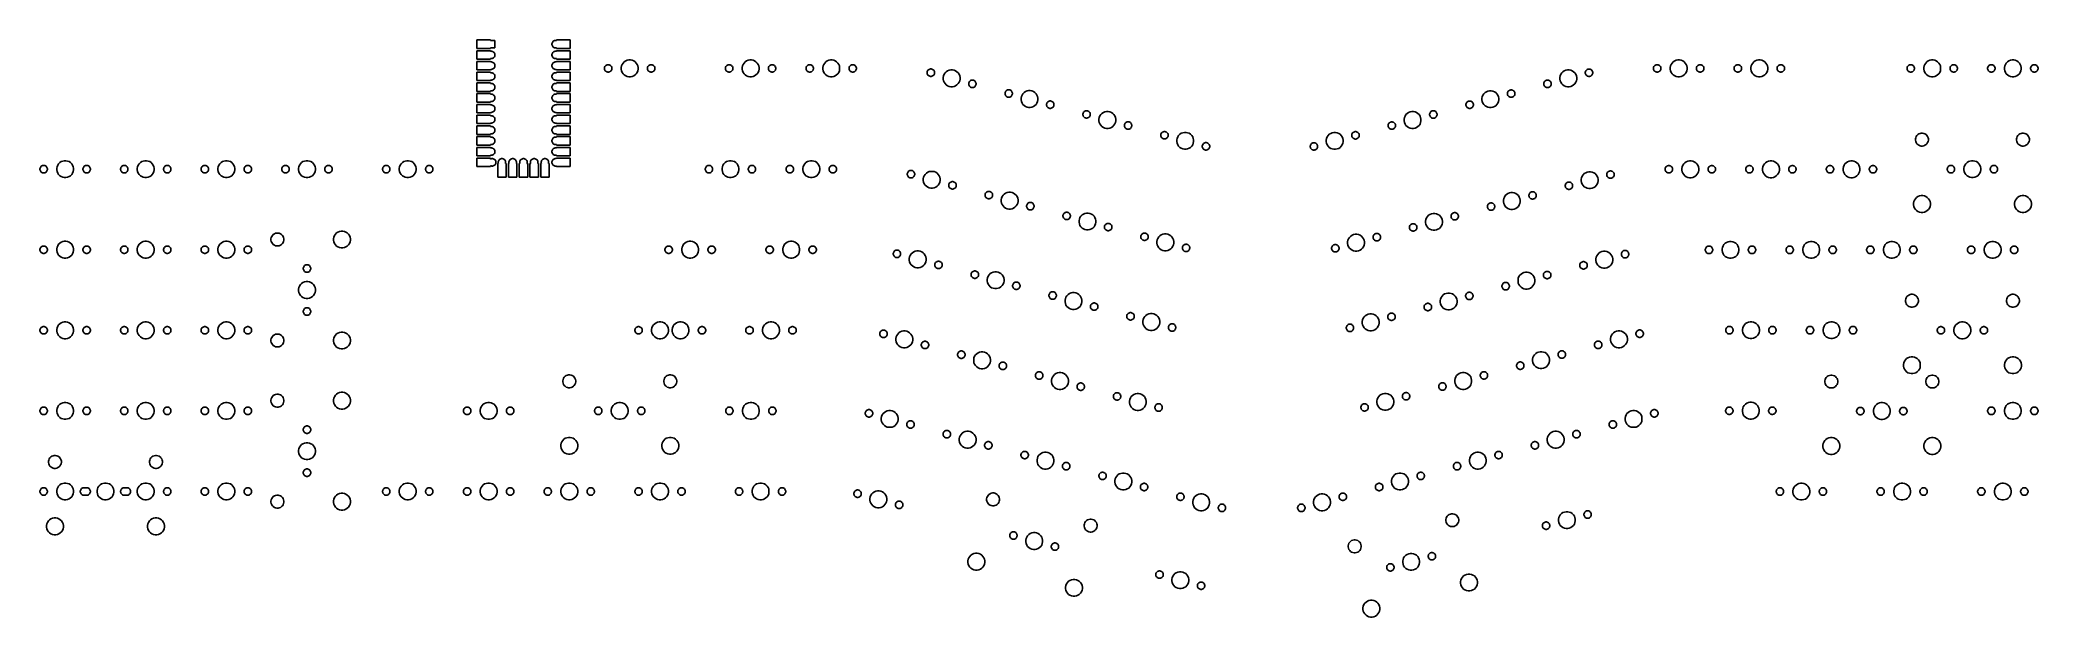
# Model space of a CAD drawing. Extents: x -26.1 to -7.5, y -7.6 to -2.3.
import ezdxf

# ---------------------------------------------------------------- set-up
doc = ezdxf.new("R2010")
doc.units = 0
doc.header["$MEASUREMENT"] = 0
doc.layers.add('BLACK', color=7, linetype='CONTINUOUS')

msp = doc.modelspace()

# ---------------------------------------------------------------- linework, layer by layer
at = {"layer": 'BLACK', "linetype": 'CONTINUOUS'}
for p, q in [((-22.015, -2.34637), (-22.015, -2.26763)), ((-22.015, -2.26763), (-21.887, -2.26763)), ((-21.887, -2.34637), (-22.015, -2.34637)), ((-22.015, -2.44637), (-22.015, -2.36763)), ((-22.015, -2.36763), (-21.887, -2.36763)), ((-21.887, -2.26763), (-21.887, -2.2725)), ((-21.887, -2.2725), (-21.8465, -2.2725)), ((-21.8465, -2.3415), (-21.887, -2.3415)), ((-21.887, -2.3415), (-21.887, -2.34637)), ((-21.887, -2.36763), (-21.887, -2.37302)), ((-21.887, -2.37302), (-21.8844, -2.3725)), ((-21.8844, -2.3725), (-21.8776, -2.3725)), ((-21.8776, -2.3725), (-21.8709, -2.37383)), ((-21.8709, -2.37383), (-21.8647, -2.37643)), ((-21.8647, -2.37643), (-21.859, -2.3802)), ((-21.859, -2.3802), (-21.8542, -2.38501)), ((-21.8542, -2.38501), (-21.8504, -2.39066)), ((-21.8504, -2.39066), (-21.8478, -2.39694)), ((-21.8478, -2.39694), (-21.8465, -2.4036)), ((-21.8465, -2.4104), (-21.8478, -2.41706)), ((-21.8465, -2.2725), (-21.8465, -2.3415)), ((-21.8465, -2.4036), (-21.8465, -2.4104)), ((-21.3155, -2.3036), (-21.3142, -2.29694)), ((-21.3155, -2.3104), (-21.3155, -2.3036)), ((-21.3142, -2.31706), (-21.3155, -2.3104)), ((-21.3155, -2.4036), (-21.3142, -2.39694)), ((-21.3155, -2.4104), (-21.3155, -2.4036)), ((-21.3142, -2.41706), (-21.3155, -2.4104)), ((-21.3142, -2.29694), (-21.3116, -2.29066)), ((-21.3116, -2.32334), (-21.3142, -2.31706)), ((-21.3142, -2.39694), (-21.3116, -2.39066)), ((-21.3116, -2.29066), (-21.3078, -2.28501)), ((-21.3078, -2.32899), (-21.3116, -2.32334)), ((-21.3116, -2.39066), (-21.3078, -2.38501)), ((-21.3078, -2.28501), (-21.303, -2.2802)), ((-21.303, -2.3338), (-21.3078, -2.32899)), ((-21.3078, -2.38501), (-21.303, -2.3802)), ((-21.303, -2.2802), (-21.2973, -2.27643)), ((-21.2973, -2.33757), (-21.303, -2.3338)), ((-21.303, -2.3802), (-21.2973, -2.37643)), ((-21.2973, -2.27643), (-21.2911, -2.27383)), ((-21.2911, -2.34017), (-21.2973, -2.33757)), ((-21.2973, -2.37643), (-21.2911, -2.37383)), ((-21.2911, -2.27383), (-21.2844, -2.2725)), ((-21.2844, -2.3415), (-21.2911, -2.34017)), ((-21.2911, -2.37383), (-21.2844, -2.3725)), ((-21.2844, -2.2725), (-21.2776, -2.2725)), ((-21.2776, -2.3415), (-21.2844, -2.3415)), ((-21.2844, -2.3725), (-21.2776, -2.3725)), ((-21.2776, -2.2725), (-21.275, -2.27302)), ((-21.275, -2.34098), (-21.2776, -2.3415)), ((-21.2776, -2.3725), (-21.275, -2.37302)), ((-21.275, -2.27302), (-21.275, -2.26763)), ((-21.275, -2.26763), (-21.147, -2.26763)), ((-21.275, -2.34637), (-21.275, -2.34098)), ((-21.147, -2.34637), (-21.275, -2.34637)), ((-21.275, -2.37302), (-21.275, -2.36763)), ((-21.275, -2.36763), (-21.147, -2.36763)), ((-21.147, -2.26763), (-21.147, -2.34637)), ((-21.147, -2.36763), (-21.147, -2.44637)), ((-21.887, -2.44637), (-22.015, -2.44637)), ((-22.015, -2.54637), (-22.015, -2.46763)), ((-22.015, -2.46763), (-21.887, -2.46763)), ((-21.887, -2.54637), (-22.015, -2.54637)), ((-22.015, -2.64637), (-22.015, -2.56763)), ((-22.015, -2.56763), (-21.887, -2.56763)), ((-21.8844, -2.4415), (-21.887, -2.44098)), ((-21.887, -2.44098), (-21.887, -2.44637)), ((-21.887, -2.46763), (-21.887, -2.47302)), ((-21.887, -2.47302), (-21.8844, -2.4725)), ((-21.8844, -2.5415), (-21.887, -2.54098)), ((-21.887, -2.54098), (-21.887, -2.54637)), ((-21.887, -2.56763), (-21.887, -2.57302)), ((-21.887, -2.57302), (-21.8844, -2.5725)), ((-21.8776, -2.4415), (-21.8844, -2.4415)), ((-21.8844, -2.4725), (-21.8776, -2.4725)), ((-21.8776, -2.5415), (-21.8844, -2.5415)), ((-21.8844, -2.5725), (-21.8776, -2.5725)), ((-21.8709, -2.44017), (-21.8776, -2.4415)), ((-21.8776, -2.4725), (-21.8709, -2.47383)), ((-21.8709, -2.54017), (-21.8776, -2.5415)), ((-21.8776, -2.5725), (-21.8709, -2.57383)), ((-21.8647, -2.43757), (-21.8709, -2.44017)), ((-21.8709, -2.47383), (-21.8647, -2.47643)), ((-21.8647, -2.53757), (-21.8709, -2.54017)), ((-21.8709, -2.57383), (-21.8647, -2.57643)), ((-21.859, -2.4338), (-21.8647, -2.43757)), ((-21.8647, -2.47643), (-21.859, -2.4802)), ((-21.859, -2.5338), (-21.8647, -2.53757)), ((-21.8647, -2.57643), (-21.859, -2.5802)), ((-21.8542, -2.42899), (-21.859, -2.4338)), ((-21.859, -2.4802), (-21.8542, -2.48501)), ((-21.8542, -2.52899), (-21.859, -2.5338)), ((-21.859, -2.5802), (-21.8542, -2.58501)), ((-21.8504, -2.42334), (-21.8542, -2.42899)), ((-21.8542, -2.48501), (-21.8504, -2.49066)), ((-21.8504, -2.52334), (-21.8542, -2.52899)), ((-21.8542, -2.58501), (-21.8504, -2.59066)), ((-21.8478, -2.41706), (-21.8504, -2.42334)), ((-21.8504, -2.49066), (-21.8478, -2.49694)), ((-21.8478, -2.51706), (-21.8504, -2.52334)), ((-21.8504, -2.59066), (-21.8478, -2.59694)), ((-21.8478, -2.49694), (-21.8465, -2.5036)), ((-21.8465, -2.5104), (-21.8478, -2.51706)), ((-21.8478, -2.59694), (-21.8465, -2.6036)), ((-21.8465, -2.5036), (-21.8465, -2.5104)), ((-21.3155, -2.5036), (-21.3142, -2.49694)), ((-21.3155, -2.5104), (-21.3155, -2.5036)), ((-21.3142, -2.51706), (-21.3155, -2.5104)), ((-21.3155, -2.6036), (-21.3142, -2.59694)), ((-21.3116, -2.42334), (-21.3142, -2.41706)), ((-21.3142, -2.49694), (-21.3116, -2.49066)), ((-21.3116, -2.52334), (-21.3142, -2.51706)), ((-21.3142, -2.59694), (-21.3116, -2.59066)), ((-21.3078, -2.42899), (-21.3116, -2.42334)), ((-21.3116, -2.49066), (-21.3078, -2.48501)), ((-21.3078, -2.52899), (-21.3116, -2.52334)), ((-21.3116, -2.59066), (-21.3078, -2.58501)), ((-21.303, -2.4338), (-21.3078, -2.42899)), ((-21.3078, -2.48501), (-21.303, -2.4802)), ((-21.303, -2.5338), (-21.3078, -2.52899)), ((-21.3078, -2.58501), (-21.303, -2.5802)), ((-21.2973, -2.43757), (-21.303, -2.4338)), ((-21.303, -2.4802), (-21.2973, -2.47643)), ((-21.2973, -2.53757), (-21.303, -2.5338)), ((-21.303, -2.5802), (-21.2973, -2.57643)), ((-21.2911, -2.44017), (-21.2973, -2.43757)), ((-21.2973, -2.47643), (-21.2911, -2.47383)), ((-21.2911, -2.54017), (-21.2973, -2.53757)), ((-21.2973, -2.57643), (-21.2911, -2.57383)), ((-21.2844, -2.4415), (-21.2911, -2.44017)), ((-21.2911, -2.47383), (-21.2844, -2.4725)), ((-21.2844, -2.5415), (-21.2911, -2.54017)), ((-21.2911, -2.57383), (-21.2844, -2.5725)), ((-21.2776, -2.4415), (-21.2844, -2.4415)), ((-21.2844, -2.4725), (-21.2776, -2.4725)), ((-21.2776, -2.5415), (-21.2844, -2.5415)), ((-21.2844, -2.5725), (-21.2776, -2.5725)), ((-21.275, -2.44098), (-21.2776, -2.4415)), ((-21.2776, -2.4725), (-21.275, -2.47302)), ((-21.275, -2.54098), (-21.2776, -2.5415)), ((-21.2776, -2.5725), (-21.275, -2.57302)), ((-21.275, -2.44637), (-21.275, -2.44098)), ((-21.147, -2.44637), (-21.275, -2.44637)), ((-21.275, -2.47302), (-21.275, -2.46763)), ((-21.275, -2.46763), (-21.147, -2.46763)), ((-21.275, -2.54637), (-21.275, -2.54098)), ((-21.147, -2.54637), (-21.275, -2.54637)), ((-21.275, -2.57302), (-21.275, -2.56763)), ((-21.275, -2.56763), (-21.147, -2.56763)), ((-21.147, -2.46763), (-21.147, -2.54637)), ((-21.147, -2.56763), (-21.147, -2.64637)), ((-20.8269, -2.52911), (-20.8256, -2.52245)), ((-20.8269, -2.53589), (-20.8269, -2.52911)), ((-20.8256, -2.54255), (-20.8269, -2.53589)), ((-20.8256, -2.52245), (-20.823, -2.51618)), ((-20.823, -2.54882), (-20.8256, -2.54255)), ((-20.823, -2.51618), (-20.8193, -2.51054)), ((-20.8193, -2.55446), (-20.823, -2.54882)), ((-20.8193, -2.51054), (-20.8145, -2.50574)), ((-20.8145, -2.55926), (-20.8193, -2.55446)), ((-20.8145, -2.50574), (-20.8088, -2.50197)), ((-20.8088, -2.56303), (-20.8145, -2.55926)), ((-20.8088, -2.50197), (-20.8025, -2.49938)), ((-20.8025, -2.56562), (-20.8088, -2.56303)), ((-20.8025, -2.49938), (-20.7959, -2.49805)), ((-20.7959, -2.56695), (-20.8025, -2.56562)), ((-20.7959, -2.49805), (-20.7891, -2.49805)), ((-20.7891, -2.56695), (-20.7959, -2.56695)), ((-20.7891, -2.49805), (-20.7825, -2.49938)), ((-20.7825, -2.56562), (-20.7891, -2.56695)), ((-20.7825, -2.49938), (-20.7762, -2.50197)), ((-20.7762, -2.56303), (-20.7825, -2.56562)), ((-20.7762, -2.50197), (-20.7705, -2.50574)), ((-20.7705, -2.55926), (-20.7762, -2.56303)), ((-20.7705, -2.50574), (-20.7657, -2.51054)), ((-20.7657, -2.55446), (-20.7705, -2.55926)), ((-20.7657, -2.51054), (-20.762, -2.51618)), ((-20.762, -2.54882), (-20.7657, -2.55446)), ((-20.762, -2.51618), (-20.7594, -2.52245)), ((-20.7594, -2.54255), (-20.762, -2.54882)), ((-20.7594, -2.52245), (-20.7581, -2.52911)), ((-20.7581, -2.53589), (-20.7594, -2.54255)), ((-20.7581, -2.52911), (-20.7581, -2.53589)), ((-20.671, -2.52477), (-20.668, -2.5096)), ((-20.671, -2.54023), (-20.671, -2.52477)), ((-20.668, -2.5554), (-20.671, -2.54023)), ((-20.668, -2.5096), (-20.6621, -2.49532)), ((-20.6621, -2.56968), (-20.668, -2.5554)), ((-20.6621, -2.49532), (-20.6535, -2.48246)), ((-20.6535, -2.58254), (-20.6621, -2.56968)), ((-20.6535, -2.48246), (-20.6425, -2.47153)), ((-20.6425, -2.59347), (-20.6535, -2.58254)), ((-20.6425, -2.47153), (-20.6297, -2.46293)), ((-20.6297, -2.60207), (-20.6425, -2.59347)), ((-20.6297, -2.46293), (-20.6154, -2.45702)), ((-20.6154, -2.60798), (-20.6297, -2.60207)), ((-20.6154, -2.45702), (-20.6002, -2.454)), ((-20.6002, -2.454), (-20.5848, -2.454)), ((-20.5848, -2.454), (-20.5696, -2.45702)), ((-20.5696, -2.45702), (-20.5553, -2.46293)), ((-20.5553, -2.60207), (-20.5696, -2.60798)), ((-20.5553, -2.46293), (-20.5425, -2.47153)), ((-20.5425, -2.59347), (-20.5553, -2.60207)), ((-20.5425, -2.47153), (-20.5315, -2.48246)), ((-20.5315, -2.58254), (-20.5425, -2.59347)), ((-20.5315, -2.48246), (-20.5229, -2.49532)), ((-20.5229, -2.56968), (-20.5315, -2.58254)), ((-20.5229, -2.49532), (-20.517, -2.5096)), ((-20.517, -2.5554), (-20.5229, -2.56968)), ((-20.517, -2.5096), (-20.514, -2.52477)), ((-20.514, -2.54023), (-20.517, -2.5554)), ((-20.514, -2.52477), (-20.514, -2.54023)), ((-20.4269, -2.52911), (-20.4256, -2.52245)), ((-20.4269, -2.53589), (-20.4269, -2.52911)), ((-20.4256, -2.54255), (-20.4269, -2.53589)), ((-20.4256, -2.52245), (-20.423, -2.51618)), ((-20.423, -2.54882), (-20.4256, -2.54255)), ((-20.423, -2.51618), (-20.4193, -2.51054)), ((-20.4193, -2.55446), (-20.423, -2.54882)), ((-20.4193, -2.51054), (-20.4145, -2.50574)), ((-20.4145, -2.55926), (-20.4193, -2.55446)), ((-20.4145, -2.50574), (-20.4088, -2.50197)), ((-20.4088, -2.56303), (-20.4145, -2.55926)), ((-20.4088, -2.50197), (-20.4025, -2.49938)), ((-20.4025, -2.56562), (-20.4088, -2.56303)), ((-20.4025, -2.49938), (-20.3959, -2.49805)), ((-20.3959, -2.56695), (-20.4025, -2.56562)), ((-20.3959, -2.49805), (-20.3891, -2.49805)), ((-20.3891, -2.56695), (-20.3959, -2.56695)), ((-20.3891, -2.49805), (-20.3825, -2.49938)), ((-20.3825, -2.56562), (-20.3891, -2.56695)), ((-20.3825, -2.49938), (-20.3762, -2.50197)), ((-20.3762, -2.56303), (-20.3825, -2.56562)), ((-20.3762, -2.50197), (-20.3705, -2.50574)), ((-20.3705, -2.55926), (-20.3762, -2.56303)), ((-20.3705, -2.50574), (-20.3657, -2.51054)), ((-20.3657, -2.55446), (-20.3705, -2.55926)), ((-20.3657, -2.51054), (-20.362, -2.51618)), ((-20.362, -2.54882), (-20.3657, -2.55446)), ((-20.362, -2.51618), (-20.3594, -2.52245)), ((-20.3594, -2.54255), (-20.362, -2.54882)), ((-20.3594, -2.52245), (-20.3581, -2.52911)), ((-20.3581, -2.53589), (-20.3594, -2.54255)), ((-20.3581, -2.52911), (-20.3581, -2.53589)), ((-19.7019, -2.52911), (-19.7006, -2.52245)), ((-19.7019, -2.53589), (-19.7019, -2.52911)), ((-19.7006, -2.54255), (-19.7019, -2.53589)), ((-19.7006, -2.52245), (-19.698, -2.51618)), ((-19.698, -2.54882), (-19.7006, -2.54255)), ((-19.698, -2.51618), (-19.6943, -2.51054)), ((-19.6943, -2.55446), (-19.698, -2.54882)), ((-19.6943, -2.51054), (-19.6895, -2.50574)), ((-19.6895, -2.55926), (-19.6943, -2.55446)), ((-19.6895, -2.50574), (-19.6838, -2.50197)), ((-19.6838, -2.56303), (-19.6895, -2.55926)), ((-19.6838, -2.50197), (-19.6775, -2.49938)), ((-19.6775, -2.56562), (-19.6838, -2.56303)), ((-19.6775, -2.49938), (-19.6709, -2.49805)), ((-19.6709, -2.56695), (-19.6775, -2.56562)), ((-19.6709, -2.49805), (-19.6641, -2.49805)), ((-19.6641, -2.56695), (-19.6709, -2.56695)), ((-19.6641, -2.49805), (-19.6575, -2.49938)), ((-19.6575, -2.56562), (-19.6641, -2.56695)), ((-19.6575, -2.49938), (-19.6512, -2.50197)), ((-19.6512, -2.56303), (-19.6575, -2.56562)), ((-19.6512, -2.50197), (-19.6455, -2.50574)), ((-19.6455, -2.55926), (-19.6512, -2.56303)), ((-19.6455, -2.50574), (-19.6407, -2.51054)), ((-19.6407, -2.55446), (-19.6455, -2.55926)), ((-19.6407, -2.51054), (-19.637, -2.51618)), ((-19.637, -2.54882), (-19.6407, -2.55446)), ((-19.637, -2.51618), (-19.6344, -2.52245)), ((-19.6344, -2.54255), (-19.637, -2.54882)), ((-19.6344, -2.52245), (-19.6331, -2.52911)), ((-19.6331, -2.53589), (-19.6344, -2.54255)), ((-19.6331, -2.52911), (-19.6331, -2.53589)), ((-19.546, -2.52477), (-19.543, -2.5096)), ((-19.546, -2.54023), (-19.546, -2.52477)), ((-19.543, -2.5554), (-19.546, -2.54023)), ((-19.543, -2.5096), (-19.5371, -2.49532)), ((-19.5371, -2.56968), (-19.543, -2.5554)), ((-19.5371, -2.49532), (-19.5285, -2.48246)), ((-19.5285, -2.58254), (-19.5371, -2.56968)), ((-19.5285, -2.48246), (-19.5175, -2.47153)), ((-19.5175, -2.59347), (-19.5285, -2.58254)), ((-19.5175, -2.47153), (-19.5047, -2.46293)), ((-19.5047, -2.60207), (-19.5175, -2.59347)), ((-19.5047, -2.46293), (-19.4904, -2.45702)), ((-19.4904, -2.60798), (-19.5047, -2.60207)), ((-19.4904, -2.45702), (-19.4752, -2.454)), ((-19.4752, -2.454), (-19.4598, -2.454)), ((-19.4598, -2.454), (-19.4446, -2.45702)), ((-19.4446, -2.45702), (-19.4303, -2.46293)), ((-19.4303, -2.60207), (-19.4446, -2.60798)), ((-19.4303, -2.46293), (-19.4175, -2.47153)), ((-19.4175, -2.59347), (-19.4303, -2.60207)), ((-19.4175, -2.47153), (-19.4065, -2.48246)), ((-19.4065, -2.58254), (-19.4175, -2.59347)), ((-19.4065, -2.48246), (-19.3979, -2.49532)), ((-19.3979, -2.56968), (-19.4065, -2.58254)), ((-19.3979, -2.49532), (-19.392, -2.5096)), ((-19.392, -2.5554), (-19.3979, -2.56968)), ((-19.392, -2.5096), (-19.389, -2.52477)), ((-19.389, -2.54023), (-19.392, -2.5554)), ((-19.389, -2.52477), (-19.389, -2.54023)), ((-19.3019, -2.52911), (-19.3006, -2.52245)), ((-19.3019, -2.53589), (-19.3019, -2.52911)), ((-19.3006, -2.54255), (-19.3019, -2.53589)), ((-19.3006, -2.52245), (-19.298, -2.51618)), ((-19.298, -2.54882), (-19.3006, -2.54255)), ((-19.298, -2.51618), (-19.2943, -2.51054)), ((-19.2943, -2.55446), (-19.298, -2.54882)), ((-19.2943, -2.51054), (-19.2895, -2.50574)), ((-19.2895, -2.55926), (-19.2943, -2.55446)), ((-19.2895, -2.50574), (-19.2838, -2.50197)), ((-19.2838, -2.56303), (-19.2895, -2.55926)), ((-19.2838, -2.50197), (-19.2775, -2.49938)), ((-19.2775, -2.56562), (-19.2838, -2.56303)), ((-19.2775, -2.49938), (-19.2709, -2.49805)), ((-19.2709, -2.56695), (-19.2775, -2.56562)), ((-19.2709, -2.49805), (-19.2641, -2.49805)), ((-19.2641, -2.56695), (-19.2709, -2.56695)), ((-19.2641, -2.49805), (-19.2575, -2.49938)), ((-19.2575, -2.56562), (-19.2641, -2.56695)), ((-19.2575, -2.49938), (-19.2512, -2.50197)), ((-19.2512, -2.56303), (-19.2575, -2.56562)), ((-19.2512, -2.50197), (-19.2455, -2.50574)), ((-19.2455, -2.55926), (-19.2512, -2.56303)), ((-19.2455, -2.50574), (-19.2407, -2.51054)), ((-19.2407, -2.55446), (-19.2455, -2.55926)), ((-19.2407, -2.51054), (-19.237, -2.51618)), ((-19.237, -2.54882), (-19.2407, -2.55446)), ((-19.237, -2.51618), (-19.2344, -2.52245)), ((-19.2344, -2.54255), (-19.237, -2.54882)), ((-19.2344, -2.52245), (-19.2331, -2.52911)), ((-19.2331, -2.53589), (-19.2344, -2.54255)), ((-19.2331, -2.52911), (-19.2331, -2.53589)), ((-18.9519, -2.52911), (-18.9506, -2.52245)), ((-18.9519, -2.53589), (-18.9519, -2.52911)), ((-18.9506, -2.54255), (-18.9519, -2.53589)), ((-18.9506, -2.52245), (-18.948, -2.51618)), ((-18.948, -2.54882), (-18.9506, -2.54255)), ((-18.948, -2.51618), (-18.9443, -2.51054)), ((-18.9443, -2.55446), (-18.948, -2.54882)), ((-18.9443, -2.51054), (-18.9395, -2.50574)), ((-18.9395, -2.55926), (-18.9443, -2.55446)), ((-18.9395, -2.50574), (-18.9338, -2.50197)), ((-18.9338, -2.56303), (-18.9395, -2.55926)), ((-18.9338, -2.50197), (-18.9275, -2.49938)), ((-18.9275, -2.56562), (-18.9338, -2.56303)), ((-18.9275, -2.49938), (-18.9209, -2.49805)), ((-18.9209, -2.56695), (-18.9275, -2.56562)), ((-18.9209, -2.49805), (-18.9141, -2.49805)), ((-18.9141, -2.56695), (-18.9209, -2.56695)), ((-18.9141, -2.49805), (-18.9075, -2.49938)), ((-18.9075, -2.56562), (-18.9141, -2.56695)), ((-18.9075, -2.49938), (-18.9012, -2.50197)), ((-18.9012, -2.56303), (-18.9075, -2.56562)), ((-18.9012, -2.50197), (-18.8955, -2.50574)), ((-18.8955, -2.55926), (-18.9012, -2.56303)), ((-18.8955, -2.50574), (-18.8907, -2.51054)), ((-18.8907, -2.55446), (-18.8955, -2.55926)), ((-18.8907, -2.51054), (-18.887, -2.51618)), ((-18.887, -2.54882), (-18.8907, -2.55446)), ((-18.887, -2.51618), (-18.8844, -2.52245)), ((-18.8844, -2.54255), (-18.887, -2.54882)), ((-18.8844, -2.52245), (-18.8831, -2.52911)), ((-18.8831, -2.53589), (-18.8844, -2.54255)), ((-18.8831, -2.52911), (-18.8831, -2.53589)), ((-18.796, -2.52477), (-18.793, -2.5096)), ((-18.796, -2.54023), (-18.796, -2.52477)), ((-18.793, -2.5554), (-18.796, -2.54023)), ((-18.793, -2.5096), (-18.7871, -2.49532)), ((-18.7871, -2.56968), (-18.793, -2.5554)), ((-18.7871, -2.49532), (-18.7785, -2.48246)), ((-18.7785, -2.58254), (-18.7871, -2.56968)), ((-18.7785, -2.48246), (-18.7675, -2.47153)), ((-18.7675, -2.59347), (-18.7785, -2.58254)), ((-18.7675, -2.47153), (-18.7547, -2.46293)), ((-18.7547, -2.60207), (-18.7675, -2.59347)), ((-18.7547, -2.46293), (-18.7404, -2.45702)), ((-18.7404, -2.60798), (-18.7547, -2.60207)), ((-18.7404, -2.45702), (-18.7252, -2.454)), ((-18.7252, -2.454), (-18.7098, -2.454)), ((-18.7098, -2.454), (-18.6946, -2.45702)), ((-18.6946, -2.45702), (-18.6803, -2.46293)), ((-18.6803, -2.60207), (-18.6946, -2.60798)), ((-18.6803, -2.46293), (-18.6675, -2.47153)), ((-18.6675, -2.59347), (-18.6803, -2.60207)), ((-18.6675, -2.47153), (-18.6565, -2.48246)), ((-18.6565, -2.58254), (-18.6675, -2.59347)), ((-18.6565, -2.48246), (-18.6479, -2.49532)), ((-18.6479, -2.56968), (-18.6565, -2.58254)), ((-18.6479, -2.49532), (-18.642, -2.5096)), ((-18.642, -2.5554), (-18.6479, -2.56968)), ((-18.642, -2.5096), (-18.639, -2.52477)), ((-18.639, -2.54023), (-18.642, -2.5554)), ((-18.639, -2.52477), (-18.639, -2.54023)), ((-18.5519, -2.52911), (-18.5506, -2.52245)), ((-18.5519, -2.53589), (-18.5519, -2.52911)), ((-18.5506, -2.54255), (-18.5519, -2.53589)), ((-18.5506, -2.52245), (-18.548, -2.51618)), ((-18.548, -2.54882), (-18.5506, -2.54255)), ((-18.548, -2.51618), (-18.5443, -2.51054)), ((-18.5443, -2.55446), (-18.548, -2.54882)), ((-18.5443, -2.51054), (-18.5395, -2.50574)), ((-18.5395, -2.55926), (-18.5443, -2.55446)), ((-18.5395, -2.50574), (-18.5338, -2.50197)), ((-18.5338, -2.56303), (-18.5395, -2.55926)), ((-18.5338, -2.50197), (-18.5275, -2.49938)), ((-18.5275, -2.56562), (-18.5338, -2.56303)), ((-18.5275, -2.49938), (-18.5209, -2.49805)), ((-18.5209, -2.56695), (-18.5275, -2.56562)), ((-18.5209, -2.49805), (-18.5141, -2.49805)), ((-18.5141, -2.56695), (-18.5209, -2.56695)), ((-18.5141, -2.49805), (-18.5075, -2.49938)), ((-18.5075, -2.56562), (-18.5141, -2.56695)), ((-18.5075, -2.49938), (-18.5012, -2.50197)), ((-18.5012, -2.56303), (-18.5075, -2.56562)), ((-18.5012, -2.50197), (-18.4955, -2.50574)), ((-18.4955, -2.55926), (-18.5012, -2.56303)), ((-18.4955, -2.50574), (-18.4907, -2.51054)), ((-18.4907, -2.55446), (-18.4955, -2.55926)), ((-18.4907, -2.51054), (-18.487, -2.51618)), ((-18.487, -2.54882), (-18.4907, -2.55446)), ((-18.487, -2.51618), (-18.4844, -2.52245)), ((-18.4844, -2.54255), (-18.487, -2.54882)), ((-18.4844, -2.52245), (-18.4831, -2.52911)), ((-18.4831, -2.53589), (-18.4844, -2.54255)), ((-18.4831, -2.52911), (-18.4831, -2.53589)), ((-17.825, -2.56888), (-17.8237, -2.56222)), ((-17.825, -2.57566), (-17.825, -2.56888)), ((-17.8237, -2.58232), (-17.825, -2.57566)), ((-17.8237, -2.56222), (-17.8211, -2.55595)), ((-17.8211, -2.58859), (-17.8237, -2.58232)), ((-17.8211, -2.55595), (-17.8173, -2.55031)), ((-17.8173, -2.59423), (-17.8211, -2.58859)), ((-17.8173, -2.55031), (-17.8125, -2.54551)), ((-17.8125, -2.59903), (-17.8173, -2.59423)), ((-17.8125, -2.54551), (-17.8069, -2.54174)), ((-17.8069, -2.6028), (-17.8125, -2.59903)), ((-17.8069, -2.54174), (-17.8006, -2.53915)), ((-17.8006, -2.53915), (-17.794, -2.53782)), ((-17.794, -2.53782), (-17.7872, -2.53782)), ((-17.7872, -2.53782), (-17.7805, -2.53915)), ((-17.7805, -2.53915), (-17.7743, -2.54174)), ((-17.7743, -2.54174), (-17.7686, -2.54551)), ((-17.7686, -2.59903), (-17.7743, -2.6028)), ((-17.7686, -2.54551), (-17.7638, -2.55031)), ((-17.7638, -2.59423), (-17.7686, -2.59903)), ((-17.7638, -2.55031), (-17.76, -2.55595)), ((-17.76, -2.58859), (-17.7638, -2.59423)), ((-17.76, -2.55595), (-17.7575, -2.56222)), ((-17.7575, -2.58232), (-17.76, -2.58859)), ((-17.7575, -2.56222), (-17.7561, -2.56888)), ((-17.7561, -2.57566), (-17.7575, -2.58232)), ((-17.7561, -2.56888), (-17.7561, -2.57566)), ((-17.6759, -2.6163), (-17.6729, -2.60114)), ((-17.6729, -2.60114), (-17.667, -2.58685)), ((-17.667, -2.58685), (-17.6584, -2.57399)), ((-17.6584, -2.57399), (-17.6474, -2.56306)), ((-17.6474, -2.56306), (-17.6346, -2.55447)), ((-17.6346, -2.55447), (-17.6203, -2.54855)), ((-17.6203, -2.54855), (-17.6051, -2.54554)), ((-17.6051, -2.54554), (-17.5897, -2.54554)), ((-17.5897, -2.54554), (-17.5745, -2.54855)), ((-17.5745, -2.54855), (-17.5602, -2.55447)), ((-17.5602, -2.55447), (-17.5474, -2.56306)), ((-17.5474, -2.56306), (-17.5364, -2.57399)), ((-17.5364, -2.57399), (-17.5278, -2.58685)), ((-17.5278, -2.58685), (-17.5219, -2.60114)), ((-17.5219, -2.60114), (-17.5189, -2.6163)), ((-11.9385, -2.61688), (-11.9355, -2.60171)), ((-11.9355, -2.60171), (-11.9296, -2.58743)), ((-11.9296, -2.58743), (-11.921, -2.57457)), ((-11.921, -2.57457), (-11.91, -2.56364)), ((-11.91, -2.56364), (-11.8972, -2.55504)), ((-11.8972, -2.55504), (-11.8829, -2.54913)), ((-11.8829, -2.54913), (-11.8677, -2.54611)), ((-11.8677, -2.54611), (-11.8523, -2.54611)), ((-11.8523, -2.54611), (-11.8371, -2.54913)), ((-11.8371, -2.54913), (-11.8228, -2.55504)), ((-11.8228, -2.55504), (-11.81, -2.56364)), ((-11.81, -2.56364), (-11.799, -2.57457)), ((-11.799, -2.57457), (-11.7904, -2.58743)), ((-11.7904, -2.58743), (-11.7845, -2.60171)), ((-11.7845, -2.60171), (-11.7815, -2.61688)), ((-11.7013, -2.56945), (-11.6999, -2.5628)), ((-11.7013, -2.57624), (-11.7013, -2.56945)), ((-11.6999, -2.58289), (-11.7013, -2.57624)), ((-11.6999, -2.5628), (-11.6973, -2.55653)), ((-11.6973, -2.58916), (-11.6999, -2.58289)), ((-11.6973, -2.55653), (-11.6936, -2.55089)), ((-11.6936, -2.59481), (-11.6973, -2.58916)), ((-11.6936, -2.55089), (-11.6888, -2.54609)), ((-11.6888, -2.5996), (-11.6936, -2.59481)), ((-11.6888, -2.54609), (-11.6831, -2.54232)), ((-11.6831, -2.60337), (-11.6888, -2.5996)), ((-11.6831, -2.54232), (-11.6769, -2.53972)), ((-11.6769, -2.53972), (-11.6702, -2.5384)), ((-11.6702, -2.5384), (-11.6634, -2.5384)), ((-11.6634, -2.5384), (-11.6568, -2.53972)), ((-11.6568, -2.53972), (-11.6505, -2.54232)), ((-11.6505, -2.54232), (-11.6448, -2.54609)), ((-11.6448, -2.5996), (-11.6505, -2.60337)), ((-11.6448, -2.54609), (-11.64, -2.55089)), ((-11.64, -2.59481), (-11.6448, -2.5996)), ((-11.64, -2.55089), (-11.6363, -2.55653)), ((-11.6363, -2.58916), (-11.64, -2.59481)), ((-11.6363, -2.55653), (-11.6337, -2.5628)), ((-11.6337, -2.58289), (-11.6363, -2.58916)), ((-11.6337, -2.5628), (-11.6324, -2.56945)), ((-11.6324, -2.57624), (-11.6337, -2.58289)), ((-11.6324, -2.56945), (-11.6324, -2.57624)), ((-11.0672, -2.52911), (-11.0659, -2.52245)), ((-11.0672, -2.53589), (-11.0672, -2.52911)), ((-11.0659, -2.54255), (-11.0672, -2.53589)), ((-11.0659, -2.52245), (-11.0633, -2.51618)), ((-11.0633, -2.54882), (-11.0659, -2.54255)), ((-11.0633, -2.51618), (-11.0595, -2.51054)), ((-11.0595, -2.55446), (-11.0633, -2.54882)), ((-11.0595, -2.51054), (-11.0547, -2.50574)), ((-11.0547, -2.55926), (-11.0595, -2.55446)), ((-11.0547, -2.50574), (-11.0491, -2.50197)), ((-11.0491, -2.56303), (-11.0547, -2.55926)), ((-11.0491, -2.50197), (-11.0428, -2.49938)), ((-11.0428, -2.56562), (-11.0491, -2.56303)), ((-11.0428, -2.49938), (-11.0361, -2.49805)), ((-11.0361, -2.56695), (-11.0428, -2.56562)), ((-11.0361, -2.49805), (-11.0293, -2.49805)), ((-11.0293, -2.56695), (-11.0361, -2.56695)), ((-11.0293, -2.49805), (-11.0227, -2.49938)), ((-11.0227, -2.56562), (-11.0293, -2.56695)), ((-11.0227, -2.49938), (-11.0164, -2.50197)), ((-11.0164, -2.56303), (-11.0227, -2.56562)), ((-11.0164, -2.50197), (-11.0108, -2.50574)), ((-11.0108, -2.55926), (-11.0164, -2.56303)), ((-11.0108, -2.50574), (-11.006, -2.51054)), ((-11.006, -2.55446), (-11.0108, -2.55926)), ((-11.006, -2.51054), (-11.0022, -2.51618)), ((-11.0022, -2.54882), (-11.006, -2.55446)), ((-11.0022, -2.51618), (-10.9996, -2.52245)), ((-10.9996, -2.54255), (-11.0022, -2.54882)), ((-10.9996, -2.52245), (-10.9983, -2.52911)), ((-10.9983, -2.53589), (-10.9996, -2.54255)), ((-10.9983, -2.52911), (-10.9983, -2.53589)), ((-10.9112, -2.52477), (-10.9082, -2.5096)), ((-10.9112, -2.54023), (-10.9112, -2.52477)), ((-10.9082, -2.5554), (-10.9112, -2.54023)), ((-10.9082, -2.5096), (-10.9023, -2.49532)), ((-10.9023, -2.56968), (-10.9082, -2.5554)), ((-10.9023, -2.49532), (-10.8937, -2.48246)), ((-10.8937, -2.58254), (-10.9023, -2.56968)), ((-10.8937, -2.48246), (-10.8828, -2.47153)), ((-10.8828, -2.59347), (-10.8937, -2.58254)), ((-10.8828, -2.47153), (-10.8699, -2.46293)), ((-10.8699, -2.60207), (-10.8828, -2.59347)), ((-10.8699, -2.46293), (-10.8556, -2.45702)), ((-10.8556, -2.60798), (-10.8699, -2.60207)), ((-10.8556, -2.45702), (-10.8405, -2.454)), ((-10.8405, -2.454), (-10.825, -2.454)), ((-10.825, -2.454), (-10.8098, -2.45702)), ((-10.8098, -2.45702), (-10.7956, -2.46293)), ((-10.7956, -2.60207), (-10.8098, -2.60798)), ((-10.7956, -2.46293), (-10.7827, -2.47153)), ((-10.7827, -2.59347), (-10.7956, -2.60207)), ((-10.7827, -2.47153), (-10.7718, -2.48246)), ((-10.7718, -2.58254), (-10.7827, -2.59347)), ((-10.7718, -2.48246), (-10.7632, -2.49532)), ((-10.7632, -2.56968), (-10.7718, -2.58254)), ((-10.7632, -2.49532), (-10.7573, -2.5096)), ((-10.7573, -2.5554), (-10.7632, -2.56968)), ((-10.7573, -2.5096), (-10.7542, -2.52477)), ((-10.7542, -2.54023), (-10.7573, -2.5554)), ((-10.7542, -2.52477), (-10.7542, -2.54023)), ((-10.6672, -2.52911), (-10.6659, -2.52245)), ((-10.6672, -2.53589), (-10.6672, -2.52911)), ((-10.6659, -2.54255), (-10.6672, -2.53589)), ((-10.6659, -2.52245), (-10.6633, -2.51618)), ((-10.6633, -2.54882), (-10.6659, -2.54255)), ((-10.6633, -2.51618), (-10.6595, -2.51054)), ((-10.6595, -2.55446), (-10.6633, -2.54882)), ((-10.6595, -2.51054), (-10.6547, -2.50574)), ((-10.6547, -2.55926), (-10.6595, -2.55446)), ((-10.6547, -2.50574), (-10.6491, -2.50197)), ((-10.6491, -2.56303), (-10.6547, -2.55926)), ((-10.6491, -2.50197), (-10.6428, -2.49938)), ((-10.6428, -2.56562), (-10.6491, -2.56303)), ((-10.6428, -2.49938), (-10.6361, -2.49805)), ((-10.6361, -2.56695), (-10.6428, -2.56562)), ((-10.6361, -2.49805), (-10.6293, -2.49805)), ((-10.6293, -2.56695), (-10.6361, -2.56695)), ((-10.6293, -2.49805), (-10.6227, -2.49938)), ((-10.6227, -2.56562), (-10.6293, -2.56695)), ((-10.6227, -2.49938), (-10.6164, -2.50197)), ((-10.6164, -2.56303), (-10.6227, -2.56562)), ((-10.6164, -2.50197), (-10.6108, -2.50574)), ((-10.6108, -2.55926), (-10.6164, -2.56303)), ((-10.6108, -2.50574), (-10.606, -2.51054)), ((-10.606, -2.55446), (-10.6108, -2.55926)), ((-10.606, -2.51054), (-10.6022, -2.51618)), ((-10.6022, -2.54882), (-10.606, -2.55446)), ((-10.6022, -2.51618), (-10.5996, -2.52245)), ((-10.5996, -2.54255), (-10.6022, -2.54882)), ((-10.5996, -2.52245), (-10.5983, -2.52911)), ((-10.5983, -2.53589), (-10.5996, -2.54255)), ((-10.5983, -2.52911), (-10.5983, -2.53589)), ((-10.3172, -2.52911), (-10.3159, -2.52245)), ((-10.3172, -2.53589), (-10.3172, -2.52911)), ((-10.3159, -2.54255), (-10.3172, -2.53589)), ((-10.3159, -2.52245), (-10.3133, -2.51618)), ((-10.3133, -2.54882), (-10.3159, -2.54255)), ((-10.3133, -2.51618), (-10.3095, -2.51054)), ((-10.3095, -2.55446), (-10.3133, -2.54882)), ((-10.3095, -2.51054), (-10.3047, -2.50574)), ((-10.3047, -2.55926), (-10.3095, -2.55446)), ((-10.3047, -2.50574), (-10.2991, -2.50197)), ((-10.2991, -2.56303), (-10.3047, -2.55926)), ((-10.2991, -2.50197), (-10.2928, -2.49938)), ((-10.2928, -2.56562), (-10.2991, -2.56303)), ((-10.2928, -2.49938), (-10.2861, -2.49805)), ((-10.2861, -2.56695), (-10.2928, -2.56562)), ((-10.2861, -2.49805), (-10.2793, -2.49805)), ((-10.2793, -2.56695), (-10.2861, -2.56695)), ((-10.2793, -2.49805), (-10.2727, -2.49938)), ((-10.2727, -2.56562), (-10.2793, -2.56695)), ((-10.2727, -2.49938), (-10.2664, -2.50197)), ((-10.2664, -2.56303), (-10.2727, -2.56562)), ((-10.2664, -2.50197), (-10.2608, -2.50574)), ((-10.2608, -2.55926), (-10.2664, -2.56303)), ((-10.2608, -2.50574), (-10.256, -2.51054)), ((-10.256, -2.55446), (-10.2608, -2.55926)), ((-10.256, -2.51054), (-10.2522, -2.51618)), ((-10.2522, -2.54882), (-10.256, -2.55446)), ((-10.2522, -2.51618), (-10.2496, -2.52245)), ((-10.2496, -2.54255), (-10.2522, -2.54882)), ((-10.2496, -2.52245), (-10.2483, -2.52911)), ((-10.2483, -2.53589), (-10.2496, -2.54255)), ((-10.2483, -2.52911), (-10.2483, -2.53589)), ((-10.1612, -2.52477), (-10.1582, -2.5096)), ((-10.1612, -2.54023), (-10.1612, -2.52477)), ((-10.1582, -2.5554), (-10.1612, -2.54023)), ((-10.1582, -2.5096), (-10.1523, -2.49532)), ((-10.1523, -2.56968), (-10.1582, -2.5554)), ((-10.1523, -2.49532), (-10.1437, -2.48246)), ((-10.1437, -2.58254), (-10.1523, -2.56968)), ((-10.1437, -2.48246), (-10.1328, -2.47153)), ((-10.1328, -2.59347), (-10.1437, -2.58254)), ((-10.1328, -2.47153), (-10.1199, -2.46293)), ((-10.1199, -2.60207), (-10.1328, -2.59347)), ((-10.1199, -2.46293), (-10.1056, -2.45702)), ((-10.1056, -2.60798), (-10.1199, -2.60207)), ((-10.1056, -2.45702), (-10.0905, -2.454)), ((-10.0905, -2.454), (-10.075, -2.454)), ((-10.075, -2.454), (-10.0598, -2.45702)), ((-10.0598, -2.45702), (-10.0456, -2.46293)), ((-10.0456, -2.60207), (-10.0598, -2.60798)), ((-10.0456, -2.46293), (-10.0327, -2.47153)), ((-10.0327, -2.59347), (-10.0456, -2.60207)), ((-10.0327, -2.47153), (-10.0218, -2.48246)), ((-10.0218, -2.58254), (-10.0327, -2.59347)), ((-10.0218, -2.48246), (-10.0132, -2.49532)), ((-10.0132, -2.56968), (-10.0218, -2.58254)), ((-10.0132, -2.49532), (-10.0073, -2.5096)), ((-10.0073, -2.5554), (-10.0132, -2.56968)), ((-10.0073, -2.5096), (-10.0042, -2.52477)), ((-10.0042, -2.54023), (-10.0073, -2.5554)), ((-10.0042, -2.52477), (-10.0042, -2.54023)), ((-9.91719, -2.52911), (-9.91587, -2.52245)), ((-9.91719, -2.53589), (-9.91719, -2.52911)), ((-9.91587, -2.54255), (-9.91719, -2.53589)), ((-9.91587, -2.52245), (-9.91327, -2.51618)), ((-9.91327, -2.54882), (-9.91587, -2.54255)), ((-9.91327, -2.51618), (-9.9095, -2.51054)), ((-9.9095, -2.55446), (-9.91327, -2.54882)), ((-9.9095, -2.51054), (-9.9047, -2.50574)), ((-9.9047, -2.55926), (-9.9095, -2.55446)), ((-9.9047, -2.50574), (-9.89906, -2.50197)), ((-9.89906, -2.56303), (-9.9047, -2.55926)), ((-9.89906, -2.50197), (-9.89279, -2.49938)), ((-9.89279, -2.56562), (-9.89906, -2.56303)), ((-9.89279, -2.49938), (-9.88613, -2.49805)), ((-9.88613, -2.56695), (-9.89279, -2.56562)), ((-9.88613, -2.49805), (-9.87935, -2.49805)), ((-9.87935, -2.56695), (-9.88613, -2.56695)), ((-9.87935, -2.49805), (-9.87269, -2.49938)), ((-9.87269, -2.56562), (-9.87935, -2.56695)), ((-9.87269, -2.49938), (-9.86642, -2.50197)), ((-9.86642, -2.56303), (-9.87269, -2.56562)), ((-9.86642, -2.50197), (-9.86078, -2.50574)), ((-9.86078, -2.55926), (-9.86642, -2.56303)), ((-9.86078, -2.50574), (-9.85598, -2.51054)), ((-9.85598, -2.55446), (-9.86078, -2.55926)), ((-9.85598, -2.51054), (-9.85221, -2.51618)), ((-9.85221, -2.54882), (-9.85598, -2.55446)), ((-9.85221, -2.51618), (-9.84962, -2.52245)), ((-9.84962, -2.54255), (-9.85221, -2.54882)), ((-9.84962, -2.52245), (-9.84829, -2.52911)), ((-9.84829, -2.53589), (-9.84962, -2.54255)), ((-9.84829, -2.52911), (-9.84829, -2.53589)), ((-8.70819, -2.52911), (-8.70687, -2.52245)), ((-8.70819, -2.53589), (-8.70819, -2.52911)), ((-8.70687, -2.54255), (-8.70819, -2.53589)), ((-8.70687, -2.52245), (-8.70427, -2.51618)), ((-8.70427, -2.54882), (-8.70687, -2.54255)), ((-8.70427, -2.51618), (-8.7005, -2.51054)), ((-8.7005, -2.55446), (-8.70427, -2.54882)), ((-8.7005, -2.51054), (-8.6957, -2.50574)), ((-8.6957, -2.55926), (-8.7005, -2.55446)), ((-8.6957, -2.50574), (-8.69006, -2.50197)), ((-8.69006, -2.56303), (-8.6957, -2.55926)), ((-8.69006, -2.50197), (-8.68379, -2.49938)), ((-8.68379, -2.56562), (-8.69006, -2.56303)), ((-8.68379, -2.49938), (-8.67713, -2.49805)), ((-8.67713, -2.56695), (-8.68379, -2.56562)), ((-8.67713, -2.49805), (-8.67035, -2.49805)), ((-8.67035, -2.56695), (-8.67713, -2.56695)), ((-8.67035, -2.49805), (-8.66369, -2.49938)), ((-8.66369, -2.56562), (-8.67035, -2.56695)), ((-8.66369, -2.49938), (-8.65742, -2.50197)), ((-8.65742, -2.56303), (-8.66369, -2.56562)), ((-8.65742, -2.50197), (-8.65178, -2.50574)), ((-8.65178, -2.55926), (-8.65742, -2.56303)), ((-8.65178, -2.50574), (-8.64698, -2.51054)), ((-8.64698, -2.55446), (-8.65178, -2.55926)), ((-8.64698, -2.51054), (-8.64321, -2.51618)), ((-8.64321, -2.54882), (-8.64698, -2.55446)), ((-8.64321, -2.51618), (-8.64062, -2.52245)), ((-8.64062, -2.54255), (-8.64321, -2.54882)), ((-8.64062, -2.52245), (-8.63929, -2.52911)), ((-8.63929, -2.53589), (-8.64062, -2.54255)), ((-8.63929, -2.52911), (-8.63929, -2.53589)), ((-8.55224, -2.52477), (-8.54922, -2.5096)), ((-8.55224, -2.54023), (-8.55224, -2.52477)), ((-8.54922, -2.5554), (-8.55224, -2.54023)), ((-8.54922, -2.5096), (-8.54331, -2.49532)), ((-8.54331, -2.56968), (-8.54922, -2.5554)), ((-8.54331, -2.49532), (-8.53472, -2.48246)), ((-8.53472, -2.58254), (-8.54331, -2.56968)), ((-8.53472, -2.48246), (-8.52378, -2.47153)), ((-8.52378, -2.59347), (-8.53472, -2.58254)), ((-8.52378, -2.47153), (-8.51092, -2.46293)), ((-8.51092, -2.60207), (-8.52378, -2.59347)), ((-8.51092, -2.46293), (-8.49664, -2.45702)), ((-8.49664, -2.60798), (-8.51092, -2.60207)), ((-8.49664, -2.45702), (-8.48147, -2.454)), ((-8.48147, -2.454), (-8.46601, -2.454)), ((-8.46601, -2.454), (-8.45084, -2.45702)), ((-8.45084, -2.45702), (-8.43656, -2.46293)), ((-8.43656, -2.60207), (-8.45084, -2.60798)), ((-8.43656, -2.46293), (-8.4237, -2.47153)), ((-8.4237, -2.59347), (-8.43656, -2.60207)), ((-8.4237, -2.47153), (-8.41277, -2.48246)), ((-8.41277, -2.58254), (-8.4237, -2.59347)), ((-8.41277, -2.48246), (-8.40417, -2.49532)), ((-8.40417, -2.56968), (-8.41277, -2.58254)), ((-8.40417, -2.49532), (-8.39826, -2.5096)), ((-8.39826, -2.5554), (-8.40417, -2.56968)), ((-8.39826, -2.5096), (-8.39524, -2.52477)), ((-8.39524, -2.54023), (-8.39826, -2.5554)), ((-8.39524, -2.52477), (-8.39524, -2.54023)), ((-8.30819, -2.52911), (-8.30687, -2.52245)), ((-8.30819, -2.53589), (-8.30819, -2.52911)), ((-8.30687, -2.54255), (-8.30819, -2.53589)), ((-8.30687, -2.52245), (-8.30427, -2.51618)), ((-8.30427, -2.54882), (-8.30687, -2.54255)), ((-8.30427, -2.51618), (-8.3005, -2.51054)), ((-8.3005, -2.55446), (-8.30427, -2.54882)), ((-8.3005, -2.51054), (-8.2957, -2.50574)), ((-8.2957, -2.55926), (-8.3005, -2.55446)), ((-8.2957, -2.50574), (-8.29006, -2.50197)), ((-8.29006, -2.56303), (-8.2957, -2.55926)), ((-8.29006, -2.50197), (-8.28379, -2.49938)), ((-8.28379, -2.56562), (-8.29006, -2.56303)), ((-8.28379, -2.49938), (-8.27713, -2.49805)), ((-8.27713, -2.56695), (-8.28379, -2.56562)), ((-8.27713, -2.49805), (-8.27035, -2.49805)), ((-8.27035, -2.56695), (-8.27713, -2.56695)), ((-8.27035, -2.49805), (-8.26369, -2.49938)), ((-8.26369, -2.56562), (-8.27035, -2.56695)), ((-8.26369, -2.49938), (-8.25742, -2.50197)), ((-8.25742, -2.56303), (-8.26369, -2.56562)), ((-8.25742, -2.50197), (-8.25178, -2.50574)), ((-8.25178, -2.55926), (-8.25742, -2.56303)), ((-8.25178, -2.50574), (-8.24698, -2.51054)), ((-8.24698, -2.55446), (-8.25178, -2.55926)), ((-8.24698, -2.51054), (-8.24321, -2.51618)), ((-8.24321, -2.54882), (-8.24698, -2.55446)), ((-8.24321, -2.51618), (-8.24062, -2.52245)), ((-8.24062, -2.54255), (-8.24321, -2.54882)), ((-8.24062, -2.52245), (-8.23929, -2.52911)), ((-8.23929, -2.53589), (-8.24062, -2.54255)), ((-8.23929, -2.52911), (-8.23929, -2.53589)), ((-7.95819, -2.52911), (-7.95687, -2.52245)), ((-7.95819, -2.53589), (-7.95819, -2.52911)), ((-7.95687, -2.54255), (-7.95819, -2.53589)), ((-7.95687, -2.52245), (-7.95427, -2.51618)), ((-7.95427, -2.54882), (-7.95687, -2.54255)), ((-7.95427, -2.51618), (-7.9505, -2.51054)), ((-7.9505, -2.55446), (-7.95427, -2.54882)), ((-7.9505, -2.51054), (-7.9457, -2.50574)), ((-7.9457, -2.55926), (-7.9505, -2.55446)), ((-7.9457, -2.50574), (-7.94006, -2.50197)), ((-7.94006, -2.56303), (-7.9457, -2.55926)), ((-7.94006, -2.50197), (-7.93379, -2.49938)), ((-7.93379, -2.56562), (-7.94006, -2.56303)), ((-7.93379, -2.49938), (-7.92713, -2.49805)), ((-7.92713, -2.56695), (-7.93379, -2.56562)), ((-7.92713, -2.49805), (-7.92035, -2.49805)), ((-7.92035, -2.56695), (-7.92713, -2.56695)), ((-7.92035, -2.49805), (-7.91369, -2.49938)), ((-7.91369, -2.56562), (-7.92035, -2.56695)), ((-7.91369, -2.49938), (-7.90742, -2.50197)), ((-7.90742, -2.56303), (-7.91369, -2.56562)), ((-7.90742, -2.50197), (-7.90178, -2.50574)), ((-7.90178, -2.55926), (-7.90742, -2.56303)), ((-7.90178, -2.50574), (-7.89698, -2.51054)), ((-7.89698, -2.55446), (-7.90178, -2.55926)), ((-7.89698, -2.51054), (-7.89321, -2.51618)), ((-7.89321, -2.54882), (-7.89698, -2.55446)), ((-7.89321, -2.51618), (-7.89062, -2.52245)), ((-7.89062, -2.54255), (-7.89321, -2.54882)), ((-7.89062, -2.52245), (-7.88929, -2.52911)), ((-7.88929, -2.53589), (-7.89062, -2.54255)), ((-7.88929, -2.52911), (-7.88929, -2.53589)), ((-7.80224, -2.52477), (-7.79922, -2.5096)), ((-7.80224, -2.54023), (-7.80224, -2.52477)), ((-7.79922, -2.5554), (-7.80224, -2.54023)), ((-7.79922, -2.5096), (-7.79331, -2.49532)), ((-7.79331, -2.56968), (-7.79922, -2.5554)), ((-7.79331, -2.49532), (-7.78472, -2.48246)), ((-7.78472, -2.58254), (-7.79331, -2.56968)), ((-7.78472, -2.48246), (-7.77378, -2.47153)), ((-7.77378, -2.59347), (-7.78472, -2.58254)), ((-7.77378, -2.47153), (-7.76092, -2.46293)), ((-7.76092, -2.60207), (-7.77378, -2.59347)), ((-7.76092, -2.46293), (-7.74664, -2.45702)), ((-7.74664, -2.60798), (-7.76092, -2.60207)), ((-7.74664, -2.45702), (-7.73147, -2.454)), ((-7.73147, -2.454), (-7.71601, -2.454)), ((-7.71601, -2.454), (-7.70084, -2.45702)), ((-7.70084, -2.45702), (-7.68656, -2.46293)), ((-7.68656, -2.60207), (-7.70084, -2.60798)), ((-7.68656, -2.46293), (-7.6737, -2.47153)), ((-7.6737, -2.59347), (-7.68656, -2.60207)), ((-7.6737, -2.47153), (-7.66277, -2.48246)), ((-7.66277, -2.58254), (-7.6737, -2.59347)), ((-7.66277, -2.48246), (-7.65417, -2.49532)), ((-7.65417, -2.56968), (-7.66277, -2.58254)), ((-7.65417, -2.49532), (-7.64826, -2.5096)), ((-7.64826, -2.5554), (-7.65417, -2.56968)), ((-7.64826, -2.5096), (-7.64524, -2.52477)), ((-7.64524, -2.54023), (-7.64826, -2.5554)), ((-7.64524, -2.52477), (-7.64524, -2.54023)), ((-7.55819, -2.52911), (-7.55687, -2.52245)), ((-7.55819, -2.53589), (-7.55819, -2.52911)), ((-7.55687, -2.54255), (-7.55819, -2.53589)), ((-7.55687, -2.52245), (-7.55427, -2.51618)), ((-7.55427, -2.54882), (-7.55687, -2.54255)), ((-7.55427, -2.51618), (-7.5505, -2.51054)), ((-7.5505, -2.55446), (-7.55427, -2.54882)), ((-7.5505, -2.51054), (-7.5457, -2.50574)), ((-7.5457, -2.55926), (-7.5505, -2.55446)), ((-7.5457, -2.50574), (-7.54006, -2.50197)), ((-7.54006, -2.56303), (-7.5457, -2.55926)), ((-7.54006, -2.50197), (-7.53379, -2.49938)), ((-7.53379, -2.56562), (-7.54006, -2.56303)), ((-7.53379, -2.49938), (-7.52713, -2.49805)), ((-7.52713, -2.56695), (-7.53379, -2.56562)), ((-7.52713, -2.49805), (-7.52035, -2.49805)), ((-7.52035, -2.56695), (-7.52713, -2.56695)), ((-7.52035, -2.49805), (-7.51369, -2.49938)), ((-7.51369, -2.56562), (-7.52035, -2.56695)), ((-7.51369, -2.49938), (-7.50742, -2.50197)), ((-7.50742, -2.56303), (-7.51369, -2.56562)), ((-7.50742, -2.50197), (-7.50178, -2.50574)), ((-7.50178, -2.55926), (-7.50742, -2.56303)), ((-7.50178, -2.50574), (-7.49698, -2.51054)), ((-7.49698, -2.55446), (-7.50178, -2.55926)), ((-7.49698, -2.51054), (-7.49321, -2.51618)), ((-7.49321, -2.54882), (-7.49698, -2.55446)), ((-7.49321, -2.51618), (-7.49062, -2.52245)), ((-7.49062, -2.54255), (-7.49321, -2.54882)), ((-7.49062, -2.52245), (-7.48929, -2.52911)), ((-7.48929, -2.53589), (-7.49062, -2.54255)), ((-7.48929, -2.52911), (-7.48929, -2.53589)), ((-21.887, -2.64637), (-22.015, -2.64637)), ((-22.015, -2.74637), (-22.015, -2.66763)), ((-22.015, -2.66763), (-21.887, -2.66763)), ((-21.887, -2.74637), (-22.015, -2.74637)), ((-22.015, -2.84637), (-22.015, -2.76763)), ((-22.015, -2.76763), (-21.887, -2.76763)), ((-21.8844, -2.6415), (-21.887, -2.64098)), ((-21.887, -2.64098), (-21.887, -2.64637)), ((-21.887, -2.66763), (-21.887, -2.67302)), ((-21.887, -2.67302), (-21.8844, -2.6725)), ((-21.8844, -2.7415), (-21.887, -2.74098)), ((-21.887, -2.74098), (-21.887, -2.74637)), ((-21.887, -2.76763), (-21.887, -2.77302)), ((-21.887, -2.77302), (-21.8844, -2.7725)), ((-21.8776, -2.6415), (-21.8844, -2.6415)), ((-21.8844, -2.6725), (-21.8776, -2.6725)), ((-21.8776, -2.7415), (-21.8844, -2.7415)), ((-21.8844, -2.7725), (-21.8776, -2.7725)), ((-21.8709, -2.64017), (-21.8776, -2.6415)), ((-21.8776, -2.6725), (-21.8709, -2.67383)), ((-21.8709, -2.74017), (-21.8776, -2.7415)), ((-21.8776, -2.7725), (-21.8709, -2.77383)), ((-21.8647, -2.63757), (-21.8709, -2.64017)), ((-21.8709, -2.67383), (-21.8647, -2.67643)), ((-21.8647, -2.73757), (-21.8709, -2.74017)), ((-21.8709, -2.77383), (-21.8647, -2.77643)), ((-21.859, -2.6338), (-21.8647, -2.63757)), ((-21.8647, -2.67643), (-21.859, -2.6802)), ((-21.859, -2.7338), (-21.8647, -2.73757)), ((-21.8647, -2.77643), (-21.859, -2.7802)), ((-21.8542, -2.62899), (-21.859, -2.6338)), ((-21.859, -2.6802), (-21.8542, -2.68501)), ((-21.8542, -2.72899), (-21.859, -2.7338)), ((-21.859, -2.7802), (-21.8542, -2.78501)), ((-21.8504, -2.62334), (-21.8542, -2.62899)), ((-21.8542, -2.68501), (-21.8504, -2.69066)), ((-21.8504, -2.72334), (-21.8542, -2.72899)), ((-21.8542, -2.78501), (-21.8504, -2.79066)), ((-21.8478, -2.61706), (-21.8504, -2.62334)), ((-21.8504, -2.69066), (-21.8478, -2.69694)), ((-21.8478, -2.71706), (-21.8504, -2.72334)), ((-21.8465, -2.6104), (-21.8478, -2.61706)), ((-21.8478, -2.69694), (-21.8465, -2.7036)), ((-21.8465, -2.7104), (-21.8478, -2.71706)), ((-21.8465, -2.6036), (-21.8465, -2.6104)), ((-21.8465, -2.7036), (-21.8465, -2.7104)), ((-21.3155, -2.6104), (-21.3155, -2.6036)), ((-21.3142, -2.61706), (-21.3155, -2.6104)), ((-21.3155, -2.7036), (-21.3142, -2.69694)), ((-21.3155, -2.7104), (-21.3155, -2.7036)), ((-21.3142, -2.71706), (-21.3155, -2.7104)), ((-21.3116, -2.62334), (-21.3142, -2.61706)), ((-21.3142, -2.69694), (-21.3116, -2.69066)), ((-21.3116, -2.72334), (-21.3142, -2.71706)), ((-21.3078, -2.62899), (-21.3116, -2.62334)), ((-21.3116, -2.69066), (-21.3078, -2.68501)), ((-21.3078, -2.72899), (-21.3116, -2.72334)), ((-21.3116, -2.79066), (-21.3078, -2.78501)), ((-21.303, -2.6338), (-21.3078, -2.62899)), ((-21.3078, -2.68501), (-21.303, -2.6802)), ((-21.303, -2.7338), (-21.3078, -2.72899)), ((-21.3078, -2.78501), (-21.303, -2.7802)), ((-21.2973, -2.63757), (-21.303, -2.6338)), ((-21.303, -2.6802), (-21.2973, -2.67643)), ((-21.2973, -2.73757), (-21.303, -2.7338)), ((-21.303, -2.7802), (-21.2973, -2.77643)), ((-21.2911, -2.64017), (-21.2973, -2.63757)), ((-21.2973, -2.67643), (-21.2911, -2.67383)), ((-21.2911, -2.74017), (-21.2973, -2.73757)), ((-21.2973, -2.77643), (-21.2911, -2.77383)), ((-21.2844, -2.6415), (-21.2911, -2.64017)), ((-21.2911, -2.67383), (-21.2844, -2.6725)), ((-21.2844, -2.7415), (-21.2911, -2.74017)), ((-21.2911, -2.77383), (-21.2844, -2.7725)), ((-21.2776, -2.6415), (-21.2844, -2.6415)), ((-21.2844, -2.6725), (-21.2776, -2.6725)), ((-21.2776, -2.7415), (-21.2844, -2.7415)), ((-21.2844, -2.7725), (-21.2776, -2.7725)), ((-21.275, -2.64098), (-21.2776, -2.6415)), ((-21.2776, -2.6725), (-21.275, -2.67302)), ((-21.275, -2.74098), (-21.2776, -2.7415)), ((-21.2776, -2.7725), (-21.275, -2.77302)), ((-21.275, -2.64637), (-21.275, -2.64098)), ((-21.147, -2.64637), (-21.275, -2.64637)), ((-21.275, -2.67302), (-21.275, -2.66763)), ((-21.275, -2.66763), (-21.147, -2.66763)), ((-21.275, -2.74637), (-21.275, -2.74098)), ((-21.147, -2.74637), (-21.275, -2.74637)), ((-21.275, -2.77302), (-21.275, -2.76763)), ((-21.275, -2.76763), (-21.147, -2.76763)), ((-21.147, -2.66763), (-21.147, -2.74637)), ((-21.147, -2.76763), (-21.147, -2.84637)), ((-20.6002, -2.611), (-20.6154, -2.60798)), ((-20.5848, -2.611), (-20.6002, -2.611)), ((-20.5696, -2.60798), (-20.5848, -2.611)), ((-19.4752, -2.611), (-19.4904, -2.60798)), ((-19.4598, -2.611), (-19.4752, -2.611)), ((-19.4446, -2.60798), (-19.4598, -2.611)), ((-18.7252, -2.611), (-18.7404, -2.60798)), ((-18.7098, -2.611), (-18.7252, -2.611)), ((-18.6946, -2.60798), (-18.7098, -2.611)), ((-17.8006, -2.6054), (-17.8069, -2.6028)), ((-17.794, -2.60672), (-17.8006, -2.6054)), ((-17.7872, -2.60672), (-17.794, -2.60672)), ((-17.7805, -2.6054), (-17.7872, -2.60672)), ((-17.7743, -2.6028), (-17.7805, -2.6054)), ((-17.6759, -2.63177), (-17.6759, -2.6163)), ((-17.6729, -2.64693), (-17.6759, -2.63177)), ((-17.667, -2.66122), (-17.6729, -2.64693)), ((-17.6584, -2.67408), (-17.667, -2.66122)), ((-17.6474, -2.68501), (-17.6584, -2.67408)), ((-17.6346, -2.6936), (-17.6474, -2.68501)), ((-17.6203, -2.69952), (-17.6346, -2.6936)), ((-17.6051, -2.70254), (-17.6203, -2.69952)), ((-17.5897, -2.70254), (-17.6051, -2.70254)), ((-17.5745, -2.69952), (-17.5897, -2.70254)), ((-17.5602, -2.6936), (-17.5745, -2.69952)), ((-17.5474, -2.68501), (-17.5602, -2.6936)), ((-17.5364, -2.67408), (-17.5474, -2.68501)), ((-17.5278, -2.66122), (-17.5364, -2.67408)), ((-17.5219, -2.64693), (-17.5278, -2.66122)), ((-17.5189, -2.63177), (-17.5219, -2.64693)), ((-17.5189, -2.6163), (-17.5189, -2.63177)), ((-17.4387, -2.67241), (-17.4373, -2.66575)), ((-17.4387, -2.67919), (-17.4387, -2.67241)), ((-17.4373, -2.68585), (-17.4387, -2.67919)), ((-17.4373, -2.66575), (-17.4347, -2.65948)), ((-17.4347, -2.69212), (-17.4373, -2.68585)), ((-17.4347, -2.65948), (-17.431, -2.65384)), ((-17.431, -2.69776), (-17.4347, -2.69212)), ((-17.431, -2.65384), (-17.4262, -2.64904)), ((-17.4262, -2.70256), (-17.431, -2.69776)), ((-17.4262, -2.64904), (-17.4205, -2.64527)), ((-17.4205, -2.70633), (-17.4262, -2.70256)), ((-17.4205, -2.64527), (-17.4143, -2.64267)), ((-17.4143, -2.70892), (-17.4205, -2.70633)), ((-17.4143, -2.64267), (-17.4076, -2.64135)), ((-17.4076, -2.71025), (-17.4143, -2.70892)), ((-17.4076, -2.64135), (-17.4008, -2.64135)), ((-17.4008, -2.71025), (-17.4076, -2.71025)), ((-17.4008, -2.64135), (-17.3942, -2.64267)), ((-17.3942, -2.70892), (-17.4008, -2.71025)), ((-17.3942, -2.64267), (-17.3879, -2.64527)), ((-17.3879, -2.70633), (-17.3942, -2.70892)), ((-17.3879, -2.64527), (-17.3822, -2.64904)), ((-17.3822, -2.70256), (-17.3879, -2.70633)), ((-17.3822, -2.64904), (-17.3774, -2.65384)), ((-17.3774, -2.69776), (-17.3822, -2.70256)), ((-17.3774, -2.65384), (-17.3737, -2.65948)), ((-17.3737, -2.69212), (-17.3774, -2.69776)), ((-17.3737, -2.65948), (-17.3711, -2.66575)), ((-17.3711, -2.68585), (-17.3737, -2.69212)), ((-17.3711, -2.66575), (-17.3698, -2.67241)), ((-17.3698, -2.67919), (-17.3711, -2.68585)), ((-17.3698, -2.67241), (-17.3698, -2.67919)), ((-17.1006, -2.76299), (-17.0993, -2.75634)), ((-17.1006, -2.76978), (-17.1006, -2.76299)), ((-17.0993, -2.77643), (-17.1006, -2.76978)), ((-17.0993, -2.75634), (-17.0967, -2.75007)), ((-17.0967, -2.7827), (-17.0993, -2.77643)), ((-17.0967, -2.75007), (-17.0929, -2.74443)), ((-17.0929, -2.78835), (-17.0967, -2.7827)), ((-17.0929, -2.74443), (-17.0881, -2.73963)), ((-17.0881, -2.79314), (-17.0929, -2.78835)), ((-17.0881, -2.73963), (-17.0825, -2.73586)), ((-17.0825, -2.73586), (-17.0762, -2.73326)), ((-17.0762, -2.73326), (-17.0695, -2.73194)), ((-17.0695, -2.73194), (-17.0627, -2.73194)), ((-17.0627, -2.73194), (-17.0561, -2.73326)), ((-17.0561, -2.73326), (-17.0498, -2.73586)), ((-17.0498, -2.73586), (-17.0442, -2.73963)), ((-17.0442, -2.73963), (-17.0394, -2.74443)), ((-17.0394, -2.78835), (-17.0442, -2.79314)), ((-17.0394, -2.74443), (-17.0356, -2.75007)), ((-17.0356, -2.7827), (-17.0394, -2.78835)), ((-17.0356, -2.75007), (-17.033, -2.75634)), ((-17.033, -2.77643), (-17.0356, -2.7827)), ((-17.033, -2.75634), (-17.0317, -2.76299)), ((-17.0317, -2.76978), (-17.033, -2.77643)), ((-17.0317, -2.76299), (-17.0317, -2.76978)), ((-16.9484, -2.79525), (-16.9425, -2.78097)), ((-16.9425, -2.78097), (-16.9339, -2.76811)), ((-16.9339, -2.76811), (-16.923, -2.75717)), ((-16.923, -2.75717), (-16.9101, -2.74858)), ((-16.9101, -2.74858), (-16.8958, -2.74267)), ((-16.8958, -2.74267), (-16.8807, -2.73965)), ((-16.8807, -2.73965), (-16.8652, -2.73965)), ((-16.8652, -2.73965), (-16.8501, -2.74267)), ((-16.8501, -2.74267), (-16.8358, -2.74858)), ((-16.8358, -2.74858), (-16.8229, -2.75717)), ((-16.8229, -2.75717), (-16.812, -2.76811)), ((-16.812, -2.76811), (-16.8034, -2.78097)), ((-16.8034, -2.78097), (-16.7975, -2.79525)), ((-12.6599, -2.79583), (-12.654, -2.78154)), ((-12.654, -2.78154), (-12.6454, -2.76868)), ((-12.6454, -2.76868), (-12.6345, -2.75775)), ((-12.6345, -2.75775), (-12.6216, -2.74916)), ((-12.6216, -2.74916), (-12.6073, -2.74324)), ((-12.6073, -2.74324), (-12.5922, -2.74022)), ((-12.5922, -2.74022), (-12.5767, -2.74022)), ((-12.5767, -2.74022), (-12.5615, -2.74324)), ((-12.5615, -2.74324), (-12.5473, -2.74916)), ((-12.5473, -2.74916), (-12.5344, -2.75775)), ((-12.5344, -2.75775), (-12.5235, -2.76868)), ((-12.5235, -2.76868), (-12.5149, -2.78154)), ((-12.5149, -2.78154), (-12.509, -2.79583)), ((-12.4257, -2.76357), (-12.4244, -2.75691)), ((-12.4257, -2.77035), (-12.4257, -2.76357)), ((-12.4244, -2.77701), (-12.4257, -2.77035)), ((-12.4244, -2.75691), (-12.4218, -2.75064)), ((-12.4218, -2.78328), (-12.4244, -2.77701)), ((-12.4218, -2.75064), (-12.418, -2.745)), ((-12.418, -2.78892), (-12.4218, -2.78328)), ((-12.418, -2.745), (-12.4132, -2.7402)), ((-12.4132, -2.7402), (-12.4076, -2.73643)), ((-12.4076, -2.73643), (-12.4013, -2.73384)), ((-12.4013, -2.73384), (-12.3946, -2.73251)), ((-12.3946, -2.73251), (-12.3879, -2.73251)), ((-12.3879, -2.73251), (-12.3812, -2.73384)), ((-12.3812, -2.73384), (-12.3749, -2.73643)), ((-12.3749, -2.73643), (-12.3693, -2.7402)), ((-12.3693, -2.7402), (-12.3645, -2.745)), ((-12.3645, -2.745), (-12.3607, -2.75064)), ((-12.3607, -2.78328), (-12.3645, -2.78892)), ((-12.3607, -2.75064), (-12.3581, -2.75691)), ((-12.3581, -2.77701), (-12.3607, -2.78328)), ((-12.3581, -2.75691), (-12.3568, -2.76357)), ((-12.3568, -2.77035), (-12.3581, -2.77701)), ((-12.3568, -2.76357), (-12.3568, -2.77035)), ((-12.0876, -2.67298), (-12.0863, -2.66633)), ((-12.0876, -2.67977), (-12.0876, -2.67298)), ((-12.0863, -2.68642), (-12.0876, -2.67977)), ((-12.0863, -2.66633), (-12.0837, -2.66006)), ((-12.0837, -2.69269), (-12.0863, -2.68642)), ((-12.0837, -2.66006), (-12.0799, -2.65441)), ((-12.0799, -2.69833), (-12.0837, -2.69269)), ((-12.0799, -2.65441), (-12.0751, -2.64962)), ((-12.0751, -2.70313), (-12.0799, -2.69833)), ((-12.0751, -2.64962), (-12.0695, -2.64585)), ((-12.0695, -2.7069), (-12.0751, -2.70313)), ((-12.0695, -2.64585), (-12.0632, -2.64325)), ((-12.0632, -2.7095), (-12.0695, -2.7069)), ((-12.0632, -2.64325), (-12.0566, -2.64193)), ((-12.0566, -2.71082), (-12.0632, -2.7095)), ((-12.0566, -2.64193), (-12.0498, -2.64193)), ((-12.0498, -2.71082), (-12.0566, -2.71082)), ((-12.0498, -2.64193), (-12.0431, -2.64325)), ((-12.0431, -2.7095), (-12.0498, -2.71082)), ((-12.0431, -2.64325), (-12.0369, -2.64585)), ((-12.0369, -2.7069), (-12.0431, -2.7095)), ((-12.0369, -2.64585), (-12.0312, -2.64962)), ((-12.0312, -2.70313), (-12.0369, -2.7069)), ((-12.0312, -2.64962), (-12.0264, -2.65441)), ((-12.0264, -2.69833), (-12.0312, -2.70313)), ((-12.0264, -2.65441), (-12.0226, -2.66006)), ((-12.0226, -2.69269), (-12.0264, -2.69833)), ((-12.0226, -2.66006), (-12.0201, -2.66633)), ((-12.0201, -2.68642), (-12.0226, -2.69269)), ((-12.0201, -2.66633), (-12.0187, -2.67298)), ((-12.0187, -2.67977), (-12.0201, -2.68642)), ((-12.0187, -2.67298), (-12.0187, -2.67977)), ((-11.9385, -2.63234), (-11.9385, -2.61688)), ((-11.9355, -2.64751), (-11.9385, -2.63234)), ((-11.9296, -2.66179), (-11.9355, -2.64751)), ((-11.921, -2.67465), (-11.9296, -2.66179)), ((-11.91, -2.68558), (-11.921, -2.67465)), ((-11.8972, -2.69418), (-11.91, -2.68558)), ((-11.8829, -2.70009), (-11.8972, -2.69418)), ((-11.8677, -2.70311), (-11.8829, -2.70009)), ((-11.8523, -2.70311), (-11.8677, -2.70311)), ((-11.8371, -2.70009), (-11.8523, -2.70311)), ((-11.8228, -2.69418), (-11.8371, -2.70009)), ((-11.81, -2.68558), (-11.8228, -2.69418)), ((-11.799, -2.67465), (-11.81, -2.68558)), ((-11.7904, -2.66179), (-11.799, -2.67465)), ((-11.7845, -2.64751), (-11.7904, -2.66179)), ((-11.7815, -2.63234), (-11.7845, -2.64751)), ((-11.7815, -2.61688), (-11.7815, -2.63234)), ((-11.6769, -2.60597), (-11.6831, -2.60337)), ((-11.6702, -2.6073), (-11.6769, -2.60597)), ((-11.6634, -2.6073), (-11.6702, -2.6073)), ((-11.6568, -2.60597), (-11.6634, -2.6073)), ((-11.6505, -2.60337), (-11.6568, -2.60597)), ((-10.8405, -2.611), (-10.8556, -2.60798)), ((-10.825, -2.611), (-10.8405, -2.611)), ((-10.8098, -2.60798), (-10.825, -2.611)), ((-10.0905, -2.611), (-10.1056, -2.60798)), ((-10.075, -2.611), (-10.0905, -2.611)), ((-10.0598, -2.60798), (-10.075, -2.611)), ((-8.48147, -2.611), (-8.49664, -2.60798)), ((-8.46601, -2.611), (-8.48147, -2.611)), ((-8.45084, -2.60798), (-8.46601, -2.611)), ((-7.73147, -2.611), (-7.74664, -2.60798)), ((-7.71601, -2.611), (-7.73147, -2.611)), ((-7.70084, -2.60798), (-7.71601, -2.611)), ((-21.887, -2.84637), (-22.015, -2.84637)), ((-22.015, -2.94637), (-22.015, -2.86763)), ((-22.015, -2.86763), (-21.887, -2.86763)), ((-21.887, -2.94637), (-22.015, -2.94637)), ((-22.015, -3.04637), (-22.015, -2.96763)), ((-22.015, -2.96763), (-21.887, -2.96763)), ((-21.8844, -2.8415), (-21.887, -2.84098)), ((-21.887, -2.84098), (-21.887, -2.84637)), ((-21.887, -2.86763), (-21.887, -2.87302)), ((-21.887, -2.87302), (-21.8844, -2.8725)), ((-21.8844, -2.9415), (-21.887, -2.94098)), ((-21.887, -2.94098), (-21.887, -2.94637)), ((-21.887, -2.96763), (-21.887, -2.97302)), ((-21.887, -2.97302), (-21.8844, -2.9725)), ((-21.8776, -2.8415), (-21.8844, -2.8415)), ((-21.8844, -2.8725), (-21.8776, -2.8725)), ((-21.8776, -2.9415), (-21.8844, -2.9415)), ((-21.8844, -2.9725), (-21.8776, -2.9725)), ((-21.8709, -2.84017), (-21.8776, -2.8415)), ((-21.8776, -2.8725), (-21.8709, -2.87383)), ((-21.8709, -2.94017), (-21.8776, -2.9415)), ((-21.8776, -2.9725), (-21.8709, -2.97383)), ((-21.8647, -2.83757), (-21.8709, -2.84017)), ((-21.8709, -2.87383), (-21.8647, -2.87643)), ((-21.8647, -2.93757), (-21.8709, -2.94017)), ((-21.8709, -2.97383), (-21.8647, -2.97643)), ((-21.859, -2.8338), (-21.8647, -2.83757)), ((-21.8647, -2.87643), (-21.859, -2.8802)), ((-21.859, -2.9338), (-21.8647, -2.93757)), ((-21.8542, -2.82899), (-21.859, -2.8338)), ((-21.859, -2.8802), (-21.8542, -2.88501)), ((-21.8542, -2.92899), (-21.859, -2.9338)), ((-21.8504, -2.82334), (-21.8542, -2.82899)), ((-21.8542, -2.88501), (-21.8504, -2.89066)), ((-21.8504, -2.92334), (-21.8542, -2.92899)), ((-21.8504, -2.79066), (-21.8478, -2.79694)), ((-21.8478, -2.81706), (-21.8504, -2.82334)), ((-21.8504, -2.89066), (-21.8478, -2.89694)), ((-21.8478, -2.91706), (-21.8504, -2.92334)), ((-21.8478, -2.79694), (-21.8465, -2.8036)), ((-21.8465, -2.8104), (-21.8478, -2.81706)), ((-21.8478, -2.89694), (-21.8465, -2.9036)), ((-21.8465, -2.9104), (-21.8478, -2.91706)), ((-21.8465, -2.8036), (-21.8465, -2.8104)), ((-21.8465, -2.9036), (-21.8465, -2.9104)), ((-21.3155, -2.8036), (-21.3142, -2.79694)), ((-21.3155, -2.8104), (-21.3155, -2.8036)), ((-21.3142, -2.81706), (-21.3155, -2.8104)), ((-21.3155, -2.9036), (-21.3142, -2.89694)), ((-21.3155, -2.9104), (-21.3155, -2.9036)), ((-21.3142, -2.91706), (-21.3155, -2.9104)), ((-21.3142, -2.79694), (-21.3116, -2.79066)), ((-21.3116, -2.82334), (-21.3142, -2.81706)), ((-21.3142, -2.89694), (-21.3116, -2.89066)), ((-21.3116, -2.92334), (-21.3142, -2.91706)), ((-21.3078, -2.82899), (-21.3116, -2.82334)), ((-21.3116, -2.89066), (-21.3078, -2.88501)), ((-21.3078, -2.92899), (-21.3116, -2.92334)), ((-21.303, -2.8338), (-21.3078, -2.82899)), ((-21.3078, -2.88501), (-21.303, -2.8802)), ((-21.303, -2.9338), (-21.3078, -2.92899)), ((-21.2973, -2.83757), (-21.303, -2.8338)), ((-21.303, -2.8802), (-21.2973, -2.87643)), ((-21.2973, -2.93757), (-21.303, -2.9338)), ((-21.2911, -2.84017), (-21.2973, -2.83757)), ((-21.2973, -2.87643), (-21.2911, -2.87383)), ((-21.2911, -2.94017), (-21.2973, -2.93757)), ((-21.2973, -2.97643), (-21.2911, -2.97383)), ((-21.2844, -2.8415), (-21.2911, -2.84017)), ((-21.2911, -2.87383), (-21.2844, -2.8725)), ((-21.2844, -2.9415), (-21.2911, -2.94017)), ((-21.2911, -2.97383), (-21.2844, -2.9725)), ((-21.2776, -2.8415), (-21.2844, -2.8415)), ((-21.2844, -2.8725), (-21.2776, -2.8725)), ((-21.2776, -2.9415), (-21.2844, -2.9415)), ((-21.2844, -2.9725), (-21.2776, -2.9725)), ((-21.275, -2.84098), (-21.2776, -2.8415)), ((-21.2776, -2.8725), (-21.275, -2.87302)), ((-21.275, -2.94098), (-21.2776, -2.9415)), ((-21.2776, -2.9725), (-21.275, -2.97302)), ((-21.275, -2.84637), (-21.275, -2.84098)), ((-21.147, -2.84637), (-21.275, -2.84637)), ((-21.275, -2.87302), (-21.275, -2.86763)), ((-21.275, -2.86763), (-21.147, -2.86763)), ((-21.275, -2.94637), (-21.275, -2.94098)), ((-21.147, -2.94637), (-21.275, -2.94637)), ((-21.275, -2.97302), (-21.275, -2.96763)), ((-21.275, -2.96763), (-21.147, -2.96763)), ((-21.147, -2.86763), (-21.147, -2.94637)), ((-21.147, -2.96763), (-21.147, -3.04637)), ((-17.0825, -2.79691), (-17.0881, -2.79314)), ((-17.0762, -2.79951), (-17.0825, -2.79691)), ((-17.0695, -2.80083), (-17.0762, -2.79951)), ((-17.0627, -2.80083), (-17.0695, -2.80083)), ((-17.0561, -2.79951), (-17.0627, -2.80083)), ((-17.0498, -2.79691), (-17.0561, -2.79951)), ((-17.0442, -2.79314), (-17.0498, -2.79691)), ((-16.9514, -2.81042), (-16.9484, -2.79525)), ((-16.9514, -2.82588), (-16.9514, -2.81042)), ((-16.9484, -2.84105), (-16.9514, -2.82588)), ((-16.9425, -2.85533), (-16.9484, -2.84105)), ((-16.9339, -2.86819), (-16.9425, -2.85533)), ((-16.923, -2.87912), (-16.9339, -2.86819)), ((-16.9101, -2.88772), (-16.923, -2.87912)), ((-16.8958, -2.89363), (-16.9101, -2.88772)), ((-16.8807, -2.89665), (-16.8958, -2.89363)), ((-16.8652, -2.89665), (-16.8807, -2.89665)), ((-16.8501, -2.89363), (-16.8652, -2.89665)), ((-16.8358, -2.88772), (-16.8501, -2.89363)), ((-16.8229, -2.87912), (-16.8358, -2.88772)), ((-16.812, -2.86819), (-16.8229, -2.87912)), ((-16.8034, -2.85533), (-16.812, -2.86819)), ((-16.7975, -2.84105), (-16.8034, -2.85533)), ((-16.7975, -2.79525), (-16.7944, -2.81042)), ((-16.7944, -2.82588), (-16.7975, -2.84105)), ((-16.7944, -2.81042), (-16.7944, -2.82588)), ((-16.7142, -2.86652), (-16.7129, -2.85987)), ((-16.7142, -2.87331), (-16.7142, -2.86652)), ((-16.7129, -2.87996), (-16.7142, -2.87331)), ((-16.7129, -2.85987), (-16.7103, -2.8536)), ((-16.7103, -2.88623), (-16.7129, -2.87996)), ((-16.7103, -2.8536), (-16.7065, -2.84795)), ((-16.7065, -2.89187), (-16.7103, -2.88623)), ((-16.7065, -2.84795), (-16.7017, -2.84316)), ((-16.7017, -2.89667), (-16.7065, -2.89187)), ((-16.7017, -2.84316), (-16.6961, -2.83939)), ((-16.6961, -2.90044), (-16.7017, -2.89667)), ((-16.6961, -2.83939), (-16.6898, -2.83679)), ((-16.6898, -2.90304), (-16.6961, -2.90044)), ((-16.6898, -2.83679), (-16.6832, -2.83546)), ((-16.6832, -2.90436), (-16.6898, -2.90304)), ((-16.6832, -2.83546), (-16.6764, -2.83546)), ((-16.6764, -2.90436), (-16.6832, -2.90436)), ((-16.6764, -2.83546), (-16.6697, -2.83679)), ((-16.6697, -2.90304), (-16.6764, -2.90436)), ((-16.6697, -2.83679), (-16.6634, -2.83939)), ((-16.6634, -2.90044), (-16.6697, -2.90304)), ((-16.6634, -2.83939), (-16.6578, -2.84316)), ((-16.6578, -2.89667), (-16.6634, -2.90044)), ((-16.6578, -2.84316), (-16.653, -2.84795)), ((-16.653, -2.89187), (-16.6578, -2.89667)), ((-16.653, -2.84795), (-16.6492, -2.8536)), ((-16.6492, -2.88623), (-16.653, -2.89187)), ((-16.6492, -2.8536), (-16.6466, -2.85987)), ((-16.6466, -2.87996), (-16.6492, -2.88623)), ((-16.6466, -2.85987), (-16.6453, -2.86652)), ((-16.6453, -2.87331), (-16.6466, -2.87996)), ((-16.6453, -2.86652), (-16.6453, -2.87331)), ((-16.3761, -2.95711), (-16.3748, -2.95045)), ((-16.3761, -2.96389), (-16.3761, -2.95711)), ((-16.3748, -2.97055), (-16.3761, -2.96389)), ((-16.3748, -2.95045), (-16.3722, -2.94418)), ((-16.3722, -2.97682), (-16.3748, -2.97055)), ((-16.3722, -2.94418), (-16.3684, -2.93854)), ((-16.3684, -2.93854), (-16.3636, -2.93374)), ((-16.3636, -2.93374), (-16.358, -2.92997)), ((-16.358, -2.92997), (-16.3517, -2.92738)), ((-16.3517, -2.92738), (-16.3451, -2.92605)), ((-16.3451, -2.92605), (-16.3383, -2.92605)), ((-16.3383, -2.92605), (-16.3316, -2.92738)), ((-16.3316, -2.92738), (-16.3254, -2.92997)), ((-16.3254, -2.92997), (-16.3197, -2.93374)), ((-16.3197, -2.93374), (-16.3149, -2.93854)), ((-16.3149, -2.93854), (-16.3112, -2.94418)), ((-16.3112, -2.94418), (-16.3086, -2.95045)), ((-16.3086, -2.97055), (-16.3112, -2.97682)), ((-16.3086, -2.95045), (-16.3072, -2.95711)), ((-16.3072, -2.96389), (-16.3086, -2.97055)), ((-16.3072, -2.95711), (-16.3072, -2.96389)), ((-16.2181, -2.97508), (-16.2095, -2.96222)), ((-16.2095, -2.96222), (-16.1985, -2.95129)), ((-16.1985, -2.95129), (-16.1857, -2.9427)), ((-16.1857, -2.9427), (-16.1714, -2.93678)), ((-16.1714, -2.93678), (-16.1562, -2.93376)), ((-16.1562, -2.93376), (-16.1408, -2.93376)), ((-16.1408, -2.93376), (-16.1256, -2.93678)), ((-16.1256, -2.93678), (-16.1113, -2.9427)), ((-16.1113, -2.9427), (-16.0985, -2.95129)), ((-16.0985, -2.95129), (-16.0875, -2.96222)), ((-16.0875, -2.96222), (-16.0789, -2.97508)), ((-13.3784, -2.97565), (-13.3699, -2.9628)), ((-13.3699, -2.9628), (-13.3589, -2.95186)), ((-13.3589, -2.95186), (-13.3461, -2.94327)), ((-13.3461, -2.94327), (-13.3318, -2.93736)), ((-13.3318, -2.93736), (-13.3166, -2.93434)), ((-13.3166, -2.93434), (-13.3011, -2.93434)), ((-13.3011, -2.93434), (-13.286, -2.93736)), ((-13.286, -2.93736), (-13.2717, -2.94327)), ((-13.2717, -2.94327), (-13.2588, -2.95186)), ((-13.2588, -2.95186), (-13.2479, -2.9628)), ((-13.2479, -2.9628), (-13.2393, -2.97565)), ((-13.1501, -2.95768), (-13.1488, -2.95103)), ((-13.1501, -2.96447), (-13.1501, -2.95768)), ((-13.1488, -2.97112), (-13.1501, -2.96447)), ((-13.1488, -2.95103), (-13.1462, -2.94476)), ((-13.1462, -2.97739), (-13.1488, -2.97112)), ((-13.1462, -2.94476), (-13.1425, -2.93911)), ((-13.1425, -2.93911), (-13.1377, -2.93432)), ((-13.1377, -2.93432), (-13.132, -2.93055)), ((-13.132, -2.93055), (-13.1257, -2.92795)), ((-13.1257, -2.92795), (-13.1191, -2.92663)), ((-13.1191, -2.92663), (-13.1123, -2.92663)), ((-13.1123, -2.92663), (-13.1056, -2.92795)), ((-13.1056, -2.92795), (-13.0994, -2.93055)), ((-13.0994, -2.93055), (-13.0937, -2.93432)), ((-13.0937, -2.93432), (-13.0889, -2.93911)), ((-13.0889, -2.93911), (-13.0852, -2.94476)), ((-13.0852, -2.94476), (-13.0826, -2.95103)), ((-13.0826, -2.97112), (-13.0852, -2.97739)), ((-13.0826, -2.95103), (-13.0812, -2.95768)), ((-13.0812, -2.96447), (-13.0826, -2.97112)), ((-13.0812, -2.95768), (-13.0812, -2.96447)), ((-12.8121, -2.8671), (-12.8107, -2.86044)), ((-12.8121, -2.87388), (-12.8121, -2.8671)), ((-12.8107, -2.88054), (-12.8121, -2.87388)), ((-12.8107, -2.86044), (-12.8081, -2.85417)), ((-12.8081, -2.88681), (-12.8107, -2.88054)), ((-12.8081, -2.85417), (-12.8044, -2.84853)), ((-12.8044, -2.89245), (-12.8081, -2.88681)), ((-12.8044, -2.84853), (-12.7996, -2.84373)), ((-12.7996, -2.89725), (-12.8044, -2.89245)), ((-12.7996, -2.84373), (-12.7939, -2.83996)), ((-12.7939, -2.90102), (-12.7996, -2.89725)), ((-12.7939, -2.83996), (-12.7877, -2.83736)), ((-12.7877, -2.90361), (-12.7939, -2.90102)), ((-12.7877, -2.83736), (-12.781, -2.83604)), ((-12.781, -2.90494), (-12.7877, -2.90361)), ((-12.781, -2.83604), (-12.7742, -2.83604)), ((-12.7742, -2.90494), (-12.781, -2.90494)), ((-12.7742, -2.83604), (-12.7676, -2.83736)), ((-12.7676, -2.90361), (-12.7742, -2.90494)), ((-12.7676, -2.83736), (-12.7613, -2.83996)), ((-12.7613, -2.90102), (-12.7676, -2.90361)), ((-12.7613, -2.83996), (-12.7557, -2.84373)), ((-12.7557, -2.89725), (-12.7613, -2.90102)), ((-12.7557, -2.84373), (-12.7509, -2.84853)), ((-12.7509, -2.89245), (-12.7557, -2.89725)), ((-12.7509, -2.84853), (-12.7471, -2.85417)), ((-12.7471, -2.88681), (-12.7509, -2.89245)), ((-12.7471, -2.85417), (-12.7445, -2.86044)), ((-12.7445, -2.88054), (-12.7471, -2.88681)), ((-12.7445, -2.86044), (-12.7432, -2.8671)), ((-12.7432, -2.87388), (-12.7445, -2.88054)), ((-12.7432, -2.8671), (-12.7432, -2.87388)), ((-12.6629, -2.81099), (-12.6599, -2.79583)), ((-12.6629, -2.82646), (-12.6629, -2.81099)), ((-12.6599, -2.84162), (-12.6629, -2.82646)), ((-12.654, -2.85591), (-12.6599, -2.84162)), ((-12.6454, -2.86877), (-12.654, -2.85591)), ((-12.6345, -2.8797), (-12.6454, -2.86877)), ((-12.6216, -2.88829), (-12.6345, -2.8797)), ((-12.6073, -2.89421), (-12.6216, -2.88829)), ((-12.5922, -2.89722), (-12.6073, -2.89421)), ((-12.5767, -2.89722), (-12.5922, -2.89722)), ((-12.5615, -2.89421), (-12.5767, -2.89722)), ((-12.5473, -2.88829), (-12.5615, -2.89421)), ((-12.5344, -2.8797), (-12.5473, -2.88829)), ((-12.5235, -2.86877), (-12.5344, -2.8797)), ((-12.5149, -2.85591), (-12.5235, -2.86877)), ((-12.509, -2.84162), (-12.5149, -2.85591)), ((-12.509, -2.79583), (-12.5059, -2.81099)), ((-12.5059, -2.82646), (-12.509, -2.84162)), ((-12.5059, -2.81099), (-12.5059, -2.82646)), ((-12.4132, -2.79372), (-12.418, -2.78892)), ((-12.4076, -2.79749), (-12.4132, -2.79372)), ((-12.4013, -2.80009), (-12.4076, -2.79749)), ((-12.3946, -2.80141), (-12.4013, -2.80009)), ((-12.3879, -2.80141), (-12.3946, -2.80141)), ((-12.3812, -2.80009), (-12.3879, -2.80141)), ((-12.3749, -2.79749), (-12.3812, -2.80009)), ((-12.3693, -2.79372), (-12.3749, -2.79749)), ((-12.3645, -2.78892), (-12.3693, -2.79372)), ((-21.887, -3.04637), (-22.015, -3.04637)), ((-22.015, -3.14637), (-22.015, -3.06763)), ((-22.015, -3.06763), (-21.887, -3.06763)), ((-21.887, -3.14637), (-22.015, -3.14637)), ((-21.8844, -3.0415), (-21.887, -3.04098)), ((-21.887, -3.04098), (-21.887, -3.04637)), ((-21.887, -3.06763), (-21.887, -3.07302)), ((-21.887, -3.07302), (-21.8844, -3.0725)), ((-21.8844, -3.1415), (-21.887, -3.14098)), ((-21.887, -3.14098), (-21.887, -3.14637)), ((-21.8776, -3.0415), (-21.8844, -3.0415)), ((-21.8844, -3.0725), (-21.8776, -3.0725)), ((-21.8776, -3.1415), (-21.8844, -3.1415)), ((-21.8709, -3.04017), (-21.8776, -3.0415)), ((-21.8776, -3.0725), (-21.8709, -3.07383)), ((-21.8709, -3.14017), (-21.8776, -3.1415)), ((-21.8647, -3.03757), (-21.8709, -3.04017)), ((-21.8709, -3.07383), (-21.8647, -3.07643)), ((-21.8647, -3.13757), (-21.8709, -3.14017)), ((-21.8647, -2.97643), (-21.859, -2.9802)), ((-21.859, -3.0338), (-21.8647, -3.03757)), ((-21.8647, -3.07643), (-21.859, -3.0802)), ((-21.859, -3.1338), (-21.8647, -3.13757)), ((-21.859, -2.9802), (-21.8542, -2.98501)), ((-21.8542, -3.02899), (-21.859, -3.0338)), ((-21.859, -3.0802), (-21.8542, -3.08501)), ((-21.8542, -3.12899), (-21.859, -3.1338)), ((-21.8542, -2.98501), (-21.8504, -2.99066)), ((-21.8504, -3.02334), (-21.8542, -3.02899)), ((-21.8542, -3.08501), (-21.8504, -3.09066)), ((-21.8504, -3.12334), (-21.8542, -3.12899)), ((-21.8504, -2.99066), (-21.8478, -2.99694)), ((-21.8478, -3.01706), (-21.8504, -3.02334)), ((-21.8504, -3.09066), (-21.8478, -3.09694)), ((-21.8478, -3.11706), (-21.8504, -3.12334)), ((-21.8478, -2.99694), (-21.8465, -3.0036)), ((-21.8465, -3.0104), (-21.8478, -3.01706)), ((-21.8478, -3.09694), (-21.8465, -3.1036)), ((-21.8465, -3.1104), (-21.8478, -3.11706)), ((-21.8465, -3.0036), (-21.8465, -3.0104)), ((-21.8465, -3.1036), (-21.8465, -3.1104)), ((-21.3155, -3.0036), (-21.3142, -2.99694)), ((-21.3155, -3.0104), (-21.3155, -3.0036)), ((-21.3142, -3.01706), (-21.3155, -3.0104)), ((-21.3155, -3.1036), (-21.3142, -3.09694)), ((-21.3155, -3.1104), (-21.3155, -3.1036)), ((-21.3142, -3.11706), (-21.3155, -3.1104)), ((-21.3142, -2.99694), (-21.3116, -2.99066)), ((-21.3116, -3.02334), (-21.3142, -3.01706)), ((-21.3142, -3.09694), (-21.3116, -3.09066)), ((-21.3116, -3.12334), (-21.3142, -3.11706)), ((-21.3116, -2.99066), (-21.3078, -2.98501)), ((-21.3078, -3.02899), (-21.3116, -3.02334)), ((-21.3116, -3.09066), (-21.3078, -3.08501)), ((-21.3078, -3.12899), (-21.3116, -3.12334)), ((-21.3078, -2.98501), (-21.303, -2.9802)), ((-21.303, -3.0338), (-21.3078, -3.02899)), ((-21.3078, -3.08501), (-21.303, -3.0802)), ((-21.303, -3.1338), (-21.3078, -3.12899)), ((-21.303, -2.9802), (-21.2973, -2.97643)), ((-21.2973, -3.03757), (-21.303, -3.0338)), ((-21.303, -3.0802), (-21.2973, -3.07643)), ((-21.2973, -3.13757), (-21.303, -3.1338)), ((-21.2911, -3.04017), (-21.2973, -3.03757)), ((-21.2973, -3.07643), (-21.2911, -3.07383)), ((-21.2911, -3.14017), (-21.2973, -3.13757)), ((-21.2844, -3.0415), (-21.2911, -3.04017)), ((-21.2911, -3.07383), (-21.2844, -3.0725)), ((-21.2844, -3.1415), (-21.2911, -3.14017)), ((-21.2776, -3.0415), (-21.2844, -3.0415)), ((-21.2844, -3.0725), (-21.2776, -3.0725)), ((-21.2776, -3.1415), (-21.2844, -3.1415)), ((-21.275, -3.04098), (-21.2776, -3.0415)), ((-21.2776, -3.0725), (-21.275, -3.07302)), ((-21.275, -3.14098), (-21.2776, -3.1415)), ((-21.275, -3.04637), (-21.275, -3.04098)), ((-21.147, -3.04637), (-21.275, -3.04637)), ((-21.275, -3.07302), (-21.275, -3.06763)), ((-21.275, -3.06763), (-21.147, -3.06763)), ((-21.275, -3.14637), (-21.275, -3.14098)), ((-21.147, -3.14637), (-21.275, -3.14637)), ((-21.147, -3.06763), (-21.147, -3.14637)), ((-16.3684, -2.98246), (-16.3722, -2.97682)), ((-16.3636, -2.98726), (-16.3684, -2.98246)), ((-16.358, -2.99103), (-16.3636, -2.98726)), ((-16.3517, -2.99362), (-16.358, -2.99103)), ((-16.3451, -2.99495), (-16.3517, -2.99362)), ((-16.3383, -2.99495), (-16.3451, -2.99495)), ((-16.3316, -2.99362), (-16.3383, -2.99495)), ((-16.3254, -2.99103), (-16.3316, -2.99362)), ((-16.3197, -2.98726), (-16.3254, -2.99103)), ((-16.3149, -2.98246), (-16.3197, -2.98726)), ((-16.3112, -2.97682), (-16.3149, -2.98246)), ((-16.227, -3.00453), (-16.224, -2.98937)), ((-16.227, -3.02), (-16.227, -3.00453)), ((-16.224, -3.03516), (-16.227, -3.02)), ((-16.224, -2.98937), (-16.2181, -2.97508)), ((-16.2181, -3.04945), (-16.224, -3.03516)), ((-16.2095, -3.0623), (-16.2181, -3.04945)), ((-16.1985, -3.07324), (-16.2095, -3.0623)), ((-16.1857, -3.08183), (-16.1985, -3.07324)), ((-16.1714, -3.08775), (-16.1857, -3.08183)), ((-16.1562, -3.09076), (-16.1714, -3.08775)), ((-16.1408, -3.09076), (-16.1562, -3.09076)), ((-16.1256, -3.08775), (-16.1408, -3.09076)), ((-16.1113, -3.08183), (-16.1256, -3.08775)), ((-16.0985, -3.07324), (-16.1113, -3.08183)), ((-16.0875, -3.0623), (-16.0985, -3.07324)), ((-16.0789, -3.04945), (-16.0875, -3.0623)), ((-16.0789, -2.97508), (-16.073, -2.98937)), ((-16.073, -3.03516), (-16.0789, -3.04945)), ((-16.073, -2.98937), (-16.07, -3.00453)), ((-16.07, -3.02), (-16.073, -3.03516)), ((-16.07, -3.00453), (-16.07, -3.02)), ((-15.9898, -3.06063), (-15.9884, -3.05398)), ((-15.9898, -3.06742), (-15.9898, -3.06063)), ((-15.9884, -3.07408), (-15.9898, -3.06742)), ((-15.9884, -3.05398), (-15.9858, -3.04771)), ((-15.9858, -3.08035), (-15.9884, -3.07408)), ((-15.9858, -3.04771), (-15.9821, -3.04207)), ((-15.9821, -3.08599), (-15.9858, -3.08035)), ((-15.9821, -3.04207), (-15.9773, -3.03727)), ((-15.9773, -3.09079), (-15.9821, -3.08599)), ((-15.9773, -3.03727), (-15.9716, -3.0335)), ((-15.9716, -3.09456), (-15.9773, -3.09079)), ((-15.9716, -3.0335), (-15.9654, -3.0309)), ((-15.9654, -3.09715), (-15.9716, -3.09456)), ((-15.9654, -3.0309), (-15.9587, -3.02958)), ((-15.9587, -3.09848), (-15.9654, -3.09715)), ((-15.9587, -3.02958), (-15.9519, -3.02958)), ((-15.9519, -3.09848), (-15.9587, -3.09848)), ((-15.9519, -3.02958), (-15.9453, -3.0309)), ((-15.9453, -3.09715), (-15.9519, -3.09848)), ((-15.9453, -3.0309), (-15.939, -3.0335)), ((-15.939, -3.09456), (-15.9453, -3.09715)), ((-15.939, -3.0335), (-15.9334, -3.03727)), ((-15.9334, -3.09079), (-15.939, -3.09456)), ((-15.9334, -3.03727), (-15.9286, -3.04207)), ((-15.9286, -3.08599), (-15.9334, -3.09079)), ((-15.9286, -3.04207), (-15.9248, -3.04771)), ((-15.9248, -3.08035), (-15.9286, -3.08599)), ((-15.9248, -3.04771), (-15.9222, -3.05398)), ((-15.9222, -3.07408), (-15.9248, -3.08035)), ((-15.9222, -3.05398), (-15.9209, -3.06063)), ((-15.9209, -3.06742), (-15.9222, -3.07408)), ((-15.9209, -3.06063), (-15.9209, -3.06742)), ((-15.6517, -3.15122), (-15.6504, -3.14457)), ((-15.6517, -3.15801), (-15.6517, -3.15122)), ((-15.6504, -3.16466), (-15.6517, -3.15801)), ((-15.6504, -3.14457), (-15.6478, -3.1383)), ((-15.6478, -3.1383), (-15.644, -3.13265)), ((-15.644, -3.13265), (-15.6392, -3.12786)), ((-15.6392, -3.12786), (-15.6336, -3.12409)), ((-15.6336, -3.12409), (-15.6273, -3.12149)), ((-15.6273, -3.12149), (-15.6206, -3.12017)), ((-15.6206, -3.12017), (-15.6139, -3.12017)), ((-15.6139, -3.12017), (-15.6072, -3.12149)), ((-15.6072, -3.12149), (-15.6009, -3.12409)), ((-15.6009, -3.12409), (-15.5953, -3.12786)), ((-15.5953, -3.12786), (-15.5905, -3.13265)), ((-15.5905, -3.13265), (-15.5867, -3.1383)), ((-15.5867, -3.1383), (-15.5841, -3.14457)), ((-15.5841, -3.14457), (-15.5828, -3.15122)), ((-15.5828, -3.15801), (-15.5841, -3.16466)), ((-15.5828, -3.15122), (-15.5828, -3.15801)), ((-15.4936, -3.16919), (-15.485, -3.15634)), ((-15.485, -3.15634), (-15.4741, -3.1454)), ((-15.4741, -3.1454), (-15.4612, -3.13681)), ((-15.4612, -3.13681), (-15.447, -3.13089)), ((-15.447, -3.13089), (-15.4318, -3.12788)), ((-15.4318, -3.12788), (-15.4163, -3.12788)), ((-15.4163, -3.12788), (-15.4012, -3.13089)), ((-15.4012, -3.13089), (-15.3869, -3.13681)), ((-15.3869, -3.13681), (-15.374, -3.1454)), ((-15.374, -3.1454), (-15.3631, -3.15634)), ((-15.3631, -3.15634), (-15.3545, -3.16919)), ((-14.1029, -3.16977), (-14.0943, -3.15691)), ((-14.0943, -3.15691), (-14.0834, -3.14598)), ((-14.0834, -3.14598), (-14.0705, -3.13739)), ((-14.0705, -3.13739), (-14.0562, -3.13147)), ((-14.0562, -3.13147), (-14.0411, -3.12845)), ((-14.0411, -3.12845), (-14.0256, -3.12845)), ((-14.0256, -3.12845), (-14.0104, -3.13147)), ((-14.0104, -3.13147), (-13.9961, -3.13739)), ((-13.9961, -3.13739), (-13.9833, -3.14598)), ((-13.9833, -3.14598), (-13.9723, -3.15691)), ((-13.9723, -3.15691), (-13.9638, -3.16977)), ((-13.8746, -3.1518), (-13.8733, -3.14514)), ((-13.8746, -3.15858), (-13.8746, -3.1518)), ((-13.8733, -3.16524), (-13.8746, -3.15858)), ((-13.8733, -3.14514), (-13.8707, -3.13887)), ((-13.8707, -3.13887), (-13.8669, -3.13323)), ((-13.8669, -3.13323), (-13.8621, -3.12843)), ((-13.8621, -3.12843), (-13.8565, -3.12466)), ((-13.8565, -3.12466), (-13.8502, -3.12206)), ((-13.8502, -3.12206), (-13.8435, -3.12074)), ((-13.8435, -3.12074), (-13.8367, -3.12074)), ((-13.8367, -3.12074), (-13.8301, -3.12206)), ((-13.8301, -3.12206), (-13.8238, -3.12466)), ((-13.8238, -3.12466), (-13.8182, -3.12843)), ((-13.8182, -3.12843), (-13.8134, -3.13323)), ((-13.8134, -3.13323), (-13.8096, -3.13887)), ((-13.8096, -3.13887), (-13.807, -3.14514)), ((-13.807, -3.14514), (-13.8057, -3.1518)), ((-13.8057, -3.15858), (-13.807, -3.16524)), ((-13.8057, -3.1518), (-13.8057, -3.15858)), ((-13.5365, -3.06121), (-13.5352, -3.05455)), ((-13.5365, -3.068), (-13.5365, -3.06121)), ((-13.5352, -3.07465), (-13.5365, -3.068)), ((-13.5352, -3.05455), (-13.5326, -3.04828)), ((-13.5326, -3.08092), (-13.5352, -3.07465)), ((-13.5326, -3.04828), (-13.5288, -3.04264)), ((-13.5288, -3.08656), (-13.5326, -3.08092)), ((-13.5288, -3.04264), (-13.524, -3.03784)), ((-13.524, -3.09136), (-13.5288, -3.08656)), ((-13.524, -3.03784), (-13.5184, -3.03407)), ((-13.5184, -3.09513), (-13.524, -3.09136)), ((-13.5184, -3.03407), (-13.5121, -3.03148)), ((-13.5121, -3.09773), (-13.5184, -3.09513)), ((-13.5121, -3.03148), (-13.5055, -3.03015)), ((-13.5055, -3.09905), (-13.5121, -3.09773)), ((-13.5055, -3.03015), (-13.4987, -3.03015)), ((-13.4987, -3.09905), (-13.5055, -3.09905)), ((-13.4987, -3.03015), (-13.492, -3.03148)), ((-13.492, -3.09773), (-13.4987, -3.09905)), ((-13.492, -3.03148), (-13.4857, -3.03407)), ((-13.4857, -3.09513), (-13.492, -3.09773)), ((-13.4857, -3.03407), (-13.4801, -3.03784)), ((-13.4801, -3.09136), (-13.4857, -3.09513)), ((-13.4801, -3.03784), (-13.4753, -3.04264)), ((-13.4753, -3.08656), (-13.4801, -3.09136)), ((-13.4753, -3.04264), (-13.4715, -3.04828)), ((-13.4715, -3.08092), (-13.4753, -3.08656)), ((-13.4715, -3.04828), (-13.4689, -3.05455)), ((-13.4689, -3.07465), (-13.4715, -3.08092)), ((-13.4689, -3.05455), (-13.4676, -3.06121)), ((-13.4676, -3.068), (-13.4689, -3.07465)), ((-13.4676, -3.06121), (-13.4676, -3.068)), ((-13.3874, -3.00511), (-13.3844, -2.98994)), ((-13.3874, -3.02057), (-13.3874, -3.00511)), ((-13.3844, -3.03574), (-13.3874, -3.02057)), ((-13.3844, -2.98994), (-13.3784, -2.97565)), ((-13.3784, -3.05002), (-13.3844, -3.03574)), ((-13.3699, -3.06288), (-13.3784, -3.05002)), ((-13.3589, -3.07381), (-13.3699, -3.06288)), ((-13.3461, -3.0824), (-13.3589, -3.07381)), ((-13.3318, -3.08832), (-13.3461, -3.0824)), ((-13.3166, -3.09134), (-13.3318, -3.08832)), ((-13.3011, -3.09134), (-13.3166, -3.09134)), ((-13.286, -3.08832), (-13.3011, -3.09134)), ((-13.2717, -3.0824), (-13.286, -3.08832)), ((-13.2588, -3.07381), (-13.2717, -3.0824)), ((-13.2479, -3.06288), (-13.2588, -3.07381)), ((-13.2393, -3.05002), (-13.2479, -3.06288)), ((-13.2393, -2.97565), (-13.2334, -2.98994)), ((-13.2334, -3.03574), (-13.2393, -3.05002)), ((-13.2334, -2.98994), (-13.2304, -3.00511)), ((-13.2304, -3.02057), (-13.2334, -3.03574)), ((-13.2304, -3.00511), (-13.2304, -3.02057)), ((-13.1425, -2.98303), (-13.1462, -2.97739)), ((-13.1377, -2.98783), (-13.1425, -2.98303)), ((-13.132, -2.9916), (-13.1377, -2.98783)), ((-13.1257, -2.9942), (-13.132, -2.9916)), ((-13.1191, -2.99552), (-13.1257, -2.9942)), ((-13.1123, -2.99552), (-13.1191, -2.99552)), ((-13.1056, -2.9942), (-13.1123, -2.99552)), ((-13.0994, -2.9916), (-13.1056, -2.9942)), ((-13.0937, -2.98783), (-13.0994, -2.9916)), ((-13.0889, -2.98303), (-13.0937, -2.98783)), ((-13.0852, -2.97739), (-13.0889, -2.98303)), ((-8.62291, -3.16658), (-8.61635, -3.15675)), ((-8.61635, -3.15675), (-8.60799, -3.14839)), ((-8.60799, -3.14839), (-8.59816, -3.14183)), ((-8.59816, -3.14183), (-8.58724, -3.13731)), ((-8.58724, -3.13731), (-8.57565, -3.135)), ((-8.57565, -3.135), (-8.56383, -3.135)), ((-8.56383, -3.135), (-8.55224, -3.13731)), ((-8.55224, -3.13731), (-8.54132, -3.14183)), ((-8.54132, -3.14183), (-8.53149, -3.14839)), ((-8.53149, -3.14839), (-8.52314, -3.15675)), ((-8.52314, -3.15675), (-8.51657, -3.16658)), ((-7.68291, -3.16658), (-7.67635, -3.15675)), ((-7.67635, -3.15675), (-7.66799, -3.14839)), ((-7.66799, -3.14839), (-7.65816, -3.14183)), ((-7.65816, -3.14183), (-7.64724, -3.13731)), ((-7.64724, -3.13731), (-7.63565, -3.135)), ((-7.63565, -3.135), (-7.62383, -3.135)), ((-7.62383, -3.135), (-7.61224, -3.13731)), ((-7.61224, -3.13731), (-7.60132, -3.14183)), ((-7.60132, -3.14183), (-7.59149, -3.14839)), ((-7.59149, -3.14839), (-7.58314, -3.15675)), ((-7.58314, -3.15675), (-7.57657, -3.16658)), ((-22.015, -3.24637), (-22.015, -3.16763)), ((-22.015, -3.16763), (-21.887, -3.16763)), ((-21.887, -3.24637), (-22.015, -3.24637)), ((-22.015, -3.34637), (-22.015, -3.26763)), ((-22.015, -3.26763), (-21.887, -3.26763)), ((-21.887, -3.16763), (-21.887, -3.17302)), ((-21.887, -3.17302), (-21.8844, -3.1725)), ((-21.8844, -3.2415), (-21.887, -3.24098)), ((-21.887, -3.24098), (-21.887, -3.24637)), ((-21.887, -3.26763), (-21.887, -3.27302)), ((-21.887, -3.27302), (-21.8844, -3.2725)), ((-21.8844, -3.3415), (-21.887, -3.34098)), ((-21.887, -3.34098), (-21.887, -3.34637)), ((-21.8844, -3.1725), (-21.8776, -3.1725)), ((-21.8776, -3.2415), (-21.8844, -3.2415)), ((-21.8844, -3.2725), (-21.8776, -3.2725)), ((-21.8776, -3.3415), (-21.8844, -3.3415)), ((-21.8776, -3.1725), (-21.8709, -3.17383)), ((-21.8709, -3.24017), (-21.8776, -3.2415)), ((-21.8776, -3.2725), (-21.8709, -3.27383)), ((-21.8709, -3.34017), (-21.8776, -3.3415)), ((-21.8709, -3.17383), (-21.8647, -3.17643)), ((-21.8647, -3.23757), (-21.8709, -3.24017)), ((-21.8709, -3.27383), (-21.8647, -3.27643)), ((-21.8647, -3.33757), (-21.8709, -3.34017)), ((-21.8647, -3.17643), (-21.859, -3.1802)), ((-21.859, -3.2338), (-21.8647, -3.23757)), ((-21.8647, -3.27643), (-21.859, -3.2802)), ((-21.859, -3.3338), (-21.8647, -3.33757)), ((-21.859, -3.1802), (-21.8542, -3.18501)), ((-21.8542, -3.22899), (-21.859, -3.2338)), ((-21.859, -3.2802), (-21.8542, -3.28501)), ((-21.8542, -3.32899), (-21.859, -3.3338)), ((-21.8542, -3.18501), (-21.8504, -3.19066)), ((-21.8504, -3.22334), (-21.8542, -3.22899)), ((-21.8542, -3.28501), (-21.8504, -3.29066)), ((-21.8504, -3.32334), (-21.8542, -3.32899)), ((-21.8504, -3.19066), (-21.8478, -3.19694)), ((-21.8478, -3.21706), (-21.8504, -3.22334)), ((-21.8504, -3.29066), (-21.8478, -3.29694)), ((-21.8478, -3.31706), (-21.8504, -3.32334)), ((-21.8478, -3.19694), (-21.8465, -3.2036)), ((-21.8465, -3.2104), (-21.8478, -3.21706)), ((-21.8478, -3.29694), (-21.8465, -3.3036)), ((-21.8465, -3.3104), (-21.8478, -3.31706)), ((-21.8465, -3.2036), (-21.8465, -3.2104)), ((-21.8465, -3.3036), (-21.8465, -3.3104)), ((-21.3155, -3.2036), (-21.3142, -3.19694)), ((-21.3155, -3.2104), (-21.3155, -3.2036)), ((-21.3142, -3.21706), (-21.3155, -3.2104)), ((-21.3155, -3.3036), (-21.3142, -3.29694)), ((-21.3155, -3.3104), (-21.3155, -3.3036)), ((-21.3142, -3.31706), (-21.3155, -3.3104)), ((-21.3142, -3.19694), (-21.3116, -3.19066)), ((-21.3116, -3.22334), (-21.3142, -3.21706)), ((-21.3142, -3.29694), (-21.3116, -3.29066)), ((-21.3116, -3.32334), (-21.3142, -3.31706)), ((-21.3116, -3.19066), (-21.3078, -3.18501)), ((-21.3078, -3.22899), (-21.3116, -3.22334)), ((-21.3116, -3.29066), (-21.3078, -3.28501)), ((-21.3078, -3.32899), (-21.3116, -3.32334)), ((-21.3078, -3.18501), (-21.303, -3.1802)), ((-21.303, -3.2338), (-21.3078, -3.22899)), ((-21.3078, -3.28501), (-21.303, -3.2802)), ((-21.303, -3.3338), (-21.3078, -3.32899)), ((-21.303, -3.1802), (-21.2973, -3.17643)), ((-21.2973, -3.23757), (-21.303, -3.2338)), ((-21.303, -3.2802), (-21.2973, -3.27643)), ((-21.2973, -3.33757), (-21.303, -3.3338)), ((-21.2973, -3.17643), (-21.2911, -3.17383)), ((-21.2911, -3.24017), (-21.2973, -3.23757)), ((-21.2973, -3.27643), (-21.2911, -3.27383)), ((-21.2911, -3.34017), (-21.2973, -3.33757)), ((-21.2911, -3.17383), (-21.2844, -3.1725)), ((-21.2844, -3.2415), (-21.2911, -3.24017)), ((-21.2911, -3.27383), (-21.2844, -3.2725)), ((-21.2844, -3.3415), (-21.2911, -3.34017)), ((-21.2844, -3.1725), (-21.2776, -3.1725)), ((-21.2776, -3.2415), (-21.2844, -3.2415)), ((-21.2844, -3.2725), (-21.2776, -3.2725)), ((-21.2776, -3.3415), (-21.2844, -3.3415)), ((-21.2776, -3.1725), (-21.275, -3.17302)), ((-21.275, -3.24098), (-21.2776, -3.2415)), ((-21.2776, -3.2725), (-21.275, -3.27302)), ((-21.275, -3.34098), (-21.2776, -3.3415)), ((-21.275, -3.17302), (-21.275, -3.16763)), ((-21.275, -3.16763), (-21.147, -3.16763)), ((-21.275, -3.24637), (-21.275, -3.24098)), ((-21.147, -3.24637), (-21.275, -3.24637)), ((-21.275, -3.27302), (-21.275, -3.26763)), ((-21.275, -3.26763), (-21.147, -3.26763)), ((-21.275, -3.34637), (-21.275, -3.34098)), ((-21.147, -3.16763), (-21.147, -3.24637)), ((-21.147, -3.26763), (-21.147, -3.34637)), ((-15.6478, -3.17093), (-15.6504, -3.16466)), ((-15.644, -3.17657), (-15.6478, -3.17093)), ((-15.6392, -3.18137), (-15.644, -3.17657)), ((-15.6336, -3.18514), (-15.6392, -3.18137)), ((-15.6273, -3.18774), (-15.6336, -3.18514)), ((-15.6206, -3.18906), (-15.6273, -3.18774)), ((-15.6139, -3.18906), (-15.6206, -3.18906)), ((-15.6072, -3.18774), (-15.6139, -3.18906)), ((-15.6009, -3.18514), (-15.6072, -3.18774)), ((-15.5953, -3.18137), (-15.6009, -3.18514)), ((-15.5905, -3.17657), (-15.5953, -3.18137)), ((-15.5867, -3.17093), (-15.5905, -3.17657)), ((-15.5841, -3.16466), (-15.5867, -3.17093)), ((-15.5026, -3.19865), (-15.4995, -3.18348)), ((-15.5026, -3.21411), (-15.5026, -3.19865)), ((-15.4995, -3.22928), (-15.5026, -3.21411)), ((-15.4995, -3.18348), (-15.4936, -3.16919)), ((-15.4936, -3.24356), (-15.4995, -3.22928)), ((-15.485, -3.25642), (-15.4936, -3.24356)), ((-15.4741, -3.26735), (-15.485, -3.25642)), ((-15.4612, -3.27594), (-15.4741, -3.26735)), ((-15.447, -3.28186), (-15.4612, -3.27594)), ((-15.4318, -3.28488), (-15.447, -3.28186)), ((-15.4163, -3.28488), (-15.4318, -3.28488)), ((-15.4012, -3.28186), (-15.4163, -3.28488)), ((-15.3869, -3.27594), (-15.4012, -3.28186)), ((-15.374, -3.26735), (-15.3869, -3.27594)), ((-15.3631, -3.25642), (-15.374, -3.26735)), ((-15.3545, -3.24356), (-15.3631, -3.25642)), ((-15.3545, -3.16919), (-15.3486, -3.18348)), ((-15.3486, -3.22928), (-15.3545, -3.24356)), ((-15.3486, -3.18348), (-15.3456, -3.19865)), ((-15.3456, -3.21411), (-15.3486, -3.22928)), ((-15.3456, -3.19865), (-15.3456, -3.21411)), ((-15.2653, -3.25475), (-15.264, -3.24809)), ((-15.2653, -3.26153), (-15.2653, -3.25475)), ((-15.264, -3.26819), (-15.2653, -3.26153)), ((-15.264, -3.24809), (-15.2614, -3.24182)), ((-15.2614, -3.27446), (-15.264, -3.26819)), ((-15.2614, -3.24182), (-15.2576, -3.23618)), ((-15.2576, -3.2801), (-15.2614, -3.27446)), ((-15.2576, -3.23618), (-15.2528, -3.23138)), ((-15.2528, -3.2849), (-15.2576, -3.2801)), ((-15.2528, -3.23138), (-15.2472, -3.22761)), ((-15.2472, -3.28867), (-15.2528, -3.2849)), ((-15.2472, -3.22761), (-15.2409, -3.22502)), ((-15.2409, -3.29127), (-15.2472, -3.28867)), ((-15.2409, -3.22502), (-15.2343, -3.22369)), ((-15.2343, -3.29259), (-15.2409, -3.29127)), ((-15.2343, -3.22369), (-15.2275, -3.22369)), ((-15.2275, -3.29259), (-15.2343, -3.29259)), ((-15.2275, -3.22369), (-15.2208, -3.22502)), ((-15.2208, -3.29127), (-15.2275, -3.29259)), ((-15.2208, -3.22502), (-15.2146, -3.22761)), ((-15.2146, -3.28867), (-15.2208, -3.29127)), ((-15.2146, -3.22761), (-15.2089, -3.23138)), ((-15.2089, -3.2849), (-15.2146, -3.28867)), ((-15.2089, -3.23138), (-15.2041, -3.23618)), ((-15.2041, -3.2801), (-15.2089, -3.2849)), ((-15.2041, -3.23618), (-15.2003, -3.24182)), ((-15.2003, -3.27446), (-15.2041, -3.2801)), ((-15.2003, -3.24182), (-15.1977, -3.24809)), ((-15.1977, -3.26819), (-15.2003, -3.27446)), ((-15.1977, -3.24809), (-15.1964, -3.25475)), ((-15.1964, -3.26153), (-15.1977, -3.26819)), ((-15.1964, -3.25475), (-15.1964, -3.26153)), ((-14.261, -3.25532), (-14.2596, -3.24867)), ((-14.261, -3.26211), (-14.261, -3.25532)), ((-14.2596, -3.26876), (-14.261, -3.26211)), ((-14.2596, -3.24867), (-14.257, -3.2424)), ((-14.257, -3.27503), (-14.2596, -3.26876)), ((-14.257, -3.2424), (-14.2533, -3.23676)), ((-14.2533, -3.28068), (-14.257, -3.27503)), ((-14.2533, -3.23676), (-14.2485, -3.23196)), ((-14.2485, -3.28547), (-14.2533, -3.28068)), ((-14.2485, -3.23196), (-14.2428, -3.22819)), ((-14.2428, -3.28924), (-14.2485, -3.28547)), ((-14.2428, -3.22819), (-14.2366, -3.22559)), ((-14.2366, -3.29184), (-14.2428, -3.28924)), ((-14.2366, -3.22559), (-14.2299, -3.22427)), ((-14.2299, -3.29317), (-14.2366, -3.29184)), ((-14.2299, -3.22427), (-14.2231, -3.22427)), ((-14.2231, -3.29317), (-14.2299, -3.29317)), ((-14.2231, -3.22427), (-14.2165, -3.22559)), ((-14.2165, -3.29184), (-14.2231, -3.29317)), ((-14.2165, -3.22559), (-14.2102, -3.22819)), ((-14.2102, -3.28924), (-14.2165, -3.29184)), ((-14.2102, -3.22819), (-14.2046, -3.23196)), ((-14.2046, -3.28547), (-14.2102, -3.28924)), ((-14.2046, -3.23196), (-14.1998, -3.23676)), ((-14.1998, -3.28068), (-14.2046, -3.28547)), ((-14.1998, -3.23676), (-14.196, -3.2424)), ((-14.196, -3.27503), (-14.1998, -3.28068)), ((-14.196, -3.2424), (-14.1934, -3.24867)), ((-14.1934, -3.26876), (-14.196, -3.27503)), ((-14.1934, -3.24867), (-14.1921, -3.25532)), ((-14.1921, -3.26211), (-14.1934, -3.26876)), ((-14.1921, -3.25532), (-14.1921, -3.26211)), ((-14.1118, -3.19922), (-14.1088, -3.18406)), ((-14.1118, -3.21468), (-14.1118, -3.19922)), ((-14.1088, -3.22985), (-14.1118, -3.21468)), ((-14.1088, -3.18406), (-14.1029, -3.16977)), ((-14.1029, -3.24414), (-14.1088, -3.22985)), ((-14.0943, -3.25699), (-14.1029, -3.24414)), ((-14.0834, -3.26793), (-14.0943, -3.25699)), ((-14.0705, -3.27652), (-14.0834, -3.26793)), ((-14.0562, -3.28244), (-14.0705, -3.27652)), ((-14.0411, -3.28545), (-14.0562, -3.28244)), ((-14.0256, -3.28545), (-14.0411, -3.28545)), ((-14.0104, -3.28244), (-14.0256, -3.28545)), ((-13.9961, -3.27652), (-14.0104, -3.28244)), ((-13.9833, -3.26793), (-13.9961, -3.27652)), ((-13.9723, -3.25699), (-13.9833, -3.26793)), ((-13.9638, -3.24414), (-13.9723, -3.25699)), ((-13.9638, -3.16977), (-13.9578, -3.18406)), ((-13.9578, -3.22985), (-13.9638, -3.24414)), ((-13.9578, -3.18406), (-13.9548, -3.19922)), ((-13.9548, -3.21468), (-13.9578, -3.22985)), ((-13.9548, -3.19922), (-13.9548, -3.21468)), ((-13.8707, -3.17151), (-13.8733, -3.16524)), ((-13.8669, -3.17715), (-13.8707, -3.17151)), ((-13.8621, -3.18195), (-13.8669, -3.17715)), ((-13.8565, -3.18572), (-13.8621, -3.18195)), ((-13.8502, -3.18831), (-13.8565, -3.18572)), ((-13.8435, -3.18964), (-13.8502, -3.18831)), ((-13.8367, -3.18964), (-13.8435, -3.18964)), ((-13.8301, -3.18831), (-13.8367, -3.18964)), ((-13.8238, -3.18572), (-13.8301, -3.18831)), ((-13.8182, -3.18195), (-13.8238, -3.18572)), ((-13.8134, -3.17715), (-13.8182, -3.18195)), ((-13.8096, -3.17151), (-13.8134, -3.17715)), ((-13.807, -3.16524), (-13.8096, -3.17151)), ((-8.62974, -3.18909), (-8.62743, -3.1775)), ((-8.62974, -3.20091), (-8.62974, -3.18909)), ((-8.62743, -3.2125), (-8.62974, -3.20091)), ((-8.62743, -3.1775), (-8.62291, -3.16658)), ((-8.62291, -3.22342), (-8.62743, -3.2125)), ((-8.61635, -3.23325), (-8.62291, -3.22342)), ((-8.60799, -3.24161), (-8.61635, -3.23325)), ((-8.59816, -3.24817), (-8.60799, -3.24161)), ((-8.58724, -3.25269), (-8.59816, -3.24817)), ((-8.57565, -3.255), (-8.58724, -3.25269)), ((-8.56383, -3.255), (-8.57565, -3.255)), ((-8.55224, -3.25269), (-8.56383, -3.255)), ((-8.54132, -3.24817), (-8.55224, -3.25269)), ((-8.53149, -3.24161), (-8.54132, -3.24817)), ((-8.52314, -3.23325), (-8.53149, -3.24161)), ((-8.51657, -3.22342), (-8.52314, -3.23325)), ((-8.51657, -3.16658), (-8.51205, -3.1775)), ((-8.51205, -3.2125), (-8.51657, -3.22342)), ((-8.51205, -3.1775), (-8.50974, -3.18909)), ((-8.50974, -3.20091), (-8.51205, -3.2125)), ((-8.50974, -3.18909), (-8.50974, -3.20091)), ((-7.68974, -3.18909), (-7.68743, -3.1775)), ((-7.68974, -3.20091), (-7.68974, -3.18909)), ((-7.68743, -3.2125), (-7.68974, -3.20091)), ((-7.68743, -3.1775), (-7.68291, -3.16658)), ((-7.68291, -3.22342), (-7.68743, -3.2125)), ((-7.67635, -3.23325), (-7.68291, -3.22342)), ((-7.66799, -3.24161), (-7.67635, -3.23325)), ((-7.65816, -3.24817), (-7.66799, -3.24161)), ((-7.64724, -3.25269), (-7.65816, -3.24817)), ((-7.63565, -3.255), (-7.64724, -3.25269)), ((-7.62383, -3.255), (-7.63565, -3.255)), ((-7.61224, -3.25269), (-7.62383, -3.255)), ((-7.60132, -3.24817), (-7.61224, -3.25269)), ((-7.59149, -3.24161), (-7.60132, -3.24817)), ((-7.58314, -3.23325), (-7.59149, -3.24161)), ((-7.57657, -3.22342), (-7.58314, -3.23325)), ((-7.57657, -3.16658), (-7.57205, -3.1775)), ((-7.57205, -3.2125), (-7.57657, -3.22342)), ((-7.57205, -3.1775), (-7.56974, -3.18909)), ((-7.56974, -3.20091), (-7.57205, -3.2125)), ((-7.56974, -3.18909), (-7.56974, -3.20091)), ((-26.0794, -3.46661), (-26.0781, -3.45995)), ((-26.0794, -3.47339), (-26.0794, -3.46661)), ((-26.0781, -3.48005), (-26.0794, -3.47339)), ((-26.0781, -3.45995), (-26.0755, -3.45368)), ((-26.0755, -3.48632), (-26.0781, -3.48005)), ((-26.0755, -3.45368), (-26.0718, -3.44804)), ((-26.0718, -3.49196), (-26.0755, -3.48632)), ((-26.0718, -3.44804), (-26.067, -3.44324)), ((-26.067, -3.49676), (-26.0718, -3.49196)), ((-26.067, -3.44324), (-26.0613, -3.43947)), ((-26.0613, -3.50053), (-26.067, -3.49676)), ((-26.0613, -3.43947), (-26.055, -3.43688)), ((-26.055, -3.50312), (-26.0613, -3.50053)), ((-26.055, -3.43688), (-26.0484, -3.43555)), ((-26.0484, -3.50445), (-26.055, -3.50312)), ((-26.0484, -3.43555), (-26.0416, -3.43555)), ((-26.0416, -3.50445), (-26.0484, -3.50445)), ((-26.0416, -3.43555), (-26.035, -3.43688)), ((-26.035, -3.50312), (-26.0416, -3.50445)), ((-26.035, -3.43688), (-26.0287, -3.43947)), ((-26.0287, -3.50053), (-26.035, -3.50312)), ((-26.0287, -3.43947), (-26.023, -3.44324)), ((-26.023, -3.49676), (-26.0287, -3.50053)), ((-26.023, -3.44324), (-26.0182, -3.44804)), ((-26.0182, -3.49196), (-26.023, -3.49676)), ((-26.0182, -3.44804), (-26.0145, -3.45368)), ((-26.0145, -3.48632), (-26.0182, -3.49196)), ((-26.0145, -3.45368), (-26.0119, -3.45995)), ((-26.0119, -3.48005), (-26.0145, -3.48632)), ((-26.0119, -3.45995), (-26.0106, -3.46661)), ((-26.0106, -3.47339), (-26.0119, -3.48005)), ((-26.0106, -3.46661), (-26.0106, -3.47339)), ((-25.9235, -3.46227), (-25.9205, -3.4471)), ((-25.9235, -3.47773), (-25.9235, -3.46227)), ((-25.9205, -3.4929), (-25.9235, -3.47773)), ((-25.9205, -3.4471), (-25.9146, -3.43282)), ((-25.9146, -3.50718), (-25.9205, -3.4929)), ((-25.9146, -3.43282), (-25.906, -3.41996)), ((-25.906, -3.52004), (-25.9146, -3.50718)), ((-25.906, -3.41996), (-25.895, -3.40903)), ((-25.895, -3.53097), (-25.906, -3.52004)), ((-25.895, -3.40903), (-25.8822, -3.40043)), ((-25.8822, -3.53957), (-25.895, -3.53097)), ((-25.8822, -3.40043), (-25.8679, -3.39452)), ((-25.8679, -3.39452), (-25.8527, -3.3915)), ((-25.8527, -3.3915), (-25.8373, -3.3915)), ((-25.8373, -3.3915), (-25.8221, -3.39452)), ((-25.8221, -3.39452), (-25.8078, -3.40043)), ((-25.8078, -3.40043), (-25.795, -3.40903)), ((-25.795, -3.53097), (-25.8078, -3.53957)), ((-25.795, -3.40903), (-25.784, -3.41996)), ((-25.784, -3.52004), (-25.795, -3.53097)), ((-25.784, -3.41996), (-25.7754, -3.43282)), ((-25.7754, -3.50718), (-25.784, -3.52004)), ((-25.7754, -3.43282), (-25.7695, -3.4471)), ((-25.7695, -3.4929), (-25.7754, -3.50718)), ((-25.7695, -3.4471), (-25.7665, -3.46227)), ((-25.7665, -3.47773), (-25.7695, -3.4929)), ((-25.7665, -3.46227), (-25.7665, -3.47773)), ((-25.6794, -3.46661), (-25.6781, -3.45995)), ((-25.6794, -3.47339), (-25.6794, -3.46661)), ((-25.6781, -3.48005), (-25.6794, -3.47339)), ((-25.6781, -3.45995), (-25.6755, -3.45368)), ((-25.6755, -3.48632), (-25.6781, -3.48005)), ((-25.6755, -3.45368), (-25.6718, -3.44804)), ((-25.6718, -3.49196), (-25.6755, -3.48632)), ((-25.6718, -3.44804), (-25.667, -3.44324)), ((-25.667, -3.49676), (-25.6718, -3.49196)), ((-25.667, -3.44324), (-25.6613, -3.43947)), ((-25.6613, -3.50053), (-25.667, -3.49676)), ((-25.6613, -3.43947), (-25.655, -3.43688)), ((-25.655, -3.50312), (-25.6613, -3.50053)), ((-25.655, -3.43688), (-25.6484, -3.43555)), ((-25.6484, -3.50445), (-25.655, -3.50312)), ((-25.6484, -3.43555), (-25.6416, -3.43555)), ((-25.6416, -3.50445), (-25.6484, -3.50445)), ((-25.6416, -3.43555), (-25.635, -3.43688)), ((-25.635, -3.50312), (-25.6416, -3.50445)), ((-25.635, -3.43688), (-25.6287, -3.43947)), ((-25.6287, -3.50053), (-25.635, -3.50312)), ((-25.6287, -3.43947), (-25.623, -3.44324)), ((-25.623, -3.49676), (-25.6287, -3.50053)), ((-25.623, -3.44324), (-25.6182, -3.44804)), ((-25.6182, -3.49196), (-25.623, -3.49676)), ((-25.6182, -3.44804), (-25.6145, -3.45368)), ((-25.6145, -3.48632), (-25.6182, -3.49196)), ((-25.6145, -3.45368), (-25.6119, -3.45995)), ((-25.6119, -3.48005), (-25.6145, -3.48632)), ((-25.6119, -3.45995), (-25.6106, -3.46661)), ((-25.6106, -3.47339), (-25.6119, -3.48005)), ((-25.6106, -3.46661), (-25.6106, -3.47339)), ((-25.3294, -3.46661), (-25.3281, -3.45995)), ((-25.3294, -3.47339), (-25.3294, -3.46661)), ((-25.3281, -3.48005), (-25.3294, -3.47339)), ((-25.3281, -3.45995), (-25.3255, -3.45368)), ((-25.3255, -3.48632), (-25.3281, -3.48005)), ((-25.3255, -3.45368), (-25.3218, -3.44804)), ((-25.3218, -3.49196), (-25.3255, -3.48632)), ((-25.3218, -3.44804), (-25.317, -3.44324)), ((-25.317, -3.49676), (-25.3218, -3.49196)), ((-25.317, -3.44324), (-25.3113, -3.43947)), ((-25.3113, -3.50053), (-25.317, -3.49676)), ((-25.3113, -3.43947), (-25.305, -3.43688)), ((-25.305, -3.50312), (-25.3113, -3.50053)), ((-25.305, -3.43688), (-25.2984, -3.43555)), ((-25.2984, -3.50445), (-25.305, -3.50312)), ((-25.2984, -3.43555), (-25.2916, -3.43555)), ((-25.2916, -3.50445), (-25.2984, -3.50445)), ((-25.2916, -3.43555), (-25.285, -3.43688)), ((-25.285, -3.50312), (-25.2916, -3.50445)), ((-25.285, -3.43688), (-25.2787, -3.43947)), ((-25.2787, -3.50053), (-25.285, -3.50312)), ((-25.2787, -3.43947), (-25.273, -3.44324)), ((-25.273, -3.49676), (-25.2787, -3.50053)), ((-25.273, -3.44324), (-25.2682, -3.44804)), ((-25.2682, -3.49196), (-25.273, -3.49676)), ((-25.2682, -3.44804), (-25.2645, -3.45368)), ((-25.2645, -3.48632), (-25.2682, -3.49196)), ((-25.2645, -3.45368), (-25.2619, -3.45995)), ((-25.2619, -3.48005), (-25.2645, -3.48632)), ((-25.2619, -3.45995), (-25.2606, -3.46661)), ((-25.2606, -3.47339), (-25.2619, -3.48005)), ((-25.2606, -3.46661), (-25.2606, -3.47339)), ((-25.1735, -3.46227), (-25.1705, -3.4471)), ((-25.1735, -3.47773), (-25.1735, -3.46227)), ((-25.1705, -3.4929), (-25.1735, -3.47773)), ((-25.1705, -3.4471), (-25.1646, -3.43282)), ((-25.1646, -3.50718), (-25.1705, -3.4929)), ((-25.1646, -3.43282), (-25.156, -3.41996)), ((-25.156, -3.52004), (-25.1646, -3.50718)), ((-25.156, -3.41996), (-25.145, -3.40903)), ((-25.145, -3.53097), (-25.156, -3.52004)), ((-25.145, -3.40903), (-25.1322, -3.40043)), ((-25.1322, -3.53957), (-25.145, -3.53097)), ((-25.1322, -3.40043), (-25.1179, -3.39452)), ((-25.1179, -3.39452), (-25.1027, -3.3915)), ((-25.1027, -3.3915), (-25.0873, -3.3915)), ((-25.0873, -3.3915), (-25.0721, -3.39452)), ((-25.0721, -3.39452), (-25.0578, -3.40043)), ((-25.0578, -3.40043), (-25.045, -3.40903)), ((-25.045, -3.53097), (-25.0578, -3.53957)), ((-25.045, -3.40903), (-25.034, -3.41996)), ((-25.034, -3.52004), (-25.045, -3.53097)), ((-25.034, -3.41996), (-25.0254, -3.43282)), ((-25.0254, -3.50718), (-25.034, -3.52004)), ((-25.0254, -3.43282), (-25.0195, -3.4471)), ((-25.0195, -3.4929), (-25.0254, -3.50718)), ((-25.0195, -3.4471), (-25.0165, -3.46227)), ((-25.0165, -3.47773), (-25.0195, -3.4929)), ((-25.0165, -3.46227), (-25.0165, -3.47773)), ((-24.9294, -3.46661), (-24.9281, -3.45995)), ((-24.9294, -3.47339), (-24.9294, -3.46661)), ((-24.9281, -3.48005), (-24.9294, -3.47339)), ((-24.9281, -3.45995), (-24.9255, -3.45368)), ((-24.9255, -3.48632), (-24.9281, -3.48005)), ((-24.9255, -3.45368), (-24.9218, -3.44804)), ((-24.9218, -3.49196), (-24.9255, -3.48632)), ((-24.9218, -3.44804), (-24.917, -3.44324)), ((-24.917, -3.49676), (-24.9218, -3.49196)), ((-24.917, -3.44324), (-24.9113, -3.43947)), ((-24.9113, -3.50053), (-24.917, -3.49676)), ((-24.9113, -3.43947), (-24.905, -3.43688)), ((-24.905, -3.50312), (-24.9113, -3.50053)), ((-24.905, -3.43688), (-24.8984, -3.43555)), ((-24.8984, -3.50445), (-24.905, -3.50312)), ((-24.8984, -3.43555), (-24.8916, -3.43555)), ((-24.8916, -3.50445), (-24.8984, -3.50445)), ((-24.8916, -3.43555), (-24.885, -3.43688)), ((-24.885, -3.50312), (-24.8916, -3.50445)), ((-24.885, -3.43688), (-24.8787, -3.43947)), ((-24.8787, -3.50053), (-24.885, -3.50312)), ((-24.8787, -3.43947), (-24.873, -3.44324)), ((-24.873, -3.49676), (-24.8787, -3.50053)), ((-24.873, -3.44324), (-24.8682, -3.44804)), ((-24.8682, -3.49196), (-24.873, -3.49676)), ((-24.8682, -3.44804), (-24.8645, -3.45368)), ((-24.8645, -3.48632), (-24.8682, -3.49196)), ((-24.8645, -3.45368), (-24.8619, -3.45995)), ((-24.8619, -3.48005), (-24.8645, -3.48632)), ((-24.8619, -3.45995), (-24.8606, -3.46661)), ((-24.8606, -3.47339), (-24.8619, -3.48005)), ((-24.8606, -3.46661), (-24.8606, -3.47339)), ((-24.5794, -3.46661), (-24.5781, -3.45995)), ((-24.5794, -3.47339), (-24.5794, -3.46661)), ((-24.5781, -3.48005), (-24.5794, -3.47339)), ((-24.5781, -3.45995), (-24.5755, -3.45368)), ((-24.5755, -3.48632), (-24.5781, -3.48005)), ((-24.5755, -3.45368), (-24.5718, -3.44804)), ((-24.5718, -3.49196), (-24.5755, -3.48632)), ((-24.5718, -3.44804), (-24.567, -3.44324)), ((-24.567, -3.49676), (-24.5718, -3.49196)), ((-24.567, -3.44324), (-24.5613, -3.43947)), ((-24.5613, -3.50053), (-24.567, -3.49676)), ((-24.5613, -3.43947), (-24.555, -3.43688)), ((-24.555, -3.50312), (-24.5613, -3.50053)), ((-24.555, -3.43688), (-24.5484, -3.43555)), ((-24.5484, -3.50445), (-24.555, -3.50312)), ((-24.5484, -3.43555), (-24.5416, -3.43555)), ((-24.5416, -3.50445), (-24.5484, -3.50445)), ((-24.5416, -3.43555), (-24.535, -3.43688)), ((-24.535, -3.50312), (-24.5416, -3.50445)), ((-24.535, -3.43688), (-24.5287, -3.43947)), ((-24.5287, -3.50053), (-24.535, -3.50312)), ((-24.5287, -3.43947), (-24.523, -3.44324)), ((-24.523, -3.49676), (-24.5287, -3.50053)), ((-24.523, -3.44324), (-24.5182, -3.44804)), ((-24.5182, -3.49196), (-24.523, -3.49676)), ((-24.5182, -3.44804), (-24.5145, -3.45368)), ((-24.5145, -3.48632), (-24.5182, -3.49196)), ((-24.5145, -3.45368), (-24.5119, -3.45995)), ((-24.5119, -3.48005), (-24.5145, -3.48632)), ((-24.5119, -3.45995), (-24.5106, -3.46661)), ((-24.5106, -3.47339), (-24.5119, -3.48005)), ((-24.5106, -3.46661), (-24.5106, -3.47339)), ((-24.4235, -3.46227), (-24.4205, -3.4471)), ((-24.4235, -3.47773), (-24.4235, -3.46227)), ((-24.4205, -3.4929), (-24.4235, -3.47773)), ((-24.4205, -3.4471), (-24.4146, -3.43282)), ((-24.4146, -3.50718), (-24.4205, -3.4929)), ((-24.4146, -3.43282), (-24.406, -3.41996)), ((-24.406, -3.52004), (-24.4146, -3.50718)), ((-24.406, -3.41996), (-24.395, -3.40903)), ((-24.395, -3.53097), (-24.406, -3.52004)), ((-24.395, -3.40903), (-24.3822, -3.40043)), ((-24.3822, -3.53957), (-24.395, -3.53097)), ((-24.3822, -3.40043), (-24.3679, -3.39452)), ((-24.3679, -3.39452), (-24.3527, -3.3915)), ((-24.3527, -3.3915), (-24.3373, -3.3915)), ((-24.3373, -3.3915), (-24.3221, -3.39452)), ((-24.3221, -3.39452), (-24.3078, -3.40043)), ((-24.3078, -3.40043), (-24.295, -3.40903)), ((-24.295, -3.53097), (-24.3078, -3.53957)), ((-24.295, -3.40903), (-24.284, -3.41996)), ((-24.284, -3.52004), (-24.295, -3.53097)), ((-24.284, -3.41996), (-24.2754, -3.43282)), ((-24.2754, -3.50718), (-24.284, -3.52004)), ((-24.2754, -3.43282), (-24.2695, -3.4471)), ((-24.2695, -3.4929), (-24.2754, -3.50718)), ((-24.2695, -3.4471), (-24.2665, -3.46227)), ((-24.2665, -3.47773), (-24.2695, -3.4929)), ((-24.2665, -3.46227), (-24.2665, -3.47773)), ((-24.1794, -3.46661), (-24.1781, -3.45995)), ((-24.1794, -3.47339), (-24.1794, -3.46661)), ((-24.1781, -3.48005), (-24.1794, -3.47339)), ((-24.1781, -3.45995), (-24.1755, -3.45368)), ((-24.1755, -3.48632), (-24.1781, -3.48005)), ((-24.1755, -3.45368), (-24.1718, -3.44804)), ((-24.1718, -3.49196), (-24.1755, -3.48632)), ((-24.1718, -3.44804), (-24.167, -3.44324)), ((-24.167, -3.49676), (-24.1718, -3.49196)), ((-24.167, -3.44324), (-24.1613, -3.43947)), ((-24.1613, -3.50053), (-24.167, -3.49676)), ((-24.1613, -3.43947), (-24.155, -3.43688)), ((-24.155, -3.50312), (-24.1613, -3.50053)), ((-24.155, -3.43688), (-24.1484, -3.43555)), ((-24.1484, -3.50445), (-24.155, -3.50312)), ((-24.1484, -3.43555), (-24.1416, -3.43555)), ((-24.1416, -3.50445), (-24.1484, -3.50445)), ((-24.1416, -3.43555), (-24.135, -3.43688)), ((-24.135, -3.50312), (-24.1416, -3.50445)), ((-24.135, -3.43688), (-24.1287, -3.43947)), ((-24.1287, -3.50053), (-24.135, -3.50312)), ((-24.1287, -3.43947), (-24.123, -3.44324)), ((-24.123, -3.49676), (-24.1287, -3.50053)), ((-24.123, -3.44324), (-24.1182, -3.44804)), ((-24.1182, -3.49196), (-24.123, -3.49676)), ((-24.1182, -3.44804), (-24.1145, -3.45368)), ((-24.1145, -3.48632), (-24.1182, -3.49196)), ((-24.1145, -3.45368), (-24.1119, -3.45995)), ((-24.1119, -3.48005), (-24.1145, -3.48632)), ((-24.1119, -3.45995), (-24.1106, -3.46661)), ((-24.1106, -3.47339), (-24.1119, -3.48005)), ((-24.1106, -3.46661), (-24.1106, -3.47339)), ((-23.8294, -3.46661), (-23.8281, -3.45995)), ((-23.8294, -3.47339), (-23.8294, -3.46661)), ((-23.8281, -3.48005), (-23.8294, -3.47339)), ((-23.8281, -3.45995), (-23.8255, -3.45368)), ((-23.8255, -3.48632), (-23.8281, -3.48005)), ((-23.8255, -3.45368), (-23.8218, -3.44804)), ((-23.8218, -3.49196), (-23.8255, -3.48632)), ((-23.8218, -3.44804), (-23.817, -3.44324)), ((-23.817, -3.49676), (-23.8218, -3.49196)), ((-23.817, -3.44324), (-23.8113, -3.43947)), ((-23.8113, -3.50053), (-23.817, -3.49676)), ((-23.8113, -3.43947), (-23.805, -3.43688)), ((-23.805, -3.50312), (-23.8113, -3.50053)), ((-23.805, -3.43688), (-23.7984, -3.43555)), ((-23.7984, -3.50445), (-23.805, -3.50312)), ((-23.7984, -3.43555), (-23.7916, -3.43555)), ((-23.7916, -3.50445), (-23.7984, -3.50445)), ((-23.7916, -3.43555), (-23.785, -3.43688)), ((-23.785, -3.50312), (-23.7916, -3.50445)), ((-23.785, -3.43688), (-23.7787, -3.43947)), ((-23.7787, -3.50053), (-23.785, -3.50312)), ((-23.7787, -3.43947), (-23.773, -3.44324)), ((-23.773, -3.49676), (-23.7787, -3.50053)), ((-23.773, -3.44324), (-23.7682, -3.44804)), ((-23.7682, -3.49196), (-23.773, -3.49676)), ((-23.7682, -3.44804), (-23.7645, -3.45368)), ((-23.7645, -3.48632), (-23.7682, -3.49196)), ((-23.7645, -3.45368), (-23.7619, -3.45995)), ((-23.7619, -3.48005), (-23.7645, -3.48632)), ((-23.7619, -3.45995), (-23.7606, -3.46661)), ((-23.7606, -3.47339), (-23.7619, -3.48005)), ((-23.7606, -3.46661), (-23.7606, -3.47339)), ((-23.6735, -3.46227), (-23.6705, -3.4471)), ((-23.6735, -3.47773), (-23.6735, -3.46227)), ((-23.6705, -3.4929), (-23.6735, -3.47773)), ((-23.6705, -3.4471), (-23.6646, -3.43282)), ((-23.6646, -3.50718), (-23.6705, -3.4929)), ((-23.6646, -3.43282), (-23.656, -3.41996)), ((-23.656, -3.52004), (-23.6646, -3.50718)), ((-23.656, -3.41996), (-23.645, -3.40903)), ((-23.645, -3.53097), (-23.656, -3.52004)), ((-23.645, -3.40903), (-23.6322, -3.40043)), ((-23.6322, -3.53957), (-23.645, -3.53097)), ((-23.6322, -3.40043), (-23.6179, -3.39452)), ((-23.6179, -3.39452), (-23.6027, -3.3915)), ((-23.6027, -3.3915), (-23.5873, -3.3915)), ((-23.5873, -3.3915), (-23.5721, -3.39452)), ((-23.5721, -3.39452), (-23.5578, -3.40043)), ((-23.5578, -3.40043), (-23.545, -3.40903)), ((-23.545, -3.53097), (-23.5578, -3.53957)), ((-23.545, -3.40903), (-23.534, -3.41996)), ((-23.534, -3.52004), (-23.545, -3.53097)), ((-23.534, -3.41996), (-23.5254, -3.43282)), ((-23.5254, -3.50718), (-23.534, -3.52004)), ((-23.5254, -3.43282), (-23.5195, -3.4471)), ((-23.5195, -3.4929), (-23.5254, -3.50718)), ((-23.5195, -3.4471), (-23.5165, -3.46227)), ((-23.5165, -3.47773), (-23.5195, -3.4929)), ((-23.5165, -3.46227), (-23.5165, -3.47773)), ((-23.4294, -3.46661), (-23.4281, -3.45995)), ((-23.4294, -3.47339), (-23.4294, -3.46661)), ((-23.4281, -3.48005), (-23.4294, -3.47339)), ((-23.4281, -3.45995), (-23.4255, -3.45368)), ((-23.4255, -3.48632), (-23.4281, -3.48005)), ((-23.4255, -3.45368), (-23.4218, -3.44804)), ((-23.4218, -3.49196), (-23.4255, -3.48632)), ((-23.4218, -3.44804), (-23.417, -3.44324)), ((-23.417, -3.49676), (-23.4218, -3.49196)), ((-23.417, -3.44324), (-23.4113, -3.43947)), ((-23.4113, -3.50053), (-23.417, -3.49676)), ((-23.4113, -3.43947), (-23.405, -3.43688)), ((-23.405, -3.50312), (-23.4113, -3.50053)), ((-23.405, -3.43688), (-23.3984, -3.43555)), ((-23.3984, -3.50445), (-23.405, -3.50312)), ((-23.3984, -3.43555), (-23.3916, -3.43555)), ((-23.3916, -3.50445), (-23.3984, -3.50445)), ((-23.3916, -3.43555), (-23.385, -3.43688)), ((-23.385, -3.50312), (-23.3916, -3.50445)), ((-23.385, -3.43688), (-23.3787, -3.43947)), ((-23.3787, -3.50053), (-23.385, -3.50312)), ((-23.3787, -3.43947), (-23.373, -3.44324)), ((-23.373, -3.49676), (-23.3787, -3.50053)), ((-23.373, -3.44324), (-23.3682, -3.44804)), ((-23.3682, -3.49196), (-23.373, -3.49676)), ((-23.3682, -3.44804), (-23.3645, -3.45368)), ((-23.3645, -3.48632), (-23.3682, -3.49196)), ((-23.3645, -3.45368), (-23.3619, -3.45995)), ((-23.3619, -3.48005), (-23.3645, -3.48632)), ((-23.3619, -3.45995), (-23.3606, -3.46661)), ((-23.3606, -3.47339), (-23.3619, -3.48005)), ((-23.3606, -3.46661), (-23.3606, -3.47339)), ((-22.8919, -3.46661), (-22.8906, -3.45995)), ((-22.8919, -3.47339), (-22.8919, -3.46661)), ((-22.8906, -3.48005), (-22.8919, -3.47339)), ((-22.8906, -3.45995), (-22.888, -3.45368)), ((-22.888, -3.48632), (-22.8906, -3.48005)), ((-22.888, -3.45368), (-22.8843, -3.44804)), ((-22.8843, -3.49196), (-22.888, -3.48632)), ((-22.8843, -3.44804), (-22.8795, -3.44324)), ((-22.8795, -3.49676), (-22.8843, -3.49196)), ((-22.8795, -3.44324), (-22.8738, -3.43947)), ((-22.8738, -3.50053), (-22.8795, -3.49676)), ((-22.8738, -3.43947), (-22.8675, -3.43688)), ((-22.8675, -3.50312), (-22.8738, -3.50053)), ((-22.8675, -3.43688), (-22.8609, -3.43555)), ((-22.8609, -3.50445), (-22.8675, -3.50312)), ((-22.8609, -3.43555), (-22.8541, -3.43555)), ((-22.8541, -3.50445), (-22.8609, -3.50445)), ((-22.8541, -3.43555), (-22.8475, -3.43688)), ((-22.8475, -3.50312), (-22.8541, -3.50445)), ((-22.8475, -3.43688), (-22.8412, -3.43947)), ((-22.8412, -3.50053), (-22.8475, -3.50312)), ((-22.8412, -3.43947), (-22.8355, -3.44324)), ((-22.8355, -3.49676), (-22.8412, -3.50053)), ((-22.8355, -3.44324), (-22.8307, -3.44804)), ((-22.8307, -3.49196), (-22.8355, -3.49676)), ((-22.8307, -3.44804), (-22.827, -3.45368)), ((-22.827, -3.48632), (-22.8307, -3.49196)), ((-22.827, -3.45368), (-22.8244, -3.45995)), ((-22.8244, -3.48005), (-22.827, -3.48632)), ((-22.8244, -3.45995), (-22.8231, -3.46661)), ((-22.8231, -3.47339), (-22.8244, -3.48005)), ((-22.8231, -3.46661), (-22.8231, -3.47339)), ((-22.736, -3.46227), (-22.733, -3.4471)), ((-22.736, -3.47773), (-22.736, -3.46227)), ((-22.733, -3.4929), (-22.736, -3.47773)), ((-22.733, -3.4471), (-22.7271, -3.43282)), ((-22.7271, -3.50718), (-22.733, -3.4929)), ((-22.7271, -3.43282), (-22.7185, -3.41996)), ((-22.7185, -3.52004), (-22.7271, -3.50718)), ((-22.7185, -3.41996), (-22.7075, -3.40903)), ((-22.7075, -3.53097), (-22.7185, -3.52004)), ((-22.7075, -3.40903), (-22.6947, -3.40043)), ((-22.6947, -3.53957), (-22.7075, -3.53097)), ((-22.6947, -3.40043), (-22.6804, -3.39452)), ((-22.6804, -3.39452), (-22.6652, -3.3915)), ((-22.6652, -3.3915), (-22.6498, -3.3915)), ((-22.6498, -3.3915), (-22.6346, -3.39452)), ((-22.6346, -3.39452), (-22.6203, -3.40043)), ((-22.6203, -3.40043), (-22.6075, -3.40903)), ((-22.6075, -3.53097), (-22.6203, -3.53957)), ((-22.6075, -3.40903), (-22.5965, -3.41996)), ((-22.5965, -3.52004), (-22.6075, -3.53097)), ((-22.5965, -3.41996), (-22.5879, -3.43282)), ((-22.5879, -3.50718), (-22.5965, -3.52004)), ((-22.5879, -3.43282), (-22.582, -3.4471)), ((-22.582, -3.4929), (-22.5879, -3.50718)), ((-22.582, -3.4471), (-22.579, -3.46227)), ((-22.579, -3.47773), (-22.582, -3.4929)), ((-22.579, -3.46227), (-22.579, -3.47773)), ((-22.4919, -3.46661), (-22.4906, -3.45995)), ((-22.4919, -3.47339), (-22.4919, -3.46661)), ((-22.4906, -3.48005), (-22.4919, -3.47339)), ((-22.4906, -3.45995), (-22.488, -3.45368)), ((-22.488, -3.48632), (-22.4906, -3.48005)), ((-22.488, -3.45368), (-22.4843, -3.44804)), ((-22.4843, -3.49196), (-22.488, -3.48632)), ((-22.4843, -3.44804), (-22.4795, -3.44324)), ((-22.4795, -3.49676), (-22.4843, -3.49196)), ((-22.4795, -3.44324), (-22.4738, -3.43947)), ((-22.4738, -3.50053), (-22.4795, -3.49676)), ((-22.4738, -3.43947), (-22.4675, -3.43688)), ((-22.4675, -3.50312), (-22.4738, -3.50053)), ((-22.4675, -3.43688), (-22.4609, -3.43555)), ((-22.4609, -3.50445), (-22.4675, -3.50312)), ((-22.4609, -3.43555), (-22.4541, -3.43555)), ((-22.4541, -3.50445), (-22.4609, -3.50445)), ((-22.4541, -3.43555), (-22.4475, -3.43688)), ((-22.4475, -3.50312), (-22.4541, -3.50445)), ((-22.4475, -3.43688), (-22.4412, -3.43947)), ((-22.4412, -3.50053), (-22.4475, -3.50312)), ((-22.4412, -3.43947), (-22.4355, -3.44324)), ((-22.4355, -3.49676), (-22.4412, -3.50053)), ((-22.4355, -3.44324), (-22.4307, -3.44804)), ((-22.4307, -3.49196), (-22.4355, -3.49676)), ((-22.4307, -3.44804), (-22.427, -3.45368)), ((-22.427, -3.48632), (-22.4307, -3.49196)), ((-22.427, -3.45368), (-22.4244, -3.45995)), ((-22.4244, -3.48005), (-22.427, -3.48632)), ((-22.4244, -3.45995), (-22.4231, -3.46661)), ((-22.4231, -3.47339), (-22.4244, -3.48005)), ((-22.4231, -3.46661), (-22.4231, -3.47339)), ((-21.887, -3.34637), (-22.015, -3.34637)), ((-22.015, -3.44637), (-22.015, -3.36763)), ((-22.015, -3.36763), (-21.887, -3.36763)), ((-21.887, -3.44637), (-22.015, -3.44637)), ((-21.887, -3.36763), (-21.887, -3.37588)), ((-21.887, -3.37588), (-21.8821, -3.37383)), ((-21.8821, -3.44017), (-21.887, -3.43812)), ((-21.887, -3.43812), (-21.887, -3.44637)), ((-21.8821, -3.37383), (-21.8754, -3.3725)), ((-21.8754, -3.4415), (-21.8821, -3.44017)), ((-21.8754, -3.3725), (-21.8686, -3.3725)), ((-21.8686, -3.4415), (-21.8754, -3.4415)), ((-21.8686, -3.3725), (-21.8619, -3.37383)), ((-21.8619, -3.44017), (-21.8686, -3.4415)), ((-21.8619, -3.37383), (-21.8557, -3.37643)), ((-21.8557, -3.43757), (-21.8619, -3.44017)), ((-21.8557, -3.37643), (-21.85, -3.3802)), ((-21.85, -3.4338), (-21.8557, -3.43757)), ((-21.85, -3.3802), (-21.8452, -3.38501)), ((-21.8452, -3.42899), (-21.85, -3.4338)), ((-21.8452, -3.38501), (-21.8414, -3.39066)), ((-21.8414, -3.42334), (-21.8452, -3.42899)), ((-21.8414, -3.39066), (-21.8388, -3.39694)), ((-21.8388, -3.41706), (-21.8414, -3.42334)), ((-21.8388, -3.39694), (-21.8375, -3.4036)), ((-21.8375, -3.4104), (-21.8388, -3.41706)), ((-21.8375, -3.4036), (-21.8375, -3.4104)), ((-21.8204, -3.54598), (-21.8204, -3.41802)), ((-21.8204, -3.41802), (-21.8138, -3.41802)), ((-21.8155, -3.4036), (-21.8142, -3.39694)), ((-21.8155, -3.4104), (-21.8155, -3.4036)), ((-21.8142, -3.41706), (-21.8155, -3.4104)), ((-21.8142, -3.39694), (-21.8116, -3.39066)), ((-21.8138, -3.41802), (-21.8142, -3.41706)), ((-21.8116, -3.39066), (-21.8078, -3.38501)), ((-21.8078, -3.38501), (-21.803, -3.3802)), ((-21.803, -3.3802), (-21.7973, -3.37643)), ((-21.7973, -3.37643), (-21.7911, -3.37383)), ((-21.7911, -3.37383), (-21.7844, -3.3725)), ((-21.7844, -3.3725), (-21.7776, -3.3725)), ((-21.7776, -3.3725), (-21.7709, -3.37383)), ((-21.7709, -3.37383), (-21.7647, -3.37643)), ((-21.7647, -3.37643), (-21.759, -3.3802)), ((-21.759, -3.3802), (-21.7542, -3.38501)), ((-21.7542, -3.38501), (-21.7504, -3.39066)), ((-21.7504, -3.39066), (-21.7478, -3.39694)), ((-21.7478, -3.41706), (-21.7482, -3.41802)), ((-21.7482, -3.41802), (-21.7416, -3.41802)), ((-21.7478, -3.39694), (-21.7465, -3.4036)), ((-21.7465, -3.4104), (-21.7478, -3.41706)), ((-21.7465, -3.4036), (-21.7465, -3.4104)), ((-21.7416, -3.41802), (-21.7416, -3.54598)), ((-21.7204, -3.54598), (-21.7204, -3.41802)), ((-21.7204, -3.41802), (-21.7138, -3.41802)), ((-21.7155, -3.4036), (-21.7142, -3.39694)), ((-21.7155, -3.4104), (-21.7155, -3.4036)), ((-21.7142, -3.41706), (-21.7155, -3.4104)), ((-21.7142, -3.39694), (-21.7116, -3.39066)), ((-21.7138, -3.41802), (-21.7142, -3.41706)), ((-21.7116, -3.39066), (-21.7078, -3.38501)), ((-21.7078, -3.38501), (-21.703, -3.3802)), ((-21.703, -3.3802), (-21.6973, -3.37643)), ((-21.6973, -3.37643), (-21.6911, -3.37383)), ((-21.6911, -3.37383), (-21.6844, -3.3725)), ((-21.6844, -3.3725), (-21.6776, -3.3725)), ((-21.6776, -3.3725), (-21.6709, -3.37383)), ((-21.6709, -3.37383), (-21.6647, -3.37643)), ((-21.6647, -3.37643), (-21.659, -3.3802)), ((-21.659, -3.3802), (-21.6542, -3.38501)), ((-21.6542, -3.38501), (-21.6504, -3.39066)), ((-21.6504, -3.39066), (-21.6478, -3.39694)), ((-21.6478, -3.41706), (-21.6482, -3.41802)), ((-21.6482, -3.41802), (-21.6416, -3.41802)), ((-21.6478, -3.39694), (-21.6465, -3.4036)), ((-21.6465, -3.4104), (-21.6478, -3.41706)), ((-21.6465, -3.4036), (-21.6465, -3.4104)), ((-21.6416, -3.41802), (-21.6416, -3.54598)), ((-21.6204, -3.54598), (-21.6204, -3.41802)), ((-21.6204, -3.41802), (-21.6138, -3.41802)), ((-21.6155, -3.4036), (-21.6142, -3.39694)), ((-21.6155, -3.4104), (-21.6155, -3.4036)), ((-21.6142, -3.41706), (-21.6155, -3.4104)), ((-21.6142, -3.39694), (-21.6116, -3.39066)), ((-21.6138, -3.41802), (-21.6142, -3.41706)), ((-21.6116, -3.39066), (-21.6078, -3.38501)), ((-21.6078, -3.38501), (-21.603, -3.3802)), ((-21.603, -3.3802), (-21.5973, -3.37643)), ((-21.5973, -3.37643), (-21.5911, -3.37383)), ((-21.5911, -3.37383), (-21.5844, -3.3725)), ((-21.5844, -3.3725), (-21.5776, -3.3725)), ((-21.5776, -3.3725), (-21.5709, -3.37383)), ((-21.5709, -3.37383), (-21.5647, -3.37643)), ((-21.5647, -3.37643), (-21.559, -3.3802)), ((-21.559, -3.3802), (-21.5542, -3.38501)), ((-21.5542, -3.38501), (-21.5504, -3.39066)), ((-21.5504, -3.39066), (-21.5478, -3.39694)), ((-21.5478, -3.41706), (-21.5482, -3.41802)), ((-21.5482, -3.41802), (-21.5416, -3.41802)), ((-21.5478, -3.39694), (-21.5465, -3.4036)), ((-21.5465, -3.4104), (-21.5478, -3.41706)), ((-21.5465, -3.4036), (-21.5465, -3.4104)), ((-21.5416, -3.41802), (-21.5416, -3.54598)), ((-21.5204, -3.54598), (-21.5204, -3.41802)), ((-21.5204, -3.41802), (-21.5138, -3.41802)), ((-21.5155, -3.4036), (-21.5142, -3.39694)), ((-21.5155, -3.4104), (-21.5155, -3.4036)), ((-21.5142, -3.41706), (-21.5155, -3.4104)), ((-21.5142, -3.39694), (-21.5116, -3.39066)), ((-21.5138, -3.41802), (-21.5142, -3.41706)), ((-21.5116, -3.39066), (-21.5078, -3.38501)), ((-21.5078, -3.38501), (-21.503, -3.3802)), ((-21.503, -3.3802), (-21.4973, -3.37643)), ((-21.4973, -3.37643), (-21.4911, -3.37383)), ((-21.4911, -3.37383), (-21.4844, -3.3725)), ((-21.4844, -3.3725), (-21.4776, -3.3725)), ((-21.4776, -3.3725), (-21.4709, -3.37383)), ((-21.4709, -3.37383), (-21.4647, -3.37643)), ((-21.4647, -3.37643), (-21.459, -3.3802)), ((-21.459, -3.3802), (-21.4542, -3.38501)), ((-21.4542, -3.38501), (-21.4504, -3.39066)), ((-21.4504, -3.39066), (-21.4478, -3.39694)), ((-21.4478, -3.41706), (-21.4482, -3.41802)), ((-21.4482, -3.41802), (-21.4416, -3.41802)), ((-21.4478, -3.39694), (-21.4465, -3.4036)), ((-21.4465, -3.4104), (-21.4478, -3.41706)), ((-21.4465, -3.4036), (-21.4465, -3.4104)), ((-21.4416, -3.41802), (-21.4416, -3.54598)), ((-21.4204, -3.54598), (-21.4204, -3.41802)), ((-21.4204, -3.41802), (-21.4138, -3.41802)), ((-21.4155, -3.4036), (-21.4142, -3.39694)), ((-21.4155, -3.4104), (-21.4155, -3.4036)), ((-21.4142, -3.41706), (-21.4155, -3.4104)), ((-21.4142, -3.39694), (-21.4116, -3.39066)), ((-21.4138, -3.41802), (-21.4142, -3.41706)), ((-21.4116, -3.39066), (-21.4078, -3.38501)), ((-21.4078, -3.38501), (-21.403, -3.3802)), ((-21.403, -3.3802), (-21.3973, -3.37643)), ((-21.3973, -3.37643), (-21.3911, -3.37383)), ((-21.3911, -3.37383), (-21.3844, -3.3725)), ((-21.3844, -3.3725), (-21.3776, -3.3725)), ((-21.3776, -3.3725), (-21.3709, -3.37383)), ((-21.3709, -3.37383), (-21.3647, -3.37643)), ((-21.3647, -3.37643), (-21.359, -3.3802)), ((-21.359, -3.3802), (-21.3542, -3.38501)), ((-21.3542, -3.38501), (-21.3504, -3.39066)), ((-21.3504, -3.39066), (-21.3478, -3.39694)), ((-21.3478, -3.41706), (-21.3482, -3.41802)), ((-21.3482, -3.41802), (-21.3416, -3.41802)), ((-21.3478, -3.39694), (-21.3465, -3.4036)), ((-21.3465, -3.4104), (-21.3478, -3.41706)), ((-21.3465, -3.4036), (-21.3465, -3.4104)), ((-21.3416, -3.41802), (-21.3416, -3.54598)), ((-21.3155, -3.4036), (-21.3142, -3.39694)), ((-21.3155, -3.4104), (-21.3155, -3.4036)), ((-21.3142, -3.41706), (-21.3155, -3.4104)), ((-21.3142, -3.39694), (-21.3116, -3.39066)), ((-21.3116, -3.42334), (-21.3142, -3.41706)), ((-21.3116, -3.39066), (-21.3078, -3.38501)), ((-21.3078, -3.42899), (-21.3116, -3.42334)), ((-21.3078, -3.38501), (-21.303, -3.3802)), ((-21.303, -3.4338), (-21.3078, -3.42899)), ((-21.303, -3.3802), (-21.2973, -3.37643)), ((-21.2973, -3.43757), (-21.303, -3.4338)), ((-21.2973, -3.37643), (-21.2911, -3.37383)), ((-21.2911, -3.44017), (-21.2973, -3.43757)), ((-21.2911, -3.37383), (-21.2844, -3.3725)), ((-21.2844, -3.4415), (-21.2911, -3.44017)), ((-21.2844, -3.3725), (-21.2776, -3.3725)), ((-21.2776, -3.4415), (-21.2844, -3.4415)), ((-21.2776, -3.3725), (-21.275, -3.37302)), ((-21.275, -3.44098), (-21.2776, -3.4415)), ((-21.147, -3.34637), (-21.275, -3.34637)), ((-21.275, -3.37302), (-21.275, -3.36763)), ((-21.275, -3.36763), (-21.147, -3.36763)), ((-21.275, -3.44637), (-21.275, -3.44098)), ((-21.147, -3.44637), (-21.275, -3.44637)), ((-21.147, -3.36763), (-21.147, -3.44637)), ((-19.8894, -3.46661), (-19.8881, -3.45995)), ((-19.8894, -3.47339), (-19.8894, -3.46661)), ((-19.8881, -3.48005), (-19.8894, -3.47339)), ((-19.8881, -3.45995), (-19.8855, -3.45368)), ((-19.8855, -3.48632), (-19.8881, -3.48005)), ((-19.8855, -3.45368), (-19.8818, -3.44804)), ((-19.8818, -3.49196), (-19.8855, -3.48632)), ((-19.8818, -3.44804), (-19.877, -3.44324)), ((-19.877, -3.49676), (-19.8818, -3.49196)), ((-19.877, -3.44324), (-19.8713, -3.43947)), ((-19.8713, -3.50053), (-19.877, -3.49676)), ((-19.8713, -3.43947), (-19.865, -3.43688)), ((-19.865, -3.50312), (-19.8713, -3.50053)), ((-19.865, -3.43688), (-19.8584, -3.43555)), ((-19.8584, -3.50445), (-19.865, -3.50312)), ((-19.8584, -3.43555), (-19.8516, -3.43555)), ((-19.8516, -3.50445), (-19.8584, -3.50445)), ((-19.8516, -3.43555), (-19.845, -3.43688)), ((-19.845, -3.50312), (-19.8516, -3.50445)), ((-19.845, -3.43688), (-19.8387, -3.43947)), ((-19.8387, -3.50053), (-19.845, -3.50312)), ((-19.8387, -3.43947), (-19.833, -3.44324)), ((-19.833, -3.49676), (-19.8387, -3.50053)), ((-19.833, -3.44324), (-19.8282, -3.44804)), ((-19.8282, -3.49196), (-19.833, -3.49676)), ((-19.8282, -3.44804), (-19.8245, -3.45368)), ((-19.8245, -3.48632), (-19.8282, -3.49196)), ((-19.8245, -3.45368), (-19.8219, -3.45995)), ((-19.8219, -3.48005), (-19.8245, -3.48632)), ((-19.8219, -3.45995), (-19.8206, -3.46661)), ((-19.8206, -3.47339), (-19.8219, -3.48005)), ((-19.8206, -3.46661), (-19.8206, -3.47339)), ((-19.7335, -3.46227), (-19.7305, -3.4471)), ((-19.7335, -3.47773), (-19.7335, -3.46227)), ((-19.7305, -3.4929), (-19.7335, -3.47773)), ((-19.7305, -3.4471), (-19.7246, -3.43282)), ((-19.7246, -3.50718), (-19.7305, -3.4929)), ((-19.7246, -3.43282), (-19.716, -3.41996)), ((-19.716, -3.52004), (-19.7246, -3.50718)), ((-19.716, -3.41996), (-19.705, -3.40903)), ((-19.705, -3.53097), (-19.716, -3.52004)), ((-19.705, -3.40903), (-19.6922, -3.40043)), ((-19.6922, -3.53957), (-19.705, -3.53097)), ((-19.6922, -3.40043), (-19.6779, -3.39452)), ((-19.6779, -3.39452), (-19.6627, -3.3915)), ((-19.6627, -3.3915), (-19.6473, -3.3915)), ((-19.6473, -3.3915), (-19.6321, -3.39452)), ((-19.6321, -3.39452), (-19.6178, -3.40043)), ((-19.6178, -3.40043), (-19.605, -3.40903)), ((-19.605, -3.53097), (-19.6178, -3.53957)), ((-19.605, -3.40903), (-19.594, -3.41996)), ((-19.594, -3.52004), (-19.605, -3.53097)), ((-19.594, -3.41996), (-19.5854, -3.43282)), ((-19.5854, -3.50718), (-19.594, -3.52004)), ((-19.5854, -3.43282), (-19.5795, -3.4471)), ((-19.5795, -3.4929), (-19.5854, -3.50718)), ((-19.5795, -3.4471), (-19.5765, -3.46227)), ((-19.5765, -3.47773), (-19.5795, -3.4929)), ((-19.5765, -3.46227), (-19.5765, -3.47773)), ((-19.4894, -3.46661), (-19.4881, -3.45995)), ((-19.4894, -3.47339), (-19.4894, -3.46661)), ((-19.4881, -3.48005), (-19.4894, -3.47339)), ((-19.4881, -3.45995), (-19.4855, -3.45368)), ((-19.4855, -3.48632), (-19.4881, -3.48005)), ((-19.4855, -3.45368), (-19.4818, -3.44804)), ((-19.4818, -3.49196), (-19.4855, -3.48632)), ((-19.4818, -3.44804), (-19.477, -3.44324)), ((-19.477, -3.49676), (-19.4818, -3.49196)), ((-19.477, -3.44324), (-19.4713, -3.43947)), ((-19.4713, -3.50053), (-19.477, -3.49676)), ((-19.4713, -3.43947), (-19.465, -3.43688)), ((-19.465, -3.50312), (-19.4713, -3.50053)), ((-19.465, -3.43688), (-19.4584, -3.43555)), ((-19.4584, -3.50445), (-19.465, -3.50312)), ((-19.4584, -3.43555), (-19.4516, -3.43555)), ((-19.4516, -3.50445), (-19.4584, -3.50445)), ((-19.4516, -3.43555), (-19.445, -3.43688)), ((-19.445, -3.50312), (-19.4516, -3.50445)), ((-19.445, -3.43688), (-19.4387, -3.43947)), ((-19.4387, -3.50053), (-19.445, -3.50312)), ((-19.4387, -3.43947), (-19.433, -3.44324)), ((-19.433, -3.49676), (-19.4387, -3.50053)), ((-19.433, -3.44324), (-19.4282, -3.44804)), ((-19.4282, -3.49196), (-19.433, -3.49676)), ((-19.4282, -3.44804), (-19.4245, -3.45368)), ((-19.4245, -3.48632), (-19.4282, -3.49196)), ((-19.4245, -3.45368), (-19.4219, -3.45995)), ((-19.4219, -3.48005), (-19.4245, -3.48632)), ((-19.4219, -3.45995), (-19.4206, -3.46661)), ((-19.4206, -3.47339), (-19.4219, -3.48005)), ((-19.4206, -3.46661), (-19.4206, -3.47339)), ((-19.1369, -3.46661), (-19.1356, -3.45995)), ((-19.1369, -3.47339), (-19.1369, -3.46661)), ((-19.1356, -3.48005), (-19.1369, -3.47339)), ((-19.1356, -3.45995), (-19.133, -3.45368)), ((-19.133, -3.48632), (-19.1356, -3.48005)), ((-19.133, -3.45368), (-19.1293, -3.44804)), ((-19.1293, -3.49196), (-19.133, -3.48632)), ((-19.1293, -3.44804), (-19.1245, -3.44324)), ((-19.1245, -3.49676), (-19.1293, -3.49196)), ((-19.1245, -3.44324), (-19.1188, -3.43947)), ((-19.1188, -3.50053), (-19.1245, -3.49676)), ((-19.1188, -3.43947), (-19.1125, -3.43688)), ((-19.1125, -3.50312), (-19.1188, -3.50053)), ((-19.1125, -3.43688), (-19.1059, -3.43555)), ((-19.1059, -3.50445), (-19.1125, -3.50312)), ((-19.1059, -3.43555), (-19.0991, -3.43555)), ((-19.0991, -3.50445), (-19.1059, -3.50445)), ((-19.0991, -3.43555), (-19.0925, -3.43688)), ((-19.0925, -3.50312), (-19.0991, -3.50445)), ((-19.0925, -3.43688), (-19.0862, -3.43947)), ((-19.0862, -3.50053), (-19.0925, -3.50312)), ((-19.0862, -3.43947), (-19.0805, -3.44324)), ((-19.0805, -3.49676), (-19.0862, -3.50053)), ((-19.0805, -3.44324), (-19.0757, -3.44804)), ((-19.0757, -3.49196), (-19.0805, -3.49676)), ((-19.0757, -3.44804), (-19.072, -3.45368)), ((-19.072, -3.48632), (-19.0757, -3.49196)), ((-19.072, -3.45368), (-19.0694, -3.45995)), ((-19.0694, -3.48005), (-19.072, -3.48632)), ((-19.0694, -3.45995), (-19.0681, -3.46661)), ((-19.0681, -3.47339), (-19.0694, -3.48005)), ((-19.0681, -3.46661), (-19.0681, -3.47339)), ((-18.981, -3.46227), (-18.978, -3.4471)), ((-18.981, -3.47773), (-18.981, -3.46227)), ((-18.978, -3.4929), (-18.981, -3.47773)), ((-18.978, -3.4471), (-18.9721, -3.43282)), ((-18.9721, -3.50718), (-18.978, -3.4929)), ((-18.9721, -3.43282), (-18.9635, -3.41996)), ((-18.9635, -3.52004), (-18.9721, -3.50718)), ((-18.9635, -3.41996), (-18.9525, -3.40903)), ((-18.9525, -3.53097), (-18.9635, -3.52004)), ((-18.9525, -3.40903), (-18.9397, -3.40043)), ((-18.9397, -3.53957), (-18.9525, -3.53097)), ((-18.9397, -3.40043), (-18.9254, -3.39452)), ((-18.9254, -3.39452), (-18.9102, -3.3915)), ((-18.9102, -3.3915), (-18.8948, -3.3915)), ((-18.8948, -3.3915), (-18.8796, -3.39452)), ((-18.8796, -3.39452), (-18.8653, -3.40043)), ((-18.8653, -3.40043), (-18.8525, -3.40903)), ((-18.8525, -3.53097), (-18.8653, -3.53957)), ((-18.8525, -3.40903), (-18.8415, -3.41996)), ((-18.8415, -3.52004), (-18.8525, -3.53097)), ((-18.8415, -3.41996), (-18.8329, -3.43282)), ((-18.8329, -3.50718), (-18.8415, -3.52004)), ((-18.8329, -3.43282), (-18.827, -3.4471)), ((-18.827, -3.4929), (-18.8329, -3.50718)), ((-18.827, -3.4471), (-18.824, -3.46227)), ((-18.824, -3.47773), (-18.827, -3.4929)), ((-18.824, -3.46227), (-18.824, -3.47773)), ((-18.7369, -3.46661), (-18.7356, -3.45995)), ((-18.7369, -3.47339), (-18.7369, -3.46661)), ((-18.7356, -3.48005), (-18.7369, -3.47339)), ((-18.7356, -3.45995), (-18.733, -3.45368)), ((-18.733, -3.48632), (-18.7356, -3.48005)), ((-18.733, -3.45368), (-18.7293, -3.44804)), ((-18.7293, -3.49196), (-18.733, -3.48632)), ((-18.7293, -3.44804), (-18.7245, -3.44324)), ((-18.7245, -3.49676), (-18.7293, -3.49196)), ((-18.7245, -3.44324), (-18.7188, -3.43947)), ((-18.7188, -3.50053), (-18.7245, -3.49676)), ((-18.7188, -3.43947), (-18.7125, -3.43688)), ((-18.7125, -3.50312), (-18.7188, -3.50053)), ((-18.7125, -3.43688), (-18.7059, -3.43555)), ((-18.7059, -3.50445), (-18.7125, -3.50312)), ((-18.7059, -3.43555), (-18.6991, -3.43555)), ((-18.6991, -3.50445), (-18.7059, -3.50445)), ((-18.6991, -3.43555), (-18.6925, -3.43688)), ((-18.6925, -3.50312), (-18.6991, -3.50445)), ((-18.6925, -3.43688), (-18.6862, -3.43947)), ((-18.6862, -3.50053), (-18.6925, -3.50312)), ((-18.6862, -3.43947), (-18.6805, -3.44324)), ((-18.6805, -3.49676), (-18.6862, -3.50053)), ((-18.6805, -3.44324), (-18.6757, -3.44804)), ((-18.6757, -3.49196), (-18.6805, -3.49676)), ((-18.6757, -3.44804), (-18.672, -3.45368)), ((-18.672, -3.48632), (-18.6757, -3.49196)), ((-18.672, -3.45368), (-18.6694, -3.45995)), ((-18.6694, -3.48005), (-18.672, -3.48632)), ((-18.6694, -3.45995), (-18.6681, -3.46661)), ((-18.6681, -3.47339), (-18.6694, -3.48005)), ((-18.6681, -3.46661), (-18.6681, -3.47339)), ((-18.01, -3.51386), (-18.0087, -3.5072)), ((-18.01, -3.52064), (-18.01, -3.51386)), ((-18.0087, -3.5273), (-18.01, -3.52064)), ((-18.0087, -3.5072), (-18.0061, -3.50093)), ((-18.0061, -3.53357), (-18.0087, -3.5273)), ((-18.0061, -3.50093), (-18.0023, -3.49529)), ((-18.0023, -3.49529), (-17.9975, -3.49049)), ((-17.9975, -3.49049), (-17.9919, -3.48672)), ((-17.9919, -3.48672), (-17.9856, -3.48413)), ((-17.9856, -3.48413), (-17.979, -3.4828)), ((-17.979, -3.4828), (-17.9722, -3.4828)), ((-17.9722, -3.4828), (-17.9655, -3.48413)), ((-17.9655, -3.48413), (-17.9593, -3.48672)), ((-17.9593, -3.48672), (-17.9536, -3.49049)), ((-17.9536, -3.49049), (-17.9488, -3.49529)), ((-17.9488, -3.49529), (-17.945, -3.50093)), ((-17.945, -3.50093), (-17.9425, -3.5072)), ((-17.9425, -3.5273), (-17.945, -3.53357)), ((-17.9425, -3.5072), (-17.9411, -3.51386)), ((-17.9411, -3.52064), (-17.9425, -3.5273)), ((-17.9411, -3.51386), (-17.9411, -3.52064)), ((-17.8579, -3.54612), (-17.852, -3.53183)), ((-17.852, -3.53183), (-17.8434, -3.51897)), ((-17.8434, -3.51897), (-17.8324, -3.50804)), ((-17.8324, -3.50804), (-17.8196, -3.49945)), ((-17.8196, -3.49945), (-17.8053, -3.49353)), ((-17.8053, -3.49353), (-17.7901, -3.49052)), ((-17.7901, -3.49052), (-17.7747, -3.49052)), ((-17.7747, -3.49052), (-17.7595, -3.49353)), ((-17.7595, -3.49353), (-17.7452, -3.49945)), ((-17.7452, -3.49945), (-17.7324, -3.50804)), ((-17.7324, -3.50804), (-17.7214, -3.51897)), ((-17.7214, -3.51897), (-17.7128, -3.53183)), ((-17.7128, -3.53183), (-17.7069, -3.54612)), ((-11.7304, -3.53533), (-11.7218, -3.52247)), ((-11.7218, -3.52247), (-11.7108, -3.51154)), ((-11.7108, -3.51154), (-11.698, -3.50295)), ((-11.698, -3.50295), (-11.6837, -3.49703)), ((-11.6837, -3.49703), (-11.6685, -3.49402)), ((-11.6685, -3.49402), (-11.6531, -3.49402)), ((-11.6531, -3.49402), (-11.6379, -3.49703)), ((-11.6379, -3.49703), (-11.6236, -3.50295)), ((-11.6236, -3.50295), (-11.6108, -3.51154)), ((-11.6108, -3.51154), (-11.5998, -3.52247)), ((-11.5998, -3.52247), (-11.5912, -3.53533)), ((-11.5021, -3.51736), (-11.5007, -3.5107)), ((-11.5021, -3.52414), (-11.5021, -3.51736)), ((-11.5007, -3.5308), (-11.5021, -3.52414)), ((-11.5007, -3.5107), (-11.4981, -3.50443)), ((-11.4981, -3.53707), (-11.5007, -3.5308)), ((-11.4981, -3.50443), (-11.4944, -3.49879)), ((-11.4944, -3.49879), (-11.4896, -3.49399)), ((-11.4896, -3.49399), (-11.4839, -3.49022)), ((-11.4839, -3.49022), (-11.4777, -3.48763)), ((-11.4777, -3.48763), (-11.471, -3.4863)), ((-11.471, -3.4863), (-11.4642, -3.4863)), ((-11.4642, -3.4863), (-11.4576, -3.48763)), ((-11.4576, -3.48763), (-11.4513, -3.49022)), ((-11.4513, -3.49022), (-11.4456, -3.49399)), ((-11.4456, -3.49399), (-11.4408, -3.49879)), ((-11.4408, -3.49879), (-11.4371, -3.50443)), ((-11.4371, -3.50443), (-11.4345, -3.5107)), ((-11.4345, -3.5308), (-11.4371, -3.53707)), ((-11.4345, -3.5107), (-11.4332, -3.51736)), ((-11.4332, -3.52414), (-11.4345, -3.5308)), ((-11.4332, -3.51736), (-11.4332, -3.52414)), ((-10.9592, -3.46761), (-10.9579, -3.46095)), ((-10.9592, -3.47439), (-10.9592, -3.46761)), ((-10.9579, -3.48105), (-10.9592, -3.47439)), ((-10.9579, -3.46095), (-10.9553, -3.45468)), ((-10.9553, -3.48732), (-10.9579, -3.48105)), ((-10.9553, -3.45468), (-10.9515, -3.44904)), ((-10.9515, -3.49296), (-10.9553, -3.48732)), ((-10.9515, -3.44904), (-10.9467, -3.44424)), ((-10.9467, -3.49776), (-10.9515, -3.49296)), ((-10.9467, -3.44424), (-10.9411, -3.44047)), ((-10.9411, -3.50153), (-10.9467, -3.49776)), ((-10.9411, -3.44047), (-10.9348, -3.43788)), ((-10.9348, -3.50412), (-10.9411, -3.50153)), ((-10.9348, -3.43788), (-10.9281, -3.43655)), ((-10.9281, -3.50545), (-10.9348, -3.50412)), ((-10.9281, -3.43655), (-10.9213, -3.43655)), ((-10.9213, -3.50545), (-10.9281, -3.50545)), ((-10.9213, -3.43655), (-10.9147, -3.43788)), ((-10.9147, -3.50412), (-10.9213, -3.50545)), ((-10.9147, -3.43788), (-10.9084, -3.44047)), ((-10.9084, -3.50153), (-10.9147, -3.50412)), ((-10.9084, -3.44047), (-10.9028, -3.44424)), ((-10.9028, -3.49776), (-10.9084, -3.50153)), ((-10.9028, -3.44424), (-10.898, -3.44904)), ((-10.898, -3.49296), (-10.9028, -3.49776)), ((-10.898, -3.44904), (-10.8942, -3.45468)), ((-10.8942, -3.48732), (-10.898, -3.49296)), ((-10.8942, -3.45468), (-10.8916, -3.46095)), ((-10.8916, -3.48105), (-10.8942, -3.48732)), ((-10.8916, -3.46095), (-10.8903, -3.46761)), ((-10.8903, -3.47439), (-10.8916, -3.48105)), ((-10.8903, -3.46761), (-10.8903, -3.47439)), ((-10.8032, -3.46327), (-10.8002, -3.4481)), ((-10.8032, -3.47873), (-10.8032, -3.46327)), ((-10.8002, -3.4939), (-10.8032, -3.47873)), ((-10.8002, -3.4481), (-10.7943, -3.43382)), ((-10.7943, -3.50818), (-10.8002, -3.4939)), ((-10.7943, -3.43382), (-10.7857, -3.42096)), ((-10.7857, -3.52104), (-10.7943, -3.50818)), ((-10.7857, -3.42096), (-10.7748, -3.41003)), ((-10.7748, -3.53197), (-10.7857, -3.52104)), ((-10.7748, -3.41003), (-10.7619, -3.40143)), ((-10.7619, -3.54057), (-10.7748, -3.53197)), ((-10.7619, -3.40143), (-10.7476, -3.39552)), ((-10.7476, -3.39552), (-10.7325, -3.3925)), ((-10.7325, -3.3925), (-10.717, -3.3925)), ((-10.717, -3.3925), (-10.7018, -3.39552)), ((-10.7018, -3.39552), (-10.6876, -3.40143)), ((-10.6876, -3.40143), (-10.6747, -3.41003)), ((-10.6747, -3.53197), (-10.6876, -3.54057)), ((-10.6747, -3.41003), (-10.6638, -3.42096)), ((-10.6638, -3.52104), (-10.6747, -3.53197)), ((-10.6638, -3.42096), (-10.6552, -3.43382)), ((-10.6552, -3.50818), (-10.6638, -3.52104)), ((-10.6552, -3.43382), (-10.6493, -3.4481)), ((-10.6493, -3.4939), (-10.6552, -3.50818)), ((-10.6493, -3.4481), (-10.6462, -3.46327)), ((-10.6462, -3.47873), (-10.6493, -3.4939)), ((-10.6462, -3.46327), (-10.6462, -3.47873)), ((-10.5592, -3.46761), (-10.5579, -3.46095)), ((-10.5592, -3.47439), (-10.5592, -3.46761)), ((-10.5579, -3.48105), (-10.5592, -3.47439)), ((-10.5579, -3.46095), (-10.5553, -3.45468)), ((-10.5553, -3.48732), (-10.5579, -3.48105)), ((-10.5553, -3.45468), (-10.5515, -3.44904)), ((-10.5515, -3.49296), (-10.5553, -3.48732)), ((-10.5515, -3.44904), (-10.5467, -3.44424)), ((-10.5467, -3.49776), (-10.5515, -3.49296)), ((-10.5467, -3.44424), (-10.5411, -3.44047)), ((-10.5411, -3.50153), (-10.5467, -3.49776)), ((-10.5411, -3.44047), (-10.5348, -3.43788)), ((-10.5348, -3.50412), (-10.5411, -3.50153)), ((-10.5348, -3.43788), (-10.5281, -3.43655)), ((-10.5281, -3.50545), (-10.5348, -3.50412)), ((-10.5281, -3.43655), (-10.5213, -3.43655)), ((-10.5213, -3.50545), (-10.5281, -3.50545)), ((-10.5213, -3.43655), (-10.5147, -3.43788)), ((-10.5147, -3.50412), (-10.5213, -3.50545)), ((-10.5147, -3.43788), (-10.5084, -3.44047)), ((-10.5084, -3.50153), (-10.5147, -3.50412)), ((-10.5084, -3.44047), (-10.5028, -3.44424)), ((-10.5028, -3.49776), (-10.5084, -3.50153)), ((-10.5028, -3.44424), (-10.498, -3.44904)), ((-10.498, -3.49296), (-10.5028, -3.49776)), ((-10.498, -3.44904), (-10.4942, -3.45468)), ((-10.4942, -3.48732), (-10.498, -3.49296)), ((-10.4942, -3.45468), (-10.4916, -3.46095)), ((-10.4916, -3.48105), (-10.4942, -3.48732)), ((-10.4916, -3.46095), (-10.4903, -3.46761)), ((-10.4903, -3.47439), (-10.4916, -3.48105)), ((-10.4903, -3.46761), (-10.4903, -3.47439)), ((-10.2092, -3.46761), (-10.2079, -3.46095)), ((-10.2092, -3.47439), (-10.2092, -3.46761)), ((-10.2079, -3.48105), (-10.2092, -3.47439)), ((-10.2079, -3.46095), (-10.2053, -3.45468)), ((-10.2053, -3.48732), (-10.2079, -3.48105)), ((-10.2053, -3.45468), (-10.2015, -3.44904)), ((-10.2015, -3.49296), (-10.2053, -3.48732)), ((-10.2015, -3.44904), (-10.1967, -3.44424)), ((-10.1967, -3.49776), (-10.2015, -3.49296)), ((-10.1967, -3.44424), (-10.1911, -3.44047)), ((-10.1911, -3.50153), (-10.1967, -3.49776)), ((-10.1911, -3.44047), (-10.1848, -3.43788)), ((-10.1848, -3.50412), (-10.1911, -3.50153)), ((-10.1848, -3.43788), (-10.1781, -3.43655)), ((-10.1781, -3.50545), (-10.1848, -3.50412)), ((-10.1781, -3.43655), (-10.1713, -3.43655)), ((-10.1713, -3.50545), (-10.1781, -3.50545)), ((-10.1713, -3.43655), (-10.1647, -3.43788)), ((-10.1647, -3.50412), (-10.1713, -3.50545)), ((-10.1647, -3.43788), (-10.1584, -3.44047)), ((-10.1584, -3.50153), (-10.1647, -3.50412)), ((-10.1584, -3.44047), (-10.1528, -3.44424)), ((-10.1528, -3.49776), (-10.1584, -3.50153)), ((-10.1528, -3.44424), (-10.148, -3.44904)), ((-10.148, -3.49296), (-10.1528, -3.49776)), ((-10.148, -3.44904), (-10.1442, -3.45468)), ((-10.1442, -3.48732), (-10.148, -3.49296)), ((-10.1442, -3.45468), (-10.1416, -3.46095)), ((-10.1416, -3.48105), (-10.1442, -3.48732)), ((-10.1416, -3.46095), (-10.1403, -3.46761)), ((-10.1403, -3.47439), (-10.1416, -3.48105)), ((-10.1403, -3.46761), (-10.1403, -3.47439)), ((-10.0532, -3.46327), (-10.0502, -3.4481)), ((-10.0532, -3.47873), (-10.0532, -3.46327)), ((-10.0502, -3.4939), (-10.0532, -3.47873)), ((-10.0502, -3.4481), (-10.0443, -3.43382)), ((-10.0443, -3.50818), (-10.0502, -3.4939)), ((-10.0443, -3.43382), (-10.0357, -3.42096)), ((-10.0357, -3.52104), (-10.0443, -3.50818)), ((-10.0357, -3.42096), (-10.0248, -3.41003)), ((-10.0248, -3.53197), (-10.0357, -3.52104)), ((-10.0248, -3.41003), (-10.0119, -3.40143)), ((-10.0119, -3.54057), (-10.0248, -3.53197)), ((-10.0119, -3.40143), (-9.99764, -3.39552)), ((-9.99764, -3.39552), (-9.98247, -3.3925)), ((-9.98247, -3.3925), (-9.96701, -3.3925)), ((-9.96701, -3.3925), (-9.95184, -3.39552)), ((-9.95184, -3.39552), (-9.93756, -3.40143)), ((-9.93756, -3.40143), (-9.9247, -3.41003)), ((-9.9247, -3.53197), (-9.93756, -3.54057)), ((-9.9247, -3.41003), (-9.91377, -3.42096)), ((-9.91377, -3.52104), (-9.9247, -3.53197)), ((-9.91377, -3.42096), (-9.90517, -3.43382)), ((-9.90517, -3.50818), (-9.91377, -3.52104)), ((-9.90517, -3.43382), (-9.89926, -3.4481)), ((-9.89926, -3.4939), (-9.90517, -3.50818)), ((-9.89926, -3.4481), (-9.89624, -3.46327)), ((-9.89624, -3.47873), (-9.89926, -3.4939)), ((-9.89624, -3.46327), (-9.89624, -3.47873)), ((-9.80919, -3.46761), (-9.80787, -3.46095)), ((-9.80919, -3.47439), (-9.80919, -3.46761)), ((-9.80787, -3.48105), (-9.80919, -3.47439)), ((-9.80787, -3.46095), (-9.80527, -3.45468)), ((-9.80527, -3.48732), (-9.80787, -3.48105)), ((-9.80527, -3.45468), (-9.8015, -3.44904)), ((-9.8015, -3.49296), (-9.80527, -3.48732)), ((-9.8015, -3.44904), (-9.7967, -3.44424)), ((-9.7967, -3.49776), (-9.8015, -3.49296)), ((-9.7967, -3.44424), (-9.79106, -3.44047)), ((-9.79106, -3.50153), (-9.7967, -3.49776)), ((-9.79106, -3.44047), (-9.78479, -3.43788)), ((-9.78479, -3.50412), (-9.79106, -3.50153)), ((-9.78479, -3.43788), (-9.77813, -3.43655)), ((-9.77813, -3.50545), (-9.78479, -3.50412)), ((-9.77813, -3.43655), (-9.77135, -3.43655)), ((-9.77135, -3.50545), (-9.77813, -3.50545)), ((-9.77135, -3.43655), (-9.76469, -3.43788)), ((-9.76469, -3.50412), (-9.77135, -3.50545)), ((-9.76469, -3.43788), (-9.75842, -3.44047)), ((-9.75842, -3.50153), (-9.76469, -3.50412)), ((-9.75842, -3.44047), (-9.75278, -3.44424)), ((-9.75278, -3.49776), (-9.75842, -3.50153)), ((-9.75278, -3.44424), (-9.74798, -3.44904)), ((-9.74798, -3.49296), (-9.75278, -3.49776)), ((-9.74798, -3.44904), (-9.74421, -3.45468)), ((-9.74421, -3.48732), (-9.74798, -3.49296)), ((-9.74421, -3.45468), (-9.74162, -3.46095)), ((-9.74162, -3.48105), (-9.74421, -3.48732)), ((-9.74162, -3.46095), (-9.74029, -3.46761)), ((-9.74029, -3.47439), (-9.74162, -3.48105)), ((-9.74029, -3.46761), (-9.74029, -3.47439)), ((-9.45919, -3.46761), (-9.45787, -3.46095)), ((-9.45919, -3.47439), (-9.45919, -3.46761)), ((-9.45787, -3.48105), (-9.45919, -3.47439)), ((-9.45787, -3.46095), (-9.45527, -3.45468)), ((-9.45527, -3.48732), (-9.45787, -3.48105)), ((-9.45527, -3.45468), (-9.4515, -3.44904)), ((-9.4515, -3.49296), (-9.45527, -3.48732)), ((-9.4515, -3.44904), (-9.4467, -3.44424)), ((-9.4467, -3.49776), (-9.4515, -3.49296)), ((-9.4467, -3.44424), (-9.44106, -3.44047)), ((-9.44106, -3.50153), (-9.4467, -3.49776)), ((-9.44106, -3.44047), (-9.43479, -3.43788)), ((-9.43479, -3.50412), (-9.44106, -3.50153)), ((-9.43479, -3.43788), (-9.42813, -3.43655)), ((-9.42813, -3.50545), (-9.43479, -3.50412)), ((-9.42813, -3.43655), (-9.42135, -3.43655)), ((-9.42135, -3.50545), (-9.42813, -3.50545)), ((-9.42135, -3.43655), (-9.41469, -3.43788)), ((-9.41469, -3.50412), (-9.42135, -3.50545)), ((-9.41469, -3.43788), (-9.40842, -3.44047)), ((-9.40842, -3.50153), (-9.41469, -3.50412)), ((-9.40842, -3.44047), (-9.40278, -3.44424)), ((-9.40278, -3.49776), (-9.40842, -3.50153)), ((-9.40278, -3.44424), (-9.39798, -3.44904)), ((-9.39798, -3.49296), (-9.40278, -3.49776)), ((-9.39798, -3.44904), (-9.39421, -3.45468)), ((-9.39421, -3.48732), (-9.39798, -3.49296)), ((-9.39421, -3.45468), (-9.39162, -3.46095)), ((-9.39162, -3.48105), (-9.39421, -3.48732)), ((-9.39162, -3.46095), (-9.39029, -3.46761)), ((-9.39029, -3.47439), (-9.39162, -3.48105)), ((-9.39029, -3.46761), (-9.39029, -3.47439)), ((-9.30324, -3.46327), (-9.30022, -3.4481)), ((-9.30324, -3.47873), (-9.30324, -3.46327)), ((-9.30022, -3.4939), (-9.30324, -3.47873)), ((-9.30022, -3.4481), (-9.29431, -3.43382)), ((-9.29431, -3.50818), (-9.30022, -3.4939)), ((-9.29431, -3.43382), (-9.28572, -3.42096)), ((-9.28572, -3.52104), (-9.29431, -3.50818)), ((-9.28572, -3.42096), (-9.27478, -3.41003)), ((-9.27478, -3.53197), (-9.28572, -3.52104)), ((-9.27478, -3.41003), (-9.26192, -3.40143)), ((-9.26192, -3.54057), (-9.27478, -3.53197)), ((-9.26192, -3.40143), (-9.24764, -3.39552)), ((-9.24764, -3.39552), (-9.23247, -3.3925)), ((-9.23247, -3.3925), (-9.21701, -3.3925)), ((-9.21701, -3.3925), (-9.20184, -3.39552)), ((-9.20184, -3.39552), (-9.18756, -3.40143)), ((-9.18756, -3.40143), (-9.1747, -3.41003)), ((-9.1747, -3.53197), (-9.18756, -3.54057)), ((-9.1747, -3.41003), (-9.16377, -3.42096)), ((-9.16377, -3.52104), (-9.1747, -3.53197)), ((-9.16377, -3.42096), (-9.15517, -3.43382)), ((-9.15517, -3.50818), (-9.16377, -3.52104)), ((-9.15517, -3.43382), (-9.14926, -3.4481)), ((-9.14926, -3.4939), (-9.15517, -3.50818)), ((-9.14926, -3.4481), (-9.14624, -3.46327)), ((-9.14624, -3.47873), (-9.14926, -3.4939)), ((-9.14624, -3.46327), (-9.14624, -3.47873)), ((-9.05919, -3.46761), (-9.05787, -3.46095)), ((-9.05919, -3.47439), (-9.05919, -3.46761)), ((-9.05787, -3.48105), (-9.05919, -3.47439)), ((-9.05787, -3.46095), (-9.05527, -3.45468)), ((-9.05527, -3.48732), (-9.05787, -3.48105)), ((-9.05527, -3.45468), (-9.0515, -3.44904)), ((-9.0515, -3.49296), (-9.05527, -3.48732)), ((-9.0515, -3.44904), (-9.0467, -3.44424)), ((-9.0467, -3.49776), (-9.0515, -3.49296)), ((-9.0467, -3.44424), (-9.04106, -3.44047)), ((-9.04106, -3.50153), (-9.0467, -3.49776)), ((-9.04106, -3.44047), (-9.03479, -3.43788)), ((-9.03479, -3.50412), (-9.04106, -3.50153)), ((-9.03479, -3.43788), (-9.02813, -3.43655)), ((-9.02813, -3.50545), (-9.03479, -3.50412)), ((-9.02813, -3.43655), (-9.02135, -3.43655)), ((-9.02135, -3.50545), (-9.02813, -3.50545)), ((-9.02135, -3.43655), (-9.01469, -3.43788)), ((-9.01469, -3.50412), (-9.02135, -3.50545)), ((-9.01469, -3.43788), (-9.00842, -3.44047)), ((-9.00842, -3.50153), (-9.01469, -3.50412)), ((-9.00842, -3.44047), (-9.00278, -3.44424)), ((-9.00278, -3.49776), (-9.00842, -3.50153)), ((-9.00278, -3.44424), (-8.99798, -3.44904)), ((-8.99798, -3.49296), (-9.00278, -3.49776)), ((-8.99798, -3.44904), (-8.99421, -3.45468)), ((-8.99421, -3.48732), (-8.99798, -3.49296)), ((-8.99421, -3.45468), (-8.99162, -3.46095)), ((-8.99162, -3.48105), (-8.99421, -3.48732)), ((-8.99162, -3.46095), (-8.99029, -3.46761)), ((-8.99029, -3.47439), (-8.99162, -3.48105)), ((-8.99029, -3.46761), (-8.99029, -3.47439)), ((-8.33419, -3.46661), (-8.33287, -3.45995)), ((-8.33419, -3.47339), (-8.33419, -3.46661)), ((-8.33287, -3.48005), (-8.33419, -3.47339)), ((-8.33287, -3.45995), (-8.33027, -3.45368)), ((-8.33027, -3.48632), (-8.33287, -3.48005)), ((-8.33027, -3.45368), (-8.3265, -3.44804)), ((-8.3265, -3.49196), (-8.33027, -3.48632)), ((-8.3265, -3.44804), (-8.3217, -3.44324)), ((-8.3217, -3.49676), (-8.3265, -3.49196)), ((-8.3217, -3.44324), (-8.31606, -3.43947)), ((-8.31606, -3.50053), (-8.3217, -3.49676)), ((-8.31606, -3.43947), (-8.30979, -3.43688)), ((-8.30979, -3.50312), (-8.31606, -3.50053)), ((-8.30979, -3.43688), (-8.30313, -3.43555)), ((-8.30313, -3.50445), (-8.30979, -3.50312)), ((-8.30313, -3.43555), (-8.29635, -3.43555)), ((-8.29635, -3.50445), (-8.30313, -3.50445)), ((-8.29635, -3.43555), (-8.28969, -3.43688)), ((-8.28969, -3.50312), (-8.29635, -3.50445)), ((-8.28969, -3.43688), (-8.28342, -3.43947)), ((-8.28342, -3.50053), (-8.28969, -3.50312)), ((-8.28342, -3.43947), (-8.27778, -3.44324)), ((-8.27778, -3.49676), (-8.28342, -3.50053)), ((-8.27778, -3.44324), (-8.27298, -3.44804)), ((-8.27298, -3.49196), (-8.27778, -3.49676)), ((-8.27298, -3.44804), (-8.26921, -3.45368)), ((-8.26921, -3.48632), (-8.27298, -3.49196)), ((-8.26921, -3.45368), (-8.26662, -3.45995)), ((-8.26662, -3.48005), (-8.26921, -3.48632)), ((-8.26662, -3.45995), (-8.26529, -3.46661)), ((-8.26529, -3.47339), (-8.26662, -3.48005)), ((-8.26529, -3.46661), (-8.26529, -3.47339)), ((-8.17824, -3.46227), (-8.17522, -3.4471)), ((-8.17824, -3.47773), (-8.17824, -3.46227)), ((-8.17522, -3.4929), (-8.17824, -3.47773)), ((-8.17522, -3.4471), (-8.16931, -3.43282)), ((-8.16931, -3.50718), (-8.17522, -3.4929)), ((-8.16931, -3.43282), (-8.16072, -3.41996)), ((-8.16072, -3.52004), (-8.16931, -3.50718)), ((-8.16072, -3.41996), (-8.14978, -3.40903)), ((-8.14978, -3.53097), (-8.16072, -3.52004)), ((-8.14978, -3.40903), (-8.13692, -3.40043)), ((-8.13692, -3.53957), (-8.14978, -3.53097)), ((-8.13692, -3.40043), (-8.12264, -3.39452)), ((-8.12264, -3.39452), (-8.10747, -3.3915)), ((-8.10747, -3.3915), (-8.09201, -3.3915)), ((-8.09201, -3.3915), (-8.07684, -3.39452)), ((-8.07684, -3.39452), (-8.06256, -3.40043)), ((-8.06256, -3.40043), (-8.0497, -3.40903)), ((-8.0497, -3.53097), (-8.06256, -3.53957)), ((-8.0497, -3.40903), (-8.03877, -3.41996)), ((-8.03877, -3.52004), (-8.0497, -3.53097)), ((-8.03877, -3.41996), (-8.03017, -3.43282)), ((-8.03017, -3.50718), (-8.03877, -3.52004)), ((-8.03017, -3.43282), (-8.02426, -3.4471)), ((-8.02426, -3.4929), (-8.03017, -3.50718)), ((-8.02426, -3.4471), (-8.02124, -3.46227)), ((-8.02124, -3.47773), (-8.02426, -3.4929)), ((-8.02124, -3.46227), (-8.02124, -3.47773)), ((-7.93419, -3.46661), (-7.93287, -3.45995)), ((-7.93419, -3.47339), (-7.93419, -3.46661)), ((-7.93287, -3.48005), (-7.93419, -3.47339)), ((-7.93287, -3.45995), (-7.93027, -3.45368)), ((-7.93027, -3.48632), (-7.93287, -3.48005)), ((-7.93027, -3.45368), (-7.9265, -3.44804)), ((-7.9265, -3.49196), (-7.93027, -3.48632)), ((-7.9265, -3.44804), (-7.9217, -3.44324)), ((-7.9217, -3.49676), (-7.9265, -3.49196)), ((-7.9217, -3.44324), (-7.91606, -3.43947)), ((-7.91606, -3.50053), (-7.9217, -3.49676)), ((-7.91606, -3.43947), (-7.90979, -3.43688)), ((-7.90979, -3.50312), (-7.91606, -3.50053)), ((-7.90979, -3.43688), (-7.90313, -3.43555)), ((-7.90313, -3.50445), (-7.90979, -3.50312)), ((-7.90313, -3.43555), (-7.89635, -3.43555)), ((-7.89635, -3.50445), (-7.90313, -3.50445)), ((-7.89635, -3.43555), (-7.88969, -3.43688)), ((-7.88969, -3.50312), (-7.89635, -3.50445)), ((-7.88969, -3.43688), (-7.88342, -3.43947)), ((-7.88342, -3.50053), (-7.88969, -3.50312)), ((-7.88342, -3.43947), (-7.87778, -3.44324)), ((-7.87778, -3.49676), (-7.88342, -3.50053)), ((-7.87778, -3.44324), (-7.87298, -3.44804)), ((-7.87298, -3.49196), (-7.87778, -3.49676)), ((-7.87298, -3.44804), (-7.86921, -3.45368)), ((-7.86921, -3.48632), (-7.87298, -3.49196)), ((-7.86921, -3.45368), (-7.86662, -3.45995)), ((-7.86662, -3.48005), (-7.86921, -3.48632)), ((-7.86662, -3.45995), (-7.86529, -3.46661)), ((-7.86529, -3.47339), (-7.86662, -3.48005)), ((-7.86529, -3.46661), (-7.86529, -3.47339)), ((-25.8679, -3.54548), (-25.8822, -3.53957)), ((-25.8527, -3.5485), (-25.8679, -3.54548)), ((-25.8373, -3.5485), (-25.8527, -3.5485)), ((-25.8221, -3.54548), (-25.8373, -3.5485)), ((-25.8078, -3.53957), (-25.8221, -3.54548)), ((-25.1179, -3.54548), (-25.1322, -3.53957)), ((-25.1027, -3.5485), (-25.1179, -3.54548)), ((-25.0873, -3.5485), (-25.1027, -3.5485)), ((-25.0721, -3.54548), (-25.0873, -3.5485)), ((-25.0578, -3.53957), (-25.0721, -3.54548)), ((-24.3679, -3.54548), (-24.3822, -3.53957)), ((-24.3527, -3.5485), (-24.3679, -3.54548)), ((-24.3373, -3.5485), (-24.3527, -3.5485)), ((-24.3221, -3.54548), (-24.3373, -3.5485)), ((-24.3078, -3.53957), (-24.3221, -3.54548)), ((-23.6179, -3.54548), (-23.6322, -3.53957)), ((-23.6027, -3.5485), (-23.6179, -3.54548)), ((-23.5873, -3.5485), (-23.6027, -3.5485)), ((-23.5721, -3.54548), (-23.5873, -3.5485)), ((-23.5578, -3.53957), (-23.5721, -3.54548)), ((-22.6804, -3.54548), (-22.6947, -3.53957)), ((-22.6652, -3.5485), (-22.6804, -3.54548)), ((-22.6498, -3.5485), (-22.6652, -3.5485)), ((-22.6346, -3.54548), (-22.6498, -3.5485)), ((-22.6203, -3.53957), (-22.6346, -3.54548)), ((-21.7416, -3.54598), (-21.8204, -3.54598)), ((-21.6416, -3.54598), (-21.7204, -3.54598)), ((-21.5416, -3.54598), (-21.6204, -3.54598)), ((-21.4416, -3.54598), (-21.5204, -3.54598)), ((-21.3416, -3.54598), (-21.4204, -3.54598)), ((-19.6779, -3.54548), (-19.6922, -3.53957)), ((-19.6627, -3.5485), (-19.6779, -3.54548)), ((-19.6473, -3.5485), (-19.6627, -3.5485)), ((-19.6321, -3.54548), (-19.6473, -3.5485)), ((-19.6178, -3.53957), (-19.6321, -3.54548)), ((-18.9254, -3.54548), (-18.9397, -3.53957)), ((-18.9102, -3.5485), (-18.9254, -3.54548)), ((-18.8948, -3.5485), (-18.9102, -3.5485)), ((-18.8796, -3.54548), (-18.8948, -3.5485)), ((-18.8653, -3.53957), (-18.8796, -3.54548)), ((-18.0023, -3.53921), (-18.0061, -3.53357)), ((-17.9975, -3.54401), (-18.0023, -3.53921)), ((-17.9919, -3.54778), (-17.9975, -3.54401)), ((-17.9856, -3.55038), (-17.9919, -3.54778)), ((-17.979, -3.5517), (-17.9856, -3.55038)), ((-17.9722, -3.5517), (-17.979, -3.5517)), ((-17.9655, -3.55038), (-17.9722, -3.5517)), ((-17.9593, -3.54778), (-17.9655, -3.55038)), ((-17.9536, -3.54401), (-17.9593, -3.54778)), ((-17.9488, -3.53921), (-17.9536, -3.54401)), ((-17.945, -3.53357), (-17.9488, -3.53921)), ((-17.8609, -3.56128), (-17.8579, -3.54612)), ((-17.8609, -3.57675), (-17.8609, -3.56128)), ((-17.8579, -3.59191), (-17.8609, -3.57675)), ((-17.852, -3.6062), (-17.8579, -3.59191)), ((-17.8434, -3.61906), (-17.852, -3.6062)), ((-17.8324, -3.62999), (-17.8434, -3.61906)), ((-17.8196, -3.63858), (-17.8324, -3.62999)), ((-17.8053, -3.6445), (-17.8196, -3.63858)), ((-17.7901, -3.64752), (-17.8053, -3.6445)), ((-17.7747, -3.64752), (-17.7901, -3.64752)), ((-17.7595, -3.6445), (-17.7747, -3.64752)), ((-17.7452, -3.63858), (-17.7595, -3.6445)), ((-17.7324, -3.62999), (-17.7452, -3.63858)), ((-17.7214, -3.61906), (-17.7324, -3.62999)), ((-17.7128, -3.6062), (-17.7214, -3.61906)), ((-17.7069, -3.59191), (-17.7128, -3.6062)), ((-17.7069, -3.54612), (-17.7039, -3.56128)), ((-17.7039, -3.57675), (-17.7069, -3.59191)), ((-17.7039, -3.56128), (-17.7039, -3.57675)), ((-17.6237, -3.61739), (-17.6223, -3.61073)), ((-17.6237, -3.62417), (-17.6237, -3.61739)), ((-17.6223, -3.63083), (-17.6237, -3.62417)), ((-17.6223, -3.61073), (-17.6197, -3.60446)), ((-17.6197, -3.6371), (-17.6223, -3.63083)), ((-17.6197, -3.60446), (-17.616, -3.59882)), ((-17.616, -3.64274), (-17.6197, -3.6371)), ((-17.616, -3.59882), (-17.6112, -3.59402)), ((-17.6112, -3.64754), (-17.616, -3.64274)), ((-17.6112, -3.59402), (-17.6055, -3.59025)), ((-17.6055, -3.65131), (-17.6112, -3.64754)), ((-17.6055, -3.59025), (-17.5993, -3.58765)), ((-17.5993, -3.6539), (-17.6055, -3.65131)), ((-17.5993, -3.58765), (-17.5926, -3.58633)), ((-17.5926, -3.65523), (-17.5993, -3.6539)), ((-17.5926, -3.58633), (-17.5858, -3.58633)), ((-17.5858, -3.65523), (-17.5926, -3.65523)), ((-17.5858, -3.58633), (-17.5792, -3.58765)), ((-17.5792, -3.6539), (-17.5858, -3.65523)), ((-17.5792, -3.58765), (-17.5729, -3.59025)), ((-17.5729, -3.65131), (-17.5792, -3.6539)), ((-17.5729, -3.59025), (-17.5672, -3.59402)), ((-17.5672, -3.64754), (-17.5729, -3.65131)), ((-17.5672, -3.59402), (-17.5624, -3.59882)), ((-17.5624, -3.64274), (-17.5672, -3.64754)), ((-17.5624, -3.59882), (-17.5587, -3.60446)), ((-17.5587, -3.6371), (-17.5624, -3.64274)), ((-17.5587, -3.60446), (-17.5561, -3.61073)), ((-17.5561, -3.63083), (-17.5587, -3.6371)), ((-17.5561, -3.61073), (-17.5548, -3.61739)), ((-17.5548, -3.62417), (-17.5561, -3.63083)), ((-17.5548, -3.61739), (-17.5548, -3.62417)), ((-17.2856, -3.70797), (-17.2843, -3.70132)), ((-17.2856, -3.71476), (-17.2856, -3.70797)), ((-17.2843, -3.72141), (-17.2856, -3.71476)), ((-17.2843, -3.70132), (-17.2817, -3.69505)), ((-17.2817, -3.69505), (-17.2779, -3.68941)), ((-17.2779, -3.68941), (-17.2731, -3.68461)), ((-17.2731, -3.68461), (-17.2675, -3.68084)), ((-17.2675, -3.68084), (-17.2612, -3.67824)), ((-17.2612, -3.67824), (-17.2545, -3.67692)), ((-17.2545, -3.67692), (-17.2477, -3.67692)), ((-17.2477, -3.67692), (-17.2411, -3.67824)), ((-17.2411, -3.67824), (-17.2348, -3.68084)), ((-17.2348, -3.68084), (-17.2292, -3.68461)), ((-17.2292, -3.68461), (-17.2244, -3.68941)), ((-17.2244, -3.68941), (-17.2206, -3.69505)), ((-17.2206, -3.69505), (-17.218, -3.70132)), ((-17.218, -3.70132), (-17.2167, -3.70797)), ((-17.2167, -3.71476), (-17.218, -3.72141)), ((-17.2167, -3.70797), (-17.2167, -3.71476)), ((-17.1275, -3.72595), (-17.1189, -3.71309)), ((-17.1189, -3.71309), (-17.108, -3.70215)), ((-17.108, -3.70215), (-17.0951, -3.69356)), ((-17.0951, -3.69356), (-17.0808, -3.68765)), ((-17.0808, -3.68765), (-17.0657, -3.68463)), ((-17.0657, -3.68463), (-17.0502, -3.68463)), ((-17.0502, -3.68463), (-17.0351, -3.68765)), ((-17.0351, -3.68765), (-17.0208, -3.69356)), ((-17.0208, -3.69356), (-17.0079, -3.70215)), ((-17.0079, -3.70215), (-16.997, -3.71309)), ((-16.997, -3.71309), (-16.9884, -3.72595)), ((-12.4548, -3.72945), (-12.4462, -3.71659)), ((-12.4462, -3.71659), (-12.4353, -3.70565)), ((-12.4353, -3.70565), (-12.4224, -3.69706)), ((-12.4224, -3.69706), (-12.4081, -3.69115)), ((-12.4081, -3.69115), (-12.393, -3.68813)), ((-12.393, -3.68813), (-12.3775, -3.68813)), ((-12.3775, -3.68813), (-12.3623, -3.69115)), ((-12.3623, -3.69115), (-12.3481, -3.69706)), ((-12.3481, -3.69706), (-12.3352, -3.70565)), ((-12.3352, -3.70565), (-12.3243, -3.71659)), ((-12.3243, -3.71659), (-12.3157, -3.72945)), ((-12.2265, -3.71147), (-12.2252, -3.70482)), ((-12.2265, -3.71826), (-12.2265, -3.71147)), ((-12.2252, -3.70482), (-12.2226, -3.69855)), ((-12.2226, -3.69855), (-12.2188, -3.69291)), ((-12.2188, -3.69291), (-12.214, -3.68811)), ((-12.214, -3.68811), (-12.2084, -3.68434)), ((-12.2084, -3.68434), (-12.2021, -3.68174)), ((-12.2021, -3.68174), (-12.1954, -3.68042)), ((-12.1954, -3.68042), (-12.1887, -3.68042)), ((-12.1887, -3.68042), (-12.182, -3.68174)), ((-12.182, -3.68174), (-12.1757, -3.68434)), ((-12.1757, -3.68434), (-12.1701, -3.68811)), ((-12.1701, -3.68811), (-12.1653, -3.69291)), ((-12.1653, -3.69291), (-12.1615, -3.69855)), ((-12.1615, -3.69855), (-12.1589, -3.70482)), ((-12.1589, -3.70482), (-12.1576, -3.71147)), ((-12.1576, -3.71147), (-12.1576, -3.71826)), ((-11.8884, -3.62089), (-11.8871, -3.61423)), ((-11.8884, -3.62767), (-11.8884, -3.62089)), ((-11.8871, -3.63433), (-11.8884, -3.62767)), ((-11.8871, -3.61423), (-11.8845, -3.60796)), ((-11.8845, -3.6406), (-11.8871, -3.63433)), ((-11.8845, -3.60796), (-11.8807, -3.60232)), ((-11.8807, -3.64624), (-11.8845, -3.6406)), ((-11.8807, -3.60232), (-11.8759, -3.59752)), ((-11.8759, -3.65104), (-11.8807, -3.64624)), ((-11.8759, -3.59752), (-11.8703, -3.59375)), ((-11.8703, -3.65481), (-11.8759, -3.65104)), ((-11.8703, -3.59375), (-11.864, -3.59115)), ((-11.864, -3.6574), (-11.8703, -3.65481)), ((-11.864, -3.59115), (-11.8574, -3.58983)), ((-11.8574, -3.65873), (-11.864, -3.6574)), ((-11.8574, -3.58983), (-11.8506, -3.58983)), ((-11.8506, -3.65873), (-11.8574, -3.65873)), ((-11.8506, -3.58983), (-11.8439, -3.59115)), ((-11.8439, -3.6574), (-11.8506, -3.65873)), ((-11.8439, -3.59115), (-11.8377, -3.59375)), ((-11.8377, -3.65481), (-11.8439, -3.6574)), ((-11.8377, -3.59375), (-11.832, -3.59752)), ((-11.832, -3.65104), (-11.8377, -3.65481)), ((-11.832, -3.59752), (-11.8272, -3.60232)), ((-11.8272, -3.64624), (-11.832, -3.65104)), ((-11.8272, -3.60232), (-11.8234, -3.60796)), ((-11.8234, -3.6406), (-11.8272, -3.64624)), ((-11.8234, -3.60796), (-11.8209, -3.61423)), ((-11.8209, -3.63433), (-11.8234, -3.6406)), ((-11.8209, -3.61423), (-11.8195, -3.62089)), ((-11.8195, -3.62767), (-11.8209, -3.63433)), ((-11.8195, -3.62089), (-11.8195, -3.62767)), ((-11.7393, -3.56478), (-11.7363, -3.54962)), ((-11.7393, -3.58025), (-11.7393, -3.56478)), ((-11.7363, -3.59541), (-11.7393, -3.58025)), ((-11.7363, -3.54962), (-11.7304, -3.53533)), ((-11.7304, -3.6097), (-11.7363, -3.59541)), ((-11.7218, -3.62256), (-11.7304, -3.6097)), ((-11.7108, -3.63349), (-11.7218, -3.62256)), ((-11.698, -3.64208), (-11.7108, -3.63349)), ((-11.6837, -3.648), (-11.698, -3.64208)), ((-11.6685, -3.65102), (-11.6837, -3.648)), ((-11.6531, -3.65102), (-11.6685, -3.65102)), ((-11.6379, -3.648), (-11.6531, -3.65102)), ((-11.6236, -3.64208), (-11.6379, -3.648)), ((-11.6108, -3.63349), (-11.6236, -3.64208)), ((-11.5998, -3.62256), (-11.6108, -3.63349)), ((-11.5912, -3.6097), (-11.5998, -3.62256)), ((-11.5912, -3.53533), (-11.5853, -3.54962)), ((-11.5853, -3.59541), (-11.5912, -3.6097)), ((-11.5853, -3.54962), (-11.5823, -3.56478)), ((-11.5823, -3.58025), (-11.5853, -3.59541)), ((-11.5823, -3.56478), (-11.5823, -3.58025)), ((-11.4944, -3.54271), (-11.4981, -3.53707)), ((-11.4896, -3.54751), (-11.4944, -3.54271)), ((-11.4839, -3.55128), (-11.4896, -3.54751)), ((-11.4777, -3.55388), (-11.4839, -3.55128)), ((-11.471, -3.5552), (-11.4777, -3.55388)), ((-11.4642, -3.5552), (-11.471, -3.5552)), ((-11.4576, -3.55388), (-11.4642, -3.5552)), ((-11.4513, -3.55128), (-11.4576, -3.55388)), ((-11.4456, -3.54751), (-11.4513, -3.55128)), ((-11.4408, -3.54271), (-11.4456, -3.54751)), ((-11.4371, -3.53707), (-11.4408, -3.54271)), ((-10.7476, -3.54648), (-10.7619, -3.54057)), ((-10.7325, -3.5495), (-10.7476, -3.54648)), ((-10.717, -3.5495), (-10.7325, -3.5495)), ((-10.7018, -3.54648), (-10.717, -3.5495)), ((-10.6876, -3.54057), (-10.7018, -3.54648)), ((-9.99764, -3.54648), (-10.0119, -3.54057)), ((-9.98247, -3.5495), (-9.99764, -3.54648)), ((-9.96701, -3.5495), (-9.98247, -3.5495)), ((-9.95184, -3.54648), (-9.96701, -3.5495)), ((-9.93756, -3.54057), (-9.95184, -3.54648)), ((-9.24764, -3.54648), (-9.26192, -3.54057)), ((-9.23247, -3.5495), (-9.24764, -3.54648)), ((-9.21701, -3.5495), (-9.23247, -3.5495)), ((-9.20184, -3.54648), (-9.21701, -3.5495)), ((-9.18756, -3.54057), (-9.20184, -3.54648)), ((-8.59264, -3.71952), (-8.57747, -3.7165)), ((-8.57747, -3.7165), (-8.56201, -3.7165)), ((-8.56201, -3.7165), (-8.54684, -3.71952)), ((-8.12264, -3.54548), (-8.13692, -3.53957)), ((-8.10747, -3.5485), (-8.12264, -3.54548)), ((-8.09201, -3.5485), (-8.10747, -3.5485)), ((-8.07684, -3.54548), (-8.09201, -3.5485)), ((-8.06256, -3.53957), (-8.07684, -3.54548)), ((-7.65264, -3.71952), (-7.63747, -3.7165)), ((-7.63747, -3.7165), (-7.62201, -3.7165)), ((-7.62201, -3.7165), (-7.60684, -3.71952)), ((-17.2817, -3.72768), (-17.2843, -3.72141)), ((-17.2779, -3.73333), (-17.2817, -3.72768)), ((-17.2731, -3.73812), (-17.2779, -3.73333)), ((-17.2675, -3.74189), (-17.2731, -3.73812)), ((-17.2612, -3.74449), (-17.2675, -3.74189)), ((-17.2545, -3.74581), (-17.2612, -3.74449)), ((-17.2477, -3.74581), (-17.2545, -3.74581)), ((-17.2411, -3.74449), (-17.2477, -3.74581)), ((-17.2348, -3.74189), (-17.2411, -3.74449)), ((-17.2292, -3.73812), (-17.2348, -3.74189)), ((-17.2244, -3.73333), (-17.2292, -3.73812)), ((-17.2206, -3.72768), (-17.2244, -3.73333)), ((-17.218, -3.72141), (-17.2206, -3.72768)), ((-17.1364, -3.7554), (-17.1334, -3.74023)), ((-17.1364, -3.77086), (-17.1364, -3.7554)), ((-17.1334, -3.78603), (-17.1364, -3.77086)), ((-17.1334, -3.74023), (-17.1275, -3.72595)), ((-17.1275, -3.80031), (-17.1334, -3.78603)), ((-17.1189, -3.81317), (-17.1275, -3.80031)), ((-17.108, -3.8241), (-17.1189, -3.81317)), ((-17.0951, -3.8327), (-17.108, -3.8241)), ((-17.0808, -3.83861), (-17.0951, -3.8327)), ((-17.0657, -3.84163), (-17.0808, -3.83861)), ((-17.0502, -3.84163), (-17.0657, -3.84163)), ((-17.0351, -3.83861), (-17.0502, -3.84163)), ((-17.0208, -3.8327), (-17.0351, -3.83861)), ((-17.0079, -3.8241), (-17.0208, -3.8327)), ((-16.997, -3.81317), (-17.0079, -3.8241)), ((-16.9884, -3.80031), (-16.997, -3.81317)), ((-16.9884, -3.72595), (-16.9825, -3.74023)), ((-16.9825, -3.78603), (-16.9884, -3.80031)), ((-16.9825, -3.74023), (-16.9794, -3.7554)), ((-16.9794, -3.77086), (-16.9825, -3.78603)), ((-16.9794, -3.7554), (-16.9794, -3.77086)), ((-16.8992, -3.8115), (-16.8979, -3.80485)), ((-16.8992, -3.81829), (-16.8992, -3.8115)), ((-16.8979, -3.82494), (-16.8992, -3.81829)), ((-16.8979, -3.80485), (-16.8953, -3.79858)), ((-16.8953, -3.83121), (-16.8979, -3.82494)), ((-16.8953, -3.79858), (-16.8915, -3.79293)), ((-16.8915, -3.83685), (-16.8953, -3.83121)), ((-16.8915, -3.79293), (-16.8867, -3.78814)), ((-16.8867, -3.84165), (-16.8915, -3.83685)), ((-16.8867, -3.78814), (-16.8811, -3.78437)), ((-16.8811, -3.84542), (-16.8867, -3.84165)), ((-16.8811, -3.78437), (-16.8748, -3.78177)), ((-16.8748, -3.84802), (-16.8811, -3.84542)), ((-16.8748, -3.78177), (-16.8682, -3.78044)), ((-16.8682, -3.84934), (-16.8748, -3.84802)), ((-16.8682, -3.78044), (-16.8614, -3.78044)), ((-16.8614, -3.84934), (-16.8682, -3.84934)), ((-16.8614, -3.78044), (-16.8547, -3.78177)), ((-16.8547, -3.84802), (-16.8614, -3.84934)), ((-16.8547, -3.78177), (-16.8484, -3.78437)), ((-16.8484, -3.84542), (-16.8547, -3.84802)), ((-16.8484, -3.78437), (-16.8428, -3.78814)), ((-16.8428, -3.84165), (-16.8484, -3.84542)), ((-16.8428, -3.78814), (-16.838, -3.79293)), ((-16.838, -3.83685), (-16.8428, -3.84165)), ((-16.838, -3.79293), (-16.8342, -3.79858)), ((-16.8342, -3.83121), (-16.838, -3.83685)), ((-16.8342, -3.79858), (-16.8316, -3.80485)), ((-16.8316, -3.82494), (-16.8342, -3.83121)), ((-16.8316, -3.80485), (-16.8303, -3.8115)), ((-16.8303, -3.81829), (-16.8316, -3.82494)), ((-16.8303, -3.8115), (-16.8303, -3.81829)), ((-16.5611, -3.90209), (-16.5598, -3.89543)), ((-16.5611, -3.90887), (-16.5611, -3.90209)), ((-16.5598, -3.89543), (-16.5572, -3.88916)), ((-16.5572, -3.88916), (-16.5534, -3.88352)), ((-16.5534, -3.88352), (-16.5486, -3.87872)), ((-16.5486, -3.87872), (-16.543, -3.87495)), ((-16.543, -3.87495), (-16.5367, -3.87236)), ((-16.5367, -3.87236), (-16.5301, -3.87103)), ((-16.5301, -3.87103), (-16.5233, -3.87103)), ((-16.5233, -3.87103), (-16.5166, -3.87236)), ((-16.5166, -3.87236), (-16.5104, -3.87495)), ((-16.5104, -3.87495), (-16.5047, -3.87872)), ((-16.5047, -3.87872), (-16.4999, -3.88352)), ((-16.4999, -3.88352), (-16.4962, -3.88916)), ((-16.4962, -3.88916), (-16.4936, -3.89543)), ((-16.4936, -3.89543), (-16.4922, -3.90209)), ((-16.4922, -3.90209), (-16.4922, -3.90887)), ((-16.3945, -3.9072), (-16.3835, -3.89627)), ((-16.3835, -3.89627), (-16.3707, -3.88768)), ((-16.3707, -3.88768), (-16.3564, -3.88176)), ((-16.3564, -3.88176), (-16.3412, -3.87874)), ((-16.3412, -3.87874), (-16.3258, -3.87874)), ((-16.3258, -3.87874), (-16.3106, -3.88176)), ((-16.3106, -3.88176), (-16.2963, -3.88768)), ((-16.2963, -3.88768), (-16.2835, -3.89627)), ((-16.2835, -3.89627), (-16.2725, -3.9072)), ((-13.1707, -3.9107), (-13.1597, -3.89977)), ((-13.1597, -3.89977), (-13.1469, -3.89118)), ((-13.1469, -3.89118), (-13.1326, -3.88526)), ((-13.1326, -3.88526), (-13.1174, -3.88224)), ((-13.1174, -3.88224), (-13.102, -3.88224)), ((-13.102, -3.88224), (-13.0868, -3.88526)), ((-13.0868, -3.88526), (-13.0725, -3.89118)), ((-13.0725, -3.89118), (-13.0596, -3.89977)), ((-13.0596, -3.89977), (-13.0487, -3.9107)), ((-12.9509, -3.90559), (-12.9496, -3.89893)), ((-12.9496, -3.89893), (-12.947, -3.89266)), ((-12.947, -3.89266), (-12.9433, -3.88702)), ((-12.9433, -3.88702), (-12.9385, -3.88222)), ((-12.9385, -3.88222), (-12.9328, -3.87845)), ((-12.9328, -3.87845), (-12.9265, -3.87586)), ((-12.9265, -3.87586), (-12.9199, -3.87453)), ((-12.9199, -3.87453), (-12.9131, -3.87453)), ((-12.9131, -3.87453), (-12.9064, -3.87586)), ((-12.9064, -3.87586), (-12.9002, -3.87845)), ((-12.9002, -3.87845), (-12.8945, -3.88222)), ((-12.8945, -3.88222), (-12.8897, -3.88702)), ((-12.8897, -3.88702), (-12.886, -3.89266)), ((-12.886, -3.89266), (-12.8834, -3.89893)), ((-12.8834, -3.89893), (-12.882, -3.90559)), ((-12.6129, -3.815), (-12.6115, -3.80835)), ((-12.6129, -3.82179), (-12.6129, -3.815)), ((-12.6115, -3.82844), (-12.6129, -3.82179)), ((-12.6115, -3.80835), (-12.609, -3.80208)), ((-12.609, -3.83471), (-12.6115, -3.82844)), ((-12.609, -3.80208), (-12.6052, -3.79643)), ((-12.6052, -3.84035), (-12.609, -3.83471)), ((-12.6052, -3.79643), (-12.6004, -3.79164)), ((-12.6004, -3.84515), (-12.6052, -3.84035)), ((-12.6004, -3.79164), (-12.5947, -3.78787)), ((-12.5947, -3.84892), (-12.6004, -3.84515)), ((-12.5947, -3.78787), (-12.5885, -3.78527)), ((-12.5885, -3.85152), (-12.5947, -3.84892)), ((-12.5885, -3.78527), (-12.5818, -3.78394)), ((-12.5818, -3.85284), (-12.5885, -3.85152)), ((-12.5818, -3.78394), (-12.575, -3.78394)), ((-12.575, -3.85284), (-12.5818, -3.85284)), ((-12.575, -3.78394), (-12.5684, -3.78527)), ((-12.5684, -3.85152), (-12.575, -3.85284)), ((-12.5684, -3.78527), (-12.5621, -3.78787)), ((-12.5621, -3.84892), (-12.5684, -3.85152)), ((-12.5621, -3.78787), (-12.5565, -3.79164)), ((-12.5565, -3.84515), (-12.5621, -3.84892)), ((-12.5565, -3.79164), (-12.5517, -3.79643)), ((-12.5517, -3.84035), (-12.5565, -3.84515)), ((-12.5517, -3.79643), (-12.5479, -3.80208)), ((-12.5479, -3.83471), (-12.5517, -3.84035)), ((-12.5479, -3.80208), (-12.5453, -3.80835)), ((-12.5453, -3.82844), (-12.5479, -3.83471)), ((-12.5453, -3.80835), (-12.544, -3.815)), ((-12.544, -3.82179), (-12.5453, -3.82844)), ((-12.544, -3.815), (-12.544, -3.82179)), ((-12.4637, -3.7589), (-12.4607, -3.74373)), ((-12.4637, -3.77436), (-12.4637, -3.7589)), ((-12.4607, -3.78953), (-12.4637, -3.77436)), ((-12.4607, -3.74373), (-12.4548, -3.72945)), ((-12.4548, -3.80381), (-12.4607, -3.78953)), ((-12.4462, -3.81667), (-12.4548, -3.80381)), ((-12.4353, -3.8276), (-12.4462, -3.81667)), ((-12.4224, -3.8362), (-12.4353, -3.8276)), ((-12.4081, -3.84211), (-12.4224, -3.8362)), ((-12.393, -3.84513), (-12.4081, -3.84211)), ((-12.3775, -3.84513), (-12.393, -3.84513)), ((-12.3623, -3.84211), (-12.3775, -3.84513)), ((-12.3481, -3.8362), (-12.3623, -3.84211)), ((-12.3352, -3.8276), (-12.3481, -3.8362)), ((-12.3243, -3.81667), (-12.3352, -3.8276)), ((-12.3157, -3.80381), (-12.3243, -3.81667)), ((-12.3157, -3.72945), (-12.3098, -3.74373)), ((-12.3098, -3.78953), (-12.3157, -3.80381)), ((-12.3098, -3.74373), (-12.3067, -3.7589)), ((-12.3067, -3.77436), (-12.3098, -3.78953)), ((-12.3067, -3.7589), (-12.3067, -3.77436)), ((-12.2252, -3.72491), (-12.2265, -3.71826)), ((-12.2226, -3.73118), (-12.2252, -3.72491)), ((-12.2188, -3.73683), (-12.2226, -3.73118)), ((-12.214, -3.74162), (-12.2188, -3.73683)), ((-12.2084, -3.74539), (-12.214, -3.74162)), ((-12.2021, -3.74799), (-12.2084, -3.74539)), ((-12.1954, -3.74931), (-12.2021, -3.74799)), ((-12.1887, -3.74931), (-12.1954, -3.74931)), ((-12.182, -3.74799), (-12.1887, -3.74931)), ((-12.1757, -3.74539), (-12.182, -3.74799)), ((-12.1701, -3.74162), (-12.1757, -3.74539)), ((-12.1653, -3.73683), (-12.1701, -3.74162)), ((-12.1615, -3.73118), (-12.1653, -3.73683)), ((-12.1589, -3.72491), (-12.1615, -3.73118)), ((-12.1576, -3.71826), (-12.1589, -3.72491)), ((-8.64824, -3.78727), (-8.64522, -3.7721)), ((-8.64824, -3.80273), (-8.64824, -3.78727)), ((-8.64522, -3.8179), (-8.64824, -3.80273)), ((-8.64522, -3.7721), (-8.63931, -3.75782)), ((-8.63931, -3.83218), (-8.64522, -3.8179)), ((-8.63931, -3.75782), (-8.63072, -3.74496)), ((-8.63072, -3.84504), (-8.63931, -3.83218)), ((-8.63072, -3.74496), (-8.61978, -3.73403)), ((-8.61978, -3.85597), (-8.63072, -3.84504)), ((-8.61978, -3.73403), (-8.60692, -3.72543)), ((-8.60692, -3.86457), (-8.61978, -3.85597)), ((-8.60692, -3.72543), (-8.59264, -3.71952)), ((-8.59264, -3.87048), (-8.60692, -3.86457)), ((-8.57747, -3.8735), (-8.59264, -3.87048)), ((-8.56201, -3.8735), (-8.57747, -3.8735)), ((-8.54684, -3.87048), (-8.56201, -3.8735)), ((-8.54684, -3.71952), (-8.53256, -3.72543)), ((-8.53256, -3.86457), (-8.54684, -3.87048)), ((-8.53256, -3.72543), (-8.5197, -3.73403)), ((-8.5197, -3.85597), (-8.53256, -3.86457)), ((-8.5197, -3.73403), (-8.50877, -3.74496)), ((-8.50877, -3.84504), (-8.5197, -3.85597)), ((-8.50877, -3.74496), (-8.50017, -3.75782)), ((-8.50017, -3.83218), (-8.50877, -3.84504)), ((-8.50017, -3.75782), (-8.49426, -3.7721)), ((-8.49426, -3.8179), (-8.50017, -3.83218)), ((-8.49426, -3.7721), (-8.49124, -3.78727)), ((-8.49124, -3.80273), (-8.49426, -3.8179)), ((-8.49124, -3.78727), (-8.49124, -3.80273)), ((-7.70824, -3.78727), (-7.70522, -3.7721)), ((-7.70824, -3.80273), (-7.70824, -3.78727)), ((-7.70522, -3.8179), (-7.70824, -3.80273)), ((-7.70522, -3.7721), (-7.69931, -3.75782)), ((-7.69931, -3.83218), (-7.70522, -3.8179)), ((-7.69931, -3.75782), (-7.69072, -3.74496)), ((-7.69072, -3.84504), (-7.69931, -3.83218)), ((-7.69072, -3.74496), (-7.67978, -3.73403)), ((-7.67978, -3.85597), (-7.69072, -3.84504)), ((-7.67978, -3.73403), (-7.66692, -3.72543)), ((-7.66692, -3.86457), (-7.67978, -3.85597)), ((-7.66692, -3.72543), (-7.65264, -3.71952)), ((-7.65264, -3.87048), (-7.66692, -3.86457)), ((-7.63747, -3.8735), (-7.65264, -3.87048)), ((-7.62201, -3.8735), (-7.63747, -3.8735)), ((-7.60684, -3.87048), (-7.62201, -3.8735)), ((-7.60684, -3.71952), (-7.59256, -3.72543)), ((-7.59256, -3.86457), (-7.60684, -3.87048)), ((-7.59256, -3.72543), (-7.5797, -3.73403)), ((-7.5797, -3.85597), (-7.59256, -3.86457)), ((-7.5797, -3.73403), (-7.56877, -3.74496)), ((-7.56877, -3.84504), (-7.5797, -3.85597)), ((-7.56877, -3.74496), (-7.56017, -3.75782)), ((-7.56017, -3.83218), (-7.56877, -3.84504)), ((-7.56017, -3.75782), (-7.55426, -3.7721)), ((-7.55426, -3.8179), (-7.56017, -3.83218)), ((-7.55426, -3.7721), (-7.55124, -3.78727)), ((-7.55124, -3.80273), (-7.55426, -3.8179)), ((-7.55124, -3.78727), (-7.55124, -3.80273)), ((-23.9232, -4.09658), (-23.9166, -4.08675)), ((-23.9166, -4.08675), (-23.9082, -4.07839)), ((-23.9082, -4.07839), (-23.8984, -4.07183)), ((-23.8984, -4.07183), (-23.8875, -4.06731)), ((-23.8875, -4.06731), (-23.8759, -4.065)), ((-23.8759, -4.065), (-23.8641, -4.065)), ((-23.8641, -4.065), (-23.8525, -4.06731)), ((-23.8525, -4.06731), (-23.8416, -4.07183)), ((-23.8416, -4.07183), (-23.8318, -4.07839)), ((-23.8318, -4.07839), (-23.8234, -4.08675)), ((-23.8234, -4.08675), (-23.8168, -4.09658)), ((-23.3455, -4.1021), (-23.3396, -4.08782)), ((-23.3396, -4.08782), (-23.331, -4.07496)), ((-23.331, -4.07496), (-23.32, -4.06403)), ((-23.32, -4.06403), (-23.3072, -4.05543)), ((-23.3072, -4.05543), (-23.2929, -4.04952)), ((-23.2929, -4.04952), (-23.2777, -4.0465)), ((-23.2777, -4.0465), (-23.2623, -4.0465)), ((-23.2623, -4.0465), (-23.2471, -4.04952)), ((-23.2471, -4.04952), (-23.2328, -4.05543)), ((-23.2328, -4.05543), (-23.22, -4.06403)), ((-23.22, -4.06403), (-23.209, -4.07496)), ((-23.209, -4.07496), (-23.2004, -4.08782)), ((-23.2004, -4.08782), (-23.1945, -4.1021)), ((-16.5598, -3.91553), (-16.5611, -3.90887)), ((-16.5572, -3.9218), (-16.5598, -3.91553)), ((-16.5534, -3.92744), (-16.5572, -3.9218)), ((-16.5486, -3.93224), (-16.5534, -3.92744)), ((-16.543, -3.93601), (-16.5486, -3.93224)), ((-16.5367, -3.93861), (-16.543, -3.93601)), ((-16.5301, -3.93993), (-16.5367, -3.93861)), ((-16.5233, -3.93993), (-16.5301, -3.93993)), ((-16.5166, -3.93861), (-16.5233, -3.93993)), ((-16.5104, -3.93601), (-16.5166, -3.93861)), ((-16.5047, -3.93224), (-16.5104, -3.93601)), ((-16.4999, -3.92744), (-16.5047, -3.93224)), ((-16.4962, -3.9218), (-16.4999, -3.92744)), ((-16.4936, -3.91553), (-16.4962, -3.9218)), ((-16.4922, -3.90887), (-16.4936, -3.91553)), ((-16.412, -3.94951), (-16.409, -3.93435)), ((-16.412, -3.96498), (-16.412, -3.94951)), ((-16.409, -3.98014), (-16.412, -3.96498)), ((-16.409, -3.93435), (-16.4031, -3.92006)), ((-16.4031, -3.99443), (-16.409, -3.98014)), ((-16.4031, -3.92006), (-16.3945, -3.9072)), ((-16.3945, -4.00728), (-16.4031, -3.99443)), ((-16.3835, -4.01822), (-16.3945, -4.00728)), ((-16.3707, -4.02681), (-16.3835, -4.01822)), ((-16.3564, -4.03273), (-16.3707, -4.02681)), ((-16.3412, -4.03574), (-16.3564, -4.03273)), ((-16.3258, -4.03574), (-16.3412, -4.03574)), ((-16.3106, -4.03273), (-16.3258, -4.03574)), ((-16.2963, -4.02681), (-16.3106, -4.03273)), ((-16.2835, -4.01822), (-16.2963, -4.02681)), ((-16.2725, -4.00728), (-16.2835, -4.01822)), ((-16.2725, -3.9072), (-16.2639, -3.92006)), ((-16.2639, -3.99443), (-16.2725, -4.00728)), ((-16.2639, -3.92006), (-16.258, -3.93435)), ((-16.258, -3.98014), (-16.2639, -3.99443)), ((-16.258, -3.93435), (-16.255, -3.94951)), ((-16.255, -3.96498), (-16.258, -3.98014)), ((-16.255, -3.94951), (-16.255, -3.96498)), ((-16.1748, -4.00562), (-16.1734, -3.99896)), ((-16.1748, -4.0124), (-16.1748, -4.00562)), ((-16.1734, -4.01906), (-16.1748, -4.0124)), ((-16.1734, -3.99896), (-16.1708, -3.99269)), ((-16.1708, -4.02533), (-16.1734, -4.01906)), ((-16.1708, -3.99269), (-16.1671, -3.98705)), ((-16.1671, -4.03097), (-16.1708, -4.02533)), ((-16.1671, -3.98705), (-16.1623, -3.98225)), ((-16.1623, -4.03577), (-16.1671, -4.03097)), ((-16.1623, -3.98225), (-16.1566, -3.97848)), ((-16.1566, -4.03954), (-16.1623, -4.03577)), ((-16.1566, -3.97848), (-16.1504, -3.97588)), ((-16.1504, -4.04213), (-16.1566, -4.03954)), ((-16.1504, -3.97588), (-16.1437, -3.97456)), ((-16.1437, -4.04346), (-16.1504, -4.04213)), ((-16.1437, -3.97456), (-16.1369, -3.97456)), ((-16.1369, -4.04346), (-16.1437, -4.04346)), ((-16.1369, -3.97456), (-16.1303, -3.97588)), ((-16.1303, -4.04213), (-16.1369, -4.04346)), ((-16.1303, -3.97588), (-16.124, -3.97848)), ((-16.124, -4.03954), (-16.1303, -4.04213)), ((-16.124, -3.97848), (-16.1184, -3.98225)), ((-16.1184, -4.03577), (-16.124, -4.03954)), ((-16.1184, -3.98225), (-16.1136, -3.98705)), ((-16.1136, -4.03097), (-16.1184, -4.03577)), ((-16.1136, -3.98705), (-16.1098, -3.99269)), ((-16.1098, -4.02533), (-16.1136, -4.03097)), ((-16.1098, -3.99269), (-16.1072, -3.99896)), ((-16.1072, -4.01906), (-16.1098, -4.02533)), ((-16.1072, -3.99896), (-16.1059, -4.00562)), ((-16.1059, -4.0124), (-16.1072, -4.01906)), ((-16.1059, -4.00562), (-16.1059, -4.0124)), ((-15.8367, -4.0962), (-15.8354, -4.08955)), ((-15.8354, -4.08955), (-15.8328, -4.08328)), ((-15.8328, -4.08328), (-15.829, -4.07763)), ((-15.829, -4.07763), (-15.8242, -4.07284)), ((-15.8242, -4.07284), (-15.8186, -4.06907)), ((-15.8186, -4.06907), (-15.8123, -4.06647)), ((-15.8123, -4.06647), (-15.8056, -4.06515)), ((-15.8056, -4.06515), (-15.7989, -4.06515)), ((-15.7989, -4.06515), (-15.7922, -4.06647)), ((-15.7922, -4.06647), (-15.7859, -4.06907)), ((-15.7859, -4.06907), (-15.7803, -4.07284)), ((-15.7803, -4.07284), (-15.7755, -4.07763)), ((-15.7755, -4.07763), (-15.7717, -4.08328)), ((-15.7717, -4.08328), (-15.7691, -4.08955)), ((-15.7691, -4.08955), (-15.7678, -4.0962)), ((-15.6591, -4.09038), (-15.6462, -4.08179)), ((-15.6462, -4.08179), (-15.632, -4.07588)), ((-15.632, -4.07588), (-15.6168, -4.07286)), ((-15.6168, -4.07286), (-15.6013, -4.07286)), ((-15.6013, -4.07286), (-15.5862, -4.07588)), ((-15.5862, -4.07588), (-15.5719, -4.08179)), ((-15.5719, -4.08179), (-15.559, -4.09038)), ((-13.8842, -4.09388), (-13.8713, -4.08529)), ((-13.8713, -4.08529), (-13.857, -4.07937)), ((-13.857, -4.07937), (-13.8419, -4.07636)), ((-13.8419, -4.07636), (-13.8264, -4.07636)), ((-13.8264, -4.07636), (-13.8112, -4.07937)), ((-13.8112, -4.07937), (-13.7969, -4.08529)), ((-13.7969, -4.08529), (-13.7841, -4.09388)), ((-13.6741, -4.09305), (-13.6715, -4.08678)), ((-13.6715, -4.08678), (-13.6677, -4.08113)), ((-13.6677, -4.08113), (-13.6629, -4.07634)), ((-13.6629, -4.07634), (-13.6573, -4.07257)), ((-13.6573, -4.07257), (-13.651, -4.06997)), ((-13.651, -4.06997), (-13.6443, -4.06865)), ((-13.6443, -4.06865), (-13.6375, -4.06865)), ((-13.6375, -4.06865), (-13.6309, -4.06997)), ((-13.6309, -4.06997), (-13.6246, -4.07257)), ((-13.6246, -4.07257), (-13.619, -4.07634)), ((-13.619, -4.07634), (-13.6142, -4.08113)), ((-13.6142, -4.08113), (-13.6104, -4.08678)), ((-13.6104, -4.08678), (-13.6078, -4.09305)), ((-13.3373, -4.00911), (-13.336, -4.00246)), ((-13.3373, -4.0159), (-13.3373, -4.00911)), ((-13.336, -4.02256), (-13.3373, -4.0159)), ((-13.336, -4.00246), (-13.3334, -3.99619)), ((-13.3334, -4.02883), (-13.336, -4.02256)), ((-13.3334, -3.99619), (-13.3296, -3.99055)), ((-13.3296, -4.03447), (-13.3334, -4.02883)), ((-13.3296, -3.99055), (-13.3248, -3.98575)), ((-13.3248, -4.03927), (-13.3296, -4.03447)), ((-13.3248, -3.98575), (-13.3192, -3.98198)), ((-13.3192, -4.04304), (-13.3248, -4.03927)), ((-13.3192, -3.98198), (-13.3129, -3.97938)), ((-13.3129, -4.04563), (-13.3192, -4.04304)), ((-13.3129, -3.97938), (-13.3063, -3.97806)), ((-13.3063, -4.04696), (-13.3129, -4.04563)), ((-13.3063, -3.97806), (-13.2995, -3.97806)), ((-13.2995, -4.04696), (-13.3063, -4.04696)), ((-13.2995, -3.97806), (-13.2928, -3.97938)), ((-13.2928, -4.04563), (-13.2995, -4.04696)), ((-13.2928, -3.97938), (-13.2865, -3.98198)), ((-13.2865, -4.04304), (-13.2928, -4.04563)), ((-13.2865, -3.98198), (-13.2809, -3.98575)), ((-13.2809, -4.03927), (-13.2865, -4.04304)), ((-13.2809, -3.98575), (-13.2761, -3.99055)), ((-13.2761, -4.03447), (-13.2809, -4.03927)), ((-13.2761, -3.99055), (-13.2723, -3.99619)), ((-13.2723, -4.02883), (-13.2761, -4.03447)), ((-13.2723, -3.99619), (-13.2697, -4.00246)), ((-13.2697, -4.02256), (-13.2723, -4.02883)), ((-13.2697, -4.00246), (-13.2684, -4.00911)), ((-13.2684, -4.0159), (-13.2697, -4.02256)), ((-13.2684, -4.00911), (-13.2684, -4.0159)), ((-13.1882, -3.95301), (-13.1852, -3.93785)), ((-13.1882, -3.96848), (-13.1882, -3.95301)), ((-13.1852, -3.98364), (-13.1882, -3.96848)), ((-13.1852, -3.93785), (-13.1792, -3.92356)), ((-13.1792, -3.99793), (-13.1852, -3.98364)), ((-13.1792, -3.92356), (-13.1707, -3.9107)), ((-13.1707, -4.01078), (-13.1792, -3.99793)), ((-13.1597, -4.02172), (-13.1707, -4.01078)), ((-13.1469, -4.03031), (-13.1597, -4.02172)), ((-13.1326, -4.03623), (-13.1469, -4.03031)), ((-13.1174, -4.03924), (-13.1326, -4.03623)), ((-13.102, -4.03924), (-13.1174, -4.03924)), ((-13.0868, -4.03623), (-13.102, -4.03924)), ((-13.0725, -4.03031), (-13.0868, -4.03623)), ((-13.0596, -4.02172), (-13.0725, -4.03031)), ((-13.0487, -4.01078), (-13.0596, -4.02172)), ((-13.0487, -3.9107), (-13.0401, -3.92356)), ((-13.0401, -3.99793), (-13.0487, -4.01078)), ((-13.0401, -3.92356), (-13.0342, -3.93785)), ((-13.0342, -3.98364), (-13.0401, -3.99793)), ((-13.0342, -3.93785), (-13.0312, -3.95301)), ((-13.0312, -3.96848), (-13.0342, -3.98364)), ((-13.0312, -3.95301), (-13.0312, -3.96848)), ((-12.9509, -3.91237), (-12.9509, -3.90559)), ((-12.9496, -3.91903), (-12.9509, -3.91237)), ((-12.947, -3.9253), (-12.9496, -3.91903)), ((-12.9433, -3.93094), (-12.947, -3.9253)), ((-12.9385, -3.93574), (-12.9433, -3.93094)), ((-12.9328, -3.93951), (-12.9385, -3.93574)), ((-12.9265, -3.94211), (-12.9328, -3.93951)), ((-12.9199, -3.94343), (-12.9265, -3.94211)), ((-12.9131, -3.94343), (-12.9199, -3.94343)), ((-12.9064, -3.94211), (-12.9131, -3.94343)), ((-12.9002, -3.93951), (-12.9064, -3.94211)), ((-12.8945, -3.93574), (-12.9002, -3.93951)), ((-12.8897, -3.93094), (-12.8945, -3.93574)), ((-12.886, -3.9253), (-12.8897, -3.93094)), ((-12.8834, -3.91903), (-12.886, -3.9253)), ((-12.882, -3.91237), (-12.8834, -3.91903)), ((-12.882, -3.90559), (-12.882, -3.91237)), ((-26.0794, -4.21661), (-26.0781, -4.20995)), ((-26.0794, -4.22339), (-26.0794, -4.21661)), ((-26.0781, -4.23005), (-26.0794, -4.22339)), ((-26.0781, -4.20995), (-26.0755, -4.20368)), ((-26.0755, -4.23632), (-26.0781, -4.23005)), ((-26.0755, -4.20368), (-26.0718, -4.19804)), ((-26.0718, -4.24196), (-26.0755, -4.23632)), ((-26.0718, -4.19804), (-26.067, -4.19324)), ((-26.067, -4.24676), (-26.0718, -4.24196)), ((-26.067, -4.19324), (-26.0613, -4.18947)), ((-26.0613, -4.25053), (-26.067, -4.24676)), ((-26.0613, -4.18947), (-26.055, -4.18688)), ((-26.055, -4.25312), (-26.0613, -4.25053)), ((-26.055, -4.18688), (-26.0484, -4.18555)), ((-26.0484, -4.25445), (-26.055, -4.25312)), ((-26.0484, -4.18555), (-26.0416, -4.18555)), ((-26.0416, -4.25445), (-26.0484, -4.25445)), ((-26.0416, -4.18555), (-26.035, -4.18688)), ((-26.035, -4.25312), (-26.0416, -4.25445)), ((-26.035, -4.18688), (-26.0287, -4.18947)), ((-26.0287, -4.25053), (-26.035, -4.25312)), ((-26.0287, -4.18947), (-26.023, -4.19324)), ((-26.023, -4.24676), (-26.0287, -4.25053)), ((-26.023, -4.19324), (-26.0182, -4.19804)), ((-26.0182, -4.24196), (-26.023, -4.24676)), ((-26.0182, -4.19804), (-26.0145, -4.20368)), ((-26.0145, -4.23632), (-26.0182, -4.24196)), ((-26.0145, -4.20368), (-26.0119, -4.20995)), ((-26.0119, -4.23005), (-26.0145, -4.23632)), ((-26.0119, -4.20995), (-26.0106, -4.21661)), ((-26.0106, -4.22339), (-26.0119, -4.23005)), ((-26.0106, -4.21661), (-26.0106, -4.22339)), ((-25.9235, -4.21227), (-25.9205, -4.1971)), ((-25.9235, -4.22773), (-25.9235, -4.21227)), ((-25.9205, -4.2429), (-25.9235, -4.22773)), ((-25.9205, -4.1971), (-25.9146, -4.18282)), ((-25.9146, -4.25718), (-25.9205, -4.2429)), ((-25.9146, -4.18282), (-25.906, -4.16996)), ((-25.906, -4.27004), (-25.9146, -4.25718)), ((-25.906, -4.16996), (-25.895, -4.15903)), ((-25.895, -4.28097), (-25.906, -4.27004)), ((-25.895, -4.15903), (-25.8822, -4.15043)), ((-25.8822, -4.15043), (-25.8679, -4.14452)), ((-25.8679, -4.14452), (-25.8527, -4.1415)), ((-25.8527, -4.1415), (-25.8373, -4.1415)), ((-25.8373, -4.1415), (-25.8221, -4.14452)), ((-25.8221, -4.14452), (-25.8078, -4.15043)), ((-25.8078, -4.15043), (-25.795, -4.15903)), ((-25.795, -4.15903), (-25.784, -4.16996)), ((-25.784, -4.27004), (-25.795, -4.28097)), ((-25.784, -4.16996), (-25.7754, -4.18282)), ((-25.7754, -4.25718), (-25.784, -4.27004)), ((-25.7754, -4.18282), (-25.7695, -4.1971)), ((-25.7695, -4.2429), (-25.7754, -4.25718)), ((-25.7695, -4.1971), (-25.7665, -4.21227)), ((-25.7665, -4.22773), (-25.7695, -4.2429)), ((-25.7665, -4.21227), (-25.7665, -4.22773)), ((-25.6794, -4.21661), (-25.6781, -4.20995)), ((-25.6794, -4.22339), (-25.6794, -4.21661)), ((-25.6781, -4.23005), (-25.6794, -4.22339)), ((-25.6781, -4.20995), (-25.6755, -4.20368)), ((-25.6755, -4.23632), (-25.6781, -4.23005)), ((-25.6755, -4.20368), (-25.6718, -4.19804)), ((-25.6718, -4.24196), (-25.6755, -4.23632)), ((-25.6718, -4.19804), (-25.667, -4.19324)), ((-25.667, -4.24676), (-25.6718, -4.24196)), ((-25.667, -4.19324), (-25.6613, -4.18947)), ((-25.6613, -4.25053), (-25.667, -4.24676)), ((-25.6613, -4.18947), (-25.655, -4.18688)), ((-25.655, -4.25312), (-25.6613, -4.25053)), ((-25.655, -4.18688), (-25.6484, -4.18555)), ((-25.6484, -4.25445), (-25.655, -4.25312)), ((-25.6484, -4.18555), (-25.6416, -4.18555)), ((-25.6416, -4.25445), (-25.6484, -4.25445)), ((-25.6416, -4.18555), (-25.635, -4.18688)), ((-25.635, -4.25312), (-25.6416, -4.25445)), ((-25.635, -4.18688), (-25.6287, -4.18947)), ((-25.6287, -4.25053), (-25.635, -4.25312)), ((-25.6287, -4.18947), (-25.623, -4.19324)), ((-25.623, -4.24676), (-25.6287, -4.25053)), ((-25.623, -4.19324), (-25.6182, -4.19804)), ((-25.6182, -4.24196), (-25.623, -4.24676)), ((-25.6182, -4.19804), (-25.6145, -4.20368)), ((-25.6145, -4.23632), (-25.6182, -4.24196)), ((-25.6145, -4.20368), (-25.6119, -4.20995)), ((-25.6119, -4.23005), (-25.6145, -4.23632)), ((-25.6119, -4.20995), (-25.6106, -4.21661)), ((-25.6106, -4.22339), (-25.6119, -4.23005)), ((-25.6106, -4.21661), (-25.6106, -4.22339)), ((-25.3294, -4.21661), (-25.3281, -4.20995)), ((-25.3294, -4.22339), (-25.3294, -4.21661)), ((-25.3281, -4.23005), (-25.3294, -4.22339)), ((-25.3281, -4.20995), (-25.3255, -4.20368)), ((-25.3255, -4.23632), (-25.3281, -4.23005)), ((-25.3255, -4.20368), (-25.3218, -4.19804)), ((-25.3218, -4.24196), (-25.3255, -4.23632)), ((-25.3218, -4.19804), (-25.317, -4.19324)), ((-25.317, -4.24676), (-25.3218, -4.24196)), ((-25.317, -4.19324), (-25.3113, -4.18947)), ((-25.3113, -4.25053), (-25.317, -4.24676)), ((-25.3113, -4.18947), (-25.305, -4.18688)), ((-25.305, -4.25312), (-25.3113, -4.25053)), ((-25.305, -4.18688), (-25.2984, -4.18555)), ((-25.2984, -4.25445), (-25.305, -4.25312)), ((-25.2984, -4.18555), (-25.2916, -4.18555)), ((-25.2916, -4.25445), (-25.2984, -4.25445)), ((-25.2916, -4.18555), (-25.285, -4.18688)), ((-25.285, -4.25312), (-25.2916, -4.25445)), ((-25.285, -4.18688), (-25.2787, -4.18947)), ((-25.2787, -4.25053), (-25.285, -4.25312)), ((-25.2787, -4.18947), (-25.273, -4.19324)), ((-25.273, -4.24676), (-25.2787, -4.25053)), ((-25.273, -4.19324), (-25.2682, -4.19804)), ((-25.2682, -4.24196), (-25.273, -4.24676)), ((-25.2682, -4.19804), (-25.2645, -4.20368)), ((-25.2645, -4.23632), (-25.2682, -4.24196)), ((-25.2645, -4.20368), (-25.2619, -4.20995)), ((-25.2619, -4.23005), (-25.2645, -4.23632)), ((-25.2619, -4.20995), (-25.2606, -4.21661)), ((-25.2606, -4.22339), (-25.2619, -4.23005)), ((-25.2606, -4.21661), (-25.2606, -4.22339)), ((-25.1735, -4.21227), (-25.1705, -4.1971)), ((-25.1735, -4.22773), (-25.1735, -4.21227)), ((-25.1705, -4.2429), (-25.1735, -4.22773)), ((-25.1705, -4.1971), (-25.1646, -4.18282)), ((-25.1646, -4.25718), (-25.1705, -4.2429)), ((-25.1646, -4.18282), (-25.156, -4.16996)), ((-25.156, -4.27004), (-25.1646, -4.25718)), ((-25.156, -4.16996), (-25.145, -4.15903)), ((-25.145, -4.28097), (-25.156, -4.27004)), ((-25.145, -4.15903), (-25.1322, -4.15043)), ((-25.1322, -4.15043), (-25.1179, -4.14452)), ((-25.1179, -4.14452), (-25.1027, -4.1415)), ((-25.1027, -4.1415), (-25.0873, -4.1415)), ((-25.0873, -4.1415), (-25.0721, -4.14452)), ((-25.0721, -4.14452), (-25.0578, -4.15043)), ((-25.0578, -4.15043), (-25.045, -4.15903)), ((-25.045, -4.15903), (-25.034, -4.16996)), ((-25.034, -4.27004), (-25.045, -4.28097)), ((-25.034, -4.16996), (-25.0254, -4.18282)), ((-25.0254, -4.25718), (-25.034, -4.27004)), ((-25.0254, -4.18282), (-25.0195, -4.1971)), ((-25.0195, -4.2429), (-25.0254, -4.25718)), ((-25.0195, -4.1971), (-25.0165, -4.21227)), ((-25.0165, -4.22773), (-25.0195, -4.2429)), ((-25.0165, -4.21227), (-25.0165, -4.22773)), ((-24.9294, -4.21661), (-24.9281, -4.20995)), ((-24.9294, -4.22339), (-24.9294, -4.21661)), ((-24.9281, -4.23005), (-24.9294, -4.22339)), ((-24.9281, -4.20995), (-24.9255, -4.20368)), ((-24.9255, -4.23632), (-24.9281, -4.23005)), ((-24.9255, -4.20368), (-24.9218, -4.19804)), ((-24.9218, -4.24196), (-24.9255, -4.23632)), ((-24.9218, -4.19804), (-24.917, -4.19324)), ((-24.917, -4.24676), (-24.9218, -4.24196)), ((-24.917, -4.19324), (-24.9113, -4.18947)), ((-24.9113, -4.25053), (-24.917, -4.24676)), ((-24.9113, -4.18947), (-24.905, -4.18688)), ((-24.905, -4.25312), (-24.9113, -4.25053)), ((-24.905, -4.18688), (-24.8984, -4.18555)), ((-24.8984, -4.25445), (-24.905, -4.25312)), ((-24.8984, -4.18555), (-24.8916, -4.18555)), ((-24.8916, -4.25445), (-24.8984, -4.25445)), ((-24.8916, -4.18555), (-24.885, -4.18688)), ((-24.885, -4.25312), (-24.8916, -4.25445)), ((-24.885, -4.18688), (-24.8787, -4.18947)), ((-24.8787, -4.25053), (-24.885, -4.25312)), ((-24.8787, -4.18947), (-24.873, -4.19324)), ((-24.873, -4.24676), (-24.8787, -4.25053)), ((-24.873, -4.19324), (-24.8682, -4.19804)), ((-24.8682, -4.24196), (-24.873, -4.24676)), ((-24.8682, -4.19804), (-24.8645, -4.20368)), ((-24.8645, -4.23632), (-24.8682, -4.24196)), ((-24.8645, -4.20368), (-24.8619, -4.20995)), ((-24.8619, -4.23005), (-24.8645, -4.23632)), ((-24.8619, -4.20995), (-24.8606, -4.21661)), ((-24.8606, -4.22339), (-24.8619, -4.23005)), ((-24.8606, -4.21661), (-24.8606, -4.22339)), ((-24.5794, -4.21661), (-24.5781, -4.20995)), ((-24.5794, -4.22339), (-24.5794, -4.21661)), ((-24.5781, -4.23005), (-24.5794, -4.22339)), ((-24.5781, -4.20995), (-24.5755, -4.20368)), ((-24.5755, -4.23632), (-24.5781, -4.23005)), ((-24.5755, -4.20368), (-24.5718, -4.19804)), ((-24.5718, -4.24196), (-24.5755, -4.23632)), ((-24.5718, -4.19804), (-24.567, -4.19324)), ((-24.567, -4.24676), (-24.5718, -4.24196)), ((-24.567, -4.19324), (-24.5613, -4.18947)), ((-24.5613, -4.25053), (-24.567, -4.24676)), ((-24.5613, -4.18947), (-24.555, -4.18688)), ((-24.555, -4.25312), (-24.5613, -4.25053)), ((-24.555, -4.18688), (-24.5484, -4.18555)), ((-24.5484, -4.25445), (-24.555, -4.25312)), ((-24.5484, -4.18555), (-24.5416, -4.18555)), ((-24.5416, -4.25445), (-24.5484, -4.25445)), ((-24.5416, -4.18555), (-24.535, -4.18688)), ((-24.535, -4.25312), (-24.5416, -4.25445)), ((-24.535, -4.18688), (-24.5287, -4.18947)), ((-24.5287, -4.25053), (-24.535, -4.25312)), ((-24.5287, -4.18947), (-24.523, -4.19324)), ((-24.523, -4.24676), (-24.5287, -4.25053)), ((-24.523, -4.19324), (-24.5182, -4.19804)), ((-24.5182, -4.24196), (-24.523, -4.24676)), ((-24.5182, -4.19804), (-24.5145, -4.20368)), ((-24.5145, -4.23632), (-24.5182, -4.24196)), ((-24.5145, -4.20368), (-24.5119, -4.20995)), ((-24.5119, -4.23005), (-24.5145, -4.23632)), ((-24.5119, -4.20995), (-24.5106, -4.21661)), ((-24.5106, -4.22339), (-24.5119, -4.23005)), ((-24.5106, -4.21661), (-24.5106, -4.22339)), ((-24.4235, -4.21227), (-24.4205, -4.1971)), ((-24.4235, -4.22773), (-24.4235, -4.21227)), ((-24.4205, -4.2429), (-24.4235, -4.22773)), ((-24.4205, -4.1971), (-24.4146, -4.18282)), ((-24.4146, -4.25718), (-24.4205, -4.2429)), ((-24.4146, -4.18282), (-24.406, -4.16996)), ((-24.406, -4.27004), (-24.4146, -4.25718)), ((-24.406, -4.16996), (-24.395, -4.15903)), ((-24.395, -4.28097), (-24.406, -4.27004)), ((-24.395, -4.15903), (-24.3822, -4.15043)), ((-24.3822, -4.15043), (-24.3679, -4.14452)), ((-24.3679, -4.14452), (-24.3527, -4.1415)), ((-24.3527, -4.1415), (-24.3373, -4.1415)), ((-24.3373, -4.1415), (-24.3221, -4.14452)), ((-24.3221, -4.14452), (-24.3078, -4.15043)), ((-24.3078, -4.15043), (-24.295, -4.15903)), ((-24.295, -4.15903), (-24.284, -4.16996)), ((-24.284, -4.27004), (-24.295, -4.28097)), ((-24.284, -4.16996), (-24.2754, -4.18282)), ((-24.2754, -4.25718), (-24.284, -4.27004)), ((-24.2754, -4.18282), (-24.2695, -4.1971)), ((-24.2695, -4.2429), (-24.2754, -4.25718)), ((-24.2695, -4.1971), (-24.2665, -4.21227)), ((-24.2665, -4.22773), (-24.2695, -4.2429)), ((-24.2665, -4.21227), (-24.2665, -4.22773)), ((-24.1794, -4.21661), (-24.1781, -4.20995)), ((-24.1794, -4.22339), (-24.1794, -4.21661)), ((-24.1781, -4.23005), (-24.1794, -4.22339)), ((-24.1781, -4.20995), (-24.1755, -4.20368)), ((-24.1755, -4.23632), (-24.1781, -4.23005)), ((-24.1755, -4.20368), (-24.1718, -4.19804)), ((-24.1718, -4.24196), (-24.1755, -4.23632)), ((-24.1718, -4.19804), (-24.167, -4.19324)), ((-24.167, -4.24676), (-24.1718, -4.24196)), ((-24.167, -4.19324), (-24.1613, -4.18947)), ((-24.1613, -4.25053), (-24.167, -4.24676)), ((-24.1613, -4.18947), (-24.155, -4.18688)), ((-24.155, -4.25312), (-24.1613, -4.25053)), ((-24.155, -4.18688), (-24.1484, -4.18555)), ((-24.1484, -4.25445), (-24.155, -4.25312)), ((-24.1484, -4.18555), (-24.1416, -4.18555)), ((-24.1416, -4.25445), (-24.1484, -4.25445)), ((-24.1416, -4.18555), (-24.135, -4.18688)), ((-24.135, -4.25312), (-24.1416, -4.25445)), ((-24.135, -4.18688), (-24.1287, -4.18947)), ((-24.1287, -4.25053), (-24.135, -4.25312)), ((-24.1287, -4.18947), (-24.123, -4.19324)), ((-24.123, -4.24676), (-24.1287, -4.25053)), ((-24.123, -4.19324), (-24.1182, -4.19804)), ((-24.1182, -4.24196), (-24.123, -4.24676)), ((-24.1182, -4.19804), (-24.1145, -4.20368)), ((-24.1145, -4.23632), (-24.1182, -4.24196)), ((-24.1145, -4.20368), (-24.1119, -4.20995)), ((-24.1119, -4.23005), (-24.1145, -4.23632)), ((-24.1119, -4.20995), (-24.1106, -4.21661)), ((-24.1106, -4.22339), (-24.1119, -4.23005)), ((-24.1106, -4.21661), (-24.1106, -4.22339)), ((-23.93, -4.11909), (-23.9277, -4.1075)), ((-23.93, -4.13091), (-23.93, -4.11909)), ((-23.9277, -4.1425), (-23.93, -4.13091)), ((-23.9277, -4.1075), (-23.9232, -4.09658)), ((-23.9232, -4.15342), (-23.9277, -4.1425)), ((-23.9166, -4.16325), (-23.9232, -4.15342)), ((-23.9082, -4.17161), (-23.9166, -4.16325)), ((-23.8984, -4.17817), (-23.9082, -4.17161)), ((-23.8875, -4.18269), (-23.8984, -4.17817)), ((-23.8759, -4.185), (-23.8875, -4.18269)), ((-23.8641, -4.185), (-23.8759, -4.185)), ((-23.8525, -4.18269), (-23.8641, -4.185)), ((-23.8416, -4.17817), (-23.8525, -4.18269)), ((-23.8318, -4.17161), (-23.8416, -4.17817)), ((-23.8234, -4.16325), (-23.8318, -4.17161)), ((-23.8168, -4.15342), (-23.8234, -4.16325)), ((-23.8168, -4.09658), (-23.8123, -4.1075)), ((-23.8123, -4.1425), (-23.8168, -4.15342)), ((-23.8123, -4.1075), (-23.81, -4.11909)), ((-23.81, -4.13091), (-23.8123, -4.1425)), ((-23.81, -4.11909), (-23.81, -4.13091)), ((-23.3485, -4.11727), (-23.3455, -4.1021)), ((-23.3485, -4.13273), (-23.3485, -4.11727)), ((-23.3455, -4.1479), (-23.3485, -4.13273)), ((-23.3396, -4.16218), (-23.3455, -4.1479)), ((-23.331, -4.17504), (-23.3396, -4.16218)), ((-23.32, -4.18597), (-23.331, -4.17504)), ((-23.3072, -4.19457), (-23.32, -4.18597)), ((-23.2929, -4.20048), (-23.3072, -4.19457)), ((-23.2777, -4.2035), (-23.2929, -4.20048)), ((-23.2623, -4.2035), (-23.2777, -4.2035)), ((-23.2471, -4.20048), (-23.2623, -4.2035)), ((-23.2328, -4.19457), (-23.2471, -4.20048)), ((-23.22, -4.18597), (-23.2328, -4.19457)), ((-23.209, -4.17504), (-23.22, -4.18597)), ((-23.2004, -4.16218), (-23.209, -4.17504)), ((-23.1945, -4.1479), (-23.2004, -4.16218)), ((-23.1945, -4.1021), (-23.1915, -4.11727)), ((-23.1915, -4.13273), (-23.1945, -4.1479)), ((-23.1915, -4.11727), (-23.1915, -4.13273)), ((-20.2644, -4.21661), (-20.2631, -4.20995)), ((-20.2644, -4.22339), (-20.2644, -4.21661)), ((-20.2631, -4.23005), (-20.2644, -4.22339)), ((-20.2631, -4.20995), (-20.2605, -4.20368)), ((-20.2605, -4.23632), (-20.2631, -4.23005)), ((-20.2605, -4.20368), (-20.2568, -4.19804)), ((-20.2568, -4.24196), (-20.2605, -4.23632)), ((-20.2568, -4.19804), (-20.252, -4.19324)), ((-20.252, -4.24676), (-20.2568, -4.24196)), ((-20.252, -4.19324), (-20.2463, -4.18947)), ((-20.2463, -4.25053), (-20.252, -4.24676)), ((-20.2463, -4.18947), (-20.24, -4.18688)), ((-20.24, -4.25312), (-20.2463, -4.25053)), ((-20.24, -4.18688), (-20.2334, -4.18555)), ((-20.2334, -4.25445), (-20.24, -4.25312)), ((-20.2334, -4.18555), (-20.2266, -4.18555)), ((-20.2266, -4.25445), (-20.2334, -4.25445)), ((-20.2266, -4.18555), (-20.22, -4.18688)), ((-20.22, -4.25312), (-20.2266, -4.25445)), ((-20.22, -4.18688), (-20.2137, -4.18947)), ((-20.2137, -4.25053), (-20.22, -4.25312)), ((-20.2137, -4.18947), (-20.208, -4.19324)), ((-20.208, -4.24676), (-20.2137, -4.25053)), ((-20.208, -4.19324), (-20.2032, -4.19804)), ((-20.2032, -4.24196), (-20.208, -4.24676)), ((-20.2032, -4.19804), (-20.1995, -4.20368)), ((-20.1995, -4.23632), (-20.2032, -4.24196)), ((-20.1995, -4.20368), (-20.1969, -4.20995)), ((-20.1969, -4.23005), (-20.1995, -4.23632)), ((-20.1969, -4.20995), (-20.1956, -4.21661)), ((-20.1956, -4.22339), (-20.1969, -4.23005)), ((-20.1956, -4.21661), (-20.1956, -4.22339)), ((-20.1085, -4.21227), (-20.1055, -4.1971)), ((-20.1085, -4.22773), (-20.1085, -4.21227)), ((-20.1055, -4.2429), (-20.1085, -4.22773)), ((-20.1055, -4.1971), (-20.0996, -4.18282)), ((-20.0996, -4.25718), (-20.1055, -4.2429)), ((-20.0996, -4.18282), (-20.091, -4.16996)), ((-20.091, -4.27004), (-20.0996, -4.25718)), ((-20.091, -4.16996), (-20.08, -4.15903)), ((-20.08, -4.28097), (-20.091, -4.27004)), ((-20.08, -4.15903), (-20.0672, -4.15043)), ((-20.0672, -4.15043), (-20.0529, -4.14452)), ((-20.0529, -4.14452), (-20.0377, -4.1415)), ((-20.0377, -4.1415), (-20.0223, -4.1415)), ((-20.0223, -4.1415), (-20.0071, -4.14452)), ((-20.0071, -4.14452), (-19.9928, -4.15043)), ((-19.9928, -4.15043), (-19.98, -4.15903)), ((-19.98, -4.15903), (-19.969, -4.16996)), ((-19.969, -4.27004), (-19.98, -4.28097)), ((-19.969, -4.16996), (-19.9604, -4.18282)), ((-19.9604, -4.25718), (-19.969, -4.27004)), ((-19.9604, -4.18282), (-19.9545, -4.1971)), ((-19.9545, -4.2429), (-19.9604, -4.25718)), ((-19.9545, -4.1971), (-19.9515, -4.21227)), ((-19.9515, -4.22773), (-19.9545, -4.2429)), ((-19.9515, -4.21227), (-19.9515, -4.22773)), ((-19.8644, -4.21661), (-19.8631, -4.20995)), ((-19.8644, -4.22339), (-19.8644, -4.21661)), ((-19.8631, -4.23005), (-19.8644, -4.22339)), ((-19.8631, -4.20995), (-19.8605, -4.20368)), ((-19.8605, -4.23632), (-19.8631, -4.23005)), ((-19.8605, -4.20368), (-19.8568, -4.19804)), ((-19.8568, -4.24196), (-19.8605, -4.23632)), ((-19.8568, -4.19804), (-19.852, -4.19324)), ((-19.852, -4.24676), (-19.8568, -4.24196)), ((-19.852, -4.19324), (-19.8463, -4.18947)), ((-19.8463, -4.25053), (-19.852, -4.24676)), ((-19.8463, -4.18947), (-19.84, -4.18688)), ((-19.84, -4.25312), (-19.8463, -4.25053)), ((-19.84, -4.18688), (-19.8334, -4.18555)), ((-19.8334, -4.25445), (-19.84, -4.25312)), ((-19.8334, -4.18555), (-19.8266, -4.18555)), ((-19.8266, -4.25445), (-19.8334, -4.25445)), ((-19.8266, -4.18555), (-19.82, -4.18688)), ((-19.82, -4.25312), (-19.8266, -4.25445)), ((-19.82, -4.18688), (-19.8137, -4.18947)), ((-19.8137, -4.25053), (-19.82, -4.25312)), ((-19.8137, -4.18947), (-19.808, -4.19324)), ((-19.808, -4.24676), (-19.8137, -4.25053)), ((-19.808, -4.19324), (-19.8032, -4.19804)), ((-19.8032, -4.24196), (-19.808, -4.24676)), ((-19.8032, -4.19804), (-19.7995, -4.20368)), ((-19.7995, -4.23632), (-19.8032, -4.24196)), ((-19.7995, -4.20368), (-19.7969, -4.20995)), ((-19.7969, -4.23005), (-19.7995, -4.23632)), ((-19.7969, -4.20995), (-19.7956, -4.21661)), ((-19.7956, -4.22339), (-19.7969, -4.23005)), ((-19.7956, -4.21661), (-19.7956, -4.22339)), ((-19.3244, -4.21661), (-19.3231, -4.20995)), ((-19.3244, -4.22339), (-19.3244, -4.21661)), ((-19.3231, -4.23005), (-19.3244, -4.22339)), ((-19.3231, -4.20995), (-19.3205, -4.20368)), ((-19.3205, -4.23632), (-19.3231, -4.23005)), ((-19.3205, -4.20368), (-19.3168, -4.19804)), ((-19.3168, -4.24196), (-19.3205, -4.23632)), ((-19.3168, -4.19804), (-19.312, -4.19324)), ((-19.312, -4.24676), (-19.3168, -4.24196)), ((-19.312, -4.19324), (-19.3063, -4.18947)), ((-19.3063, -4.25053), (-19.312, -4.24676)), ((-19.3063, -4.18947), (-19.3, -4.18688)), ((-19.3, -4.25312), (-19.3063, -4.25053)), ((-19.3, -4.18688), (-19.2934, -4.18555)), ((-19.2934, -4.25445), (-19.3, -4.25312)), ((-19.2934, -4.18555), (-19.2866, -4.18555)), ((-19.2866, -4.25445), (-19.2934, -4.25445)), ((-19.2866, -4.18555), (-19.28, -4.18688)), ((-19.28, -4.25312), (-19.2866, -4.25445)), ((-19.28, -4.18688), (-19.2737, -4.18947)), ((-19.2737, -4.25053), (-19.28, -4.25312)), ((-19.2737, -4.18947), (-19.268, -4.19324)), ((-19.268, -4.24676), (-19.2737, -4.25053)), ((-19.268, -4.19324), (-19.2632, -4.19804)), ((-19.2632, -4.24196), (-19.268, -4.24676)), ((-19.2632, -4.19804), (-19.2595, -4.20368)), ((-19.2595, -4.23632), (-19.2632, -4.24196)), ((-19.2595, -4.20368), (-19.2569, -4.20995)), ((-19.2569, -4.23005), (-19.2595, -4.23632)), ((-19.2569, -4.20995), (-19.2556, -4.21661)), ((-19.2556, -4.22339), (-19.2569, -4.23005)), ((-19.2556, -4.21661), (-19.2556, -4.22339)), ((-19.1685, -4.21227), (-19.1655, -4.1971)), ((-19.1685, -4.22773), (-19.1685, -4.21227)), ((-19.1655, -4.2429), (-19.1685, -4.22773)), ((-19.1655, -4.1971), (-19.1596, -4.18282)), ((-19.1596, -4.25718), (-19.1655, -4.2429)), ((-19.1596, -4.18282), (-19.151, -4.16996)), ((-19.151, -4.27004), (-19.1596, -4.25718)), ((-19.151, -4.16996), (-19.14, -4.15903)), ((-19.14, -4.28097), (-19.151, -4.27004)), ((-19.14, -4.15903), (-19.1272, -4.15043)), ((-19.1272, -4.15043), (-19.1129, -4.14452)), ((-19.1129, -4.14452), (-19.0977, -4.1415)), ((-19.0977, -4.1415), (-19.0823, -4.1415)), ((-19.0823, -4.1415), (-19.0671, -4.14452)), ((-19.0671, -4.14452), (-19.0528, -4.15043)), ((-19.0528, -4.15043), (-19.04, -4.15903)), ((-19.04, -4.15903), (-19.029, -4.16996)), ((-19.029, -4.27004), (-19.04, -4.28097)), ((-19.029, -4.16996), (-19.0204, -4.18282)), ((-19.0204, -4.25718), (-19.029, -4.27004)), ((-19.0204, -4.18282), (-19.0145, -4.1971)), ((-19.0145, -4.2429), (-19.0204, -4.25718)), ((-19.0145, -4.1971), (-19.0115, -4.21227)), ((-19.0115, -4.22773), (-19.0145, -4.2429)), ((-19.0115, -4.21227), (-19.0115, -4.22773)), ((-18.9244, -4.21661), (-18.9231, -4.20995)), ((-18.9244, -4.22339), (-18.9244, -4.21661)), ((-18.9231, -4.23005), (-18.9244, -4.22339)), ((-18.9231, -4.20995), (-18.9205, -4.20368)), ((-18.9205, -4.23632), (-18.9231, -4.23005)), ((-18.9205, -4.20368), (-18.9168, -4.19804)), ((-18.9168, -4.24196), (-18.9205, -4.23632)), ((-18.9168, -4.19804), (-18.912, -4.19324)), ((-18.912, -4.24676), (-18.9168, -4.24196)), ((-18.912, -4.19324), (-18.9063, -4.18947)), ((-18.9063, -4.25053), (-18.912, -4.24676)), ((-18.9063, -4.18947), (-18.9, -4.18688)), ((-18.9, -4.25312), (-18.9063, -4.25053)), ((-18.9, -4.18688), (-18.8934, -4.18555)), ((-18.8934, -4.25445), (-18.9, -4.25312)), ((-18.8934, -4.18555), (-18.8866, -4.18555)), ((-18.8866, -4.25445), (-18.8934, -4.25445)), ((-18.8866, -4.18555), (-18.88, -4.18688)), ((-18.88, -4.25312), (-18.8866, -4.25445)), ((-18.88, -4.18688), (-18.8737, -4.18947)), ((-18.8737, -4.25053), (-18.88, -4.25312)), ((-18.8737, -4.18947), (-18.868, -4.19324)), ((-18.868, -4.24676), (-18.8737, -4.25053)), ((-18.868, -4.19324), (-18.8632, -4.19804)), ((-18.8632, -4.24196), (-18.868, -4.24676)), ((-18.8632, -4.19804), (-18.8595, -4.20368)), ((-18.8595, -4.23632), (-18.8632, -4.24196)), ((-18.8595, -4.20368), (-18.8569, -4.20995)), ((-18.8569, -4.23005), (-18.8595, -4.23632)), ((-18.8569, -4.20995), (-18.8556, -4.21661)), ((-18.8556, -4.22339), (-18.8569, -4.23005)), ((-18.8556, -4.21661), (-18.8556, -4.22339)), ((-18.1403, -4.25453), (-18.1389, -4.24787)), ((-18.1403, -4.26131), (-18.1403, -4.25453)), ((-18.1389, -4.26797), (-18.1403, -4.26131)), ((-18.1389, -4.24787), (-18.1363, -4.2416)), ((-18.1363, -4.27424), (-18.1389, -4.26797)), ((-18.1363, -4.2416), (-18.1326, -4.23596)), ((-18.1326, -4.27988), (-18.1363, -4.27424)), ((-18.1326, -4.23596), (-18.1278, -4.23116)), ((-18.1278, -4.23116), (-18.1221, -4.22739)), ((-18.1221, -4.22739), (-18.1159, -4.2248)), ((-18.1159, -4.2248), (-18.1092, -4.22347)), ((-18.1092, -4.22347), (-18.1024, -4.22347)), ((-18.1024, -4.22347), (-18.0958, -4.2248)), ((-18.0958, -4.2248), (-18.0895, -4.22739)), ((-18.0895, -4.22739), (-18.0839, -4.23116)), ((-18.0839, -4.23116), (-18.0791, -4.23596)), ((-18.0791, -4.23596), (-18.0753, -4.2416)), ((-18.0753, -4.27424), (-18.0791, -4.27988)), ((-18.0753, -4.2416), (-18.0727, -4.24787)), ((-18.0727, -4.26797), (-18.0753, -4.27424)), ((-18.0727, -4.24787), (-18.0714, -4.25453)), ((-18.0714, -4.26131), (-18.0727, -4.26797)), ((-18.0714, -4.25453), (-18.0714, -4.26131)), ((-17.9881, -4.28679), (-17.9822, -4.2725)), ((-17.9822, -4.2725), (-17.9736, -4.25964)), ((-17.9736, -4.25964), (-17.9627, -4.24871)), ((-17.9627, -4.24871), (-17.9498, -4.24012)), ((-17.9498, -4.24012), (-17.9355, -4.2342)), ((-17.9355, -4.2342), (-17.9204, -4.23119)), ((-17.9204, -4.23119), (-17.9049, -4.23119)), ((-17.9049, -4.23119), (-17.8897, -4.2342)), ((-17.8897, -4.2342), (-17.8754, -4.24012)), ((-17.8754, -4.24012), (-17.8626, -4.24871)), ((-17.8626, -4.24871), (-17.8517, -4.25964)), ((-17.8517, -4.25964), (-17.8431, -4.2725)), ((-17.8431, -4.2725), (-17.8371, -4.28679)), ((-15.8367, -4.10299), (-15.8367, -4.0962)), ((-15.8354, -4.10964), (-15.8367, -4.10299)), ((-15.8328, -4.11591), (-15.8354, -4.10964)), ((-15.829, -4.12155), (-15.8328, -4.11591)), ((-15.8242, -4.12635), (-15.829, -4.12155)), ((-15.8186, -4.13012), (-15.8242, -4.12635)), ((-15.8123, -4.13272), (-15.8186, -4.13012)), ((-15.8056, -4.13404), (-15.8123, -4.13272)), ((-15.7989, -4.13404), (-15.8056, -4.13404)), ((-15.7922, -4.13272), (-15.7989, -4.13404)), ((-15.7859, -4.13012), (-15.7922, -4.13272)), ((-15.7803, -4.12635), (-15.7859, -4.13012)), ((-15.7755, -4.12155), (-15.7803, -4.12635)), ((-15.7717, -4.11591), (-15.7755, -4.12155)), ((-15.7691, -4.10964), (-15.7717, -4.11591)), ((-15.7678, -4.10299), (-15.7691, -4.10964)), ((-15.7678, -4.0962), (-15.7678, -4.10299)), ((-15.6876, -4.14363), (-15.6845, -4.12846)), ((-15.6876, -4.15909), (-15.6876, -4.14363)), ((-15.6845, -4.17426), (-15.6876, -4.15909)), ((-15.6845, -4.12846), (-15.6786, -4.11417)), ((-15.6786, -4.18854), (-15.6845, -4.17426)), ((-15.6786, -4.11417), (-15.67, -4.10132)), ((-15.67, -4.2014), (-15.6786, -4.18854)), ((-15.67, -4.10132), (-15.6591, -4.09038)), ((-15.6591, -4.21233), (-15.67, -4.2014)), ((-15.6462, -4.22092), (-15.6591, -4.21233)), ((-15.632, -4.22684), (-15.6462, -4.22092)), ((-15.6168, -4.22986), (-15.632, -4.22684)), ((-15.6013, -4.22986), (-15.6168, -4.22986)), ((-15.5862, -4.22684), (-15.6013, -4.22986)), ((-15.5719, -4.22092), (-15.5862, -4.22684)), ((-15.559, -4.21233), (-15.5719, -4.22092)), ((-15.559, -4.09038), (-15.5481, -4.10132)), ((-15.5481, -4.2014), (-15.559, -4.21233)), ((-15.5481, -4.10132), (-15.5395, -4.11417)), ((-15.5395, -4.18854), (-15.5481, -4.2014)), ((-15.5395, -4.11417), (-15.5336, -4.12846)), ((-15.5336, -4.17426), (-15.5395, -4.18854)), ((-15.5336, -4.12846), (-15.5306, -4.14363)), ((-15.5306, -4.15909), (-15.5336, -4.17426)), ((-15.5306, -4.14363), (-15.5306, -4.15909)), ((-15.4503, -4.19973), (-15.449, -4.19307)), ((-15.4503, -4.20652), (-15.4503, -4.19973)), ((-15.449, -4.21317), (-15.4503, -4.20652)), ((-15.449, -4.19307), (-15.4464, -4.1868)), ((-15.4464, -4.21944), (-15.449, -4.21317)), ((-15.4464, -4.1868), (-15.4426, -4.18116)), ((-15.4426, -4.22508), (-15.4464, -4.21944)), ((-15.4426, -4.18116), (-15.4378, -4.17636)), ((-15.4378, -4.22988), (-15.4426, -4.22508)), ((-15.4378, -4.17636), (-15.4322, -4.17259)), ((-15.4322, -4.23365), (-15.4378, -4.22988)), ((-15.4322, -4.17259), (-15.4259, -4.17)), ((-15.4259, -4.23625), (-15.4322, -4.23365)), ((-15.4259, -4.17), (-15.4193, -4.16867)), ((-15.4193, -4.23757), (-15.4259, -4.23625)), ((-15.4193, -4.16867), (-15.4125, -4.16867)), ((-15.4125, -4.23757), (-15.4193, -4.23757)), ((-15.4125, -4.16867), (-15.4058, -4.17)), ((-15.4058, -4.23625), (-15.4125, -4.23757)), ((-15.4058, -4.17), (-15.3996, -4.17259)), ((-15.3996, -4.23365), (-15.4058, -4.23625)), ((-15.3996, -4.17259), (-15.3939, -4.17636)), ((-15.3939, -4.22988), (-15.3996, -4.23365)), ((-15.3939, -4.17636), (-15.3891, -4.18116)), ((-15.3891, -4.22508), (-15.3939, -4.22988)), ((-15.3891, -4.18116), (-15.3853, -4.1868)), ((-15.3853, -4.21944), (-15.3891, -4.22508)), ((-15.3853, -4.1868), (-15.3827, -4.19307)), ((-15.3827, -4.21317), (-15.3853, -4.21944)), ((-15.3827, -4.19307), (-15.3814, -4.19973)), ((-15.3814, -4.20652), (-15.3827, -4.21317)), ((-15.3814, -4.19973), (-15.3814, -4.20652)), ((-14.0618, -4.20323), (-14.0604, -4.19657)), ((-14.0618, -4.21002), (-14.0618, -4.20323)), ((-14.0604, -4.21667), (-14.0618, -4.21002)), ((-14.0604, -4.19657), (-14.0578, -4.1903)), ((-14.0578, -4.22294), (-14.0604, -4.21667)), ((-14.0578, -4.1903), (-14.0541, -4.18466)), ((-14.0541, -4.22858), (-14.0578, -4.22294)), ((-14.0541, -4.18466), (-14.0493, -4.17986)), ((-14.0493, -4.23338), (-14.0541, -4.22858)), ((-14.0493, -4.17986), (-14.0436, -4.17609)), ((-14.0436, -4.23715), (-14.0493, -4.23338)), ((-14.0436, -4.17609), (-14.0374, -4.1735)), ((-14.0374, -4.23975), (-14.0436, -4.23715)), ((-14.0374, -4.1735), (-14.0307, -4.17217)), ((-14.0307, -4.24107), (-14.0374, -4.23975)), ((-14.0307, -4.17217), (-14.0239, -4.17217)), ((-14.0239, -4.24107), (-14.0307, -4.24107)), ((-14.0239, -4.17217), (-14.0173, -4.1735)), ((-14.0173, -4.23975), (-14.0239, -4.24107)), ((-14.0173, -4.1735), (-14.011, -4.17609)), ((-14.011, -4.23715), (-14.0173, -4.23975)), ((-14.011, -4.17609), (-14.0054, -4.17986)), ((-14.0054, -4.23338), (-14.011, -4.23715)), ((-14.0054, -4.17986), (-14.0006, -4.18466)), ((-14.0006, -4.22858), (-14.0054, -4.23338)), ((-14.0006, -4.18466), (-13.9968, -4.1903)), ((-13.9968, -4.22294), (-14.0006, -4.22858)), ((-13.9968, -4.1903), (-13.9942, -4.19657)), ((-13.9942, -4.21667), (-13.9968, -4.22294)), ((-13.9942, -4.19657), (-13.9929, -4.20323)), ((-13.9929, -4.21002), (-13.9942, -4.21667)), ((-13.9929, -4.20323), (-13.9929, -4.21002)), ((-13.9126, -4.14713), (-13.9096, -4.13196)), ((-13.9126, -4.16259), (-13.9126, -4.14713)), ((-13.9096, -4.17776), (-13.9126, -4.16259)), ((-13.9096, -4.13196), (-13.9037, -4.11767)), ((-13.9037, -4.19204), (-13.9096, -4.17776)), ((-13.9037, -4.11767), (-13.8951, -4.10482)), ((-13.8951, -4.2049), (-13.9037, -4.19204)), ((-13.8951, -4.10482), (-13.8842, -4.09388)), ((-13.8842, -4.21583), (-13.8951, -4.2049)), ((-13.8713, -4.22442), (-13.8842, -4.21583)), ((-13.857, -4.23034), (-13.8713, -4.22442)), ((-13.8419, -4.23336), (-13.857, -4.23034)), ((-13.8264, -4.23336), (-13.8419, -4.23336)), ((-13.8112, -4.23034), (-13.8264, -4.23336)), ((-13.7969, -4.22442), (-13.8112, -4.23034)), ((-13.7841, -4.21583), (-13.7969, -4.22442)), ((-13.7841, -4.09388), (-13.7732, -4.10482)), ((-13.7732, -4.2049), (-13.7841, -4.21583)), ((-13.7732, -4.10482), (-13.7646, -4.11767)), ((-13.7646, -4.19204), (-13.7732, -4.2049)), ((-13.7646, -4.11767), (-13.7586, -4.13196)), ((-13.7586, -4.17776), (-13.7646, -4.19204)), ((-13.7586, -4.13196), (-13.7556, -4.14713)), ((-13.7556, -4.16259), (-13.7586, -4.17776)), ((-13.7556, -4.14713), (-13.7556, -4.16259)), ((-13.6754, -4.0997), (-13.6741, -4.09305)), ((-13.6754, -4.10649), (-13.6754, -4.0997)), ((-13.6741, -4.11314), (-13.6754, -4.10649)), ((-13.6715, -4.11941), (-13.6741, -4.11314)), ((-13.6677, -4.12505), (-13.6715, -4.11941)), ((-13.6629, -4.12985), (-13.6677, -4.12505)), ((-13.6573, -4.13362), (-13.6629, -4.12985)), ((-13.651, -4.13622), (-13.6573, -4.13362)), ((-13.6443, -4.13754), (-13.651, -4.13622)), ((-13.6375, -4.13754), (-13.6443, -4.13754)), ((-13.6309, -4.13622), (-13.6375, -4.13754)), ((-13.6246, -4.13362), (-13.6309, -4.13622)), ((-13.619, -4.12985), (-13.6246, -4.13362)), ((-13.6142, -4.12505), (-13.619, -4.12985)), ((-13.6104, -4.11941), (-13.6142, -4.12505)), ((-13.6078, -4.11314), (-13.6104, -4.11941)), ((-13.6078, -4.09305), (-13.6065, -4.0997)), ((-13.6065, -4.10649), (-13.6078, -4.11314)), ((-13.6065, -4.0997), (-13.6065, -4.10649)), ((-11.5944, -4.27633), (-11.5858, -4.26347)), ((-11.5858, -4.26347), (-11.5748, -4.25254)), ((-11.5748, -4.25254), (-11.562, -4.24395)), ((-11.562, -4.24395), (-11.5477, -4.23803)), ((-11.5477, -4.23803), (-11.5325, -4.23502)), ((-11.5325, -4.23502), (-11.5171, -4.23502)), ((-11.5171, -4.23502), (-11.5019, -4.23803)), ((-11.5019, -4.23803), (-11.4876, -4.24395)), ((-11.4876, -4.24395), (-11.4748, -4.25254)), ((-11.4748, -4.25254), (-11.4638, -4.26347)), ((-11.4638, -4.26347), (-11.4552, -4.27633)), ((-11.3661, -4.25836), (-11.3647, -4.2517)), ((-11.3661, -4.26514), (-11.3661, -4.25836)), ((-11.3647, -4.2718), (-11.3661, -4.26514)), ((-11.3647, -4.2517), (-11.3621, -4.24543)), ((-11.3621, -4.27807), (-11.3647, -4.2718)), ((-11.3621, -4.24543), (-11.3584, -4.23979)), ((-11.3584, -4.23979), (-11.3536, -4.23499)), ((-11.3536, -4.23499), (-11.3479, -4.23122)), ((-11.3479, -4.23122), (-11.3417, -4.22863)), ((-11.3417, -4.22863), (-11.335, -4.2273)), ((-11.335, -4.2273), (-11.3282, -4.2273)), ((-11.3282, -4.2273), (-11.3216, -4.22863)), ((-11.3216, -4.22863), (-11.3153, -4.23122)), ((-11.3153, -4.23122), (-11.3096, -4.23499)), ((-11.3096, -4.23499), (-11.3048, -4.23979)), ((-11.3048, -4.23979), (-11.3011, -4.24543)), ((-11.3011, -4.24543), (-11.2985, -4.2517)), ((-11.2985, -4.2718), (-11.3011, -4.27807)), ((-11.2985, -4.2517), (-11.2972, -4.25836)), ((-11.2972, -4.26514), (-11.2985, -4.2718)), ((-11.2972, -4.25836), (-11.2972, -4.26514)), ((-10.5852, -4.21761), (-10.5839, -4.21095)), ((-10.5852, -4.22439), (-10.5852, -4.21761)), ((-10.5839, -4.23105), (-10.5852, -4.22439)), ((-10.5839, -4.21095), (-10.5813, -4.20468)), ((-10.5813, -4.23732), (-10.5839, -4.23105)), ((-10.5813, -4.20468), (-10.5775, -4.19904)), ((-10.5775, -4.24296), (-10.5813, -4.23732)), ((-10.5775, -4.19904), (-10.5727, -4.19424)), ((-10.5727, -4.24776), (-10.5775, -4.24296)), ((-10.5727, -4.19424), (-10.5671, -4.19047)), ((-10.5671, -4.25153), (-10.5727, -4.24776)), ((-10.5671, -4.19047), (-10.5608, -4.18788)), ((-10.5608, -4.25412), (-10.5671, -4.25153)), ((-10.5608, -4.18788), (-10.5541, -4.18655)), ((-10.5541, -4.25545), (-10.5608, -4.25412)), ((-10.5541, -4.18655), (-10.5473, -4.18655)), ((-10.5473, -4.25545), (-10.5541, -4.25545)), ((-10.5473, -4.18655), (-10.5407, -4.18788)), ((-10.5407, -4.25412), (-10.5473, -4.25545)), ((-10.5407, -4.18788), (-10.5344, -4.19047)), ((-10.5344, -4.25153), (-10.5407, -4.25412)), ((-10.5344, -4.19047), (-10.5288, -4.19424)), ((-10.5288, -4.24776), (-10.5344, -4.25153)), ((-10.5288, -4.19424), (-10.524, -4.19904)), ((-10.524, -4.24296), (-10.5288, -4.24776)), ((-10.524, -4.19904), (-10.5202, -4.20468)), ((-10.5202, -4.23732), (-10.524, -4.24296)), ((-10.5202, -4.20468), (-10.5176, -4.21095)), ((-10.5176, -4.23105), (-10.5202, -4.23732)), ((-10.5176, -4.21095), (-10.5163, -4.21761)), ((-10.5163, -4.22439), (-10.5176, -4.23105)), ((-10.5163, -4.21761), (-10.5163, -4.22439)), ((-10.4292, -4.21327), (-10.4262, -4.1981)), ((-10.4292, -4.22873), (-10.4292, -4.21327)), ((-10.4262, -4.2439), (-10.4292, -4.22873)), ((-10.4262, -4.1981), (-10.4203, -4.18382)), ((-10.4203, -4.25818), (-10.4262, -4.2439)), ((-10.4203, -4.18382), (-10.4117, -4.17096)), ((-10.4117, -4.27104), (-10.4203, -4.25818)), ((-10.4117, -4.17096), (-10.4008, -4.16003)), ((-10.4008, -4.28197), (-10.4117, -4.27104)), ((-10.4008, -4.16003), (-10.3879, -4.15143)), ((-10.3879, -4.15143), (-10.3736, -4.14552)), ((-10.3736, -4.14552), (-10.3585, -4.1425)), ((-10.3585, -4.1425), (-10.343, -4.1425)), ((-10.343, -4.1425), (-10.3278, -4.14552)), ((-10.3278, -4.14552), (-10.3136, -4.15143)), ((-10.3136, -4.15143), (-10.3007, -4.16003)), ((-10.3007, -4.16003), (-10.2898, -4.17096)), ((-10.2898, -4.27104), (-10.3007, -4.28197)), ((-10.2898, -4.17096), (-10.2812, -4.18382)), ((-10.2812, -4.25818), (-10.2898, -4.27104)), ((-10.2812, -4.18382), (-10.2753, -4.1981)), ((-10.2753, -4.2439), (-10.2812, -4.25818)), ((-10.2753, -4.1981), (-10.2722, -4.21327)), ((-10.2722, -4.22873), (-10.2753, -4.2439)), ((-10.2722, -4.21327), (-10.2722, -4.22873)), ((-10.1852, -4.21761), (-10.1839, -4.21095)), ((-10.1852, -4.22439), (-10.1852, -4.21761)), ((-10.1839, -4.23105), (-10.1852, -4.22439)), ((-10.1839, -4.21095), (-10.1813, -4.20468)), ((-10.1813, -4.23732), (-10.1839, -4.23105)), ((-10.1813, -4.20468), (-10.1775, -4.19904)), ((-10.1775, -4.24296), (-10.1813, -4.23732)), ((-10.1775, -4.19904), (-10.1727, -4.19424)), ((-10.1727, -4.24776), (-10.1775, -4.24296)), ((-10.1727, -4.19424), (-10.1671, -4.19047)), ((-10.1671, -4.25153), (-10.1727, -4.24776)), ((-10.1671, -4.19047), (-10.1608, -4.18788)), ((-10.1608, -4.25412), (-10.1671, -4.25153)), ((-10.1608, -4.18788), (-10.1541, -4.18655)), ((-10.1541, -4.25545), (-10.1608, -4.25412)), ((-10.1541, -4.18655), (-10.1473, -4.18655)), ((-10.1473, -4.25545), (-10.1541, -4.25545)), ((-10.1473, -4.18655), (-10.1407, -4.18788)), ((-10.1407, -4.25412), (-10.1473, -4.25545)), ((-10.1407, -4.18788), (-10.1344, -4.19047)), ((-10.1344, -4.25153), (-10.1407, -4.25412)), ((-10.1344, -4.19047), (-10.1288, -4.19424)), ((-10.1288, -4.24776), (-10.1344, -4.25153)), ((-10.1288, -4.19424), (-10.124, -4.19904)), ((-10.124, -4.24296), (-10.1288, -4.24776)), ((-10.124, -4.19904), (-10.1202, -4.20468)), ((-10.1202, -4.23732), (-10.124, -4.24296)), ((-10.1202, -4.20468), (-10.1176, -4.21095)), ((-10.1176, -4.23105), (-10.1202, -4.23732)), ((-10.1176, -4.21095), (-10.1163, -4.21761)), ((-10.1163, -4.22439), (-10.1176, -4.23105)), ((-10.1163, -4.21761), (-10.1163, -4.22439)), ((-9.83419, -4.21761), (-9.83287, -4.21095)), ((-9.83419, -4.22439), (-9.83419, -4.21761)), ((-9.83287, -4.23105), (-9.83419, -4.22439)), ((-9.83287, -4.21095), (-9.83027, -4.20468)), ((-9.83027, -4.23732), (-9.83287, -4.23105)), ((-9.83027, -4.20468), (-9.8265, -4.19904)), ((-9.8265, -4.24296), (-9.83027, -4.23732)), ((-9.8265, -4.19904), (-9.8217, -4.19424)), ((-9.8217, -4.24776), (-9.8265, -4.24296)), ((-9.8217, -4.19424), (-9.81606, -4.19047)), ((-9.81606, -4.25153), (-9.8217, -4.24776)), ((-9.81606, -4.19047), (-9.80979, -4.18788)), ((-9.80979, -4.25412), (-9.81606, -4.25153)), ((-9.80979, -4.18788), (-9.80313, -4.18655)), ((-9.80313, -4.25545), (-9.80979, -4.25412)), ((-9.80313, -4.18655), (-9.79635, -4.18655)), ((-9.79635, -4.25545), (-9.80313, -4.25545)), ((-9.79635, -4.18655), (-9.78969, -4.18788)), ((-9.78969, -4.25412), (-9.79635, -4.25545)), ((-9.78969, -4.18788), (-9.78342, -4.19047)), ((-9.78342, -4.25153), (-9.78969, -4.25412)), ((-9.78342, -4.19047), (-9.77778, -4.19424)), ((-9.77778, -4.24776), (-9.78342, -4.25153)), ((-9.77778, -4.19424), (-9.77298, -4.19904)), ((-9.77298, -4.24296), (-9.77778, -4.24776)), ((-9.77298, -4.19904), (-9.76921, -4.20468)), ((-9.76921, -4.23732), (-9.77298, -4.24296)), ((-9.76921, -4.20468), (-9.76662, -4.21095)), ((-9.76662, -4.23105), (-9.76921, -4.23732)), ((-9.76662, -4.21095), (-9.76529, -4.21761)), ((-9.76529, -4.22439), (-9.76662, -4.23105)), ((-9.76529, -4.21761), (-9.76529, -4.22439)), ((-9.67824, -4.21327), (-9.67522, -4.1981)), ((-9.67824, -4.22873), (-9.67824, -4.21327)), ((-9.67522, -4.2439), (-9.67824, -4.22873)), ((-9.67522, -4.1981), (-9.66931, -4.18382)), ((-9.66931, -4.25818), (-9.67522, -4.2439)), ((-9.66931, -4.18382), (-9.66072, -4.17096)), ((-9.66072, -4.27104), (-9.66931, -4.25818)), ((-9.66072, -4.17096), (-9.64978, -4.16003)), ((-9.64978, -4.28197), (-9.66072, -4.27104)), ((-9.64978, -4.16003), (-9.63692, -4.15143)), ((-9.63692, -4.15143), (-9.62264, -4.14552)), ((-9.62264, -4.14552), (-9.60747, -4.1425)), ((-9.60747, -4.1425), (-9.59201, -4.1425)), ((-9.59201, -4.1425), (-9.57684, -4.14552)), ((-9.57684, -4.14552), (-9.56256, -4.15143)), ((-9.56256, -4.15143), (-9.5497, -4.16003)), ((-9.5497, -4.16003), (-9.53877, -4.17096)), ((-9.53877, -4.27104), (-9.5497, -4.28197)), ((-9.53877, -4.17096), (-9.53017, -4.18382)), ((-9.53017, -4.25818), (-9.53877, -4.27104)), ((-9.53017, -4.18382), (-9.52426, -4.1981)), ((-9.52426, -4.2439), (-9.53017, -4.25818)), ((-9.52426, -4.1981), (-9.52124, -4.21327)), ((-9.52124, -4.22873), (-9.52426, -4.2439)), ((-9.52124, -4.21327), (-9.52124, -4.22873)), ((-9.43419, -4.21761), (-9.43287, -4.21095)), ((-9.43419, -4.22439), (-9.43419, -4.21761)), ((-9.43287, -4.23105), (-9.43419, -4.22439)), ((-9.43287, -4.21095), (-9.43027, -4.20468)), ((-9.43027, -4.23732), (-9.43287, -4.23105)), ((-9.43027, -4.20468), (-9.4265, -4.19904)), ((-9.4265, -4.24296), (-9.43027, -4.23732)), ((-9.4265, -4.19904), (-9.4217, -4.19424)), ((-9.4217, -4.24776), (-9.4265, -4.24296)), ((-9.4217, -4.19424), (-9.41606, -4.19047)), ((-9.41606, -4.25153), (-9.4217, -4.24776)), ((-9.41606, -4.19047), (-9.40979, -4.18788)), ((-9.40979, -4.25412), (-9.41606, -4.25153)), ((-9.40979, -4.18788), (-9.40313, -4.18655)), ((-9.40313, -4.25545), (-9.40979, -4.25412)), ((-9.40313, -4.18655), (-9.39635, -4.18655)), ((-9.39635, -4.25545), (-9.40313, -4.25545)), ((-9.39635, -4.18655), (-9.38969, -4.18788)), ((-9.38969, -4.25412), (-9.39635, -4.25545)), ((-9.38969, -4.18788), (-9.38342, -4.19047)), ((-9.38342, -4.25153), (-9.38969, -4.25412)), ((-9.38342, -4.19047), (-9.37778, -4.19424)), ((-9.37778, -4.24776), (-9.38342, -4.25153)), ((-9.37778, -4.19424), (-9.37298, -4.19904)), ((-9.37298, -4.24296), (-9.37778, -4.24776)), ((-9.37298, -4.19904), (-9.36921, -4.20468)), ((-9.36921, -4.23732), (-9.37298, -4.24296)), ((-9.36921, -4.20468), (-9.36662, -4.21095)), ((-9.36662, -4.23105), (-9.36921, -4.23732)), ((-9.36662, -4.21095), (-9.36529, -4.21761)), ((-9.36529, -4.22439), (-9.36662, -4.23105)), ((-9.36529, -4.21761), (-9.36529, -4.22439)), ((-9.08419, -4.21761), (-9.08287, -4.21095)), ((-9.08419, -4.22439), (-9.08419, -4.21761)), ((-9.08287, -4.23105), (-9.08419, -4.22439)), ((-9.08287, -4.21095), (-9.08027, -4.20468)), ((-9.08027, -4.23732), (-9.08287, -4.23105)), ((-9.08027, -4.20468), (-9.0765, -4.19904)), ((-9.0765, -4.24296), (-9.08027, -4.23732)), ((-9.0765, -4.19904), (-9.0717, -4.19424)), ((-9.0717, -4.24776), (-9.0765, -4.24296)), ((-9.0717, -4.19424), (-9.06606, -4.19047)), ((-9.06606, -4.25153), (-9.0717, -4.24776)), ((-9.06606, -4.19047), (-9.05979, -4.18788)), ((-9.05979, -4.25412), (-9.06606, -4.25153)), ((-9.05979, -4.18788), (-9.05313, -4.18655)), ((-9.05313, -4.25545), (-9.05979, -4.25412)), ((-9.05313, -4.18655), (-9.04635, -4.18655)), ((-9.04635, -4.25545), (-9.05313, -4.25545)), ((-9.04635, -4.18655), (-9.03969, -4.18788)), ((-9.03969, -4.25412), (-9.04635, -4.25545)), ((-9.03969, -4.18788), (-9.03342, -4.19047)), ((-9.03342, -4.25153), (-9.03969, -4.25412)), ((-9.03342, -4.19047), (-9.02778, -4.19424)), ((-9.02778, -4.24776), (-9.03342, -4.25153)), ((-9.02778, -4.19424), (-9.02298, -4.19904)), ((-9.02298, -4.24296), (-9.02778, -4.24776)), ((-9.02298, -4.19904), (-9.01921, -4.20468)), ((-9.01921, -4.23732), (-9.02298, -4.24296)), ((-9.01921, -4.20468), (-9.01662, -4.21095)), ((-9.01662, -4.23105), (-9.01921, -4.23732)), ((-9.01662, -4.21095), (-9.01529, -4.21761)), ((-9.01529, -4.22439), (-9.01662, -4.23105)), ((-9.01529, -4.21761), (-9.01529, -4.22439)), ((-8.92824, -4.21327), (-8.92522, -4.1981)), ((-8.92824, -4.22873), (-8.92824, -4.21327)), ((-8.92522, -4.2439), (-8.92824, -4.22873)), ((-8.92522, -4.1981), (-8.91931, -4.18382)), ((-8.91931, -4.25818), (-8.92522, -4.2439)), ((-8.91931, -4.18382), (-8.91072, -4.17096)), ((-8.91072, -4.27104), (-8.91931, -4.25818)), ((-8.91072, -4.17096), (-8.89978, -4.16003)), ((-8.89978, -4.28197), (-8.91072, -4.27104)), ((-8.89978, -4.16003), (-8.88692, -4.15143)), ((-8.88692, -4.15143), (-8.87264, -4.14552)), ((-8.87264, -4.14552), (-8.85747, -4.1425)), ((-8.85747, -4.1425), (-8.84201, -4.1425)), ((-8.84201, -4.1425), (-8.82684, -4.14552)), ((-8.82684, -4.14552), (-8.81256, -4.15143)), ((-8.81256, -4.15143), (-8.7997, -4.16003)), ((-8.7997, -4.16003), (-8.78877, -4.17096)), ((-8.78877, -4.27104), (-8.7997, -4.28197)), ((-8.78877, -4.17096), (-8.78017, -4.18382)), ((-8.78017, -4.25818), (-8.78877, -4.27104)), ((-8.78017, -4.18382), (-8.77426, -4.1981)), ((-8.77426, -4.2439), (-8.78017, -4.25818)), ((-8.77426, -4.1981), (-8.77124, -4.21327)), ((-8.77124, -4.22873), (-8.77426, -4.2439)), ((-8.77124, -4.21327), (-8.77124, -4.22873)), ((-8.68419, -4.21761), (-8.68287, -4.21095)), ((-8.68419, -4.22439), (-8.68419, -4.21761)), ((-8.68287, -4.23105), (-8.68419, -4.22439)), ((-8.68287, -4.21095), (-8.68027, -4.20468)), ((-8.68027, -4.23732), (-8.68287, -4.23105)), ((-8.68027, -4.20468), (-8.6765, -4.19904)), ((-8.6765, -4.24296), (-8.68027, -4.23732)), ((-8.6765, -4.19904), (-8.6717, -4.19424)), ((-8.6717, -4.24776), (-8.6765, -4.24296)), ((-8.6717, -4.19424), (-8.66606, -4.19047)), ((-8.66606, -4.25153), (-8.6717, -4.24776)), ((-8.66606, -4.19047), (-8.65979, -4.18788)), ((-8.65979, -4.25412), (-8.66606, -4.25153)), ((-8.65979, -4.18788), (-8.65313, -4.18655)), ((-8.65313, -4.25545), (-8.65979, -4.25412)), ((-8.65313, -4.18655), (-8.64635, -4.18655)), ((-8.64635, -4.25545), (-8.65313, -4.25545)), ((-8.64635, -4.18655), (-8.63969, -4.18788)), ((-8.63969, -4.25412), (-8.64635, -4.25545)), ((-8.63969, -4.18788), (-8.63342, -4.19047)), ((-8.63342, -4.25153), (-8.63969, -4.25412)), ((-8.63342, -4.19047), (-8.62778, -4.19424)), ((-8.62778, -4.24776), (-8.63342, -4.25153)), ((-8.62778, -4.19424), (-8.62298, -4.19904)), ((-8.62298, -4.24296), (-8.62778, -4.24776)), ((-8.62298, -4.19904), (-8.61921, -4.20468)), ((-8.61921, -4.23732), (-8.62298, -4.24296)), ((-8.61921, -4.20468), (-8.61662, -4.21095)), ((-8.61662, -4.23105), (-8.61921, -4.23732)), ((-8.61662, -4.21095), (-8.61529, -4.21761)), ((-8.61529, -4.22439), (-8.61662, -4.23105)), ((-8.61529, -4.21761), (-8.61529, -4.22439)), ((-8.14619, -4.21761), (-8.14487, -4.21095)), ((-8.14619, -4.22439), (-8.14619, -4.21761)), ((-8.14487, -4.23105), (-8.14619, -4.22439)), ((-8.14487, -4.21095), (-8.14227, -4.20468)), ((-8.14227, -4.23732), (-8.14487, -4.23105)), ((-8.14227, -4.20468), (-8.1385, -4.19904)), ((-8.1385, -4.24296), (-8.14227, -4.23732)), ((-8.1385, -4.19904), (-8.1337, -4.19424)), ((-8.1337, -4.24776), (-8.1385, -4.24296)), ((-8.1337, -4.19424), (-8.12806, -4.19047)), ((-8.12806, -4.25153), (-8.1337, -4.24776)), ((-8.12806, -4.19047), (-8.12179, -4.18788)), ((-8.12179, -4.25412), (-8.12806, -4.25153)), ((-8.12179, -4.18788), (-8.11513, -4.18655)), ((-8.11513, -4.25545), (-8.12179, -4.25412)), ((-8.11513, -4.18655), (-8.10835, -4.18655)), ((-8.10835, -4.25545), (-8.11513, -4.25545)), ((-8.10835, -4.18655), (-8.10169, -4.18788)), ((-8.10169, -4.25412), (-8.10835, -4.25545)), ((-8.10169, -4.18788), (-8.09542, -4.19047)), ((-8.09542, -4.25153), (-8.10169, -4.25412)), ((-8.09542, -4.19047), (-8.08978, -4.19424)), ((-8.08978, -4.24776), (-8.09542, -4.25153)), ((-8.08978, -4.19424), (-8.08498, -4.19904)), ((-8.08498, -4.24296), (-8.08978, -4.24776)), ((-8.08498, -4.19904), (-8.08121, -4.20468)), ((-8.08121, -4.23732), (-8.08498, -4.24296)), ((-8.08121, -4.20468), (-8.07862, -4.21095)), ((-8.07862, -4.23105), (-8.08121, -4.23732)), ((-8.07862, -4.21095), (-8.07729, -4.21761)), ((-8.07729, -4.22439), (-8.07862, -4.23105)), ((-8.07729, -4.21761), (-8.07729, -4.22439)), ((-7.99024, -4.21327), (-7.98722, -4.1981)), ((-7.99024, -4.22873), (-7.99024, -4.21327)), ((-7.98722, -4.2439), (-7.99024, -4.22873)), ((-7.98722, -4.1981), (-7.98131, -4.18382)), ((-7.98131, -4.25818), (-7.98722, -4.2439)), ((-7.98131, -4.18382), (-7.97272, -4.17096)), ((-7.97272, -4.27104), (-7.98131, -4.25818)), ((-7.97272, -4.17096), (-7.96178, -4.16003)), ((-7.96178, -4.28197), (-7.97272, -4.27104)), ((-7.96178, -4.16003), (-7.94892, -4.15143)), ((-7.94892, -4.15143), (-7.93464, -4.14552)), ((-7.93464, -4.14552), (-7.91947, -4.1425)), ((-7.91947, -4.1425), (-7.90401, -4.1425)), ((-7.90401, -4.1425), (-7.88884, -4.14552)), ((-7.88884, -4.14552), (-7.87456, -4.15143)), ((-7.87456, -4.15143), (-7.8617, -4.16003)), ((-7.8617, -4.16003), (-7.85077, -4.17096)), ((-7.85077, -4.27104), (-7.8617, -4.28197)), ((-7.85077, -4.17096), (-7.84217, -4.18382)), ((-7.84217, -4.25818), (-7.85077, -4.27104)), ((-7.84217, -4.18382), (-7.83626, -4.1981)), ((-7.83626, -4.2439), (-7.84217, -4.25818)), ((-7.83626, -4.1981), (-7.83324, -4.21327)), ((-7.83324, -4.22873), (-7.83626, -4.2439)), ((-7.83324, -4.21327), (-7.83324, -4.22873)), ((-7.74619, -4.21761), (-7.74487, -4.21095)), ((-7.74619, -4.22439), (-7.74619, -4.21761)), ((-7.74487, -4.23105), (-7.74619, -4.22439)), ((-7.74487, -4.21095), (-7.74227, -4.20468)), ((-7.74227, -4.23732), (-7.74487, -4.23105)), ((-7.74227, -4.20468), (-7.7385, -4.19904)), ((-7.7385, -4.24296), (-7.74227, -4.23732)), ((-7.7385, -4.19904), (-7.7337, -4.19424)), ((-7.7337, -4.24776), (-7.7385, -4.24296)), ((-7.7337, -4.19424), (-7.72806, -4.19047)), ((-7.72806, -4.25153), (-7.7337, -4.24776)), ((-7.72806, -4.19047), (-7.72179, -4.18788)), ((-7.72179, -4.25412), (-7.72806, -4.25153)), ((-7.72179, -4.18788), (-7.71513, -4.18655)), ((-7.71513, -4.25545), (-7.72179, -4.25412)), ((-7.71513, -4.18655), (-7.70835, -4.18655)), ((-7.70835, -4.25545), (-7.71513, -4.25545)), ((-7.70835, -4.18655), (-7.70169, -4.18788)), ((-7.70169, -4.25412), (-7.70835, -4.25545)), ((-7.70169, -4.18788), (-7.69542, -4.19047)), ((-7.69542, -4.25153), (-7.70169, -4.25412)), ((-7.69542, -4.19047), (-7.68978, -4.19424)), ((-7.68978, -4.24776), (-7.69542, -4.25153)), ((-7.68978, -4.19424), (-7.68498, -4.19904)), ((-7.68498, -4.24296), (-7.68978, -4.24776)), ((-7.68498, -4.19904), (-7.68121, -4.20468)), ((-7.68121, -4.23732), (-7.68498, -4.24296)), ((-7.68121, -4.20468), (-7.67862, -4.21095)), ((-7.67862, -4.23105), (-7.68121, -4.23732)), ((-7.67862, -4.21095), (-7.67729, -4.21761)), ((-7.67729, -4.22439), (-7.67862, -4.23105)), ((-7.67729, -4.21761), (-7.67729, -4.22439)), ((-25.8822, -4.28957), (-25.895, -4.28097)), ((-25.8679, -4.29548), (-25.8822, -4.28957)), ((-25.8527, -4.2985), (-25.8679, -4.29548)), ((-25.8373, -4.2985), (-25.8527, -4.2985)), ((-25.8221, -4.29548), (-25.8373, -4.2985)), ((-25.8078, -4.28957), (-25.8221, -4.29548)), ((-25.795, -4.28097), (-25.8078, -4.28957)), ((-25.1322, -4.28957), (-25.145, -4.28097)), ((-25.1179, -4.29548), (-25.1322, -4.28957)), ((-25.1027, -4.2985), (-25.1179, -4.29548)), ((-25.0873, -4.2985), (-25.1027, -4.2985)), ((-25.0721, -4.29548), (-25.0873, -4.2985)), ((-25.0578, -4.28957), (-25.0721, -4.29548)), ((-25.045, -4.28097), (-25.0578, -4.28957)), ((-24.3822, -4.28957), (-24.395, -4.28097)), ((-24.3679, -4.29548), (-24.3822, -4.28957)), ((-24.3527, -4.2985), (-24.3679, -4.29548)), ((-24.3373, -4.2985), (-24.3527, -4.2985)), ((-24.3221, -4.29548), (-24.3373, -4.2985)), ((-24.3078, -4.28957), (-24.3221, -4.29548)), ((-24.295, -4.28097), (-24.3078, -4.28957)), ((-23.6294, -4.39161), (-23.6281, -4.38495)), ((-23.6294, -4.39839), (-23.6294, -4.39161)), ((-23.6281, -4.40505), (-23.6294, -4.39839)), ((-23.6281, -4.38495), (-23.6255, -4.37868)), ((-23.6255, -4.41132), (-23.6281, -4.40505)), ((-23.6255, -4.37868), (-23.6218, -4.37304)), ((-23.6218, -4.41696), (-23.6255, -4.41132)), ((-23.6218, -4.37304), (-23.617, -4.36824)), ((-23.617, -4.42176), (-23.6218, -4.41696)), ((-23.617, -4.36824), (-23.6113, -4.36447)), ((-23.6113, -4.42553), (-23.617, -4.42176)), ((-23.6113, -4.36447), (-23.605, -4.36188)), ((-23.605, -4.42812), (-23.6113, -4.42553)), ((-23.605, -4.36188), (-23.5984, -4.36055)), ((-23.5984, -4.42945), (-23.605, -4.42812)), ((-23.5984, -4.36055), (-23.5916, -4.36055)), ((-23.5916, -4.42945), (-23.5984, -4.42945)), ((-23.5916, -4.36055), (-23.585, -4.36188)), ((-23.585, -4.42812), (-23.5916, -4.42945)), ((-23.585, -4.36188), (-23.5787, -4.36447)), ((-23.5787, -4.42553), (-23.585, -4.42812)), ((-23.5787, -4.36447), (-23.573, -4.36824)), ((-23.573, -4.42176), (-23.5787, -4.42553)), ((-23.573, -4.36824), (-23.5682, -4.37304)), ((-23.5682, -4.41696), (-23.573, -4.42176)), ((-23.5682, -4.37304), (-23.5645, -4.37868)), ((-23.5645, -4.41132), (-23.5682, -4.41696)), ((-23.5645, -4.37868), (-23.5619, -4.38495)), ((-23.5619, -4.40505), (-23.5645, -4.41132)), ((-23.5619, -4.38495), (-23.5606, -4.39161)), ((-23.5606, -4.39839), (-23.5619, -4.40505)), ((-23.5606, -4.39161), (-23.5606, -4.39839)), ((-20.0672, -4.28957), (-20.08, -4.28097)), ((-20.0529, -4.29548), (-20.0672, -4.28957)), ((-20.0377, -4.2985), (-20.0529, -4.29548)), ((-20.0223, -4.2985), (-20.0377, -4.2985)), ((-20.0071, -4.29548), (-20.0223, -4.2985)), ((-19.9928, -4.28957), (-20.0071, -4.29548)), ((-19.98, -4.28097), (-19.9928, -4.28957)), ((-19.1272, -4.28957), (-19.14, -4.28097)), ((-19.1129, -4.29548), (-19.1272, -4.28957)), ((-19.0977, -4.2985), (-19.1129, -4.29548)), ((-19.0823, -4.2985), (-19.0977, -4.2985)), ((-19.0671, -4.29548), (-19.0823, -4.2985)), ((-19.0528, -4.28957), (-19.0671, -4.29548)), ((-19.04, -4.28097), (-19.0528, -4.28957)), ((-18.1278, -4.28468), (-18.1326, -4.27988)), ((-18.1221, -4.28845), (-18.1278, -4.28468)), ((-18.1159, -4.29105), (-18.1221, -4.28845)), ((-18.1092, -4.29237), (-18.1159, -4.29105)), ((-18.1024, -4.29237), (-18.1092, -4.29237)), ((-18.0958, -4.29105), (-18.1024, -4.29237)), ((-18.0895, -4.28845), (-18.0958, -4.29105)), ((-18.0839, -4.28468), (-18.0895, -4.28845)), ((-18.0791, -4.27988), (-18.0839, -4.28468)), ((-17.9911, -4.30195), (-17.9881, -4.28679)), ((-17.9911, -4.31742), (-17.9911, -4.30195)), ((-17.9881, -4.33258), (-17.9911, -4.31742)), ((-17.9822, -4.34687), (-17.9881, -4.33258)), ((-17.9736, -4.35973), (-17.9822, -4.34687)), ((-17.9627, -4.37066), (-17.9736, -4.35973)), ((-17.9498, -4.37925), (-17.9627, -4.37066)), ((-17.9355, -4.38517), (-17.9498, -4.37925)), ((-17.9204, -4.38819), (-17.9355, -4.38517)), ((-17.9049, -4.38819), (-17.9204, -4.38819)), ((-17.8897, -4.38517), (-17.9049, -4.38819)), ((-17.8754, -4.37925), (-17.8897, -4.38517)), ((-17.8626, -4.37066), (-17.8754, -4.37925)), ((-17.8517, -4.35973), (-17.8626, -4.37066)), ((-17.8431, -4.34687), (-17.8517, -4.35973)), ((-17.8371, -4.33258), (-17.8431, -4.34687)), ((-17.8371, -4.28679), (-17.8341, -4.30195)), ((-17.8341, -4.31742), (-17.8371, -4.33258)), ((-17.8341, -4.30195), (-17.8341, -4.31742)), ((-17.7539, -4.35806), (-17.7526, -4.3514)), ((-17.7539, -4.36484), (-17.7539, -4.35806)), ((-17.7526, -4.3715), (-17.7539, -4.36484)), ((-17.7526, -4.3514), (-17.75, -4.34513)), ((-17.75, -4.37777), (-17.7526, -4.3715)), ((-17.75, -4.34513), (-17.7462, -4.33949)), ((-17.7462, -4.38341), (-17.75, -4.37777)), ((-17.7462, -4.33949), (-17.7414, -4.33469)), ((-17.7414, -4.38821), (-17.7462, -4.38341)), ((-17.7414, -4.33469), (-17.7358, -4.33092)), ((-17.7358, -4.39198), (-17.7414, -4.38821)), ((-17.7358, -4.33092), (-17.7295, -4.32832)), ((-17.7295, -4.39457), (-17.7358, -4.39198)), ((-17.7295, -4.32832), (-17.7228, -4.327)), ((-17.7228, -4.3959), (-17.7295, -4.39457)), ((-17.7228, -4.327), (-17.7161, -4.327)), ((-17.7161, -4.3959), (-17.7228, -4.3959)), ((-17.7161, -4.327), (-17.7094, -4.32832)), ((-17.7094, -4.39457), (-17.7161, -4.3959)), ((-17.7094, -4.32832), (-17.7031, -4.33092)), ((-17.7031, -4.39198), (-17.7094, -4.39457)), ((-17.7031, -4.33092), (-17.6975, -4.33469)), ((-17.6975, -4.38821), (-17.7031, -4.39198)), ((-17.6975, -4.33469), (-17.6927, -4.33949)), ((-17.6927, -4.38341), (-17.6975, -4.38821)), ((-17.6927, -4.33949), (-17.6889, -4.34513)), ((-17.6889, -4.37777), (-17.6927, -4.38341)), ((-17.6889, -4.34513), (-17.6863, -4.3514)), ((-17.6863, -4.3715), (-17.6889, -4.37777)), ((-17.6863, -4.3514), (-17.685, -4.35806)), ((-17.685, -4.36484), (-17.6863, -4.3715)), ((-17.685, -4.35806), (-17.685, -4.36484)), ((-17.4158, -4.44864), (-17.4145, -4.44199)), ((-17.4158, -4.45543), (-17.4158, -4.44864)), ((-17.4145, -4.46208), (-17.4158, -4.45543)), ((-17.4145, -4.44199), (-17.4119, -4.43572)), ((-17.4119, -4.43572), (-17.4081, -4.43008)), ((-17.4081, -4.43008), (-17.4033, -4.42528)), ((-17.4033, -4.42528), (-17.3977, -4.42151)), ((-17.3977, -4.42151), (-17.3914, -4.41891)), ((-17.3914, -4.41891), (-17.3848, -4.41759)), ((-17.3848, -4.41759), (-17.378, -4.41759)), ((-17.378, -4.41759), (-17.3713, -4.41891)), ((-17.3713, -4.41891), (-17.3651, -4.42151)), ((-17.3651, -4.42151), (-17.3594, -4.42528)), ((-17.3594, -4.42528), (-17.3546, -4.43008)), ((-17.3546, -4.43008), (-17.3508, -4.43572)), ((-17.3508, -4.43572), (-17.3482, -4.44199)), ((-17.3482, -4.44199), (-17.3469, -4.44864)), ((-17.3469, -4.45543), (-17.3482, -4.46208)), ((-17.3469, -4.44864), (-17.3469, -4.45543)), ((-17.2577, -4.46662), (-17.2492, -4.45376)), ((-17.2492, -4.45376), (-17.2382, -4.44282)), ((-17.2382, -4.44282), (-17.2254, -4.43423)), ((-17.2254, -4.43423), (-17.2111, -4.42832)), ((-17.2111, -4.42832), (-17.1959, -4.4253)), ((-17.1959, -4.4253), (-17.1805, -4.4253)), ((-17.1805, -4.4253), (-17.1653, -4.42832)), ((-17.1653, -4.42832), (-17.151, -4.43423)), ((-17.151, -4.43423), (-17.1381, -4.44282)), ((-17.1381, -4.44282), (-17.1272, -4.45376)), ((-17.1272, -4.45376), (-17.1186, -4.46662)), ((-12.3188, -4.47045), (-12.3102, -4.45759)), ((-12.3102, -4.45759), (-12.2993, -4.44665)), ((-12.2993, -4.44665), (-12.2864, -4.43806)), ((-12.2864, -4.43806), (-12.2721, -4.43215)), ((-12.2721, -4.43215), (-12.257, -4.42913)), ((-12.257, -4.42913), (-12.2415, -4.42913)), ((-12.2415, -4.42913), (-12.2263, -4.43215)), ((-12.2263, -4.43215), (-12.2121, -4.43806)), ((-12.2121, -4.43806), (-12.1992, -4.44665)), ((-12.1992, -4.44665), (-12.1883, -4.45759)), ((-12.1883, -4.45759), (-12.1797, -4.47045)), ((-12.0905, -4.45247), (-12.0892, -4.44582)), ((-12.0905, -4.45926), (-12.0905, -4.45247)), ((-12.0892, -4.46591), (-12.0905, -4.45926)), ((-12.0892, -4.44582), (-12.0866, -4.43955)), ((-12.0866, -4.43955), (-12.0828, -4.43391)), ((-12.0828, -4.43391), (-12.078, -4.42911)), ((-12.078, -4.42911), (-12.0724, -4.42534)), ((-12.0724, -4.42534), (-12.0661, -4.42274)), ((-12.0661, -4.42274), (-12.0594, -4.42142)), ((-12.0594, -4.42142), (-12.0527, -4.42142)), ((-12.0527, -4.42142), (-12.046, -4.42274)), ((-12.046, -4.42274), (-12.0397, -4.42534)), ((-12.0397, -4.42534), (-12.0341, -4.42911)), ((-12.0341, -4.42911), (-12.0293, -4.43391)), ((-12.0293, -4.43391), (-12.0255, -4.43955)), ((-12.0255, -4.43955), (-12.0229, -4.44582)), ((-12.0229, -4.44582), (-12.0216, -4.45247)), ((-12.0216, -4.45926), (-12.0229, -4.46591)), ((-12.0216, -4.45247), (-12.0216, -4.45926)), ((-11.7524, -4.36189), (-11.7511, -4.35523)), ((-11.7524, -4.36867), (-11.7524, -4.36189)), ((-11.7511, -4.37533), (-11.7524, -4.36867)), ((-11.7511, -4.35523), (-11.7485, -4.34896)), ((-11.7485, -4.3816), (-11.7511, -4.37533)), ((-11.7485, -4.34896), (-11.7447, -4.34332)), ((-11.7447, -4.38724), (-11.7485, -4.3816)), ((-11.7447, -4.34332), (-11.7399, -4.33852)), ((-11.7399, -4.39204), (-11.7447, -4.38724)), ((-11.7399, -4.33852), (-11.7343, -4.33475)), ((-11.7343, -4.39581), (-11.7399, -4.39204)), ((-11.7343, -4.33475), (-11.728, -4.33215)), ((-11.728, -4.3984), (-11.7343, -4.39581)), ((-11.728, -4.33215), (-11.7214, -4.33083)), ((-11.7214, -4.39973), (-11.728, -4.3984)), ((-11.7214, -4.33083), (-11.7146, -4.33083)), ((-11.7146, -4.39973), (-11.7214, -4.39973)), ((-11.7146, -4.33083), (-11.7079, -4.33215)), ((-11.7079, -4.3984), (-11.7146, -4.39973)), ((-11.7079, -4.33215), (-11.7017, -4.33475)), ((-11.7017, -4.39581), (-11.7079, -4.3984)), ((-11.7017, -4.33475), (-11.696, -4.33852)), ((-11.696, -4.39204), (-11.7017, -4.39581)), ((-11.696, -4.33852), (-11.6912, -4.34332)), ((-11.6912, -4.38724), (-11.696, -4.39204)), ((-11.6912, -4.34332), (-11.6875, -4.34896)), ((-11.6875, -4.3816), (-11.6912, -4.38724)), ((-11.6875, -4.34896), (-11.6849, -4.35523)), ((-11.6849, -4.37533), (-11.6875, -4.3816)), ((-11.6849, -4.35523), (-11.6835, -4.36189)), ((-11.6835, -4.36867), (-11.6849, -4.37533)), ((-11.6835, -4.36189), (-11.6835, -4.36867)), ((-11.6033, -4.30578), (-11.6003, -4.29062)), ((-11.6033, -4.32125), (-11.6033, -4.30578)), ((-11.6003, -4.33641), (-11.6033, -4.32125)), ((-11.6003, -4.29062), (-11.5944, -4.27633)), ((-11.5944, -4.3507), (-11.6003, -4.33641)), ((-11.5858, -4.36356), (-11.5944, -4.3507)), ((-11.5748, -4.37449), (-11.5858, -4.36356)), ((-11.562, -4.38308), (-11.5748, -4.37449)), ((-11.5477, -4.389), (-11.562, -4.38308)), ((-11.5325, -4.39202), (-11.5477, -4.389)), ((-11.5171, -4.39202), (-11.5325, -4.39202)), ((-11.5019, -4.389), (-11.5171, -4.39202)), ((-11.4876, -4.38308), (-11.5019, -4.389)), ((-11.4748, -4.37449), (-11.4876, -4.38308)), ((-11.4638, -4.36356), (-11.4748, -4.37449)), ((-11.4552, -4.3507), (-11.4638, -4.36356)), ((-11.4552, -4.27633), (-11.4493, -4.29062)), ((-11.4493, -4.33641), (-11.4552, -4.3507)), ((-11.4493, -4.29062), (-11.4463, -4.30578)), ((-11.4463, -4.32125), (-11.4493, -4.33641)), ((-11.4463, -4.30578), (-11.4463, -4.32125)), ((-11.3584, -4.28371), (-11.3621, -4.27807)), ((-11.3536, -4.28851), (-11.3584, -4.28371)), ((-11.3479, -4.29228), (-11.3536, -4.28851)), ((-11.3417, -4.29488), (-11.3479, -4.29228)), ((-11.335, -4.2962), (-11.3417, -4.29488)), ((-11.3282, -4.2962), (-11.335, -4.2962)), ((-11.3216, -4.29488), (-11.3282, -4.2962)), ((-11.3153, -4.29228), (-11.3216, -4.29488)), ((-11.3096, -4.28851), (-11.3153, -4.29228)), ((-11.3048, -4.28371), (-11.3096, -4.28851)), ((-11.3011, -4.27807), (-11.3048, -4.28371)), ((-10.3879, -4.29057), (-10.4008, -4.28197)), ((-10.3736, -4.29648), (-10.3879, -4.29057)), ((-10.3585, -4.2995), (-10.3736, -4.29648)), ((-10.343, -4.2995), (-10.3585, -4.2995)), ((-10.3278, -4.29648), (-10.343, -4.2995)), ((-10.3136, -4.29057), (-10.3278, -4.29648)), ((-10.3007, -4.28197), (-10.3136, -4.29057)), ((-9.63692, -4.29057), (-9.64978, -4.28197)), ((-9.62264, -4.29648), (-9.63692, -4.29057)), ((-9.60747, -4.2995), (-9.62264, -4.29648)), ((-9.59201, -4.2995), (-9.60747, -4.2995)), ((-9.57684, -4.29648), (-9.59201, -4.2995)), ((-9.56256, -4.29057), (-9.57684, -4.29648)), ((-9.5497, -4.28197), (-9.56256, -4.29057)), ((-8.88692, -4.29057), (-8.89978, -4.28197)), ((-8.87264, -4.29648), (-8.88692, -4.29057)), ((-8.85747, -4.2995), (-8.87264, -4.29648)), ((-8.84201, -4.2995), (-8.85747, -4.2995)), ((-8.82684, -4.29648), (-8.84201, -4.2995)), ((-8.81256, -4.29057), (-8.82684, -4.29648)), ((-8.7997, -4.28197), (-8.81256, -4.29057)), ((-7.94892, -4.29057), (-7.96178, -4.28197)), ((-7.93464, -4.29648), (-7.94892, -4.29057)), ((-7.91947, -4.2995), (-7.93464, -4.29648)), ((-7.90401, -4.2995), (-7.91947, -4.2995)), ((-7.88884, -4.29648), (-7.90401, -4.2995)), ((-7.87456, -4.29057), (-7.88884, -4.29648)), ((-7.8617, -4.28197), (-7.87456, -4.29057)), ((-23.6735, -4.58727), (-23.6705, -4.5721)), ((-23.6735, -4.60273), (-23.6735, -4.58727)), ((-23.6705, -4.6179), (-23.6735, -4.60273)), ((-23.6705, -4.5721), (-23.6646, -4.55782)), ((-23.6646, -4.63218), (-23.6705, -4.6179)), ((-23.6646, -4.55782), (-23.656, -4.54496)), ((-23.656, -4.64504), (-23.6646, -4.63218)), ((-23.656, -4.54496), (-23.645, -4.53403)), ((-23.645, -4.65597), (-23.656, -4.64504)), ((-23.645, -4.53403), (-23.6322, -4.52543)), ((-23.6322, -4.52543), (-23.6179, -4.51952)), ((-23.6179, -4.51952), (-23.6027, -4.5165)), ((-23.6027, -4.5165), (-23.5873, -4.5165)), ((-23.5873, -4.5165), (-23.5721, -4.51952)), ((-23.5721, -4.51952), (-23.5578, -4.52543)), ((-23.5578, -4.52543), (-23.545, -4.53403)), ((-23.545, -4.53403), (-23.534, -4.54496)), ((-23.534, -4.64504), (-23.545, -4.65597)), ((-23.534, -4.54496), (-23.5254, -4.55782)), ((-23.5254, -4.63218), (-23.534, -4.64504)), ((-23.5254, -4.55782), (-23.5195, -4.5721)), ((-23.5195, -4.6179), (-23.5254, -4.63218)), ((-23.5195, -4.5721), (-23.5165, -4.58727)), ((-23.5165, -4.60273), (-23.5195, -4.6179)), ((-23.5165, -4.58727), (-23.5165, -4.60273)), ((-17.4119, -4.46835), (-17.4145, -4.46208)), ((-17.4081, -4.474), (-17.4119, -4.46835)), ((-17.4033, -4.47879), (-17.4081, -4.474)), ((-17.3977, -4.48256), (-17.4033, -4.47879)), ((-17.3914, -4.48516), (-17.3977, -4.48256)), ((-17.3848, -4.48648), (-17.3914, -4.48516)), ((-17.378, -4.48648), (-17.3848, -4.48648)), ((-17.3713, -4.48516), (-17.378, -4.48648)), ((-17.3651, -4.48256), (-17.3713, -4.48516)), ((-17.3594, -4.47879), (-17.3651, -4.48256)), ((-17.3546, -4.474), (-17.3594, -4.47879)), ((-17.3508, -4.46835), (-17.3546, -4.474)), ((-17.3482, -4.46208), (-17.3508, -4.46835)), ((-17.2667, -4.49607), (-17.2637, -4.4809)), ((-17.2667, -4.51153), (-17.2667, -4.49607)), ((-17.2637, -4.5267), (-17.2667, -4.51153)), ((-17.2637, -4.4809), (-17.2577, -4.46662)), ((-17.2577, -4.54098), (-17.2637, -4.5267)), ((-17.2492, -4.55384), (-17.2577, -4.54098)), ((-17.2382, -4.56477), (-17.2492, -4.55384)), ((-17.2254, -4.57337), (-17.2382, -4.56477)), ((-17.2111, -4.57928), (-17.2254, -4.57337)), ((-17.1959, -4.5823), (-17.2111, -4.57928)), ((-17.1805, -4.5823), (-17.1959, -4.5823)), ((-17.1653, -4.57928), (-17.1805, -4.5823)), ((-17.151, -4.57337), (-17.1653, -4.57928)), ((-17.1381, -4.56477), (-17.151, -4.57337)), ((-17.1272, -4.55384), (-17.1381, -4.56477)), ((-17.1186, -4.54098), (-17.1272, -4.55384)), ((-17.1186, -4.46662), (-17.1127, -4.4809)), ((-17.1127, -4.5267), (-17.1186, -4.54098)), ((-17.1127, -4.4809), (-17.1097, -4.49607)), ((-17.1097, -4.51153), (-17.1127, -4.5267)), ((-17.1097, -4.49607), (-17.1097, -4.51153)), ((-17.0294, -4.55217), (-17.0281, -4.54551)), ((-17.0294, -4.55896), (-17.0294, -4.55217)), ((-17.0281, -4.56561), (-17.0294, -4.55896)), ((-17.0281, -4.54551), (-17.0255, -4.53925)), ((-17.0255, -4.57188), (-17.0281, -4.56561)), ((-17.0255, -4.53925), (-17.0218, -4.5336)), ((-17.0218, -4.57752), (-17.0255, -4.57188)), ((-17.0218, -4.5336), (-17.017, -4.5288)), ((-17.017, -4.58232), (-17.0218, -4.57752)), ((-17.017, -4.5288), (-17.0113, -4.52503)), ((-17.0113, -4.58609), (-17.017, -4.58232)), ((-17.0113, -4.52503), (-17.005, -4.52244)), ((-17.005, -4.58869), (-17.0113, -4.58609)), ((-17.005, -4.52244), (-16.9984, -4.52111)), ((-16.9984, -4.59001), (-17.005, -4.58869)), ((-16.9984, -4.52111), (-16.9916, -4.52111)), ((-16.9916, -4.59001), (-16.9984, -4.59001)), ((-16.9916, -4.52111), (-16.985, -4.52244)), ((-16.985, -4.58869), (-16.9916, -4.59001)), ((-16.985, -4.52244), (-16.9787, -4.52503)), ((-16.9787, -4.58609), (-16.985, -4.58869)), ((-16.9787, -4.52503), (-16.973, -4.5288)), ((-16.973, -4.58232), (-16.9787, -4.58609)), ((-16.973, -4.5288), (-16.9682, -4.5336)), ((-16.9682, -4.57752), (-16.973, -4.58232)), ((-16.9682, -4.5336), (-16.9645, -4.53925)), ((-16.9645, -4.57188), (-16.9682, -4.57752)), ((-16.9645, -4.53925), (-16.9619, -4.54551)), ((-16.9619, -4.56561), (-16.9645, -4.57188)), ((-16.9619, -4.54551), (-16.9606, -4.55217)), ((-16.9606, -4.55896), (-16.9619, -4.56561)), ((-16.9606, -4.55217), (-16.9606, -4.55896)), ((-16.6914, -4.64276), (-16.69, -4.6361)), ((-16.6914, -4.64954), (-16.6914, -4.64276)), ((-16.69, -4.6361), (-16.6875, -4.62983)), ((-16.6875, -4.62983), (-16.6837, -4.62419)), ((-16.6837, -4.62419), (-16.6789, -4.61939)), ((-16.6789, -4.61939), (-16.6732, -4.61562)), ((-16.6732, -4.61562), (-16.667, -4.61302)), ((-16.667, -4.61302), (-16.6603, -4.6117)), ((-16.6603, -4.6117), (-16.6535, -4.6117)), ((-16.6535, -4.6117), (-16.6469, -4.61302)), ((-16.6469, -4.61302), (-16.6406, -4.61562)), ((-16.6406, -4.61562), (-16.635, -4.61939)), ((-16.635, -4.61939), (-16.6302, -4.62419)), ((-16.6302, -4.62419), (-16.6264, -4.62983)), ((-16.6264, -4.62983), (-16.6238, -4.6361)), ((-16.6238, -4.6361), (-16.6225, -4.64276)), ((-16.6225, -4.64276), (-16.6225, -4.64954)), ((-16.5247, -4.64787), (-16.5138, -4.63694)), ((-16.5138, -4.63694), (-16.5009, -4.62835)), ((-16.5009, -4.62835), (-16.4866, -4.62243)), ((-16.4866, -4.62243), (-16.4715, -4.61941)), ((-16.4715, -4.61941), (-16.456, -4.61941)), ((-16.456, -4.61941), (-16.4408, -4.62243)), ((-16.4408, -4.62243), (-16.4266, -4.62835)), ((-16.4266, -4.62835), (-16.4137, -4.63694)), ((-16.4137, -4.63694), (-16.4028, -4.64787)), ((-13.0347, -4.6517), (-13.0237, -4.64077)), ((-13.0237, -4.64077), (-13.0109, -4.63218)), ((-13.0109, -4.63218), (-12.9966, -4.62626)), ((-12.9966, -4.62626), (-12.9814, -4.62324)), ((-12.9814, -4.62324), (-12.966, -4.62324)), ((-12.966, -4.62324), (-12.9508, -4.62626)), ((-12.9508, -4.62626), (-12.9365, -4.63218)), ((-12.9365, -4.63218), (-12.9236, -4.64077)), ((-12.9236, -4.64077), (-12.9127, -4.6517)), ((-12.8149, -4.64659), (-12.8136, -4.63993)), ((-12.8149, -4.65337), (-12.8149, -4.64659)), ((-12.8136, -4.63993), (-12.811, -4.63366)), ((-12.811, -4.63366), (-12.8073, -4.62802)), ((-12.8073, -4.62802), (-12.8025, -4.62322)), ((-12.8025, -4.62322), (-12.7968, -4.61945)), ((-12.7968, -4.61945), (-12.7905, -4.61686)), ((-12.7905, -4.61686), (-12.7839, -4.61553)), ((-12.7839, -4.61553), (-12.7771, -4.61553)), ((-12.7771, -4.61553), (-12.7704, -4.61686)), ((-12.7704, -4.61686), (-12.7642, -4.61945)), ((-12.7642, -4.61945), (-12.7585, -4.62322)), ((-12.7585, -4.62322), (-12.7537, -4.62802)), ((-12.7537, -4.62802), (-12.75, -4.63366)), ((-12.75, -4.63366), (-12.7474, -4.63993)), ((-12.7474, -4.63993), (-12.746, -4.64659)), ((-12.746, -4.64659), (-12.746, -4.65337)), ((-12.4769, -4.556), (-12.4755, -4.54935)), ((-12.4769, -4.56279), (-12.4769, -4.556)), ((-12.4755, -4.56944), (-12.4769, -4.56279)), ((-12.4755, -4.54935), (-12.473, -4.54308)), ((-12.473, -4.57571), (-12.4755, -4.56944)), ((-12.473, -4.54308), (-12.4692, -4.53743)), ((-12.4692, -4.58135), (-12.473, -4.57571)), ((-12.4692, -4.53743), (-12.4644, -4.53264)), ((-12.4644, -4.58615), (-12.4692, -4.58135)), ((-12.4644, -4.53264), (-12.4587, -4.52887)), ((-12.4587, -4.58992), (-12.4644, -4.58615)), ((-12.4587, -4.52887), (-12.4525, -4.52627)), ((-12.4525, -4.59252), (-12.4587, -4.58992)), ((-12.4525, -4.52627), (-12.4458, -4.52494)), ((-12.4458, -4.59384), (-12.4525, -4.59252)), ((-12.4458, -4.52494), (-12.439, -4.52494)), ((-12.439, -4.59384), (-12.4458, -4.59384)), ((-12.439, -4.52494), (-12.4324, -4.52627)), ((-12.4324, -4.59252), (-12.439, -4.59384)), ((-12.4324, -4.52627), (-12.4261, -4.52887)), ((-12.4261, -4.58992), (-12.4324, -4.59252)), ((-12.4261, -4.52887), (-12.4205, -4.53264)), ((-12.4205, -4.58615), (-12.4261, -4.58992)), ((-12.4205, -4.53264), (-12.4157, -4.53743)), ((-12.4157, -4.58135), (-12.4205, -4.58615)), ((-12.4157, -4.53743), (-12.4119, -4.54308)), ((-12.4119, -4.57571), (-12.4157, -4.58135)), ((-12.4119, -4.54308), (-12.4093, -4.54935)), ((-12.4093, -4.56944), (-12.4119, -4.57571)), ((-12.4093, -4.54935), (-12.408, -4.556)), ((-12.408, -4.56279), (-12.4093, -4.56944)), ((-12.408, -4.556), (-12.408, -4.56279)), ((-12.3277, -4.4999), (-12.3247, -4.48473)), ((-12.3277, -4.51536), (-12.3277, -4.4999)), ((-12.3247, -4.53053), (-12.3277, -4.51536)), ((-12.3247, -4.48473), (-12.3188, -4.47045)), ((-12.3188, -4.54481), (-12.3247, -4.53053)), ((-12.3102, -4.55767), (-12.3188, -4.54481)), ((-12.2993, -4.5686), (-12.3102, -4.55767)), ((-12.2864, -4.5772), (-12.2993, -4.5686)), ((-12.2721, -4.58311), (-12.2864, -4.5772)), ((-12.257, -4.58613), (-12.2721, -4.58311)), ((-12.2415, -4.58613), (-12.257, -4.58613)), ((-12.2263, -4.58311), (-12.2415, -4.58613)), ((-12.2121, -4.5772), (-12.2263, -4.58311)), ((-12.1992, -4.5686), (-12.2121, -4.5772)), ((-12.1883, -4.55767), (-12.1992, -4.5686)), ((-12.1797, -4.54481), (-12.1883, -4.55767)), ((-12.1797, -4.47045), (-12.1738, -4.48473)), ((-12.1738, -4.53053), (-12.1797, -4.54481)), ((-12.1738, -4.48473), (-12.1707, -4.4999)), ((-12.1707, -4.51536), (-12.1738, -4.53053)), ((-12.1707, -4.4999), (-12.1707, -4.51536)), ((-12.0866, -4.47218), (-12.0892, -4.46591)), ((-12.0828, -4.47783), (-12.0866, -4.47218)), ((-12.078, -4.48262), (-12.0828, -4.47783)), ((-12.0724, -4.48639), (-12.078, -4.48262)), ((-12.0661, -4.48899), (-12.0724, -4.48639)), ((-12.0594, -4.49031), (-12.0661, -4.48899)), ((-12.0527, -4.49031), (-12.0594, -4.49031)), ((-12.046, -4.48899), (-12.0527, -4.49031)), ((-12.0397, -4.48639), (-12.046, -4.48899)), ((-12.0341, -4.48262), (-12.0397, -4.48639)), ((-12.0293, -4.47783), (-12.0341, -4.48262)), ((-12.0255, -4.47218), (-12.0293, -4.47783)), ((-12.0229, -4.46591), (-12.0255, -4.47218)), ((-8.70122, -4.64839), (-8.69139, -4.64183)), ((-8.69139, -4.64183), (-8.68047, -4.63731)), ((-8.68047, -4.63731), (-8.66888, -4.635)), ((-8.66888, -4.635), (-8.65706, -4.635)), ((-8.65706, -4.635), (-8.64547, -4.63731)), ((-8.64547, -4.63731), (-8.63455, -4.64183)), ((-8.63455, -4.64183), (-8.62472, -4.64839)), ((-7.76122, -4.64839), (-7.75139, -4.64183)), ((-7.75139, -4.64183), (-7.74047, -4.63731)), ((-7.74047, -4.63731), (-7.72888, -4.635)), ((-7.72888, -4.635), (-7.71706, -4.635)), ((-7.71706, -4.635), (-7.70547, -4.63731)), ((-7.70547, -4.63731), (-7.69455, -4.64183)), ((-7.69455, -4.64183), (-7.68472, -4.64839)), ((-23.6322, -4.66457), (-23.645, -4.65597)), ((-23.6179, -4.67048), (-23.6322, -4.66457)), ((-23.6294, -4.79161), (-23.6281, -4.78495)), ((-23.6294, -4.79839), (-23.6294, -4.79161)), ((-23.6281, -4.80505), (-23.6294, -4.79839)), ((-23.6281, -4.78495), (-23.6255, -4.77868)), ((-23.6255, -4.81132), (-23.6281, -4.80505)), ((-23.6255, -4.77868), (-23.6218, -4.77304)), ((-23.6218, -4.81696), (-23.6255, -4.81132)), ((-23.6218, -4.77304), (-23.617, -4.76824)), ((-23.617, -4.82176), (-23.6218, -4.81696)), ((-23.6027, -4.6735), (-23.6179, -4.67048)), ((-23.617, -4.76824), (-23.6113, -4.76447)), ((-23.6113, -4.82553), (-23.617, -4.82176)), ((-23.6113, -4.76447), (-23.605, -4.76188)), ((-23.605, -4.82812), (-23.6113, -4.82553)), ((-23.605, -4.76188), (-23.5984, -4.76055)), ((-23.5984, -4.82945), (-23.605, -4.82812)), ((-23.5873, -4.6735), (-23.6027, -4.6735)), ((-23.5984, -4.76055), (-23.5916, -4.76055)), ((-23.5916, -4.82945), (-23.5984, -4.82945)), ((-23.5916, -4.76055), (-23.585, -4.76188)), ((-23.585, -4.82812), (-23.5916, -4.82945)), ((-23.5721, -4.67048), (-23.5873, -4.6735)), ((-23.585, -4.76188), (-23.5787, -4.76447)), ((-23.5787, -4.82553), (-23.585, -4.82812)), ((-23.5787, -4.76447), (-23.573, -4.76824)), ((-23.573, -4.82176), (-23.5787, -4.82553)), ((-23.573, -4.76824), (-23.5682, -4.77304)), ((-23.5682, -4.81696), (-23.573, -4.82176)), ((-23.5578, -4.66457), (-23.5721, -4.67048)), ((-23.5682, -4.77304), (-23.5645, -4.77868)), ((-23.5645, -4.81132), (-23.5682, -4.81696)), ((-23.5645, -4.77868), (-23.5619, -4.78495)), ((-23.5619, -4.80505), (-23.5645, -4.81132)), ((-23.5619, -4.78495), (-23.5606, -4.79161)), ((-23.5606, -4.79839), (-23.5619, -4.80505)), ((-23.5606, -4.79161), (-23.5606, -4.79839)), ((-23.545, -4.65597), (-23.5578, -4.66457)), ((-16.69, -4.6562), (-16.6914, -4.64954)), ((-16.6875, -4.66247), (-16.69, -4.6562)), ((-16.6837, -4.66811), (-16.6875, -4.66247)), ((-16.6789, -4.67291), (-16.6837, -4.66811)), ((-16.6732, -4.67668), (-16.6789, -4.67291)), ((-16.667, -4.67927), (-16.6732, -4.67668)), ((-16.6603, -4.6806), (-16.667, -4.67927)), ((-16.6535, -4.6806), (-16.6603, -4.6806)), ((-16.6469, -4.67927), (-16.6535, -4.6806)), ((-16.6406, -4.67668), (-16.6469, -4.67927)), ((-16.635, -4.67291), (-16.6406, -4.67668)), ((-16.6302, -4.66811), (-16.635, -4.67291)), ((-16.6264, -4.66247), (-16.6302, -4.66811)), ((-16.6238, -4.6562), (-16.6264, -4.66247)), ((-16.6225, -4.64954), (-16.6238, -4.6562)), ((-16.5422, -4.69018), (-16.5392, -4.67502)), ((-16.5422, -4.70565), (-16.5422, -4.69018)), ((-16.5392, -4.72081), (-16.5422, -4.70565)), ((-16.5392, -4.67502), (-16.5333, -4.66073)), ((-16.5333, -4.7351), (-16.5392, -4.72081)), ((-16.5333, -4.66073), (-16.5247, -4.64787)), ((-16.5247, -4.74795), (-16.5333, -4.7351)), ((-16.5138, -4.75889), (-16.5247, -4.74795)), ((-16.5009, -4.76748), (-16.5138, -4.75889)), ((-16.4866, -4.7734), (-16.5009, -4.76748)), ((-16.4715, -4.77641), (-16.4866, -4.7734)), ((-16.456, -4.77641), (-16.4715, -4.77641)), ((-16.4408, -4.7734), (-16.456, -4.77641)), ((-16.4266, -4.76748), (-16.4408, -4.7734)), ((-16.4137, -4.75889), (-16.4266, -4.76748)), ((-16.4028, -4.74795), (-16.4137, -4.75889)), ((-16.4028, -4.64787), (-16.3942, -4.66073)), ((-16.3942, -4.7351), (-16.4028, -4.74795)), ((-16.3942, -4.66073), (-16.3883, -4.67502)), ((-16.3883, -4.72081), (-16.3942, -4.7351)), ((-16.3883, -4.67502), (-16.3852, -4.69018)), ((-16.3852, -4.70565), (-16.3883, -4.72081)), ((-16.3852, -4.69018), (-16.3852, -4.70565)), ((-16.305, -4.74628), (-16.3037, -4.73963)), ((-16.305, -4.75307), (-16.305, -4.74628)), ((-16.3037, -4.75973), (-16.305, -4.75307)), ((-16.3037, -4.73963), (-16.3011, -4.73336)), ((-16.3011, -4.766), (-16.3037, -4.75973)), ((-16.3011, -4.73336), (-16.2973, -4.72772)), ((-16.2973, -4.77164), (-16.3011, -4.766)), ((-16.2973, -4.72772), (-16.2925, -4.72292)), ((-16.2925, -4.77644), (-16.2973, -4.77164)), ((-16.2925, -4.72292), (-16.2869, -4.71915)), ((-16.2869, -4.78021), (-16.2925, -4.77644)), ((-16.2869, -4.71915), (-16.2806, -4.71655)), ((-16.2806, -4.7828), (-16.2869, -4.78021)), ((-16.2806, -4.71655), (-16.2739, -4.71523)), ((-16.2739, -4.78413), (-16.2806, -4.7828)), ((-16.2739, -4.71523), (-16.2672, -4.71523)), ((-16.2672, -4.78413), (-16.2739, -4.78413)), ((-16.2672, -4.71523), (-16.2605, -4.71655)), ((-16.2605, -4.7828), (-16.2672, -4.78413)), ((-16.2605, -4.71655), (-16.2542, -4.71915)), ((-16.2542, -4.78021), (-16.2605, -4.7828)), ((-16.2542, -4.71915), (-16.2486, -4.72292)), ((-16.2486, -4.77644), (-16.2542, -4.78021)), ((-16.2486, -4.72292), (-16.2438, -4.72772)), ((-16.2438, -4.77164), (-16.2486, -4.77644)), ((-16.2438, -4.72772), (-16.24, -4.73336)), ((-16.24, -4.766), (-16.2438, -4.77164)), ((-16.24, -4.73336), (-16.2374, -4.73963)), ((-16.2374, -4.75973), (-16.24, -4.766)), ((-16.2374, -4.73963), (-16.2361, -4.74628)), ((-16.2361, -4.75307), (-16.2374, -4.75973)), ((-16.2361, -4.74628), (-16.2361, -4.75307)), ((-15.9669, -4.83687), (-15.9656, -4.83022)), ((-15.9656, -4.83022), (-15.963, -4.82395)), ((-15.963, -4.82395), (-15.9592, -4.8183)), ((-15.9592, -4.8183), (-15.9544, -4.81351)), ((-15.9544, -4.81351), (-15.9488, -4.80974)), ((-15.9488, -4.80974), (-15.9425, -4.80714)), ((-15.9425, -4.80714), (-15.9359, -4.80582)), ((-15.9359, -4.80582), (-15.9291, -4.80582)), ((-15.9291, -4.80582), (-15.9224, -4.80714)), ((-15.9224, -4.80714), (-15.9162, -4.80974)), ((-15.9162, -4.80974), (-15.9105, -4.81351)), ((-15.9105, -4.81351), (-15.9057, -4.8183)), ((-15.9057, -4.8183), (-15.902, -4.82395)), ((-15.902, -4.82395), (-15.8994, -4.83022)), ((-15.8994, -4.83022), (-15.898, -4.83687)), ((-15.8003, -4.84199), (-15.7893, -4.83105)), ((-15.7893, -4.83105), (-15.7765, -4.82246)), ((-15.7765, -4.82246), (-15.7622, -4.81654)), ((-15.7622, -4.81654), (-15.747, -4.81353)), ((-15.747, -4.81353), (-15.7316, -4.81353)), ((-15.7316, -4.81353), (-15.7164, -4.81654)), ((-15.7164, -4.81654), (-15.7021, -4.82246)), ((-15.7021, -4.82246), (-15.6893, -4.83105)), ((-15.6893, -4.83105), (-15.6783, -4.84199)), ((-13.7482, -4.83488), (-13.7353, -4.82629)), ((-13.7353, -4.82629), (-13.721, -4.82037)), ((-13.721, -4.82037), (-13.7059, -4.81736)), ((-13.7059, -4.81736), (-13.6904, -4.81736)), ((-13.6904, -4.81736), (-13.6752, -4.82037)), ((-13.6752, -4.82037), (-13.6609, -4.82629)), ((-13.6609, -4.82629), (-13.6481, -4.83488)), ((-13.5381, -4.83405), (-13.5355, -4.82778)), ((-13.5355, -4.82778), (-13.5317, -4.82213)), ((-13.5317, -4.82213), (-13.5269, -4.81734)), ((-13.5269, -4.81734), (-13.5213, -4.81357)), ((-13.5213, -4.81357), (-13.515, -4.81097)), ((-13.515, -4.81097), (-13.5083, -4.80965)), ((-13.5083, -4.80965), (-13.5015, -4.80965)), ((-13.5015, -4.80965), (-13.4949, -4.81097)), ((-13.4949, -4.81097), (-13.4886, -4.81357)), ((-13.4886, -4.81357), (-13.483, -4.81734)), ((-13.483, -4.81734), (-13.4782, -4.82213)), ((-13.4782, -4.82213), (-13.4744, -4.82778)), ((-13.4744, -4.82778), (-13.4718, -4.83405)), ((-13.2013, -4.75011), (-13.2, -4.74346)), ((-13.2013, -4.7569), (-13.2013, -4.75011)), ((-13.2, -4.76356), (-13.2013, -4.7569)), ((-13.2, -4.74346), (-13.1974, -4.73719)), ((-13.1974, -4.76983), (-13.2, -4.76356)), ((-13.1974, -4.73719), (-13.1936, -4.73155)), ((-13.1936, -4.77547), (-13.1974, -4.76983)), ((-13.1936, -4.73155), (-13.1888, -4.72675)), ((-13.1888, -4.78027), (-13.1936, -4.77547)), ((-13.1888, -4.72675), (-13.1832, -4.72298)), ((-13.1832, -4.78404), (-13.1888, -4.78027)), ((-13.1832, -4.72298), (-13.1769, -4.72038)), ((-13.1769, -4.78663), (-13.1832, -4.78404)), ((-13.1769, -4.72038), (-13.1703, -4.71906)), ((-13.1703, -4.78796), (-13.1769, -4.78663)), ((-13.1703, -4.71906), (-13.1635, -4.71906)), ((-13.1635, -4.78796), (-13.1703, -4.78796)), ((-13.1635, -4.71906), (-13.1568, -4.72038)), ((-13.1568, -4.78663), (-13.1635, -4.78796)), ((-13.1568, -4.72038), (-13.1505, -4.72298)), ((-13.1505, -4.78404), (-13.1568, -4.78663)), ((-13.1505, -4.72298), (-13.1449, -4.72675)), ((-13.1449, -4.78027), (-13.1505, -4.78404)), ((-13.1449, -4.72675), (-13.1401, -4.73155)), ((-13.1401, -4.77547), (-13.1449, -4.78027)), ((-13.1401, -4.73155), (-13.1363, -4.73719)), ((-13.1363, -4.76983), (-13.1401, -4.77547)), ((-13.1363, -4.73719), (-13.1337, -4.74346)), ((-13.1337, -4.76356), (-13.1363, -4.76983)), ((-13.1337, -4.74346), (-13.1324, -4.75011)), ((-13.1324, -4.7569), (-13.1337, -4.76356)), ((-13.1324, -4.75011), (-13.1324, -4.7569)), ((-13.0522, -4.69401), (-13.0492, -4.67885)), ((-13.0522, -4.70948), (-13.0522, -4.69401)), ((-13.0492, -4.72464), (-13.0522, -4.70948)), ((-13.0492, -4.67885), (-13.0432, -4.66456)), ((-13.0432, -4.73893), (-13.0492, -4.72464)), ((-13.0432, -4.66456), (-13.0347, -4.6517)), ((-13.0347, -4.75178), (-13.0432, -4.73893)), ((-13.0237, -4.76272), (-13.0347, -4.75178)), ((-13.0109, -4.77131), (-13.0237, -4.76272)), ((-12.9966, -4.77723), (-13.0109, -4.77131)), ((-12.9814, -4.78024), (-12.9966, -4.77723)), ((-12.966, -4.78024), (-12.9814, -4.78024)), ((-12.9508, -4.77723), (-12.966, -4.78024)), ((-12.9365, -4.77131), (-12.9508, -4.77723)), ((-12.9236, -4.76272), (-12.9365, -4.77131)), ((-12.9127, -4.75178), (-12.9236, -4.76272)), ((-12.9127, -4.6517), (-12.9041, -4.66456)), ((-12.9041, -4.73893), (-12.9127, -4.75178)), ((-12.9041, -4.66456), (-12.8982, -4.67885)), ((-12.8982, -4.72464), (-12.9041, -4.73893)), ((-12.8982, -4.67885), (-12.8952, -4.69401)), ((-12.8952, -4.70948), (-12.8982, -4.72464)), ((-12.8952, -4.69401), (-12.8952, -4.70948)), ((-12.8136, -4.66003), (-12.8149, -4.65337)), ((-12.811, -4.6663), (-12.8136, -4.66003)), ((-12.8073, -4.67194), (-12.811, -4.6663)), ((-12.8025, -4.67674), (-12.8073, -4.67194)), ((-12.7968, -4.68051), (-12.8025, -4.67674)), ((-12.7905, -4.68311), (-12.7968, -4.68051)), ((-12.7839, -4.68443), (-12.7905, -4.68311)), ((-12.7771, -4.68443), (-12.7839, -4.68443)), ((-12.7704, -4.68311), (-12.7771, -4.68443)), ((-12.7642, -4.68051), (-12.7704, -4.68311)), ((-12.7585, -4.67674), (-12.7642, -4.68051)), ((-12.7537, -4.67194), (-12.7585, -4.67674)), ((-12.75, -4.6663), (-12.7537, -4.67194)), ((-12.7474, -4.66003), (-12.75, -4.6663)), ((-12.746, -4.65337), (-12.7474, -4.66003)), ((-8.72297, -4.68909), (-8.72066, -4.6775)), ((-8.72297, -4.70091), (-8.72297, -4.68909)), ((-8.72066, -4.7125), (-8.72297, -4.70091)), ((-8.72066, -4.6775), (-8.71614, -4.66658)), ((-8.71614, -4.72342), (-8.72066, -4.7125)), ((-8.71614, -4.66658), (-8.70957, -4.65675)), ((-8.70957, -4.73325), (-8.71614, -4.72342)), ((-8.70957, -4.65675), (-8.70122, -4.64839)), ((-8.70122, -4.74161), (-8.70957, -4.73325)), ((-8.69139, -4.74817), (-8.70122, -4.74161)), ((-8.68047, -4.75269), (-8.69139, -4.74817)), ((-8.66888, -4.755), (-8.68047, -4.75269)), ((-8.65706, -4.755), (-8.66888, -4.755)), ((-8.64547, -4.75269), (-8.65706, -4.755)), ((-8.63455, -4.74817), (-8.64547, -4.75269)), ((-8.62472, -4.74161), (-8.63455, -4.74817)), ((-8.62472, -4.64839), (-8.61636, -4.65675)), ((-8.61636, -4.73325), (-8.62472, -4.74161)), ((-8.61636, -4.65675), (-8.6098, -4.66658)), ((-8.6098, -4.72342), (-8.61636, -4.73325)), ((-8.6098, -4.66658), (-8.60527, -4.6775)), ((-8.60527, -4.7125), (-8.6098, -4.72342)), ((-8.60527, -4.6775), (-8.60297, -4.68909)), ((-8.60297, -4.70091), (-8.60527, -4.7125)), ((-8.60297, -4.68909), (-8.60297, -4.70091)), ((-7.78297, -4.68909), (-7.78066, -4.6775)), ((-7.78297, -4.70091), (-7.78297, -4.68909)), ((-7.78066, -4.7125), (-7.78297, -4.70091)), ((-7.78066, -4.6775), (-7.77614, -4.66658)), ((-7.77614, -4.72342), (-7.78066, -4.7125)), ((-7.77614, -4.66658), (-7.76957, -4.65675)), ((-7.76957, -4.73325), (-7.77614, -4.72342)), ((-7.76957, -4.65675), (-7.76122, -4.64839)), ((-7.76122, -4.74161), (-7.76957, -4.73325)), ((-7.75139, -4.74817), (-7.76122, -4.74161)), ((-7.74047, -4.75269), (-7.75139, -4.74817)), ((-7.72888, -4.755), (-7.74047, -4.75269)), ((-7.71706, -4.755), (-7.72888, -4.755)), ((-7.70547, -4.75269), (-7.71706, -4.755)), ((-7.69455, -4.74817), (-7.70547, -4.75269)), ((-7.68472, -4.74161), (-7.69455, -4.74817)), ((-7.68472, -4.64839), (-7.67636, -4.65675)), ((-7.67636, -4.73325), (-7.68472, -4.74161)), ((-7.67636, -4.65675), (-7.6698, -4.66658)), ((-7.6698, -4.72342), (-7.67636, -4.73325)), ((-7.6698, -4.66658), (-7.66527, -4.6775)), ((-7.66527, -4.7125), (-7.6698, -4.72342)), ((-7.66527, -4.6775), (-7.66297, -4.68909)), ((-7.66297, -4.70091), (-7.66527, -4.7125)), ((-7.66297, -4.68909), (-7.66297, -4.70091)), ((-26.0794, -4.96661), (-26.0781, -4.95995)), ((-26.0794, -4.97339), (-26.0794, -4.96661)), ((-26.0781, -4.98005), (-26.0794, -4.97339)), ((-26.0781, -4.95995), (-26.0755, -4.95368)), ((-26.0755, -4.98632), (-26.0781, -4.98005)), ((-26.0755, -4.95368), (-26.0718, -4.94804)), ((-26.0718, -4.99196), (-26.0755, -4.98632)), ((-26.0718, -4.94804), (-26.067, -4.94324)), ((-26.067, -4.99676), (-26.0718, -4.99196)), ((-26.067, -4.94324), (-26.0613, -4.93947)), ((-26.0613, -5.00053), (-26.067, -4.99676)), ((-26.0613, -4.93947), (-26.055, -4.93688)), ((-26.055, -5.00312), (-26.0613, -5.00053)), ((-26.055, -4.93688), (-26.0484, -4.93555)), ((-26.0484, -5.00445), (-26.055, -5.00312)), ((-26.0484, -4.93555), (-26.0416, -4.93555)), ((-26.0416, -5.00445), (-26.0484, -5.00445)), ((-26.0416, -4.93555), (-26.035, -4.93688)), ((-26.035, -5.00312), (-26.0416, -5.00445)), ((-26.035, -4.93688), (-26.0287, -4.93947)), ((-26.0287, -5.00053), (-26.035, -5.00312)), ((-26.0287, -4.93947), (-26.023, -4.94324)), ((-26.023, -4.99676), (-26.0287, -5.00053)), ((-26.023, -4.94324), (-26.0182, -4.94804)), ((-26.0182, -4.99196), (-26.023, -4.99676)), ((-26.0182, -4.94804), (-26.0145, -4.95368)), ((-26.0145, -4.98632), (-26.0182, -4.99196)), ((-26.0145, -4.95368), (-26.0119, -4.95995)), ((-26.0119, -4.98005), (-26.0145, -4.98632)), ((-26.0119, -4.95995), (-26.0106, -4.96661)), ((-26.0106, -4.97339), (-26.0119, -4.98005)), ((-26.0106, -4.96661), (-26.0106, -4.97339)), ((-25.9235, -4.96227), (-25.9205, -4.9471)), ((-25.9235, -4.97773), (-25.9235, -4.96227)), ((-25.9205, -4.9929), (-25.9235, -4.97773)), ((-25.9205, -4.9471), (-25.9146, -4.93282)), ((-25.9146, -5.00718), (-25.9205, -4.9929)), ((-25.9146, -4.93282), (-25.906, -4.91996)), ((-25.906, -5.02004), (-25.9146, -5.00718)), ((-25.906, -4.91996), (-25.895, -4.90903)), ((-25.895, -4.90903), (-25.8822, -4.90043)), ((-25.8822, -4.90043), (-25.8679, -4.89452)), ((-25.8679, -4.89452), (-25.8527, -4.8915)), ((-25.8527, -4.8915), (-25.8373, -4.8915)), ((-25.8373, -4.8915), (-25.8221, -4.89452)), ((-25.8221, -4.89452), (-25.8078, -4.90043)), ((-25.8078, -4.90043), (-25.795, -4.90903)), ((-25.795, -4.90903), (-25.784, -4.91996)), ((-25.784, -4.91996), (-25.7754, -4.93282)), ((-25.7754, -5.00718), (-25.784, -5.02004)), ((-25.7754, -4.93282), (-25.7695, -4.9471)), ((-25.7695, -4.9929), (-25.7754, -5.00718)), ((-25.7695, -4.9471), (-25.7665, -4.96227)), ((-25.7665, -4.97773), (-25.7695, -4.9929)), ((-25.7665, -4.96227), (-25.7665, -4.97773)), ((-25.6794, -4.96661), (-25.6781, -4.95995)), ((-25.6794, -4.97339), (-25.6794, -4.96661)), ((-25.6781, -4.98005), (-25.6794, -4.97339)), ((-25.6781, -4.95995), (-25.6755, -4.95368)), ((-25.6755, -4.98632), (-25.6781, -4.98005)), ((-25.6755, -4.95368), (-25.6718, -4.94804)), ((-25.6718, -4.99196), (-25.6755, -4.98632)), ((-25.6718, -4.94804), (-25.667, -4.94324)), ((-25.667, -4.99676), (-25.6718, -4.99196)), ((-25.667, -4.94324), (-25.6613, -4.93947)), ((-25.6613, -5.00053), (-25.667, -4.99676)), ((-25.6613, -4.93947), (-25.655, -4.93688)), ((-25.655, -5.00312), (-25.6613, -5.00053)), ((-25.655, -4.93688), (-25.6484, -4.93555)), ((-25.6484, -5.00445), (-25.655, -5.00312)), ((-25.6484, -4.93555), (-25.6416, -4.93555)), ((-25.6416, -5.00445), (-25.6484, -5.00445)), ((-25.6416, -4.93555), (-25.635, -4.93688)), ((-25.635, -5.00312), (-25.6416, -5.00445)), ((-25.635, -4.93688), (-25.6287, -4.93947)), ((-25.6287, -5.00053), (-25.635, -5.00312)), ((-25.6287, -4.93947), (-25.623, -4.94324)), ((-25.623, -4.99676), (-25.6287, -5.00053)), ((-25.623, -4.94324), (-25.6182, -4.94804)), ((-25.6182, -4.99196), (-25.623, -4.99676)), ((-25.6182, -4.94804), (-25.6145, -4.95368)), ((-25.6145, -4.98632), (-25.6182, -4.99196)), ((-25.6145, -4.95368), (-25.6119, -4.95995)), ((-25.6119, -4.98005), (-25.6145, -4.98632)), ((-25.6119, -4.95995), (-25.6106, -4.96661)), ((-25.6106, -4.97339), (-25.6119, -4.98005)), ((-25.6106, -4.96661), (-25.6106, -4.97339)), ((-25.3294, -4.96661), (-25.3281, -4.95995)), ((-25.3294, -4.97339), (-25.3294, -4.96661)), ((-25.3281, -4.98005), (-25.3294, -4.97339)), ((-25.3281, -4.95995), (-25.3255, -4.95368)), ((-25.3255, -4.98632), (-25.3281, -4.98005)), ((-25.3255, -4.95368), (-25.3218, -4.94804)), ((-25.3218, -4.99196), (-25.3255, -4.98632)), ((-25.3218, -4.94804), (-25.317, -4.94324)), ((-25.317, -4.99676), (-25.3218, -4.99196)), ((-25.317, -4.94324), (-25.3113, -4.93947)), ((-25.3113, -5.00053), (-25.317, -4.99676)), ((-25.3113, -4.93947), (-25.305, -4.93688)), ((-25.305, -5.00312), (-25.3113, -5.00053)), ((-25.305, -4.93688), (-25.2984, -4.93555)), ((-25.2984, -5.00445), (-25.305, -5.00312)), ((-25.2984, -4.93555), (-25.2916, -4.93555)), ((-25.2916, -5.00445), (-25.2984, -5.00445)), ((-25.2916, -4.93555), (-25.285, -4.93688)), ((-25.285, -5.00312), (-25.2916, -5.00445)), ((-25.285, -4.93688), (-25.2787, -4.93947)), ((-25.2787, -5.00053), (-25.285, -5.00312)), ((-25.2787, -4.93947), (-25.273, -4.94324)), ((-25.273, -4.99676), (-25.2787, -5.00053)), ((-25.273, -4.94324), (-25.2682, -4.94804)), ((-25.2682, -4.99196), (-25.273, -4.99676)), ((-25.2682, -4.94804), (-25.2645, -4.95368)), ((-25.2645, -4.98632), (-25.2682, -4.99196)), ((-25.2645, -4.95368), (-25.2619, -4.95995)), ((-25.2619, -4.98005), (-25.2645, -4.98632)), ((-25.2619, -4.95995), (-25.2606, -4.96661)), ((-25.2606, -4.97339), (-25.2619, -4.98005)), ((-25.2606, -4.96661), (-25.2606, -4.97339)), ((-25.1735, -4.96227), (-25.1705, -4.9471)), ((-25.1735, -4.97773), (-25.1735, -4.96227)), ((-25.1705, -4.9929), (-25.1735, -4.97773)), ((-25.1705, -4.9471), (-25.1646, -4.93282)), ((-25.1646, -5.00718), (-25.1705, -4.9929)), ((-25.1646, -4.93282), (-25.156, -4.91996)), ((-25.156, -5.02004), (-25.1646, -5.00718)), ((-25.156, -4.91996), (-25.145, -4.90903)), ((-25.145, -4.90903), (-25.1322, -4.90043)), ((-25.1322, -4.90043), (-25.1179, -4.89452)), ((-25.1179, -4.89452), (-25.1027, -4.8915)), ((-25.1027, -4.8915), (-25.0873, -4.8915)), ((-25.0873, -4.8915), (-25.0721, -4.89452)), ((-25.0721, -4.89452), (-25.0578, -4.90043)), ((-25.0578, -4.90043), (-25.045, -4.90903)), ((-25.045, -4.90903), (-25.034, -4.91996)), ((-25.034, -4.91996), (-25.0254, -4.93282)), ((-25.0254, -5.00718), (-25.034, -5.02004)), ((-25.0254, -4.93282), (-25.0195, -4.9471)), ((-25.0195, -4.9929), (-25.0254, -5.00718)), ((-25.0195, -4.9471), (-25.0165, -4.96227)), ((-25.0165, -4.97773), (-25.0195, -4.9929)), ((-25.0165, -4.96227), (-25.0165, -4.97773)), ((-24.9294, -4.96661), (-24.9281, -4.95995)), ((-24.9294, -4.97339), (-24.9294, -4.96661)), ((-24.9281, -4.98005), (-24.9294, -4.97339)), ((-24.9281, -4.95995), (-24.9255, -4.95368)), ((-24.9255, -4.98632), (-24.9281, -4.98005)), ((-24.9255, -4.95368), (-24.9218, -4.94804)), ((-24.9218, -4.99196), (-24.9255, -4.98632)), ((-24.9218, -4.94804), (-24.917, -4.94324)), ((-24.917, -4.99676), (-24.9218, -4.99196)), ((-24.917, -4.94324), (-24.9113, -4.93947)), ((-24.9113, -5.00053), (-24.917, -4.99676)), ((-24.9113, -4.93947), (-24.905, -4.93688)), ((-24.905, -5.00312), (-24.9113, -5.00053)), ((-24.905, -4.93688), (-24.8984, -4.93555)), ((-24.8984, -5.00445), (-24.905, -5.00312)), ((-24.8984, -4.93555), (-24.8916, -4.93555)), ((-24.8916, -5.00445), (-24.8984, -5.00445)), ((-24.8916, -4.93555), (-24.885, -4.93688)), ((-24.885, -5.00312), (-24.8916, -5.00445)), ((-24.885, -4.93688), (-24.8787, -4.93947)), ((-24.8787, -5.00053), (-24.885, -5.00312)), ((-24.8787, -4.93947), (-24.873, -4.94324)), ((-24.873, -4.99676), (-24.8787, -5.00053)), ((-24.873, -4.94324), (-24.8682, -4.94804)), ((-24.8682, -4.99196), (-24.873, -4.99676)), ((-24.8682, -4.94804), (-24.8645, -4.95368)), ((-24.8645, -4.98632), (-24.8682, -4.99196)), ((-24.8645, -4.95368), (-24.8619, -4.95995)), ((-24.8619, -4.98005), (-24.8645, -4.98632)), ((-24.8619, -4.95995), (-24.8606, -4.96661)), ((-24.8606, -4.97339), (-24.8619, -4.98005)), ((-24.8606, -4.96661), (-24.8606, -4.97339)), ((-24.5794, -4.96661), (-24.5781, -4.95995)), ((-24.5794, -4.97339), (-24.5794, -4.96661)), ((-24.5781, -4.98005), (-24.5794, -4.97339)), ((-24.5781, -4.95995), (-24.5755, -4.95368)), ((-24.5755, -4.98632), (-24.5781, -4.98005)), ((-24.5755, -4.95368), (-24.5718, -4.94804)), ((-24.5718, -4.99196), (-24.5755, -4.98632)), ((-24.5718, -4.94804), (-24.567, -4.94324)), ((-24.567, -4.99676), (-24.5718, -4.99196)), ((-24.567, -4.94324), (-24.5613, -4.93947)), ((-24.5613, -5.00053), (-24.567, -4.99676)), ((-24.5613, -4.93947), (-24.555, -4.93688)), ((-24.555, -5.00312), (-24.5613, -5.00053)), ((-24.555, -4.93688), (-24.5484, -4.93555)), ((-24.5484, -5.00445), (-24.555, -5.00312)), ((-24.5484, -4.93555), (-24.5416, -4.93555)), ((-24.5416, -5.00445), (-24.5484, -5.00445)), ((-24.5416, -4.93555), (-24.535, -4.93688)), ((-24.535, -5.00312), (-24.5416, -5.00445)), ((-24.535, -4.93688), (-24.5287, -4.93947)), ((-24.5287, -5.00053), (-24.535, -5.00312)), ((-24.5287, -4.93947), (-24.523, -4.94324)), ((-24.523, -4.99676), (-24.5287, -5.00053)), ((-24.523, -4.94324), (-24.5182, -4.94804)), ((-24.5182, -4.99196), (-24.523, -4.99676)), ((-24.5182, -4.94804), (-24.5145, -4.95368)), ((-24.5145, -4.98632), (-24.5182, -4.99196)), ((-24.5145, -4.95368), (-24.5119, -4.95995)), ((-24.5119, -4.98005), (-24.5145, -4.98632)), ((-24.5119, -4.95995), (-24.5106, -4.96661)), ((-24.5106, -4.97339), (-24.5119, -4.98005)), ((-24.5106, -4.96661), (-24.5106, -4.97339)), ((-24.4235, -4.96227), (-24.4205, -4.9471)), ((-24.4235, -4.97773), (-24.4235, -4.96227)), ((-24.4205, -4.9929), (-24.4235, -4.97773)), ((-24.4205, -4.9471), (-24.4146, -4.93282)), ((-24.4146, -5.00718), (-24.4205, -4.9929)), ((-24.4146, -4.93282), (-24.406, -4.91996)), ((-24.406, -5.02004), (-24.4146, -5.00718)), ((-24.406, -4.91996), (-24.395, -4.90903)), ((-24.395, -4.90903), (-24.3822, -4.90043)), ((-24.3822, -4.90043), (-24.3679, -4.89452)), ((-24.3679, -4.89452), (-24.3527, -4.8915)), ((-24.3527, -4.8915), (-24.3373, -4.8915)), ((-24.3373, -4.8915), (-24.3221, -4.89452)), ((-24.3221, -4.89452), (-24.3078, -4.90043)), ((-24.3078, -4.90043), (-24.295, -4.90903)), ((-24.295, -4.90903), (-24.284, -4.91996)), ((-24.284, -4.91996), (-24.2754, -4.93282)), ((-24.2754, -5.00718), (-24.284, -5.02004)), ((-24.2754, -4.93282), (-24.2695, -4.9471)), ((-24.2695, -4.9929), (-24.2754, -5.00718)), ((-24.2695, -4.9471), (-24.2665, -4.96227)), ((-24.2665, -4.97773), (-24.2695, -4.9929)), ((-24.2665, -4.96227), (-24.2665, -4.97773)), ((-24.1794, -4.96661), (-24.1781, -4.95995)), ((-24.1794, -4.97339), (-24.1794, -4.96661)), ((-24.1781, -4.98005), (-24.1794, -4.97339)), ((-24.1781, -4.95995), (-24.1755, -4.95368)), ((-24.1755, -4.98632), (-24.1781, -4.98005)), ((-24.1755, -4.95368), (-24.1718, -4.94804)), ((-24.1718, -4.99196), (-24.1755, -4.98632)), ((-24.1718, -4.94804), (-24.167, -4.94324)), ((-24.167, -4.99676), (-24.1718, -4.99196)), ((-24.167, -4.94324), (-24.1613, -4.93947)), ((-24.1613, -5.00053), (-24.167, -4.99676)), ((-24.1613, -4.93947), (-24.155, -4.93688)), ((-24.155, -5.00312), (-24.1613, -5.00053)), ((-24.155, -4.93688), (-24.1484, -4.93555)), ((-24.1484, -5.00445), (-24.155, -5.00312)), ((-24.1484, -4.93555), (-24.1416, -4.93555)), ((-24.1416, -5.00445), (-24.1484, -5.00445)), ((-24.1416, -4.93555), (-24.135, -4.93688)), ((-24.135, -5.00312), (-24.1416, -5.00445)), ((-24.135, -4.93688), (-24.1287, -4.93947)), ((-24.1287, -5.00053), (-24.135, -5.00312)), ((-24.1287, -4.93947), (-24.123, -4.94324)), ((-24.123, -4.99676), (-24.1287, -5.00053)), ((-24.123, -4.94324), (-24.1182, -4.94804)), ((-24.1182, -4.99196), (-24.123, -4.99676)), ((-24.1182, -4.94804), (-24.1145, -4.95368)), ((-24.1145, -4.98632), (-24.1182, -4.99196)), ((-24.1145, -4.95368), (-24.1119, -4.95995)), ((-24.1119, -4.98005), (-24.1145, -4.98632)), ((-24.1119, -4.95995), (-24.1106, -4.96661)), ((-24.1106, -4.97339), (-24.1119, -4.98005)), ((-24.1106, -4.96661), (-24.1106, -4.97339)), ((-23.9166, -5.02675), (-23.9082, -5.01839)), ((-23.9082, -5.01839), (-23.8984, -5.01183)), ((-23.8984, -5.01183), (-23.8875, -5.00731)), ((-23.8875, -5.00731), (-23.8759, -5.005)), ((-23.8759, -5.005), (-23.8641, -5.005)), ((-23.8641, -5.005), (-23.8525, -5.00731)), ((-23.8525, -5.00731), (-23.8416, -5.01183)), ((-23.8416, -5.01183), (-23.8318, -5.01839)), ((-23.8318, -5.01839), (-23.8234, -5.02675)), ((-23.3396, -5.02782), (-23.331, -5.01496)), ((-23.331, -5.01496), (-23.32, -5.00403)), ((-23.32, -5.00403), (-23.3072, -4.99543)), ((-23.3072, -4.99543), (-23.2929, -4.98952)), ((-23.2929, -4.98952), (-23.2777, -4.9865)), ((-23.2777, -4.9865), (-23.2623, -4.9865)), ((-23.2623, -4.9865), (-23.2471, -4.98952)), ((-23.2471, -4.98952), (-23.2328, -4.99543)), ((-23.2328, -4.99543), (-23.22, -5.00403)), ((-23.22, -5.00403), (-23.209, -5.01496)), ((-23.209, -5.01496), (-23.2004, -5.02782)), ((-20.5444, -4.96661), (-20.5431, -4.95995)), ((-20.5444, -4.97339), (-20.5444, -4.96661)), ((-20.5431, -4.98005), (-20.5444, -4.97339)), ((-20.5431, -4.95995), (-20.5405, -4.95368)), ((-20.5405, -4.98632), (-20.5431, -4.98005)), ((-20.5405, -4.95368), (-20.5368, -4.94804)), ((-20.5368, -4.99196), (-20.5405, -4.98632)), ((-20.5368, -4.94804), (-20.532, -4.94324)), ((-20.532, -4.99676), (-20.5368, -4.99196)), ((-20.532, -4.94324), (-20.5263, -4.93947)), ((-20.5263, -5.00053), (-20.532, -4.99676)), ((-20.5263, -4.93947), (-20.52, -4.93688)), ((-20.52, -5.00312), (-20.5263, -5.00053)), ((-20.52, -4.93688), (-20.5134, -4.93555)), ((-20.5134, -5.00445), (-20.52, -5.00312)), ((-20.5134, -4.93555), (-20.5066, -4.93555)), ((-20.5066, -5.00445), (-20.5134, -5.00445)), ((-20.5066, -4.93555), (-20.5, -4.93688)), ((-20.5, -5.00312), (-20.5066, -5.00445)), ((-20.5, -4.93688), (-20.4937, -4.93947)), ((-20.4937, -5.00053), (-20.5, -5.00312)), ((-20.4937, -4.93947), (-20.488, -4.94324)), ((-20.488, -4.99676), (-20.4937, -5.00053)), ((-20.488, -4.94324), (-20.4832, -4.94804)), ((-20.4832, -4.99196), (-20.488, -4.99676)), ((-20.4832, -4.94804), (-20.4795, -4.95368)), ((-20.4795, -4.98632), (-20.4832, -4.99196)), ((-20.4795, -4.95368), (-20.4769, -4.95995)), ((-20.4769, -4.98005), (-20.4795, -4.98632)), ((-20.4769, -4.95995), (-20.4756, -4.96661)), ((-20.4756, -4.97339), (-20.4769, -4.98005)), ((-20.4756, -4.96661), (-20.4756, -4.97339)), ((-20.3885, -4.96227), (-20.3855, -4.9471)), ((-20.3885, -4.97773), (-20.3885, -4.96227)), ((-20.3855, -4.9929), (-20.3885, -4.97773)), ((-20.3855, -4.9471), (-20.3796, -4.93282)), ((-20.3796, -5.00718), (-20.3855, -4.9929)), ((-20.3796, -4.93282), (-20.371, -4.91996)), ((-20.371, -5.02004), (-20.3796, -5.00718)), ((-20.371, -4.91996), (-20.36, -4.90903)), ((-20.36, -4.90903), (-20.3472, -4.90043)), ((-20.3472, -4.90043), (-20.3329, -4.89452)), ((-20.3329, -4.89452), (-20.3177, -4.8915)), ((-20.3177, -4.8915), (-20.3023, -4.8915)), ((-20.3023, -4.8915), (-20.2871, -4.89452)), ((-20.2871, -4.89452), (-20.2728, -4.90043)), ((-20.2728, -4.90043), (-20.26, -4.90903)), ((-20.26, -4.90903), (-20.249, -4.91996)), ((-20.249, -4.91996), (-20.2404, -4.93282)), ((-20.2404, -5.00718), (-20.249, -5.02004)), ((-20.2404, -4.93282), (-20.2345, -4.9471)), ((-20.2345, -4.9929), (-20.2404, -5.00718)), ((-20.2345, -4.9471), (-20.2315, -4.96227)), ((-20.2315, -4.97773), (-20.2345, -4.9929)), ((-20.2315, -4.96227), (-20.2315, -4.97773)), ((-20.1985, -4.96227), (-20.1955, -4.9471)), ((-20.1985, -4.97773), (-20.1985, -4.96227)), ((-20.1955, -4.9929), (-20.1985, -4.97773)), ((-20.1955, -4.9471), (-20.1896, -4.93282)), ((-20.1896, -5.00718), (-20.1955, -4.9929)), ((-20.1896, -4.93282), (-20.181, -4.91996)), ((-20.181, -5.02004), (-20.1896, -5.00718)), ((-20.181, -4.91996), (-20.17, -4.90903)), ((-20.17, -4.90903), (-20.1572, -4.90043)), ((-20.1572, -4.90043), (-20.1429, -4.89452)), ((-20.1429, -4.89452), (-20.1277, -4.8915)), ((-20.1277, -4.8915), (-20.1123, -4.8915)), ((-20.1123, -4.8915), (-20.0971, -4.89452)), ((-20.0971, -4.89452), (-20.0828, -4.90043)), ((-20.0828, -4.90043), (-20.07, -4.90903)), ((-20.07, -4.90903), (-20.059, -4.91996)), ((-20.059, -4.91996), (-20.0504, -4.93282)), ((-20.0504, -5.00718), (-20.059, -5.02004)), ((-20.0504, -4.93282), (-20.0445, -4.9471)), ((-20.0445, -4.9929), (-20.0504, -5.00718)), ((-20.0445, -4.9471), (-20.0415, -4.96227)), ((-20.0415, -4.97773), (-20.0445, -4.9929)), ((-20.0415, -4.96227), (-20.0415, -4.97773)), ((-19.9544, -4.96661), (-19.9531, -4.95995)), ((-19.9544, -4.97339), (-19.9544, -4.96661)), ((-19.9531, -4.98005), (-19.9544, -4.97339)), ((-19.9531, -4.95995), (-19.9505, -4.95368)), ((-19.9505, -4.98632), (-19.9531, -4.98005)), ((-19.9505, -4.95368), (-19.9468, -4.94804)), ((-19.9468, -4.99196), (-19.9505, -4.98632)), ((-19.9468, -4.94804), (-19.942, -4.94324)), ((-19.942, -4.99676), (-19.9468, -4.99196)), ((-19.942, -4.94324), (-19.9363, -4.93947)), ((-19.9363, -5.00053), (-19.942, -4.99676)), ((-19.9363, -4.93947), (-19.93, -4.93688)), ((-19.93, -5.00312), (-19.9363, -5.00053)), ((-19.93, -4.93688), (-19.9234, -4.93555)), ((-19.9234, -5.00445), (-19.93, -5.00312)), ((-19.9234, -4.93555), (-19.9166, -4.93555)), ((-19.9166, -5.00445), (-19.9234, -5.00445)), ((-19.9166, -4.93555), (-19.91, -4.93688)), ((-19.91, -5.00312), (-19.9166, -5.00445)), ((-19.91, -4.93688), (-19.9037, -4.93947)), ((-19.9037, -5.00053), (-19.91, -5.00312)), ((-19.9037, -4.93947), (-19.898, -4.94324)), ((-19.898, -4.99676), (-19.9037, -5.00053)), ((-19.898, -4.94324), (-19.8932, -4.94804)), ((-19.8932, -4.99196), (-19.898, -4.99676)), ((-19.8932, -4.94804), (-19.8895, -4.95368)), ((-19.8895, -4.98632), (-19.8932, -4.99196)), ((-19.8895, -4.95368), (-19.8869, -4.95995)), ((-19.8869, -4.98005), (-19.8895, -4.98632)), ((-19.8869, -4.95995), (-19.8856, -4.96661)), ((-19.8856, -4.97339), (-19.8869, -4.98005)), ((-19.8856, -4.96661), (-19.8856, -4.97339)), ((-19.5119, -4.96661), (-19.5106, -4.95995)), ((-19.5119, -4.97339), (-19.5119, -4.96661)), ((-19.5106, -4.98005), (-19.5119, -4.97339)), ((-19.5106, -4.95995), (-19.508, -4.95368)), ((-19.508, -4.98632), (-19.5106, -4.98005)), ((-19.508, -4.95368), (-19.5043, -4.94804)), ((-19.5043, -4.99196), (-19.508, -4.98632)), ((-19.5043, -4.94804), (-19.4995, -4.94324)), ((-19.4995, -4.99676), (-19.5043, -4.99196)), ((-19.4995, -4.94324), (-19.4938, -4.93947)), ((-19.4938, -5.00053), (-19.4995, -4.99676)), ((-19.4938, -4.93947), (-19.4875, -4.93688)), ((-19.4875, -5.00312), (-19.4938, -5.00053)), ((-19.4875, -4.93688), (-19.4809, -4.93555)), ((-19.4809, -5.00445), (-19.4875, -5.00312)), ((-19.4809, -4.93555), (-19.4741, -4.93555)), ((-19.4741, -5.00445), (-19.4809, -5.00445)), ((-19.4741, -4.93555), (-19.4675, -4.93688)), ((-19.4675, -5.00312), (-19.4741, -5.00445)), ((-19.4675, -4.93688), (-19.4612, -4.93947)), ((-19.4612, -5.00053), (-19.4675, -5.00312)), ((-19.4612, -4.93947), (-19.4555, -4.94324)), ((-19.4555, -4.99676), (-19.4612, -5.00053)), ((-19.4555, -4.94324), (-19.4507, -4.94804)), ((-19.4507, -4.99196), (-19.4555, -4.99676)), ((-19.4507, -4.94804), (-19.447, -4.95368)), ((-19.447, -4.98632), (-19.4507, -4.99196)), ((-19.447, -4.95368), (-19.4444, -4.95995)), ((-19.4444, -4.98005), (-19.447, -4.98632)), ((-19.4444, -4.95995), (-19.4431, -4.96661)), ((-19.4431, -4.97339), (-19.4444, -4.98005)), ((-19.4431, -4.96661), (-19.4431, -4.97339)), ((-19.356, -4.96227), (-19.353, -4.9471)), ((-19.356, -4.97773), (-19.356, -4.96227)), ((-19.353, -4.9929), (-19.356, -4.97773)), ((-19.353, -4.9471), (-19.3471, -4.93282)), ((-19.3471, -5.00718), (-19.353, -4.9929)), ((-19.3471, -4.93282), (-19.3385, -4.91996)), ((-19.3385, -5.02004), (-19.3471, -5.00718)), ((-19.3385, -4.91996), (-19.3275, -4.90903)), ((-19.3275, -4.90903), (-19.3147, -4.90043)), ((-19.3147, -4.90043), (-19.3004, -4.89452)), ((-19.3004, -4.89452), (-19.2852, -4.8915)), ((-19.2852, -4.8915), (-19.2698, -4.8915)), ((-19.2698, -4.8915), (-19.2546, -4.89452)), ((-19.2546, -4.89452), (-19.2403, -4.90043)), ((-19.2403, -4.90043), (-19.2275, -4.90903)), ((-19.2275, -4.90903), (-19.2165, -4.91996)), ((-19.2165, -4.91996), (-19.2079, -4.93282)), ((-19.2079, -5.00718), (-19.2165, -5.02004)), ((-19.2079, -4.93282), (-19.202, -4.9471)), ((-19.202, -4.9929), (-19.2079, -5.00718)), ((-19.202, -4.9471), (-19.199, -4.96227)), ((-19.199, -4.97773), (-19.202, -4.9929)), ((-19.199, -4.96227), (-19.199, -4.97773)), ((-19.1119, -4.96661), (-19.1106, -4.95995)), ((-19.1119, -4.97339), (-19.1119, -4.96661)), ((-19.1106, -4.98005), (-19.1119, -4.97339)), ((-19.1106, -4.95995), (-19.108, -4.95368)), ((-19.108, -4.98632), (-19.1106, -4.98005)), ((-19.108, -4.95368), (-19.1043, -4.94804)), ((-19.1043, -4.99196), (-19.108, -4.98632)), ((-19.1043, -4.94804), (-19.0995, -4.94324)), ((-19.0995, -4.99676), (-19.1043, -4.99196)), ((-19.0995, -4.94324), (-19.0938, -4.93947)), ((-19.0938, -5.00053), (-19.0995, -4.99676)), ((-19.0938, -4.93947), (-19.0875, -4.93688)), ((-19.0875, -5.00312), (-19.0938, -5.00053)), ((-19.0875, -4.93688), (-19.0809, -4.93555)), ((-19.0809, -5.00445), (-19.0875, -5.00312)), ((-19.0809, -4.93555), (-19.0741, -4.93555)), ((-19.0741, -5.00445), (-19.0809, -5.00445)), ((-19.0741, -4.93555), (-19.0675, -4.93688)), ((-19.0675, -5.00312), (-19.0741, -5.00445)), ((-19.0675, -4.93688), (-19.0612, -4.93947)), ((-19.0612, -5.00053), (-19.0675, -5.00312)), ((-19.0612, -4.93947), (-19.0555, -4.94324)), ((-19.0555, -4.99676), (-19.0612, -5.00053)), ((-19.0555, -4.94324), (-19.0507, -4.94804)), ((-19.0507, -4.99196), (-19.0555, -4.99676)), ((-19.0507, -4.94804), (-19.047, -4.95368)), ((-19.047, -4.98632), (-19.0507, -4.99196)), ((-19.047, -4.95368), (-19.0444, -4.95995)), ((-19.0444, -4.98005), (-19.047, -4.98632)), ((-19.0444, -4.95995), (-19.0431, -4.96661)), ((-19.0431, -4.97339), (-19.0444, -4.98005)), ((-19.0431, -4.96661), (-19.0431, -4.97339)), ((-18.2658, -4.99953), (-18.2645, -4.99287)), ((-18.2658, -5.00631), (-18.2658, -4.99953)), ((-18.2645, -5.01297), (-18.2658, -5.00631)), ((-18.2645, -4.99287), (-18.2619, -4.9866)), ((-18.2619, -5.01924), (-18.2645, -5.01297)), ((-18.2619, -4.9866), (-18.2581, -4.98096)), ((-18.2581, -5.02488), (-18.2619, -5.01924)), ((-18.2581, -4.98096), (-18.2533, -4.97616)), ((-18.2533, -4.97616), (-18.2477, -4.97239)), ((-18.2477, -4.97239), (-18.2414, -4.9698)), ((-18.2414, -4.9698), (-18.2347, -4.96847)), ((-18.2347, -4.96847), (-18.2279, -4.96847)), ((-18.2279, -4.96847), (-18.2213, -4.9698)), ((-18.2213, -4.9698), (-18.215, -4.97239)), ((-18.215, -4.97239), (-18.2094, -4.97616)), ((-18.2094, -4.97616), (-18.2046, -4.98096)), ((-18.2046, -4.98096), (-18.2008, -4.9866)), ((-18.2008, -5.01924), (-18.2046, -5.02488)), ((-18.2008, -4.9866), (-18.1982, -4.99287)), ((-18.1982, -5.01297), (-18.2008, -5.01924)), ((-18.1982, -4.99287), (-18.1969, -4.99953)), ((-18.1969, -5.00631), (-18.1982, -5.01297)), ((-18.1969, -4.99953), (-18.1969, -5.00631)), ((-18.1136, -5.03179), (-18.1077, -5.0175)), ((-18.1077, -5.0175), (-18.0991, -5.00464)), ((-18.0991, -5.00464), (-18.0882, -4.99371)), ((-18.0882, -4.99371), (-18.0753, -4.98512)), ((-18.0753, -4.98512), (-18.061, -4.9792)), ((-18.061, -4.9792), (-18.0459, -4.97619)), ((-18.0459, -4.97619), (-18.0304, -4.97619)), ((-18.0304, -4.97619), (-18.0153, -4.9792)), ((-18.0153, -4.9792), (-18.001, -4.98512)), ((-18.001, -4.98512), (-17.9881, -4.99371)), ((-17.9881, -4.99371), (-17.9772, -5.00464)), ((-17.9772, -5.00464), (-17.9686, -5.0175)), ((-17.9686, -5.0175), (-17.9627, -5.03179)), ((-15.9669, -4.84366), (-15.9669, -4.83687)), ((-15.9656, -4.85031), (-15.9669, -4.84366)), ((-15.963, -4.85658), (-15.9656, -4.85031)), ((-15.9592, -4.86222), (-15.963, -4.85658)), ((-15.9544, -4.86702), (-15.9592, -4.86222)), ((-15.9488, -4.87079), (-15.9544, -4.86702)), ((-15.9425, -4.87339), (-15.9488, -4.87079)), ((-15.9359, -4.87471), (-15.9425, -4.87339)), ((-15.9291, -4.87471), (-15.9359, -4.87471)), ((-15.9224, -4.87339), (-15.9291, -4.87471)), ((-15.9162, -4.87079), (-15.9224, -4.87339)), ((-15.9105, -4.86702), (-15.9162, -4.87079)), ((-15.9057, -4.86222), (-15.9105, -4.86702)), ((-15.902, -4.85658), (-15.9057, -4.86222)), ((-15.8994, -4.85031), (-15.902, -4.85658)), ((-15.898, -4.84366), (-15.8994, -4.85031)), ((-15.898, -4.83687), (-15.898, -4.84366)), ((-15.8178, -4.8843), (-15.8148, -4.86913)), ((-15.8178, -4.89976), (-15.8178, -4.8843)), ((-15.8148, -4.91493), (-15.8178, -4.89976)), ((-15.8148, -4.86913), (-15.8089, -4.85484)), ((-15.8089, -4.92921), (-15.8148, -4.91493)), ((-15.8089, -4.85484), (-15.8003, -4.84199)), ((-15.8003, -4.94207), (-15.8089, -4.92921)), ((-15.7893, -4.953), (-15.8003, -4.94207)), ((-15.7765, -4.96159), (-15.7893, -4.953)), ((-15.7622, -4.96751), (-15.7765, -4.96159)), ((-15.747, -4.97053), (-15.7622, -4.96751)), ((-15.7316, -4.97053), (-15.747, -4.97053)), ((-15.7164, -4.96751), (-15.7316, -4.97053)), ((-15.7021, -4.96159), (-15.7164, -4.96751)), ((-15.6893, -4.953), (-15.7021, -4.96159)), ((-15.6783, -4.94207), (-15.6893, -4.953)), ((-15.6783, -4.84199), (-15.6697, -4.85484)), ((-15.6697, -4.92921), (-15.6783, -4.94207)), ((-15.6697, -4.85484), (-15.6638, -4.86913)), ((-15.6638, -4.91493), (-15.6697, -4.92921)), ((-15.6638, -4.86913), (-15.6608, -4.8843)), ((-15.6608, -4.89976), (-15.6638, -4.91493)), ((-15.6608, -4.8843), (-15.6608, -4.89976)), ((-15.5806, -4.9404), (-15.5792, -4.93374)), ((-15.5806, -4.94718), (-15.5806, -4.9404)), ((-15.5792, -4.95384), (-15.5806, -4.94718)), ((-15.5792, -4.93374), (-15.5766, -4.92747)), ((-15.5766, -4.96011), (-15.5792, -4.95384)), ((-15.5766, -4.92747), (-15.5729, -4.92183)), ((-15.5729, -4.96575), (-15.5766, -4.96011)), ((-15.5729, -4.92183), (-15.5681, -4.91703)), ((-15.5681, -4.97055), (-15.5729, -4.96575)), ((-15.5681, -4.91703), (-15.5624, -4.91326)), ((-15.5624, -4.97432), (-15.5681, -4.97055)), ((-15.5624, -4.91326), (-15.5562, -4.91067)), ((-15.5562, -4.97692), (-15.5624, -4.97432)), ((-15.5562, -4.91067), (-15.5495, -4.90934)), ((-15.5495, -4.97824), (-15.5562, -4.97692)), ((-15.5495, -4.90934), (-15.5427, -4.90934)), ((-15.5427, -4.97824), (-15.5495, -4.97824)), ((-15.5427, -4.90934), (-15.5361, -4.91067)), ((-15.5361, -4.97692), (-15.5427, -4.97824)), ((-15.5361, -4.91067), (-15.5298, -4.91326)), ((-15.5298, -4.97432), (-15.5361, -4.97692)), ((-15.5298, -4.91326), (-15.5242, -4.91703)), ((-15.5242, -4.97055), (-15.5298, -4.97432)), ((-15.5242, -4.91703), (-15.5194, -4.92183)), ((-15.5194, -4.96575), (-15.5242, -4.97055)), ((-15.5194, -4.92183), (-15.5156, -4.92747)), ((-15.5156, -4.96011), (-15.5194, -4.96575)), ((-15.5156, -4.92747), (-15.513, -4.93374)), ((-15.513, -4.95384), (-15.5156, -4.96011)), ((-15.513, -4.93374), (-15.5117, -4.9404)), ((-15.5117, -4.94718), (-15.513, -4.95384)), ((-15.5117, -4.9404), (-15.5117, -4.94718)), ((-13.9258, -4.94423), (-13.9244, -4.93757)), ((-13.9258, -4.95101), (-13.9258, -4.94423)), ((-13.9244, -4.95767), (-13.9258, -4.95101)), ((-13.9244, -4.93757), (-13.9218, -4.9313)), ((-13.9218, -4.96394), (-13.9244, -4.95767)), ((-13.9218, -4.9313), (-13.9181, -4.92566)), ((-13.9181, -4.96958), (-13.9218, -4.96394)), ((-13.9181, -4.92566), (-13.9133, -4.92086)), ((-13.9133, -4.97438), (-13.9181, -4.96958)), ((-13.9133, -4.92086), (-13.9076, -4.91709)), ((-13.9076, -4.97815), (-13.9133, -4.97438)), ((-13.9076, -4.91709), (-13.9014, -4.9145)), ((-13.9014, -4.98075), (-13.9076, -4.97815)), ((-13.9014, -4.9145), (-13.8947, -4.91317)), ((-13.8947, -4.98207), (-13.9014, -4.98075)), ((-13.8947, -4.91317), (-13.8879, -4.91317)), ((-13.8879, -4.98207), (-13.8947, -4.98207)), ((-13.8879, -4.91317), (-13.8813, -4.9145)), ((-13.8813, -4.98075), (-13.8879, -4.98207)), ((-13.8813, -4.9145), (-13.875, -4.91709)), ((-13.875, -4.97815), (-13.8813, -4.98075)), ((-13.875, -4.91709), (-13.8694, -4.92086)), ((-13.8694, -4.97438), (-13.875, -4.97815)), ((-13.8694, -4.92086), (-13.8646, -4.92566)), ((-13.8646, -4.96958), (-13.8694, -4.97438)), ((-13.8646, -4.92566), (-13.8608, -4.9313)), ((-13.8608, -4.96394), (-13.8646, -4.96958)), ((-13.8608, -4.9313), (-13.8582, -4.93757)), ((-13.8582, -4.95767), (-13.8608, -4.96394)), ((-13.8582, -4.93757), (-13.8569, -4.94423)), ((-13.8569, -4.95101), (-13.8582, -4.95767)), ((-13.8569, -4.94423), (-13.8569, -4.95101)), ((-13.7766, -4.88813), (-13.7736, -4.87296)), ((-13.7766, -4.90359), (-13.7766, -4.88813)), ((-13.7736, -4.91876), (-13.7766, -4.90359)), ((-13.7736, -4.87296), (-13.7677, -4.85867)), ((-13.7677, -4.93304), (-13.7736, -4.91876)), ((-13.7677, -4.85867), (-13.7591, -4.84582)), ((-13.7591, -4.9459), (-13.7677, -4.93304)), ((-13.7591, -4.84582), (-13.7482, -4.83488)), ((-13.7482, -4.95683), (-13.7591, -4.9459)), ((-13.7353, -4.96542), (-13.7482, -4.95683)), ((-13.721, -4.97134), (-13.7353, -4.96542)), ((-13.7059, -4.97436), (-13.721, -4.97134)), ((-13.6904, -4.97436), (-13.7059, -4.97436)), ((-13.6752, -4.97134), (-13.6904, -4.97436)), ((-13.6609, -4.96542), (-13.6752, -4.97134)), ((-13.6481, -4.95683), (-13.6609, -4.96542)), ((-13.6481, -4.83488), (-13.6372, -4.84582)), ((-13.6372, -4.9459), (-13.6481, -4.95683)), ((-13.6372, -4.84582), (-13.6286, -4.85867)), ((-13.6286, -4.93304), (-13.6372, -4.9459)), ((-13.6286, -4.85867), (-13.6226, -4.87296)), ((-13.6226, -4.91876), (-13.6286, -4.93304)), ((-13.6226, -4.87296), (-13.6196, -4.88813)), ((-13.6196, -4.90359), (-13.6226, -4.91876)), ((-13.6196, -4.88813), (-13.6196, -4.90359)), ((-13.5394, -4.8407), (-13.5381, -4.83405)), ((-13.5394, -4.84749), (-13.5394, -4.8407)), ((-13.5381, -4.85414), (-13.5394, -4.84749)), ((-13.5355, -4.86041), (-13.5381, -4.85414)), ((-13.5317, -4.86605), (-13.5355, -4.86041)), ((-13.5269, -4.87085), (-13.5317, -4.86605)), ((-13.5213, -4.87462), (-13.5269, -4.87085)), ((-13.515, -4.87722), (-13.5213, -4.87462)), ((-13.5083, -4.87854), (-13.515, -4.87722)), ((-13.5015, -4.87854), (-13.5083, -4.87854)), ((-13.4949, -4.87722), (-13.5015, -4.87854)), ((-13.4886, -4.87462), (-13.4949, -4.87722)), ((-13.483, -4.87085), (-13.4886, -4.87462)), ((-13.4782, -4.86605), (-13.483, -4.87085)), ((-13.4744, -4.86041), (-13.4782, -4.86605)), ((-13.4718, -4.85414), (-13.4744, -4.86041)), ((-13.4718, -4.83405), (-13.4705, -4.8407)), ((-13.4705, -4.84749), (-13.4718, -4.85414)), ((-13.4705, -4.8407), (-13.4705, -4.84749)), ((-11.4643, -5.03062), (-11.4584, -5.01633)), ((-11.4584, -5.01633), (-11.4498, -5.00347)), ((-11.4498, -5.00347), (-11.4388, -4.99254)), ((-11.4388, -4.99254), (-11.426, -4.98395)), ((-11.426, -4.98395), (-11.4117, -4.97803)), ((-11.4117, -4.97803), (-11.3965, -4.97502)), ((-11.3965, -4.97502), (-11.3811, -4.97502)), ((-11.3811, -4.97502), (-11.3659, -4.97803)), ((-11.3659, -4.97803), (-11.3516, -4.98395)), ((-11.3516, -4.98395), (-11.3388, -4.99254)), ((-11.3388, -4.99254), (-11.3278, -5.00347)), ((-11.3278, -5.00347), (-11.3192, -5.01633)), ((-11.3192, -5.01633), (-11.3133, -5.03062)), ((-11.2301, -4.99836), (-11.2287, -4.9917)), ((-11.2301, -5.00514), (-11.2301, -4.99836)), ((-11.2287, -5.0118), (-11.2301, -5.00514)), ((-11.2287, -4.9917), (-11.2261, -4.98543)), ((-11.2261, -5.01807), (-11.2287, -5.0118)), ((-11.2261, -4.98543), (-11.2224, -4.97979)), ((-11.2224, -5.02371), (-11.2261, -5.01807)), ((-11.2224, -4.97979), (-11.2176, -4.97499)), ((-11.2176, -4.97499), (-11.2119, -4.97122)), ((-11.2119, -4.97122), (-11.2057, -4.96863)), ((-11.2057, -4.96863), (-11.199, -4.9673)), ((-11.199, -4.9673), (-11.1922, -4.9673)), ((-11.1922, -4.9673), (-11.1856, -4.96863)), ((-11.1856, -4.96863), (-11.1793, -4.97122)), ((-11.1793, -4.97122), (-11.1736, -4.97499)), ((-11.1736, -4.97499), (-11.1688, -4.97979)), ((-11.1688, -4.97979), (-11.1651, -4.98543)), ((-11.1651, -5.01807), (-11.1688, -5.02371)), ((-11.1651, -4.98543), (-11.1625, -4.9917)), ((-11.1625, -5.0118), (-11.1651, -5.01807)), ((-11.1625, -4.9917), (-11.1612, -4.99836)), ((-11.1612, -5.00514), (-11.1625, -5.0118)), ((-11.1612, -4.99836), (-11.1612, -5.00514)), ((-10.3952, -4.96561), (-10.3939, -4.95895)), ((-10.3952, -4.97239), (-10.3952, -4.96561)), ((-10.3939, -4.97905), (-10.3952, -4.97239)), ((-10.3939, -4.95895), (-10.3913, -4.95268)), ((-10.3913, -4.98532), (-10.3939, -4.97905)), ((-10.3913, -4.95268), (-10.3875, -4.94704)), ((-10.3875, -4.99096), (-10.3913, -4.98532)), ((-10.3875, -4.94704), (-10.3827, -4.94224)), ((-10.3827, -4.99576), (-10.3875, -4.99096)), ((-10.3827, -4.94224), (-10.3771, -4.93847)), ((-10.3771, -4.99953), (-10.3827, -4.99576)), ((-10.3771, -4.93847), (-10.3708, -4.93588)), ((-10.3708, -5.00212), (-10.3771, -4.99953)), ((-10.3708, -4.93588), (-10.3641, -4.93455)), ((-10.3641, -5.00345), (-10.3708, -5.00212)), ((-10.3641, -4.93455), (-10.3573, -4.93455)), ((-10.3573, -5.00345), (-10.3641, -5.00345)), ((-10.3573, -4.93455), (-10.3507, -4.93588)), ((-10.3507, -5.00212), (-10.3573, -5.00345)), ((-10.3507, -4.93588), (-10.3444, -4.93847)), ((-10.3444, -4.99953), (-10.3507, -5.00212)), ((-10.3444, -4.93847), (-10.3388, -4.94224)), ((-10.3388, -4.99576), (-10.3444, -4.99953)), ((-10.3388, -4.94224), (-10.334, -4.94704)), ((-10.334, -4.99096), (-10.3388, -4.99576)), ((-10.334, -4.94704), (-10.3302, -4.95268)), ((-10.3302, -4.98532), (-10.334, -4.99096)), ((-10.3302, -4.95268), (-10.3276, -4.95895)), ((-10.3276, -4.97905), (-10.3302, -4.98532)), ((-10.3276, -4.95895), (-10.3263, -4.96561)), ((-10.3263, -4.97239), (-10.3276, -4.97905)), ((-10.3263, -4.96561), (-10.3263, -4.97239)), ((-10.2392, -4.96127), (-10.2362, -4.9461)), ((-10.2392, -4.97673), (-10.2392, -4.96127)), ((-10.2362, -4.9919), (-10.2392, -4.97673)), ((-10.2362, -4.9461), (-10.2303, -4.93182)), ((-10.2303, -5.00618), (-10.2362, -4.9919)), ((-10.2303, -4.93182), (-10.2217, -4.91896)), ((-10.2217, -5.01904), (-10.2303, -5.00618)), ((-10.2217, -4.91896), (-10.2108, -4.90803)), ((-10.2108, -5.02997), (-10.2217, -5.01904)), ((-10.2108, -4.90803), (-10.1979, -4.89943)), ((-10.1979, -4.89943), (-10.1836, -4.89352)), ((-10.1836, -4.89352), (-10.1685, -4.8905)), ((-10.1685, -4.8905), (-10.153, -4.8905)), ((-10.153, -4.8905), (-10.1378, -4.89352)), ((-10.1378, -4.89352), (-10.1236, -4.89943)), ((-10.1236, -4.89943), (-10.1107, -4.90803)), ((-10.1107, -4.90803), (-10.0998, -4.91896)), ((-10.0998, -5.01904), (-10.1107, -5.02997)), ((-10.0998, -4.91896), (-10.0912, -4.93182)), ((-10.0912, -5.00618), (-10.0998, -5.01904)), ((-10.0912, -4.93182), (-10.0853, -4.9461)), ((-10.0853, -4.9919), (-10.0912, -5.00618)), ((-10.0853, -4.9461), (-10.0822, -4.96127)), ((-10.0822, -4.97673), (-10.0853, -4.9919)), ((-10.0822, -4.96127), (-10.0822, -4.97673)), ((-9.99519, -4.96561), (-9.99387, -4.95895)), ((-9.99519, -4.97239), (-9.99519, -4.96561)), ((-9.99387, -4.97905), (-9.99519, -4.97239)), ((-9.99387, -4.95895), (-9.99127, -4.95268)), ((-9.99127, -4.98532), (-9.99387, -4.97905)), ((-9.99127, -4.95268), (-9.9875, -4.94704)), ((-9.9875, -4.99096), (-9.99127, -4.98532)), ((-9.9875, -4.94704), (-9.9827, -4.94224)), ((-9.9827, -4.99576), (-9.9875, -4.99096)), ((-9.9827, -4.94224), (-9.97706, -4.93847)), ((-9.97706, -4.99953), (-9.9827, -4.99576)), ((-9.97706, -4.93847), (-9.97079, -4.93588)), ((-9.97079, -5.00212), (-9.97706, -4.99953)), ((-9.97079, -4.93588), (-9.96413, -4.93455)), ((-9.96413, -5.00345), (-9.97079, -5.00212)), ((-9.96413, -4.93455), (-9.95735, -4.93455)), ((-9.95735, -5.00345), (-9.96413, -5.00345)), ((-9.95735, -4.93455), (-9.95069, -4.93588)), ((-9.95069, -5.00212), (-9.95735, -5.00345)), ((-9.95069, -4.93588), (-9.94442, -4.93847)), ((-9.94442, -4.99953), (-9.95069, -5.00212)), ((-9.94442, -4.93847), (-9.93878, -4.94224)), ((-9.93878, -4.99576), (-9.94442, -4.99953)), ((-9.93878, -4.94224), (-9.93398, -4.94704)), ((-9.93398, -4.99096), (-9.93878, -4.99576)), ((-9.93398, -4.94704), (-9.93021, -4.95268)), ((-9.93021, -4.98532), (-9.93398, -4.99096)), ((-9.93021, -4.95268), (-9.92762, -4.95895)), ((-9.92762, -4.97905), (-9.93021, -4.98532)), ((-9.92762, -4.95895), (-9.92629, -4.96561)), ((-9.92629, -4.97239), (-9.92762, -4.97905)), ((-9.92629, -4.96561), (-9.92629, -4.97239)), ((-9.64519, -4.96561), (-9.64387, -4.95895)), ((-9.64519, -4.97239), (-9.64519, -4.96561)), ((-9.64387, -4.97905), (-9.64519, -4.97239)), ((-9.64387, -4.95895), (-9.64127, -4.95268)), ((-9.64127, -4.98532), (-9.64387, -4.97905)), ((-9.64127, -4.95268), (-9.6375, -4.94704)), ((-9.6375, -4.99096), (-9.64127, -4.98532)), ((-9.6375, -4.94704), (-9.6327, -4.94224)), ((-9.6327, -4.99576), (-9.6375, -4.99096)), ((-9.6327, -4.94224), (-9.62706, -4.93847)), ((-9.62706, -4.99953), (-9.6327, -4.99576)), ((-9.62706, -4.93847), (-9.62079, -4.93588)), ((-9.62079, -5.00212), (-9.62706, -4.99953)), ((-9.62079, -4.93588), (-9.61413, -4.93455)), ((-9.61413, -5.00345), (-9.62079, -5.00212)), ((-9.61413, -4.93455), (-9.60735, -4.93455)), ((-9.60735, -5.00345), (-9.61413, -5.00345)), ((-9.60735, -4.93455), (-9.60069, -4.93588)), ((-9.60069, -5.00212), (-9.60735, -5.00345)), ((-9.60069, -4.93588), (-9.59442, -4.93847)), ((-9.59442, -4.99953), (-9.60069, -5.00212)), ((-9.59442, -4.93847), (-9.58878, -4.94224)), ((-9.58878, -4.99576), (-9.59442, -4.99953)), ((-9.58878, -4.94224), (-9.58398, -4.94704)), ((-9.58398, -4.99096), (-9.58878, -4.99576)), ((-9.58398, -4.94704), (-9.58021, -4.95268)), ((-9.58021, -4.98532), (-9.58398, -4.99096)), ((-9.58021, -4.95268), (-9.57762, -4.95895)), ((-9.57762, -4.97905), (-9.58021, -4.98532)), ((-9.57762, -4.95895), (-9.57629, -4.96561)), ((-9.57629, -4.97239), (-9.57762, -4.97905)), ((-9.57629, -4.96561), (-9.57629, -4.97239)), ((-9.48924, -4.96127), (-9.48622, -4.9461)), ((-9.48924, -4.97673), (-9.48924, -4.96127)), ((-9.48622, -4.9919), (-9.48924, -4.97673)), ((-9.48622, -4.9461), (-9.48031, -4.93182)), ((-9.48031, -5.00618), (-9.48622, -4.9919)), ((-9.48031, -4.93182), (-9.47172, -4.91896)), ((-9.47172, -5.01904), (-9.48031, -5.00618)), ((-9.47172, -4.91896), (-9.46078, -4.90803)), ((-9.46078, -5.02997), (-9.47172, -5.01904)), ((-9.46078, -4.90803), (-9.44792, -4.89943)), ((-9.44792, -4.89943), (-9.43364, -4.89352)), ((-9.43364, -4.89352), (-9.41847, -4.8905)), ((-9.41847, -4.8905), (-9.40301, -4.8905)), ((-9.40301, -4.8905), (-9.38784, -4.89352)), ((-9.38784, -4.89352), (-9.37356, -4.89943)), ((-9.37356, -4.89943), (-9.3607, -4.90803)), ((-9.3607, -4.90803), (-9.34977, -4.91896)), ((-9.34977, -5.01904), (-9.3607, -5.02997)), ((-9.34977, -4.91896), (-9.34117, -4.93182)), ((-9.34117, -5.00618), (-9.34977, -5.01904)), ((-9.34117, -4.93182), (-9.33526, -4.9461)), ((-9.33526, -4.9919), (-9.34117, -5.00618)), ((-9.33526, -4.9461), (-9.33224, -4.96127)), ((-9.33224, -4.97673), (-9.33526, -4.9919)), ((-9.33224, -4.96127), (-9.33224, -4.97673)), ((-9.24519, -4.96561), (-9.24387, -4.95895)), ((-9.24519, -4.97239), (-9.24519, -4.96561)), ((-9.24387, -4.97905), (-9.24519, -4.97239)), ((-9.24387, -4.95895), (-9.24127, -4.95268)), ((-9.24127, -4.98532), (-9.24387, -4.97905)), ((-9.24127, -4.95268), (-9.2375, -4.94704)), ((-9.2375, -4.99096), (-9.24127, -4.98532)), ((-9.2375, -4.94704), (-9.2327, -4.94224)), ((-9.2327, -4.99576), (-9.2375, -4.99096)), ((-9.2327, -4.94224), (-9.22706, -4.93847)), ((-9.22706, -4.99953), (-9.2327, -4.99576)), ((-9.22706, -4.93847), (-9.22079, -4.93588)), ((-9.22079, -5.00212), (-9.22706, -4.99953)), ((-9.22079, -4.93588), (-9.21413, -4.93455)), ((-9.21413, -5.00345), (-9.22079, -5.00212)), ((-9.21413, -4.93455), (-9.20735, -4.93455)), ((-9.20735, -5.00345), (-9.21413, -5.00345)), ((-9.20735, -4.93455), (-9.20069, -4.93588)), ((-9.20069, -5.00212), (-9.20735, -5.00345)), ((-9.20069, -4.93588), (-9.19442, -4.93847)), ((-9.19442, -4.99953), (-9.20069, -5.00212)), ((-9.19442, -4.93847), (-9.18878, -4.94224)), ((-9.18878, -4.99576), (-9.19442, -4.99953)), ((-9.18878, -4.94224), (-9.18398, -4.94704)), ((-9.18398, -4.99096), (-9.18878, -4.99576)), ((-9.18398, -4.94704), (-9.18021, -4.95268)), ((-9.18021, -4.98532), (-9.18398, -4.99096)), ((-9.18021, -4.95268), (-9.17762, -4.95895)), ((-9.17762, -4.97905), (-9.18021, -4.98532)), ((-9.17762, -4.95895), (-9.17629, -4.96561)), ((-9.17629, -4.97239), (-9.17762, -4.97905)), ((-9.17629, -4.96561), (-9.17629, -4.97239)), ((-8.42742, -4.96661), (-8.42609, -4.95995)), ((-8.42742, -4.97339), (-8.42742, -4.96661)), ((-8.42609, -4.98005), (-8.42742, -4.97339)), ((-8.42609, -4.95995), (-8.4235, -4.95368)), ((-8.4235, -4.98632), (-8.42609, -4.98005)), ((-8.4235, -4.95368), (-8.41973, -4.94804)), ((-8.41973, -4.99196), (-8.4235, -4.98632)), ((-8.41973, -4.94804), (-8.41493, -4.94324)), ((-8.41493, -4.99676), (-8.41973, -4.99196)), ((-8.41493, -4.94324), (-8.40929, -4.93947)), ((-8.40929, -5.00053), (-8.41493, -4.99676)), ((-8.40929, -4.93947), (-8.40302, -4.93688)), ((-8.40302, -5.00312), (-8.40929, -5.00053)), ((-8.40302, -4.93688), (-8.39636, -4.93555)), ((-8.39636, -5.00445), (-8.40302, -5.00312)), ((-8.39636, -4.93555), (-8.38958, -4.93555)), ((-8.38958, -5.00445), (-8.39636, -5.00445)), ((-8.38958, -4.93555), (-8.38292, -4.93688)), ((-8.38292, -5.00312), (-8.38958, -5.00445)), ((-8.38292, -4.93688), (-8.37665, -4.93947)), ((-8.37665, -5.00053), (-8.38292, -5.00312)), ((-8.37665, -4.93947), (-8.37101, -4.94324)), ((-8.37101, -4.99676), (-8.37665, -5.00053)), ((-8.37101, -4.94324), (-8.36621, -4.94804)), ((-8.36621, -4.99196), (-8.37101, -4.99676)), ((-8.36621, -4.94804), (-8.36244, -4.95368)), ((-8.36244, -4.98632), (-8.36621, -4.99196)), ((-8.36244, -4.95368), (-8.35984, -4.95995)), ((-8.35984, -4.98005), (-8.36244, -4.98632)), ((-8.35984, -4.95995), (-8.35852, -4.96661)), ((-8.35852, -4.97339), (-8.35984, -4.98005)), ((-8.35852, -4.96661), (-8.35852, -4.97339)), ((-8.27147, -4.96227), (-8.26845, -4.9471)), ((-8.27147, -4.97773), (-8.27147, -4.96227)), ((-8.26845, -4.9929), (-8.27147, -4.97773)), ((-8.26845, -4.9471), (-8.26253, -4.93282)), ((-8.26253, -5.00718), (-8.26845, -4.9929)), ((-8.26253, -4.93282), (-8.25394, -4.91996)), ((-8.25394, -5.02004), (-8.26253, -5.00718)), ((-8.25394, -4.91996), (-8.24301, -4.90903)), ((-8.24301, -4.90903), (-8.23015, -4.90043)), ((-8.23015, -4.90043), (-8.21587, -4.89452)), ((-8.21587, -4.89452), (-8.2007, -4.8915)), ((-8.2007, -4.8915), (-8.18524, -4.8915)), ((-8.18524, -4.8915), (-8.17007, -4.89452)), ((-8.17007, -4.89452), (-8.15578, -4.90043)), ((-8.15578, -4.90043), (-8.14293, -4.90903)), ((-8.14293, -4.90903), (-8.13199, -4.91996)), ((-8.13199, -4.91996), (-8.1234, -4.93282)), ((-8.1234, -5.00718), (-8.13199, -5.02004)), ((-8.1234, -4.93282), (-8.11749, -4.9471)), ((-8.11749, -4.9929), (-8.1234, -5.00718)), ((-8.11749, -4.9471), (-8.11447, -4.96227)), ((-8.11447, -4.97773), (-8.11749, -4.9929)), ((-8.11447, -4.96227), (-8.11447, -4.97773)), ((-8.02742, -4.96661), (-8.02609, -4.95995)), ((-8.02742, -4.97339), (-8.02742, -4.96661)), ((-8.02609, -4.98005), (-8.02742, -4.97339)), ((-8.02609, -4.95995), (-8.0235, -4.95368)), ((-8.0235, -4.98632), (-8.02609, -4.98005)), ((-8.0235, -4.95368), (-8.01973, -4.94804)), ((-8.01973, -4.99196), (-8.0235, -4.98632)), ((-8.01973, -4.94804), (-8.01493, -4.94324)), ((-8.01493, -4.99676), (-8.01973, -4.99196)), ((-8.01493, -4.94324), (-8.00929, -4.93947)), ((-8.00929, -5.00053), (-8.01493, -4.99676)), ((-8.00929, -4.93947), (-8.00302, -4.93688)), ((-8.00302, -5.00312), (-8.00929, -5.00053)), ((-8.00302, -4.93688), (-7.99636, -4.93555)), ((-7.99636, -5.00445), (-8.00302, -5.00312)), ((-7.99636, -4.93555), (-7.98958, -4.93555)), ((-7.98958, -5.00445), (-7.99636, -5.00445)), ((-7.98958, -4.93555), (-7.98292, -4.93688)), ((-7.98292, -5.00312), (-7.98958, -5.00445)), ((-7.98292, -4.93688), (-7.97665, -4.93947)), ((-7.97665, -5.00053), (-7.98292, -5.00312)), ((-7.97665, -4.93947), (-7.97101, -4.94324)), ((-7.97101, -4.99676), (-7.97665, -5.00053)), ((-7.97101, -4.94324), (-7.96621, -4.94804)), ((-7.96621, -4.99196), (-7.97101, -4.99676)), ((-7.96621, -4.94804), (-7.96244, -4.95368)), ((-7.96244, -4.98632), (-7.96621, -4.99196)), ((-7.96244, -4.95368), (-7.95984, -4.95995)), ((-7.95984, -4.98005), (-7.96244, -4.98632)), ((-7.95984, -4.95995), (-7.95852, -4.96661)), ((-7.95852, -4.97339), (-7.95984, -4.98005)), ((-7.95852, -4.96661), (-7.95852, -4.97339)), ((-25.895, -5.03097), (-25.906, -5.02004)), ((-25.8822, -5.03957), (-25.895, -5.03097)), ((-25.8679, -5.04548), (-25.8822, -5.03957)), ((-25.8527, -5.0485), (-25.8679, -5.04548)), ((-25.8373, -5.0485), (-25.8527, -5.0485)), ((-25.8221, -5.04548), (-25.8373, -5.0485)), ((-25.8078, -5.03957), (-25.8221, -5.04548)), ((-25.795, -5.03097), (-25.8078, -5.03957)), ((-25.784, -5.02004), (-25.795, -5.03097)), ((-25.145, -5.03097), (-25.156, -5.02004)), ((-25.1322, -5.03957), (-25.145, -5.03097)), ((-25.1179, -5.04548), (-25.1322, -5.03957)), ((-25.1027, -5.0485), (-25.1179, -5.04548)), ((-25.0873, -5.0485), (-25.1027, -5.0485)), ((-25.0721, -5.04548), (-25.0873, -5.0485)), ((-25.0578, -5.03957), (-25.0721, -5.04548)), ((-25.045, -5.03097), (-25.0578, -5.03957)), ((-25.034, -5.02004), (-25.045, -5.03097)), ((-24.395, -5.03097), (-24.406, -5.02004)), ((-24.3822, -5.03957), (-24.395, -5.03097)), ((-24.3679, -5.04548), (-24.3822, -5.03957)), ((-24.3527, -5.0485), (-24.3679, -5.04548)), ((-24.3373, -5.0485), (-24.3527, -5.0485)), ((-24.3221, -5.04548), (-24.3373, -5.0485)), ((-24.3078, -5.03957), (-24.3221, -5.04548)), ((-24.295, -5.03097), (-24.3078, -5.03957)), ((-24.284, -5.02004), (-24.295, -5.03097)), ((-23.93, -5.05909), (-23.9277, -5.0475)), ((-23.93, -5.07091), (-23.93, -5.05909)), ((-23.9277, -5.0825), (-23.93, -5.07091)), ((-23.9277, -5.0475), (-23.9232, -5.03658)), ((-23.9232, -5.09342), (-23.9277, -5.0825)), ((-23.9232, -5.03658), (-23.9166, -5.02675)), ((-23.9166, -5.10325), (-23.9232, -5.09342)), ((-23.9082, -5.11161), (-23.9166, -5.10325)), ((-23.8984, -5.11817), (-23.9082, -5.11161)), ((-23.8875, -5.12269), (-23.8984, -5.11817)), ((-23.8759, -5.125), (-23.8875, -5.12269)), ((-23.8641, -5.125), (-23.8759, -5.125)), ((-23.8525, -5.12269), (-23.8641, -5.125)), ((-23.8416, -5.11817), (-23.8525, -5.12269)), ((-23.8318, -5.11161), (-23.8416, -5.11817)), ((-23.8234, -5.10325), (-23.8318, -5.11161)), ((-23.8234, -5.02675), (-23.8168, -5.03658)), ((-23.8168, -5.09342), (-23.8234, -5.10325)), ((-23.8168, -5.03658), (-23.8123, -5.0475)), ((-23.8123, -5.0825), (-23.8168, -5.09342)), ((-23.8123, -5.0475), (-23.81, -5.05909)), ((-23.81, -5.07091), (-23.8123, -5.0825)), ((-23.81, -5.05909), (-23.81, -5.07091)), ((-23.3485, -5.05727), (-23.3455, -5.0421)), ((-23.3485, -5.07273), (-23.3485, -5.05727)), ((-23.3455, -5.0879), (-23.3485, -5.07273)), ((-23.3455, -5.0421), (-23.3396, -5.02782)), ((-23.3396, -5.10218), (-23.3455, -5.0879)), ((-23.331, -5.11504), (-23.3396, -5.10218)), ((-23.32, -5.12597), (-23.331, -5.11504)), ((-23.3072, -5.13457), (-23.32, -5.12597)), ((-23.2929, -5.14048), (-23.3072, -5.13457)), ((-23.2777, -5.1435), (-23.2929, -5.14048)), ((-23.2623, -5.1435), (-23.2777, -5.1435)), ((-23.2471, -5.14048), (-23.2623, -5.1435)), ((-23.2328, -5.13457), (-23.2471, -5.14048)), ((-23.22, -5.12597), (-23.2328, -5.13457)), ((-23.209, -5.11504), (-23.22, -5.12597)), ((-23.2004, -5.10218), (-23.209, -5.11504)), ((-23.2004, -5.02782), (-23.1945, -5.0421)), ((-23.1945, -5.0879), (-23.2004, -5.10218)), ((-23.1945, -5.0421), (-23.1915, -5.05727)), ((-23.1915, -5.07273), (-23.1945, -5.0879)), ((-23.1915, -5.05727), (-23.1915, -5.07273)), ((-20.36, -5.03097), (-20.371, -5.02004)), ((-20.3472, -5.03957), (-20.36, -5.03097)), ((-20.3329, -5.04548), (-20.3472, -5.03957)), ((-20.3177, -5.0485), (-20.3329, -5.04548)), ((-20.3023, -5.0485), (-20.3177, -5.0485)), ((-20.2871, -5.04548), (-20.3023, -5.0485)), ((-20.2728, -5.03957), (-20.2871, -5.04548)), ((-20.26, -5.03097), (-20.2728, -5.03957)), ((-20.249, -5.02004), (-20.26, -5.03097)), ((-20.17, -5.03097), (-20.181, -5.02004)), ((-20.1572, -5.03957), (-20.17, -5.03097)), ((-20.1429, -5.04548), (-20.1572, -5.03957)), ((-20.1277, -5.0485), (-20.1429, -5.04548)), ((-20.1123, -5.0485), (-20.1277, -5.0485)), ((-20.0971, -5.04548), (-20.1123, -5.0485)), ((-20.0828, -5.03957), (-20.0971, -5.04548)), ((-20.07, -5.03097), (-20.0828, -5.03957)), ((-20.059, -5.02004), (-20.07, -5.03097)), ((-19.3275, -5.03097), (-19.3385, -5.02004)), ((-19.3147, -5.03957), (-19.3275, -5.03097)), ((-19.3004, -5.04548), (-19.3147, -5.03957)), ((-19.2852, -5.0485), (-19.3004, -5.04548)), ((-19.2698, -5.0485), (-19.2852, -5.0485)), ((-19.2546, -5.04548), (-19.2698, -5.0485)), ((-19.2403, -5.03957), (-19.2546, -5.04548)), ((-19.2275, -5.03097), (-19.2403, -5.03957)), ((-19.2165, -5.02004), (-19.2275, -5.03097)), ((-18.2533, -5.02968), (-18.2581, -5.02488)), ((-18.2477, -5.03345), (-18.2533, -5.02968)), ((-18.2414, -5.03605), (-18.2477, -5.03345)), ((-18.2347, -5.03737), (-18.2414, -5.03605)), ((-18.2279, -5.03737), (-18.2347, -5.03737)), ((-18.2213, -5.03605), (-18.2279, -5.03737)), ((-18.215, -5.03345), (-18.2213, -5.03605)), ((-18.2094, -5.02968), (-18.215, -5.03345)), ((-18.2046, -5.02488), (-18.2094, -5.02968)), ((-18.1166, -5.04695), (-18.1136, -5.03179)), ((-18.1166, -5.06242), (-18.1166, -5.04695)), ((-18.1136, -5.07758), (-18.1166, -5.06242)), ((-18.1077, -5.09187), (-18.1136, -5.07758)), ((-18.0991, -5.10473), (-18.1077, -5.09187)), ((-18.0882, -5.11566), (-18.0991, -5.10473)), ((-18.0753, -5.12425), (-18.0882, -5.11566)), ((-18.061, -5.13017), (-18.0753, -5.12425)), ((-18.0459, -5.13319), (-18.061, -5.13017)), ((-18.0304, -5.13319), (-18.0459, -5.13319)), ((-18.0153, -5.13017), (-18.0304, -5.13319)), ((-18.001, -5.12425), (-18.0153, -5.13017)), ((-17.9881, -5.11566), (-18.001, -5.12425)), ((-17.9772, -5.10473), (-17.9881, -5.11566)), ((-17.9686, -5.09187), (-17.9772, -5.10473)), ((-17.9627, -5.07758), (-17.9686, -5.09187)), ((-17.9627, -5.03179), (-17.9596, -5.04695)), ((-17.9596, -5.06242), (-17.9627, -5.07758)), ((-17.9596, -5.04695), (-17.9596, -5.06242)), ((-17.8794, -5.10306), (-17.8781, -5.0964)), ((-17.8794, -5.10984), (-17.8794, -5.10306)), ((-17.8781, -5.1165), (-17.8794, -5.10984)), ((-17.8781, -5.0964), (-17.8755, -5.09013)), ((-17.8755, -5.12277), (-17.8781, -5.1165)), ((-17.8755, -5.09013), (-17.8717, -5.08449)), ((-17.8717, -5.12841), (-17.8755, -5.12277)), ((-17.8717, -5.08449), (-17.8669, -5.07969)), ((-17.8669, -5.13321), (-17.8717, -5.12841)), ((-17.8669, -5.07969), (-17.8613, -5.07592)), ((-17.8613, -5.13698), (-17.8669, -5.13321)), ((-17.8613, -5.07592), (-17.855, -5.07332)), ((-17.855, -5.13957), (-17.8613, -5.13698)), ((-17.855, -5.07332), (-17.8484, -5.072)), ((-17.8484, -5.1409), (-17.855, -5.13957)), ((-17.8484, -5.072), (-17.8416, -5.072)), ((-17.8416, -5.1409), (-17.8484, -5.1409)), ((-17.8416, -5.072), (-17.8349, -5.07332)), ((-17.8349, -5.13957), (-17.8416, -5.1409)), ((-17.8349, -5.07332), (-17.8286, -5.07592)), ((-17.8286, -5.13698), (-17.8349, -5.13957)), ((-17.8286, -5.07592), (-17.823, -5.07969)), ((-17.823, -5.13321), (-17.8286, -5.13698)), ((-17.823, -5.07969), (-17.8182, -5.08449)), ((-17.8182, -5.12841), (-17.823, -5.13321)), ((-17.8182, -5.08449), (-17.8144, -5.09013)), ((-17.8144, -5.12277), (-17.8182, -5.12841)), ((-17.8144, -5.09013), (-17.8118, -5.0964)), ((-17.8118, -5.1165), (-17.8144, -5.12277)), ((-17.8118, -5.0964), (-17.8105, -5.10306)), ((-17.8105, -5.10984), (-17.8118, -5.1165)), ((-17.8105, -5.10306), (-17.8105, -5.10984)), ((-17.5413, -5.19364), (-17.54, -5.18699)), ((-17.5413, -5.20043), (-17.5413, -5.19364)), ((-17.54, -5.20708), (-17.5413, -5.20043)), ((-17.54, -5.18699), (-17.5374, -5.18072)), ((-17.5374, -5.18072), (-17.5336, -5.17508)), ((-17.5336, -5.17508), (-17.5289, -5.17028)), ((-17.5289, -5.17028), (-17.5232, -5.16651)), ((-17.5232, -5.16651), (-17.5169, -5.16391)), ((-17.5169, -5.16391), (-17.5103, -5.16259)), ((-17.5103, -5.16259), (-17.5035, -5.16259)), ((-17.5035, -5.16259), (-17.4968, -5.16391)), ((-17.4968, -5.16391), (-17.4906, -5.16651)), ((-17.4906, -5.16651), (-17.4849, -5.17028)), ((-17.4849, -5.17028), (-17.4801, -5.17508)), ((-17.4801, -5.17508), (-17.4764, -5.18072)), ((-17.4764, -5.18072), (-17.4738, -5.18699)), ((-17.4738, -5.18699), (-17.4724, -5.19364)), ((-17.4724, -5.20043), (-17.4738, -5.20708)), ((-17.4724, -5.19364), (-17.4724, -5.20043)), ((-17.3833, -5.21162), (-17.3747, -5.19876)), ((-17.3747, -5.19876), (-17.3637, -5.18782)), ((-17.3637, -5.18782), (-17.3509, -5.17923)), ((-17.3509, -5.17923), (-17.3366, -5.17332)), ((-17.3366, -5.17332), (-17.3214, -5.1703)), ((-17.3214, -5.1703), (-17.306, -5.1703)), ((-17.306, -5.1703), (-17.2908, -5.17332)), ((-17.2908, -5.17332), (-17.2765, -5.17923)), ((-17.2765, -5.17923), (-17.2637, -5.18782)), ((-17.2637, -5.18782), (-17.2527, -5.19876)), ((-17.2527, -5.19876), (-17.2441, -5.21162)), ((-12.1828, -5.21045), (-12.1742, -5.19759)), ((-12.1742, -5.19759), (-12.1633, -5.18665)), ((-12.1633, -5.18665), (-12.1504, -5.17806)), ((-12.1504, -5.17806), (-12.1361, -5.17215)), ((-12.1361, -5.17215), (-12.121, -5.16913)), ((-12.121, -5.16913), (-12.1055, -5.16913)), ((-12.1055, -5.16913), (-12.0903, -5.17215)), ((-12.0903, -5.17215), (-12.0761, -5.17806)), ((-12.0761, -5.17806), (-12.0632, -5.18665)), ((-12.0632, -5.18665), (-12.0523, -5.19759)), ((-12.0523, -5.19759), (-12.0437, -5.21045)), ((-11.9545, -5.19247), (-11.9532, -5.18582)), ((-11.9545, -5.19926), (-11.9545, -5.19247)), ((-11.9532, -5.20591), (-11.9545, -5.19926)), ((-11.9532, -5.18582), (-11.9506, -5.17955)), ((-11.9506, -5.17955), (-11.9468, -5.17391)), ((-11.9468, -5.17391), (-11.942, -5.16911)), ((-11.942, -5.16911), (-11.9364, -5.16534)), ((-11.9364, -5.16534), (-11.9301, -5.16274)), ((-11.9301, -5.16274), (-11.9234, -5.16142)), ((-11.9234, -5.16142), (-11.9167, -5.16142)), ((-11.9167, -5.16142), (-11.91, -5.16274)), ((-11.91, -5.16274), (-11.9037, -5.16534)), ((-11.9037, -5.16534), (-11.8981, -5.16911)), ((-11.8981, -5.16911), (-11.8933, -5.17391)), ((-11.8933, -5.17391), (-11.8895, -5.17955)), ((-11.8895, -5.17955), (-11.8869, -5.18582)), ((-11.8869, -5.18582), (-11.8856, -5.19247)), ((-11.8856, -5.19926), (-11.8869, -5.20591)), ((-11.8856, -5.19247), (-11.8856, -5.19926)), ((-11.6164, -5.10189), (-11.6151, -5.09523)), ((-11.6164, -5.10867), (-11.6164, -5.10189)), ((-11.6151, -5.11533), (-11.6164, -5.10867)), ((-11.6151, -5.09523), (-11.6125, -5.08896)), ((-11.6125, -5.1216), (-11.6151, -5.11533)), ((-11.6125, -5.08896), (-11.6087, -5.08332)), ((-11.6087, -5.12724), (-11.6125, -5.1216)), ((-11.6087, -5.08332), (-11.6039, -5.07852)), ((-11.6039, -5.13204), (-11.6087, -5.12724)), ((-11.6039, -5.07852), (-11.5983, -5.07475)), ((-11.5983, -5.13581), (-11.6039, -5.13204)), ((-11.5983, -5.07475), (-11.592, -5.07215)), ((-11.592, -5.1384), (-11.5983, -5.13581)), ((-11.592, -5.07215), (-11.5854, -5.07083)), ((-11.5854, -5.13973), (-11.592, -5.1384)), ((-11.5854, -5.07083), (-11.5786, -5.07083)), ((-11.5786, -5.13973), (-11.5854, -5.13973)), ((-11.5786, -5.07083), (-11.5719, -5.07215)), ((-11.5719, -5.1384), (-11.5786, -5.13973)), ((-11.5719, -5.07215), (-11.5657, -5.07475)), ((-11.5657, -5.13581), (-11.5719, -5.1384)), ((-11.5657, -5.07475), (-11.56, -5.07852)), ((-11.56, -5.13204), (-11.5657, -5.13581)), ((-11.56, -5.07852), (-11.5552, -5.08332)), ((-11.5552, -5.12724), (-11.56, -5.13204)), ((-11.5552, -5.08332), (-11.5514, -5.08896)), ((-11.5514, -5.1216), (-11.5552, -5.12724)), ((-11.5514, -5.08896), (-11.5489, -5.09523)), ((-11.5489, -5.11533), (-11.5514, -5.1216)), ((-11.5489, -5.09523), (-11.5475, -5.10189)), ((-11.5475, -5.10867), (-11.5489, -5.11533)), ((-11.5475, -5.10189), (-11.5475, -5.10867)), ((-11.4673, -5.04578), (-11.4643, -5.03062)), ((-11.4673, -5.06125), (-11.4673, -5.04578)), ((-11.4643, -5.07641), (-11.4673, -5.06125)), ((-11.4584, -5.0907), (-11.4643, -5.07641)), ((-11.4498, -5.10356), (-11.4584, -5.0907)), ((-11.4388, -5.11449), (-11.4498, -5.10356)), ((-11.426, -5.12308), (-11.4388, -5.11449)), ((-11.4117, -5.129), (-11.426, -5.12308)), ((-11.3965, -5.13202), (-11.4117, -5.129)), ((-11.3811, -5.13202), (-11.3965, -5.13202)), ((-11.3659, -5.129), (-11.3811, -5.13202)), ((-11.3516, -5.12308), (-11.3659, -5.129)), ((-11.3388, -5.11449), (-11.3516, -5.12308)), ((-11.3278, -5.10356), (-11.3388, -5.11449)), ((-11.3192, -5.0907), (-11.3278, -5.10356)), ((-11.3133, -5.07641), (-11.3192, -5.0907)), ((-11.3133, -5.03062), (-11.3103, -5.04578)), ((-11.3103, -5.06125), (-11.3133, -5.07641)), ((-11.3103, -5.04578), (-11.3103, -5.06125)), ((-11.2176, -5.02851), (-11.2224, -5.02371)), ((-11.2119, -5.03228), (-11.2176, -5.02851)), ((-11.2057, -5.03488), (-11.2119, -5.03228)), ((-11.199, -5.0362), (-11.2057, -5.03488)), ((-11.1922, -5.0362), (-11.199, -5.0362)), ((-11.1856, -5.03488), (-11.1922, -5.0362)), ((-11.1793, -5.03228), (-11.1856, -5.03488)), ((-11.1736, -5.02851), (-11.1793, -5.03228)), ((-11.1688, -5.02371), (-11.1736, -5.02851)), ((-10.1979, -5.03857), (-10.2108, -5.02997)), ((-10.1836, -5.04448), (-10.1979, -5.03857)), ((-10.1685, -5.0475), (-10.1836, -5.04448)), ((-10.153, -5.0475), (-10.1685, -5.0475)), ((-10.1378, -5.04448), (-10.153, -5.0475)), ((-10.1236, -5.03857), (-10.1378, -5.04448)), ((-10.1107, -5.02997), (-10.1236, -5.03857)), ((-9.44792, -5.03857), (-9.46078, -5.02997)), ((-9.43364, -5.04448), (-9.44792, -5.03857)), ((-9.41847, -5.0475), (-9.43364, -5.04448)), ((-9.40301, -5.0475), (-9.41847, -5.0475)), ((-9.38784, -5.04448), (-9.40301, -5.0475)), ((-9.37356, -5.03857), (-9.38784, -5.04448)), ((-9.3607, -5.02997), (-9.37356, -5.03857)), ((-8.24301, -5.03097), (-8.25394, -5.02004)), ((-8.23015, -5.03957), (-8.24301, -5.03097)), ((-8.21587, -5.04548), (-8.23015, -5.03957)), ((-8.2007, -5.0485), (-8.21587, -5.04548)), ((-8.18524, -5.0485), (-8.2007, -5.0485)), ((-8.17007, -5.04548), (-8.18524, -5.0485)), ((-8.15578, -5.03957), (-8.17007, -5.04548)), ((-8.14293, -5.03097), (-8.15578, -5.03957)), ((-8.13199, -5.02004), (-8.14293, -5.03097)), ((-21.1834, -5.39183), (-21.1725, -5.38731)), ((-21.1725, -5.38731), (-21.1609, -5.385)), ((-21.1609, -5.385), (-21.1491, -5.385)), ((-21.1491, -5.385), (-21.1375, -5.38731)), ((-21.1375, -5.38731), (-21.1266, -5.39183)), ((-20.2434, -5.39183), (-20.2325, -5.38731)), ((-20.2325, -5.38731), (-20.2209, -5.385)), ((-20.2209, -5.385), (-20.2091, -5.385)), ((-20.2091, -5.385), (-20.1975, -5.38731)), ((-20.1975, -5.38731), (-20.1866, -5.39183)), ((-17.5374, -5.21335), (-17.54, -5.20708)), ((-17.5336, -5.219), (-17.5374, -5.21335)), ((-17.5289, -5.22379), (-17.5336, -5.219)), ((-17.5232, -5.22756), (-17.5289, -5.22379)), ((-17.5169, -5.23016), (-17.5232, -5.22756)), ((-17.5103, -5.23148), (-17.5169, -5.23016)), ((-17.5035, -5.23148), (-17.5103, -5.23148)), ((-17.4968, -5.23016), (-17.5035, -5.23148)), ((-17.4906, -5.22756), (-17.4968, -5.23016)), ((-17.4849, -5.22379), (-17.4906, -5.22756)), ((-17.4801, -5.219), (-17.4849, -5.22379)), ((-17.4764, -5.21335), (-17.4801, -5.219)), ((-17.4738, -5.20708), (-17.4764, -5.21335)), ((-17.3922, -5.24107), (-17.3892, -5.2259)), ((-17.3922, -5.25653), (-17.3922, -5.24107)), ((-17.3892, -5.2717), (-17.3922, -5.25653)), ((-17.3892, -5.2259), (-17.3833, -5.21162)), ((-17.3833, -5.28598), (-17.3892, -5.2717)), ((-17.3747, -5.29884), (-17.3833, -5.28598)), ((-17.3637, -5.30977), (-17.3747, -5.29884)), ((-17.3509, -5.31837), (-17.3637, -5.30977)), ((-17.3366, -5.32428), (-17.3509, -5.31837)), ((-17.3214, -5.3273), (-17.3366, -5.32428)), ((-17.306, -5.3273), (-17.3214, -5.3273)), ((-17.2908, -5.32428), (-17.306, -5.3273)), ((-17.2765, -5.31837), (-17.2908, -5.32428)), ((-17.2637, -5.30977), (-17.2765, -5.31837)), ((-17.2527, -5.29884), (-17.2637, -5.30977)), ((-17.2441, -5.28598), (-17.2527, -5.29884)), ((-17.2441, -5.21162), (-17.2382, -5.2259)), ((-17.2382, -5.2717), (-17.2441, -5.28598)), ((-17.2382, -5.2259), (-17.2352, -5.24107)), ((-17.2352, -5.25653), (-17.2382, -5.2717)), ((-17.2352, -5.24107), (-17.2352, -5.25653)), ((-17.155, -5.29717), (-17.1536, -5.29051)), ((-17.155, -5.30396), (-17.155, -5.29717)), ((-17.1536, -5.31061), (-17.155, -5.30396)), ((-17.1536, -5.29051), (-17.151, -5.28425)), ((-17.151, -5.31688), (-17.1536, -5.31061)), ((-17.151, -5.28425), (-17.1473, -5.2786)), ((-17.1473, -5.32252), (-17.151, -5.31688)), ((-17.1473, -5.2786), (-17.1425, -5.2738)), ((-17.1425, -5.32732), (-17.1473, -5.32252)), ((-17.1425, -5.2738), (-17.1368, -5.27003)), ((-17.1368, -5.33109), (-17.1425, -5.32732)), ((-17.1368, -5.27003), (-17.1306, -5.26744)), ((-17.1306, -5.33369), (-17.1368, -5.33109)), ((-17.1306, -5.26744), (-17.1239, -5.26611)), ((-17.1239, -5.33501), (-17.1306, -5.33369)), ((-17.1239, -5.26611), (-17.1171, -5.26611)), ((-17.1171, -5.33501), (-17.1239, -5.33501)), ((-17.1171, -5.26611), (-17.1105, -5.26744)), ((-17.1105, -5.33369), (-17.1171, -5.33501)), ((-17.1105, -5.26744), (-17.1042, -5.27003)), ((-17.1042, -5.33109), (-17.1105, -5.33369)), ((-17.1042, -5.27003), (-17.0986, -5.2738)), ((-17.0986, -5.32732), (-17.1042, -5.33109)), ((-17.0986, -5.2738), (-17.0938, -5.2786)), ((-17.0938, -5.32252), (-17.0986, -5.32732)), ((-17.0938, -5.2786), (-17.09, -5.28425)), ((-17.09, -5.31688), (-17.0938, -5.32252)), ((-17.09, -5.28425), (-17.0874, -5.29051)), ((-17.0874, -5.31061), (-17.09, -5.31688)), ((-17.0874, -5.29051), (-17.0861, -5.29717)), ((-17.0861, -5.30396), (-17.0874, -5.31061)), ((-17.0861, -5.29717), (-17.0861, -5.30396)), ((-16.8169, -5.38776), (-16.8156, -5.3811)), ((-16.8169, -5.39454), (-16.8169, -5.38776)), ((-16.8156, -5.3811), (-16.813, -5.37483)), ((-16.813, -5.37483), (-16.8092, -5.36919)), ((-16.8092, -5.36919), (-16.8044, -5.36439)), ((-16.8044, -5.36439), (-16.7988, -5.36062)), ((-16.7988, -5.36062), (-16.7925, -5.35802)), ((-16.7925, -5.35802), (-16.7858, -5.3567)), ((-16.7858, -5.3567), (-16.7791, -5.3567)), ((-16.7791, -5.3567), (-16.7724, -5.35802)), ((-16.7724, -5.35802), (-16.7661, -5.36062)), ((-16.7661, -5.36062), (-16.7605, -5.36439)), ((-16.7605, -5.36439), (-16.7557, -5.36919)), ((-16.7557, -5.36919), (-16.7519, -5.37483)), ((-16.7519, -5.37483), (-16.7493, -5.3811)), ((-16.7493, -5.3811), (-16.748, -5.38776)), ((-16.748, -5.38776), (-16.748, -5.39454)), ((-16.6502, -5.39287), (-16.6393, -5.38194)), ((-16.6393, -5.38194), (-16.6264, -5.37335)), ((-16.6264, -5.37335), (-16.6122, -5.36743)), ((-16.6122, -5.36743), (-16.597, -5.36441)), ((-16.597, -5.36441), (-16.5815, -5.36441)), ((-16.5815, -5.36441), (-16.5664, -5.36743)), ((-16.5664, -5.36743), (-16.5521, -5.37335)), ((-16.5521, -5.37335), (-16.5392, -5.38194)), ((-16.5392, -5.38194), (-16.5283, -5.39287)), ((-12.8987, -5.3917), (-12.8877, -5.38077)), ((-12.8877, -5.38077), (-12.8749, -5.37218)), ((-12.8749, -5.37218), (-12.8606, -5.36626)), ((-12.8606, -5.36626), (-12.8454, -5.36324)), ((-12.8454, -5.36324), (-12.83, -5.36324)), ((-12.83, -5.36324), (-12.8148, -5.36626)), ((-12.8148, -5.36626), (-12.8005, -5.37218)), ((-12.8005, -5.37218), (-12.7876, -5.38077)), ((-12.7876, -5.38077), (-12.7767, -5.3917)), ((-12.6789, -5.38659), (-12.6776, -5.37993)), ((-12.6789, -5.39337), (-12.6789, -5.38659)), ((-12.6776, -5.37993), (-12.675, -5.37366)), ((-12.675, -5.37366), (-12.6713, -5.36802)), ((-12.6713, -5.36802), (-12.6665, -5.36322)), ((-12.6665, -5.36322), (-12.6608, -5.35945)), ((-12.6608, -5.35945), (-12.6545, -5.35686)), ((-12.6545, -5.35686), (-12.6479, -5.35553)), ((-12.6479, -5.35553), (-12.6411, -5.35553)), ((-12.6411, -5.35553), (-12.6344, -5.35686)), ((-12.6344, -5.35686), (-12.6282, -5.35945)), ((-12.6282, -5.35945), (-12.6225, -5.36322)), ((-12.6225, -5.36322), (-12.6177, -5.36802)), ((-12.6177, -5.36802), (-12.614, -5.37366)), ((-12.614, -5.37366), (-12.6114, -5.37993)), ((-12.6114, -5.37993), (-12.61, -5.38659)), ((-12.61, -5.38659), (-12.61, -5.39337)), ((-12.3409, -5.296), (-12.3395, -5.28935)), ((-12.3409, -5.30279), (-12.3409, -5.296)), ((-12.3395, -5.30944), (-12.3409, -5.30279)), ((-12.3395, -5.28935), (-12.337, -5.28308)), ((-12.337, -5.31571), (-12.3395, -5.30944)), ((-12.337, -5.28308), (-12.3332, -5.27743)), ((-12.3332, -5.32135), (-12.337, -5.31571)), ((-12.3332, -5.27743), (-12.3284, -5.27264)), ((-12.3284, -5.32615), (-12.3332, -5.32135)), ((-12.3284, -5.27264), (-12.3227, -5.26887)), ((-12.3227, -5.32992), (-12.3284, -5.32615)), ((-12.3227, -5.26887), (-12.3165, -5.26627)), ((-12.3165, -5.33252), (-12.3227, -5.32992)), ((-12.3165, -5.26627), (-12.3098, -5.26494)), ((-12.3098, -5.33384), (-12.3165, -5.33252)), ((-12.3098, -5.26494), (-12.303, -5.26494)), ((-12.303, -5.33384), (-12.3098, -5.33384)), ((-12.303, -5.26494), (-12.2964, -5.26627)), ((-12.2964, -5.33252), (-12.303, -5.33384)), ((-12.2964, -5.26627), (-12.2901, -5.26887)), ((-12.2901, -5.32992), (-12.2964, -5.33252)), ((-12.2901, -5.26887), (-12.2845, -5.27264)), ((-12.2845, -5.32615), (-12.2901, -5.32992)), ((-12.2845, -5.27264), (-12.2797, -5.27743)), ((-12.2797, -5.32135), (-12.2845, -5.32615)), ((-12.2797, -5.27743), (-12.2759, -5.28308)), ((-12.2759, -5.31571), (-12.2797, -5.32135)), ((-12.2759, -5.28308), (-12.2733, -5.28935)), ((-12.2733, -5.30944), (-12.2759, -5.31571)), ((-12.2733, -5.28935), (-12.272, -5.296)), ((-12.272, -5.30279), (-12.2733, -5.30944)), ((-12.272, -5.296), (-12.272, -5.30279)), ((-12.1917, -5.2399), (-12.1887, -5.22473)), ((-12.1917, -5.25536), (-12.1917, -5.2399)), ((-12.1887, -5.27053), (-12.1917, -5.25536)), ((-12.1887, -5.22473), (-12.1828, -5.21045)), ((-12.1828, -5.28481), (-12.1887, -5.27053)), ((-12.1742, -5.29767), (-12.1828, -5.28481)), ((-12.1633, -5.3086), (-12.1742, -5.29767)), ((-12.1504, -5.3172), (-12.1633, -5.3086)), ((-12.1361, -5.32311), (-12.1504, -5.3172)), ((-12.121, -5.32613), (-12.1361, -5.32311)), ((-12.1055, -5.32613), (-12.121, -5.32613)), ((-12.0903, -5.32311), (-12.1055, -5.32613)), ((-12.0761, -5.3172), (-12.0903, -5.32311)), ((-12.0632, -5.3086), (-12.0761, -5.3172)), ((-12.0523, -5.29767), (-12.0632, -5.3086)), ((-12.0437, -5.28481), (-12.0523, -5.29767)), ((-12.0437, -5.21045), (-12.0378, -5.22473)), ((-12.0378, -5.27053), (-12.0437, -5.28481)), ((-12.0378, -5.22473), (-12.0347, -5.2399)), ((-12.0347, -5.25536), (-12.0378, -5.27053)), ((-12.0347, -5.2399), (-12.0347, -5.25536)), ((-11.9506, -5.21218), (-11.9532, -5.20591)), ((-11.9468, -5.21783), (-11.9506, -5.21218)), ((-11.942, -5.22262), (-11.9468, -5.21783)), ((-11.9364, -5.22639), (-11.942, -5.22262)), ((-11.9301, -5.22899), (-11.9364, -5.22639)), ((-11.9234, -5.23031), (-11.9301, -5.22899)), ((-11.9167, -5.23031), (-11.9234, -5.23031)), ((-11.91, -5.22899), (-11.9167, -5.23031)), ((-11.9037, -5.22639), (-11.91, -5.22899)), ((-11.8981, -5.22262), (-11.9037, -5.22639)), ((-11.8933, -5.21783), (-11.8981, -5.22262)), ((-11.8895, -5.21218), (-11.8933, -5.21783)), ((-11.8869, -5.20591), (-11.8895, -5.21218)), ((-9.44116, -5.39383), (-9.43024, -5.38931)), ((-9.43024, -5.38931), (-9.41865, -5.387)), ((-9.41865, -5.387), (-9.40683, -5.387)), ((-9.40683, -5.387), (-9.39524, -5.38931)), ((-9.39524, -5.38931), (-9.38432, -5.39383)), ((-8.74147, -5.28727), (-8.73845, -5.2721)), ((-8.74147, -5.30273), (-8.74147, -5.28727)), ((-8.73845, -5.3179), (-8.74147, -5.30273)), ((-8.73845, -5.2721), (-8.73253, -5.25782)), ((-8.73253, -5.33218), (-8.73845, -5.3179)), ((-8.73253, -5.25782), (-8.72394, -5.24496)), ((-8.72394, -5.34504), (-8.73253, -5.33218)), ((-8.72394, -5.24496), (-8.71301, -5.23403)), ((-8.71301, -5.35597), (-8.72394, -5.34504)), ((-8.71301, -5.23403), (-8.70015, -5.22543)), ((-8.70015, -5.36457), (-8.71301, -5.35597)), ((-8.70015, -5.22543), (-8.68587, -5.21952)), ((-8.68587, -5.37048), (-8.70015, -5.36457)), ((-8.68587, -5.21952), (-8.6707, -5.2165)), ((-8.6707, -5.3735), (-8.68587, -5.37048)), ((-8.6707, -5.2165), (-8.65524, -5.2165)), ((-8.65524, -5.3735), (-8.6707, -5.3735)), ((-8.65524, -5.2165), (-8.64007, -5.21952)), ((-8.64007, -5.37048), (-8.65524, -5.3735)), ((-8.64007, -5.21952), (-8.62578, -5.22543)), ((-8.62578, -5.36457), (-8.64007, -5.37048)), ((-8.62578, -5.22543), (-8.61293, -5.23403)), ((-8.61293, -5.35597), (-8.62578, -5.36457)), ((-8.61293, -5.23403), (-8.60199, -5.24496)), ((-8.60199, -5.34504), (-8.61293, -5.35597)), ((-8.60199, -5.24496), (-8.5934, -5.25782)), ((-8.5934, -5.33218), (-8.60199, -5.34504)), ((-8.5934, -5.25782), (-8.58749, -5.2721)), ((-8.58749, -5.3179), (-8.5934, -5.33218)), ((-8.58749, -5.2721), (-8.58447, -5.28727)), ((-8.58447, -5.30273), (-8.58749, -5.3179)), ((-8.58447, -5.28727), (-8.58447, -5.30273)), ((-8.50116, -5.39383), (-8.49024, -5.38931)), ((-8.49024, -5.38931), (-8.47865, -5.387)), ((-8.47865, -5.387), (-8.46683, -5.387)), ((-8.46683, -5.387), (-8.45524, -5.38931)), ((-8.45524, -5.38931), (-8.44432, -5.39383)), ((-7.80147, -5.28727), (-7.79845, -5.2721)), ((-7.80147, -5.30273), (-7.80147, -5.28727)), ((-7.79845, -5.3179), (-7.80147, -5.30273)), ((-7.79845, -5.2721), (-7.79253, -5.25782)), ((-7.79253, -5.33218), (-7.79845, -5.3179)), ((-7.79253, -5.25782), (-7.78394, -5.24496)), ((-7.78394, -5.34504), (-7.79253, -5.33218)), ((-7.78394, -5.24496), (-7.77301, -5.23403)), ((-7.77301, -5.35597), (-7.78394, -5.34504)), ((-7.77301, -5.23403), (-7.76015, -5.22543)), ((-7.76015, -5.36457), (-7.77301, -5.35597)), ((-7.76015, -5.22543), (-7.74587, -5.21952)), ((-7.74587, -5.37048), (-7.76015, -5.36457)), ((-7.74587, -5.21952), (-7.7307, -5.2165)), ((-7.7307, -5.3735), (-7.74587, -5.37048)), ((-7.7307, -5.2165), (-7.71524, -5.2165)), ((-7.71524, -5.3735), (-7.7307, -5.3735)), ((-7.71524, -5.2165), (-7.70007, -5.21952)), ((-7.70007, -5.37048), (-7.71524, -5.3735)), ((-7.70007, -5.21952), (-7.68578, -5.22543)), ((-7.68578, -5.36457), (-7.70007, -5.37048)), ((-7.68578, -5.22543), (-7.67293, -5.23403)), ((-7.67293, -5.35597), (-7.68578, -5.36457)), ((-7.67293, -5.23403), (-7.66199, -5.24496)), ((-7.66199, -5.34504), (-7.67293, -5.35597)), ((-7.66199, -5.24496), (-7.6534, -5.25782)), ((-7.6534, -5.33218), (-7.66199, -5.34504)), ((-7.6534, -5.25782), (-7.64749, -5.2721)), ((-7.64749, -5.3179), (-7.6534, -5.33218)), ((-7.64749, -5.2721), (-7.64447, -5.28727)), ((-7.64447, -5.30273), (-7.64749, -5.3179)), ((-7.64447, -5.28727), (-7.64447, -5.30273)), ((-23.9082, -5.57839), (-23.8984, -5.57183)), ((-23.8984, -5.57183), (-23.8875, -5.56731)), ((-23.8875, -5.56731), (-23.8759, -5.565)), ((-23.8759, -5.565), (-23.8641, -5.565)), ((-23.8641, -5.565), (-23.8525, -5.56731)), ((-23.8525, -5.56731), (-23.8416, -5.57183)), ((-23.8416, -5.57183), (-23.8318, -5.57839)), ((-23.3396, -5.58782), (-23.331, -5.57496)), ((-23.331, -5.57496), (-23.32, -5.56403)), ((-23.32, -5.56403), (-23.3072, -5.55543)), ((-23.3072, -5.55543), (-23.2929, -5.54952)), ((-23.2929, -5.54952), (-23.2777, -5.5465)), ((-23.2777, -5.5465), (-23.2623, -5.5465)), ((-23.2623, -5.5465), (-23.2471, -5.54952)), ((-23.2471, -5.54952), (-23.2328, -5.55543)), ((-23.2328, -5.55543), (-23.22, -5.56403)), ((-23.22, -5.56403), (-23.209, -5.57496)), ((-23.209, -5.57496), (-23.2004, -5.58782)), ((-21.215, -5.43909), (-21.2127, -5.4275)), ((-21.215, -5.45091), (-21.215, -5.43909)), ((-21.2127, -5.4625), (-21.215, -5.45091)), ((-21.2127, -5.4275), (-21.2082, -5.41658)), ((-21.2082, -5.47342), (-21.2127, -5.4625)), ((-21.2082, -5.41658), (-21.2016, -5.40675)), ((-21.2016, -5.48325), (-21.2082, -5.47342)), ((-21.2016, -5.40675), (-21.1932, -5.39839)), ((-21.1932, -5.49161), (-21.2016, -5.48325)), ((-21.1932, -5.39839), (-21.1834, -5.39183)), ((-21.1834, -5.49817), (-21.1932, -5.49161)), ((-21.1725, -5.50269), (-21.1834, -5.49817)), ((-21.1609, -5.505), (-21.1725, -5.50269)), ((-21.1491, -5.505), (-21.1609, -5.505)), ((-21.1375, -5.50269), (-21.1491, -5.505)), ((-21.1266, -5.49817), (-21.1375, -5.50269)), ((-21.1266, -5.39183), (-21.1168, -5.39839)), ((-21.1168, -5.49161), (-21.1266, -5.49817)), ((-21.1168, -5.39839), (-21.1084, -5.40675)), ((-21.1084, -5.48325), (-21.1168, -5.49161)), ((-21.1084, -5.40675), (-21.1018, -5.41658)), ((-21.1018, -5.47342), (-21.1084, -5.48325)), ((-21.1018, -5.41658), (-21.0973, -5.4275)), ((-21.0973, -5.4625), (-21.1018, -5.47342)), ((-21.0973, -5.4275), (-21.095, -5.43909)), ((-21.095, -5.45091), (-21.0973, -5.4625)), ((-21.095, -5.43909), (-21.095, -5.45091)), ((-20.275, -5.43909), (-20.2727, -5.4275)), ((-20.275, -5.45091), (-20.275, -5.43909)), ((-20.2727, -5.4625), (-20.275, -5.45091)), ((-20.2727, -5.4275), (-20.2682, -5.41658)), ((-20.2682, -5.47342), (-20.2727, -5.4625)), ((-20.2682, -5.41658), (-20.2616, -5.40675)), ((-20.2616, -5.48325), (-20.2682, -5.47342)), ((-20.2616, -5.40675), (-20.2532, -5.39839)), ((-20.2532, -5.49161), (-20.2616, -5.48325)), ((-20.2532, -5.39839), (-20.2434, -5.39183)), ((-20.2434, -5.49817), (-20.2532, -5.49161)), ((-20.2325, -5.50269), (-20.2434, -5.49817)), ((-20.2209, -5.505), (-20.2325, -5.50269)), ((-20.2091, -5.505), (-20.2209, -5.505)), ((-20.1975, -5.50269), (-20.2091, -5.505)), ((-20.1866, -5.49817), (-20.1975, -5.50269)), ((-20.1866, -5.39183), (-20.1768, -5.39839)), ((-20.1768, -5.49161), (-20.1866, -5.49817)), ((-20.1768, -5.39839), (-20.1684, -5.40675)), ((-20.1684, -5.48325), (-20.1768, -5.49161)), ((-20.1684, -5.40675), (-20.1618, -5.41658)), ((-20.1618, -5.47342), (-20.1684, -5.48325)), ((-20.1618, -5.41658), (-20.1573, -5.4275)), ((-20.1573, -5.4625), (-20.1618, -5.47342)), ((-20.1573, -5.4275), (-20.155, -5.43909)), ((-20.155, -5.45091), (-20.1573, -5.4625)), ((-20.155, -5.43909), (-20.155, -5.45091)), ((-16.8156, -5.4012), (-16.8169, -5.39454)), ((-16.813, -5.40747), (-16.8156, -5.4012)), ((-16.8092, -5.41311), (-16.813, -5.40747)), ((-16.8044, -5.41791), (-16.8092, -5.41311)), ((-16.7988, -5.42168), (-16.8044, -5.41791)), ((-16.7925, -5.42427), (-16.7988, -5.42168)), ((-16.7858, -5.4256), (-16.7925, -5.42427)), ((-16.7791, -5.4256), (-16.7858, -5.4256)), ((-16.7724, -5.42427), (-16.7791, -5.4256)), ((-16.7661, -5.42168), (-16.7724, -5.42427)), ((-16.7605, -5.41791), (-16.7661, -5.42168)), ((-16.7557, -5.41311), (-16.7605, -5.41791)), ((-16.7519, -5.40747), (-16.7557, -5.41311)), ((-16.7493, -5.4012), (-16.7519, -5.40747)), ((-16.748, -5.39454), (-16.7493, -5.4012)), ((-16.6678, -5.43518), (-16.6647, -5.42002)), ((-16.6678, -5.45065), (-16.6678, -5.43518)), ((-16.6647, -5.46581), (-16.6678, -5.45065)), ((-16.6647, -5.42002), (-16.6588, -5.40573)), ((-16.6588, -5.4801), (-16.6647, -5.46581)), ((-16.6588, -5.40573), (-16.6502, -5.39287)), ((-16.6502, -5.49295), (-16.6588, -5.4801)), ((-16.6393, -5.50389), (-16.6502, -5.49295)), ((-16.6264, -5.51248), (-16.6393, -5.50389)), ((-16.6122, -5.5184), (-16.6264, -5.51248)), ((-16.597, -5.52141), (-16.6122, -5.5184)), ((-16.5815, -5.52141), (-16.597, -5.52141)), ((-16.5664, -5.5184), (-16.5815, -5.52141)), ((-16.5521, -5.51248), (-16.5664, -5.5184)), ((-16.5392, -5.50389), (-16.5521, -5.51248)), ((-16.5283, -5.49295), (-16.5392, -5.50389)), ((-16.5283, -5.39287), (-16.5197, -5.40573)), ((-16.5197, -5.4801), (-16.5283, -5.49295)), ((-16.5197, -5.40573), (-16.5138, -5.42002)), ((-16.5138, -5.46581), (-16.5197, -5.4801)), ((-16.5138, -5.42002), (-16.5108, -5.43518)), ((-16.5108, -5.45065), (-16.5138, -5.46581)), ((-16.5108, -5.43518), (-16.5108, -5.45065)), ((-16.4305, -5.49128), (-16.4292, -5.48463)), ((-16.4305, -5.49807), (-16.4305, -5.49128)), ((-16.4292, -5.50473), (-16.4305, -5.49807)), ((-16.4292, -5.48463), (-16.4266, -5.47836)), ((-16.4266, -5.511), (-16.4292, -5.50473)), ((-16.4266, -5.47836), (-16.4228, -5.47272)), ((-16.4228, -5.51664), (-16.4266, -5.511)), ((-16.4228, -5.47272), (-16.418, -5.46792)), ((-16.418, -5.52144), (-16.4228, -5.51664)), ((-16.418, -5.46792), (-16.4124, -5.46415)), ((-16.4124, -5.52521), (-16.418, -5.52144)), ((-16.4124, -5.46415), (-16.4061, -5.46155)), ((-16.4061, -5.5278), (-16.4124, -5.52521)), ((-16.4061, -5.46155), (-16.3995, -5.46023)), ((-16.3995, -5.52913), (-16.4061, -5.5278)), ((-16.3995, -5.46023), (-16.3927, -5.46023)), ((-16.3927, -5.52913), (-16.3995, -5.52913)), ((-16.3927, -5.46023), (-16.386, -5.46155)), ((-16.386, -5.5278), (-16.3927, -5.52913)), ((-16.386, -5.46155), (-16.3798, -5.46415)), ((-16.3798, -5.52521), (-16.386, -5.5278)), ((-16.3798, -5.46415), (-16.3741, -5.46792)), ((-16.3741, -5.52144), (-16.3798, -5.52521)), ((-16.3741, -5.46792), (-16.3693, -5.47272)), ((-16.3693, -5.51664), (-16.3741, -5.52144)), ((-16.3693, -5.47272), (-16.3655, -5.47836)), ((-16.3655, -5.511), (-16.3693, -5.51664)), ((-16.3655, -5.47836), (-16.363, -5.48463)), ((-16.363, -5.50473), (-16.3655, -5.511)), ((-16.363, -5.48463), (-16.3616, -5.49128)), ((-16.3616, -5.49807), (-16.363, -5.50473)), ((-16.3616, -5.49128), (-16.3616, -5.49807)), ((-16.0925, -5.58187), (-16.0911, -5.57522)), ((-16.0911, -5.57522), (-16.0885, -5.56895)), ((-16.0885, -5.56895), (-16.0848, -5.5633)), ((-16.0848, -5.5633), (-16.08, -5.55851)), ((-16.08, -5.55851), (-16.0743, -5.55474)), ((-16.0743, -5.55474), (-16.0681, -5.55214)), ((-16.0681, -5.55214), (-16.0614, -5.55082)), ((-16.0614, -5.55082), (-16.0546, -5.55082)), ((-16.0546, -5.55082), (-16.048, -5.55214)), ((-16.048, -5.55214), (-16.0417, -5.55474)), ((-16.0417, -5.55474), (-16.036, -5.55851)), ((-16.036, -5.55851), (-16.0312, -5.5633)), ((-16.0312, -5.5633), (-16.0275, -5.56895)), ((-16.0275, -5.56895), (-16.0249, -5.57522)), ((-16.0249, -5.57522), (-16.0236, -5.58187)), ((-15.9258, -5.58699), (-15.9149, -5.57605)), ((-15.9149, -5.57605), (-15.902, -5.56746)), ((-15.902, -5.56746), (-15.8877, -5.56154)), ((-15.8877, -5.56154), (-15.8725, -5.55853)), ((-15.8725, -5.55853), (-15.8571, -5.55853)), ((-15.8571, -5.55853), (-15.8419, -5.56154)), ((-15.8419, -5.56154), (-15.8276, -5.56746)), ((-15.8276, -5.56746), (-15.8148, -5.57605)), ((-15.8148, -5.57605), (-15.8038, -5.58699)), ((-13.6231, -5.58582), (-13.6122, -5.57488)), ((-13.6122, -5.57488), (-13.5993, -5.56629)), ((-13.5993, -5.56629), (-13.585, -5.56037)), ((-13.585, -5.56037), (-13.5699, -5.55736)), ((-13.5699, -5.55736), (-13.5544, -5.55736)), ((-13.5544, -5.55736), (-13.5392, -5.56037)), ((-13.5392, -5.56037), (-13.5249, -5.56629)), ((-13.5249, -5.56629), (-13.5121, -5.57488)), ((-13.5121, -5.57488), (-13.5012, -5.58582)), ((-13.4034, -5.5807), (-13.4021, -5.57405)), ((-13.4021, -5.57405), (-13.3995, -5.56778)), ((-13.3995, -5.56778), (-13.3957, -5.56213)), ((-13.3957, -5.56213), (-13.3909, -5.55734)), ((-13.3909, -5.55734), (-13.3853, -5.55357)), ((-13.3853, -5.55357), (-13.379, -5.55097)), ((-13.379, -5.55097), (-13.3723, -5.54965)), ((-13.3723, -5.54965), (-13.3655, -5.54965)), ((-13.3655, -5.54965), (-13.3589, -5.55097)), ((-13.3589, -5.55097), (-13.3526, -5.55357)), ((-13.3526, -5.55357), (-13.347, -5.55734)), ((-13.347, -5.55734), (-13.3422, -5.56213)), ((-13.3422, -5.56213), (-13.3384, -5.56778)), ((-13.3384, -5.56778), (-13.3358, -5.57405)), ((-13.3358, -5.57405), (-13.3345, -5.5807)), ((-13.0653, -5.49011), (-13.064, -5.48346)), ((-13.0653, -5.4969), (-13.0653, -5.49011)), ((-13.064, -5.50356), (-13.0653, -5.4969)), ((-13.064, -5.48346), (-13.0614, -5.47719)), ((-13.0614, -5.50983), (-13.064, -5.50356)), ((-13.0614, -5.47719), (-13.0576, -5.47155)), ((-13.0576, -5.51547), (-13.0614, -5.50983)), ((-13.0576, -5.47155), (-13.0528, -5.46675)), ((-13.0528, -5.52027), (-13.0576, -5.51547)), ((-13.0528, -5.46675), (-13.0472, -5.46298)), ((-13.0472, -5.52404), (-13.0528, -5.52027)), ((-13.0472, -5.46298), (-13.0409, -5.46038)), ((-13.0409, -5.52663), (-13.0472, -5.52404)), ((-13.0409, -5.46038), (-13.0343, -5.45906)), ((-13.0343, -5.52796), (-13.0409, -5.52663)), ((-13.0343, -5.45906), (-13.0275, -5.45906)), ((-13.0275, -5.52796), (-13.0343, -5.52796)), ((-13.0275, -5.45906), (-13.0208, -5.46038)), ((-13.0208, -5.52663), (-13.0275, -5.52796)), ((-13.0208, -5.46038), (-13.0145, -5.46298)), ((-13.0145, -5.52404), (-13.0208, -5.52663)), ((-13.0145, -5.46298), (-13.0089, -5.46675)), ((-13.0089, -5.52027), (-13.0145, -5.52404)), ((-13.0089, -5.46675), (-13.0041, -5.47155)), ((-13.0041, -5.51547), (-13.0089, -5.52027)), ((-13.0041, -5.47155), (-13.0003, -5.47719)), ((-13.0003, -5.50983), (-13.0041, -5.51547)), ((-13.0003, -5.47719), (-12.9977, -5.48346)), ((-12.9977, -5.50356), (-13.0003, -5.50983)), ((-12.9977, -5.48346), (-12.9964, -5.49011)), ((-12.9964, -5.4969), (-12.9977, -5.50356)), ((-12.9964, -5.49011), (-12.9964, -5.4969)), ((-12.9162, -5.43401), (-12.9132, -5.41885)), ((-12.9162, -5.44948), (-12.9162, -5.43401)), ((-12.9132, -5.46464), (-12.9162, -5.44948)), ((-12.9132, -5.41885), (-12.9072, -5.40456)), ((-12.9072, -5.47893), (-12.9132, -5.46464)), ((-12.9072, -5.40456), (-12.8987, -5.3917)), ((-12.8987, -5.49178), (-12.9072, -5.47893)), ((-12.8877, -5.50272), (-12.8987, -5.49178)), ((-12.8749, -5.51131), (-12.8877, -5.50272)), ((-12.8606, -5.51723), (-12.8749, -5.51131)), ((-12.8454, -5.52024), (-12.8606, -5.51723)), ((-12.83, -5.52024), (-12.8454, -5.52024)), ((-12.8148, -5.51723), (-12.83, -5.52024)), ((-12.8005, -5.51131), (-12.8148, -5.51723)), ((-12.7876, -5.50272), (-12.8005, -5.51131)), ((-12.7767, -5.49178), (-12.7876, -5.50272)), ((-12.7767, -5.3917), (-12.7681, -5.40456)), ((-12.7681, -5.47893), (-12.7767, -5.49178)), ((-12.7681, -5.40456), (-12.7622, -5.41885)), ((-12.7622, -5.46464), (-12.7681, -5.47893)), ((-12.7622, -5.41885), (-12.7592, -5.43401)), ((-12.7592, -5.44948), (-12.7622, -5.46464)), ((-12.7592, -5.43401), (-12.7592, -5.44948)), ((-12.6776, -5.40003), (-12.6789, -5.39337)), ((-12.675, -5.4063), (-12.6776, -5.40003)), ((-12.6713, -5.41194), (-12.675, -5.4063)), ((-12.6665, -5.41674), (-12.6713, -5.41194)), ((-12.6608, -5.42051), (-12.6665, -5.41674)), ((-12.6545, -5.42311), (-12.6608, -5.42051)), ((-12.6479, -5.42443), (-12.6545, -5.42311)), ((-12.6411, -5.42443), (-12.6479, -5.42443)), ((-12.6344, -5.42311), (-12.6411, -5.42443)), ((-12.6282, -5.42051), (-12.6344, -5.42311)), ((-12.6225, -5.41674), (-12.6282, -5.42051)), ((-12.6177, -5.41194), (-12.6225, -5.41674)), ((-12.614, -5.4063), (-12.6177, -5.41194)), ((-12.6114, -5.40003), (-12.614, -5.4063)), ((-12.61, -5.39337), (-12.6114, -5.40003)), ((-9.47274, -5.44109), (-9.47043, -5.4295)), ((-9.47274, -5.45291), (-9.47274, -5.44109)), ((-9.47043, -5.4645), (-9.47274, -5.45291)), ((-9.47043, -5.4295), (-9.46591, -5.41858)), ((-9.46591, -5.47542), (-9.47043, -5.4645)), ((-9.46591, -5.41858), (-9.45935, -5.40875)), ((-9.45935, -5.48525), (-9.46591, -5.47542)), ((-9.45935, -5.40875), (-9.45099, -5.40039)), ((-9.45099, -5.49361), (-9.45935, -5.48525)), ((-9.45099, -5.40039), (-9.44116, -5.39383)), ((-9.44116, -5.50017), (-9.45099, -5.49361)), ((-9.43024, -5.50469), (-9.44116, -5.50017)), ((-9.41865, -5.507), (-9.43024, -5.50469)), ((-9.40683, -5.507), (-9.41865, -5.507)), ((-9.39524, -5.50469), (-9.40683, -5.507)), ((-9.38432, -5.50017), (-9.39524, -5.50469)), ((-9.38432, -5.39383), (-9.37449, -5.40039)), ((-9.37449, -5.49361), (-9.38432, -5.50017)), ((-9.37449, -5.40039), (-9.36614, -5.40875)), ((-9.36614, -5.48525), (-9.37449, -5.49361)), ((-9.36614, -5.40875), (-9.35957, -5.41858)), ((-9.35957, -5.47542), (-9.36614, -5.48525)), ((-9.35957, -5.41858), (-9.35505, -5.4295)), ((-9.35505, -5.4645), (-9.35957, -5.47542)), ((-9.35505, -5.4295), (-9.35274, -5.44109)), ((-9.35274, -5.45291), (-9.35505, -5.4645)), ((-9.35274, -5.44109), (-9.35274, -5.45291)), ((-8.53274, -5.44109), (-8.53043, -5.4295)), ((-8.53274, -5.45291), (-8.53274, -5.44109)), ((-8.53043, -5.4645), (-8.53274, -5.45291)), ((-8.53043, -5.4295), (-8.52591, -5.41858)), ((-8.52591, -5.47542), (-8.53043, -5.4645)), ((-8.52591, -5.41858), (-8.51935, -5.40875)), ((-8.51935, -5.48525), (-8.52591, -5.47542)), ((-8.51935, -5.40875), (-8.51099, -5.40039)), ((-8.51099, -5.49361), (-8.51935, -5.48525)), ((-8.51099, -5.40039), (-8.50116, -5.39383)), ((-8.50116, -5.50017), (-8.51099, -5.49361)), ((-8.49024, -5.50469), (-8.50116, -5.50017)), ((-8.47865, -5.507), (-8.49024, -5.50469)), ((-8.46683, -5.507), (-8.47865, -5.507)), ((-8.45524, -5.50469), (-8.46683, -5.507)), ((-8.44432, -5.50017), (-8.45524, -5.50469)), ((-8.44432, -5.39383), (-8.43449, -5.40039)), ((-8.43449, -5.49361), (-8.44432, -5.50017)), ((-8.43449, -5.40039), (-8.42614, -5.40875)), ((-8.42614, -5.48525), (-8.43449, -5.49361)), ((-8.42614, -5.40875), (-8.41957, -5.41858)), ((-8.41957, -5.47542), (-8.42614, -5.48525)), ((-8.41957, -5.41858), (-8.41505, -5.4295)), ((-8.41505, -5.4645), (-8.41957, -5.47542)), ((-8.41505, -5.4295), (-8.41274, -5.44109)), ((-8.41274, -5.45291), (-8.41505, -5.4645)), ((-8.41274, -5.44109), (-8.41274, -5.45291)), ((-26.0794, -5.71661), (-26.0781, -5.70995)), ((-26.0794, -5.72339), (-26.0794, -5.71661)), ((-26.0781, -5.73005), (-26.0794, -5.72339)), ((-26.0781, -5.70995), (-26.0755, -5.70368)), ((-26.0755, -5.73632), (-26.0781, -5.73005)), ((-26.0755, -5.70368), (-26.0718, -5.69804)), ((-26.0718, -5.74196), (-26.0755, -5.73632)), ((-26.0718, -5.69804), (-26.067, -5.69324)), ((-26.067, -5.74676), (-26.0718, -5.74196)), ((-26.067, -5.69324), (-26.0613, -5.68947)), ((-26.0613, -5.75053), (-26.067, -5.74676)), ((-26.0613, -5.68947), (-26.055, -5.68688)), ((-26.055, -5.75312), (-26.0613, -5.75053)), ((-26.055, -5.68688), (-26.0484, -5.68555)), ((-26.0484, -5.75445), (-26.055, -5.75312)), ((-26.0484, -5.68555), (-26.0416, -5.68555)), ((-26.0416, -5.75445), (-26.0484, -5.75445)), ((-26.0416, -5.68555), (-26.035, -5.68688)), ((-26.035, -5.75312), (-26.0416, -5.75445)), ((-26.035, -5.68688), (-26.0287, -5.68947)), ((-26.0287, -5.75053), (-26.035, -5.75312)), ((-26.0287, -5.68947), (-26.023, -5.69324)), ((-26.023, -5.74676), (-26.0287, -5.75053)), ((-26.023, -5.69324), (-26.0182, -5.69804)), ((-26.0182, -5.74196), (-26.023, -5.74676)), ((-26.0182, -5.69804), (-26.0145, -5.70368)), ((-26.0145, -5.73632), (-26.0182, -5.74196)), ((-26.0145, -5.70368), (-26.0119, -5.70995)), ((-26.0119, -5.73005), (-26.0145, -5.73632)), ((-26.0119, -5.70995), (-26.0106, -5.71661)), ((-26.0106, -5.72339), (-26.0119, -5.73005)), ((-26.0106, -5.71661), (-26.0106, -5.72339)), ((-25.9235, -5.71227), (-25.9205, -5.6971)), ((-25.9235, -5.72773), (-25.9235, -5.71227)), ((-25.9205, -5.7429), (-25.9235, -5.72773)), ((-25.9205, -5.6971), (-25.9146, -5.68282)), ((-25.9146, -5.75718), (-25.9205, -5.7429)), ((-25.9146, -5.68282), (-25.906, -5.66996)), ((-25.906, -5.77004), (-25.9146, -5.75718)), ((-25.906, -5.66996), (-25.895, -5.65903)), ((-25.895, -5.65903), (-25.8822, -5.65043)), ((-25.8822, -5.65043), (-25.8679, -5.64452)), ((-25.8679, -5.64452), (-25.8527, -5.6415)), ((-25.8527, -5.6415), (-25.8373, -5.6415)), ((-25.8373, -5.6415), (-25.8221, -5.64452)), ((-25.8221, -5.64452), (-25.8078, -5.65043)), ((-25.8078, -5.65043), (-25.795, -5.65903)), ((-25.795, -5.65903), (-25.784, -5.66996)), ((-25.784, -5.66996), (-25.7754, -5.68282)), ((-25.7754, -5.75718), (-25.784, -5.77004)), ((-25.7754, -5.68282), (-25.7695, -5.6971)), ((-25.7695, -5.7429), (-25.7754, -5.75718)), ((-25.7695, -5.6971), (-25.7665, -5.71227)), ((-25.7665, -5.72773), (-25.7695, -5.7429)), ((-25.7665, -5.71227), (-25.7665, -5.72773)), ((-25.6794, -5.71661), (-25.6781, -5.70995)), ((-25.6794, -5.72339), (-25.6794, -5.71661)), ((-25.6781, -5.73005), (-25.6794, -5.72339)), ((-25.6781, -5.70995), (-25.6755, -5.70368)), ((-25.6755, -5.73632), (-25.6781, -5.73005)), ((-25.6755, -5.70368), (-25.6718, -5.69804)), ((-25.6718, -5.74196), (-25.6755, -5.73632)), ((-25.6718, -5.69804), (-25.667, -5.69324)), ((-25.667, -5.74676), (-25.6718, -5.74196)), ((-25.667, -5.69324), (-25.6613, -5.68947)), ((-25.6613, -5.75053), (-25.667, -5.74676)), ((-25.6613, -5.68947), (-25.655, -5.68688)), ((-25.655, -5.75312), (-25.6613, -5.75053)), ((-25.655, -5.68688), (-25.6484, -5.68555)), ((-25.6484, -5.75445), (-25.655, -5.75312)), ((-25.6484, -5.68555), (-25.6416, -5.68555)), ((-25.6416, -5.75445), (-25.6484, -5.75445)), ((-25.6416, -5.68555), (-25.635, -5.68688)), ((-25.635, -5.75312), (-25.6416, -5.75445)), ((-25.635, -5.68688), (-25.6287, -5.68947)), ((-25.6287, -5.75053), (-25.635, -5.75312)), ((-25.6287, -5.68947), (-25.623, -5.69324)), ((-25.623, -5.74676), (-25.6287, -5.75053)), ((-25.623, -5.69324), (-25.6182, -5.69804)), ((-25.6182, -5.74196), (-25.623, -5.74676)), ((-25.6182, -5.69804), (-25.6145, -5.70368)), ((-25.6145, -5.73632), (-25.6182, -5.74196)), ((-25.6145, -5.70368), (-25.6119, -5.70995)), ((-25.6119, -5.73005), (-25.6145, -5.73632)), ((-25.6119, -5.70995), (-25.6106, -5.71661)), ((-25.6106, -5.72339), (-25.6119, -5.73005)), ((-25.6106, -5.71661), (-25.6106, -5.72339)), ((-25.3294, -5.71661), (-25.3281, -5.70995)), ((-25.3294, -5.72339), (-25.3294, -5.71661)), ((-25.3281, -5.73005), (-25.3294, -5.72339)), ((-25.3281, -5.70995), (-25.3255, -5.70368)), ((-25.3255, -5.73632), (-25.3281, -5.73005)), ((-25.3255, -5.70368), (-25.3218, -5.69804)), ((-25.3218, -5.74196), (-25.3255, -5.73632)), ((-25.3218, -5.69804), (-25.317, -5.69324)), ((-25.317, -5.74676), (-25.3218, -5.74196)), ((-25.317, -5.69324), (-25.3113, -5.68947)), ((-25.3113, -5.75053), (-25.317, -5.74676)), ((-25.3113, -5.68947), (-25.305, -5.68688)), ((-25.305, -5.75312), (-25.3113, -5.75053)), ((-25.305, -5.68688), (-25.2984, -5.68555)), ((-25.2984, -5.75445), (-25.305, -5.75312)), ((-25.2984, -5.68555), (-25.2916, -5.68555)), ((-25.2916, -5.75445), (-25.2984, -5.75445)), ((-25.2916, -5.68555), (-25.285, -5.68688)), ((-25.285, -5.75312), (-25.2916, -5.75445)), ((-25.285, -5.68688), (-25.2787, -5.68947)), ((-25.2787, -5.75053), (-25.285, -5.75312)), ((-25.2787, -5.68947), (-25.273, -5.69324)), ((-25.273, -5.74676), (-25.2787, -5.75053)), ((-25.273, -5.69324), (-25.2682, -5.69804)), ((-25.2682, -5.74196), (-25.273, -5.74676)), ((-25.2682, -5.69804), (-25.2645, -5.70368)), ((-25.2645, -5.73632), (-25.2682, -5.74196)), ((-25.2645, -5.70368), (-25.2619, -5.70995)), ((-25.2619, -5.73005), (-25.2645, -5.73632)), ((-25.2619, -5.70995), (-25.2606, -5.71661)), ((-25.2606, -5.72339), (-25.2619, -5.73005)), ((-25.2606, -5.71661), (-25.2606, -5.72339)), ((-25.1735, -5.71227), (-25.1705, -5.6971)), ((-25.1735, -5.72773), (-25.1735, -5.71227)), ((-25.1705, -5.7429), (-25.1735, -5.72773)), ((-25.1705, -5.6971), (-25.1646, -5.68282)), ((-25.1646, -5.75718), (-25.1705, -5.7429)), ((-25.1646, -5.68282), (-25.156, -5.66996)), ((-25.156, -5.77004), (-25.1646, -5.75718)), ((-25.156, -5.66996), (-25.145, -5.65903)), ((-25.145, -5.65903), (-25.1322, -5.65043)), ((-25.1322, -5.65043), (-25.1179, -5.64452)), ((-25.1179, -5.64452), (-25.1027, -5.6415)), ((-25.1027, -5.6415), (-25.0873, -5.6415)), ((-25.0873, -5.6415), (-25.0721, -5.64452)), ((-25.0721, -5.64452), (-25.0578, -5.65043)), ((-25.0578, -5.65043), (-25.045, -5.65903)), ((-25.045, -5.65903), (-25.034, -5.66996)), ((-25.034, -5.66996), (-25.0254, -5.68282)), ((-25.0254, -5.75718), (-25.034, -5.77004)), ((-25.0254, -5.68282), (-25.0195, -5.6971)), ((-25.0195, -5.7429), (-25.0254, -5.75718)), ((-25.0195, -5.6971), (-25.0165, -5.71227)), ((-25.0165, -5.72773), (-25.0195, -5.7429)), ((-25.0165, -5.71227), (-25.0165, -5.72773)), ((-24.9294, -5.71661), (-24.9281, -5.70995)), ((-24.9294, -5.72339), (-24.9294, -5.71661)), ((-24.9281, -5.73005), (-24.9294, -5.72339)), ((-24.9281, -5.70995), (-24.9255, -5.70368)), ((-24.9255, -5.73632), (-24.9281, -5.73005)), ((-24.9255, -5.70368), (-24.9218, -5.69804)), ((-24.9218, -5.74196), (-24.9255, -5.73632)), ((-24.9218, -5.69804), (-24.917, -5.69324)), ((-24.917, -5.74676), (-24.9218, -5.74196)), ((-24.917, -5.69324), (-24.9113, -5.68947)), ((-24.9113, -5.75053), (-24.917, -5.74676)), ((-24.9113, -5.68947), (-24.905, -5.68688)), ((-24.905, -5.75312), (-24.9113, -5.75053)), ((-24.905, -5.68688), (-24.8984, -5.68555)), ((-24.8984, -5.75445), (-24.905, -5.75312)), ((-24.8984, -5.68555), (-24.8916, -5.68555)), ((-24.8916, -5.75445), (-24.8984, -5.75445)), ((-24.8916, -5.68555), (-24.885, -5.68688)), ((-24.885, -5.75312), (-24.8916, -5.75445)), ((-24.885, -5.68688), (-24.8787, -5.68947)), ((-24.8787, -5.75053), (-24.885, -5.75312)), ((-24.8787, -5.68947), (-24.873, -5.69324)), ((-24.873, -5.74676), (-24.8787, -5.75053)), ((-24.873, -5.69324), (-24.8682, -5.69804)), ((-24.8682, -5.74196), (-24.873, -5.74676)), ((-24.8682, -5.69804), (-24.8645, -5.70368)), ((-24.8645, -5.73632), (-24.8682, -5.74196)), ((-24.8645, -5.70368), (-24.8619, -5.70995)), ((-24.8619, -5.73005), (-24.8645, -5.73632)), ((-24.8619, -5.70995), (-24.8606, -5.71661)), ((-24.8606, -5.72339), (-24.8619, -5.73005)), ((-24.8606, -5.71661), (-24.8606, -5.72339)), ((-24.5794, -5.71661), (-24.5781, -5.70995)), ((-24.5794, -5.72339), (-24.5794, -5.71661)), ((-24.5781, -5.73005), (-24.5794, -5.72339)), ((-24.5781, -5.70995), (-24.5755, -5.70368)), ((-24.5755, -5.73632), (-24.5781, -5.73005)), ((-24.5755, -5.70368), (-24.5718, -5.69804)), ((-24.5718, -5.74196), (-24.5755, -5.73632)), ((-24.5718, -5.69804), (-24.567, -5.69324)), ((-24.567, -5.74676), (-24.5718, -5.74196)), ((-24.567, -5.69324), (-24.5613, -5.68947)), ((-24.5613, -5.75053), (-24.567, -5.74676)), ((-24.5613, -5.68947), (-24.555, -5.68688)), ((-24.555, -5.75312), (-24.5613, -5.75053)), ((-24.555, -5.68688), (-24.5484, -5.68555)), ((-24.5484, -5.75445), (-24.555, -5.75312)), ((-24.5484, -5.68555), (-24.5416, -5.68555)), ((-24.5416, -5.75445), (-24.5484, -5.75445)), ((-24.5416, -5.68555), (-24.535, -5.68688)), ((-24.535, -5.75312), (-24.5416, -5.75445)), ((-24.535, -5.68688), (-24.5287, -5.68947)), ((-24.5287, -5.75053), (-24.535, -5.75312)), ((-24.5287, -5.68947), (-24.523, -5.69324)), ((-24.523, -5.74676), (-24.5287, -5.75053)), ((-24.523, -5.69324), (-24.5182, -5.69804)), ((-24.5182, -5.74196), (-24.523, -5.74676)), ((-24.5182, -5.69804), (-24.5145, -5.70368)), ((-24.5145, -5.73632), (-24.5182, -5.74196)), ((-24.5145, -5.70368), (-24.5119, -5.70995)), ((-24.5119, -5.73005), (-24.5145, -5.73632)), ((-24.5119, -5.70995), (-24.5106, -5.71661)), ((-24.5106, -5.72339), (-24.5119, -5.73005)), ((-24.5106, -5.71661), (-24.5106, -5.72339)), ((-24.4235, -5.71227), (-24.4205, -5.6971)), ((-24.4235, -5.72773), (-24.4235, -5.71227)), ((-24.4205, -5.7429), (-24.4235, -5.72773)), ((-24.4205, -5.6971), (-24.4146, -5.68282)), ((-24.4146, -5.75718), (-24.4205, -5.7429)), ((-24.4146, -5.68282), (-24.406, -5.66996)), ((-24.406, -5.77004), (-24.4146, -5.75718)), ((-24.406, -5.66996), (-24.395, -5.65903)), ((-24.395, -5.65903), (-24.3822, -5.65043)), ((-24.3822, -5.65043), (-24.3679, -5.64452)), ((-24.3679, -5.64452), (-24.3527, -5.6415)), ((-24.3527, -5.6415), (-24.3373, -5.6415)), ((-24.3373, -5.6415), (-24.3221, -5.64452)), ((-24.3221, -5.64452), (-24.3078, -5.65043)), ((-24.3078, -5.65043), (-24.295, -5.65903)), ((-24.295, -5.65903), (-24.284, -5.66996)), ((-24.284, -5.66996), (-24.2754, -5.68282)), ((-24.2754, -5.75718), (-24.284, -5.77004)), ((-24.2754, -5.68282), (-24.2695, -5.6971)), ((-24.2695, -5.7429), (-24.2754, -5.75718)), ((-24.2695, -5.6971), (-24.2665, -5.71227)), ((-24.2665, -5.72773), (-24.2695, -5.7429)), ((-24.2665, -5.71227), (-24.2665, -5.72773)), ((-24.1794, -5.71661), (-24.1781, -5.70995)), ((-24.1794, -5.72339), (-24.1794, -5.71661)), ((-24.1781, -5.73005), (-24.1794, -5.72339)), ((-24.1781, -5.70995), (-24.1755, -5.70368)), ((-24.1755, -5.73632), (-24.1781, -5.73005)), ((-24.1755, -5.70368), (-24.1718, -5.69804)), ((-24.1718, -5.74196), (-24.1755, -5.73632)), ((-24.1718, -5.69804), (-24.167, -5.69324)), ((-24.167, -5.74676), (-24.1718, -5.74196)), ((-24.167, -5.69324), (-24.1613, -5.68947)), ((-24.1613, -5.75053), (-24.167, -5.74676)), ((-24.1613, -5.68947), (-24.155, -5.68688)), ((-24.155, -5.75312), (-24.1613, -5.75053)), ((-24.155, -5.68688), (-24.1484, -5.68555)), ((-24.1484, -5.75445), (-24.155, -5.75312)), ((-24.1484, -5.68555), (-24.1416, -5.68555)), ((-24.1416, -5.75445), (-24.1484, -5.75445)), ((-24.1416, -5.68555), (-24.135, -5.68688)), ((-24.135, -5.75312), (-24.1416, -5.75445)), ((-24.135, -5.68688), (-24.1287, -5.68947)), ((-24.1287, -5.75053), (-24.135, -5.75312)), ((-24.1287, -5.68947), (-24.123, -5.69324)), ((-24.123, -5.74676), (-24.1287, -5.75053)), ((-24.123, -5.69324), (-24.1182, -5.69804)), ((-24.1182, -5.74196), (-24.123, -5.74676)), ((-24.1182, -5.69804), (-24.1145, -5.70368)), ((-24.1145, -5.73632), (-24.1182, -5.74196)), ((-24.1145, -5.70368), (-24.1119, -5.70995)), ((-24.1119, -5.73005), (-24.1145, -5.73632)), ((-24.1119, -5.70995), (-24.1106, -5.71661)), ((-24.1106, -5.72339), (-24.1119, -5.73005)), ((-24.1106, -5.71661), (-24.1106, -5.72339)), ((-23.93, -5.61909), (-23.9277, -5.6075)), ((-23.93, -5.63091), (-23.93, -5.61909)), ((-23.9277, -5.6425), (-23.93, -5.63091)), ((-23.9277, -5.6075), (-23.9232, -5.59658)), ((-23.9232, -5.65342), (-23.9277, -5.6425)), ((-23.9232, -5.59658), (-23.9166, -5.58675)), ((-23.9166, -5.66325), (-23.9232, -5.65342)), ((-23.9166, -5.58675), (-23.9082, -5.57839)), ((-23.9082, -5.67161), (-23.9166, -5.66325)), ((-23.8984, -5.67817), (-23.9082, -5.67161)), ((-23.8875, -5.68269), (-23.8984, -5.67817)), ((-23.8759, -5.685), (-23.8875, -5.68269)), ((-23.8641, -5.685), (-23.8759, -5.685)), ((-23.8525, -5.68269), (-23.8641, -5.685)), ((-23.8416, -5.67817), (-23.8525, -5.68269)), ((-23.8318, -5.67161), (-23.8416, -5.67817)), ((-23.8318, -5.57839), (-23.8234, -5.58675)), ((-23.8234, -5.66325), (-23.8318, -5.67161)), ((-23.8234, -5.58675), (-23.8168, -5.59658)), ((-23.8168, -5.65342), (-23.8234, -5.66325)), ((-23.8168, -5.59658), (-23.8123, -5.6075)), ((-23.8123, -5.6425), (-23.8168, -5.65342)), ((-23.8123, -5.6075), (-23.81, -5.61909)), ((-23.81, -5.63091), (-23.8123, -5.6425)), ((-23.81, -5.61909), (-23.81, -5.63091)), ((-23.3485, -5.61727), (-23.3455, -5.6021)), ((-23.3485, -5.63273), (-23.3485, -5.61727)), ((-23.3455, -5.6479), (-23.3485, -5.63273)), ((-23.3455, -5.6021), (-23.3396, -5.58782)), ((-23.3396, -5.66218), (-23.3455, -5.6479)), ((-23.331, -5.67504), (-23.3396, -5.66218)), ((-23.32, -5.68597), (-23.331, -5.67504)), ((-23.3072, -5.69457), (-23.32, -5.68597)), ((-23.2929, -5.70048), (-23.3072, -5.69457)), ((-23.2777, -5.7035), (-23.2929, -5.70048)), ((-23.2623, -5.7035), (-23.2777, -5.7035)), ((-23.2471, -5.70048), (-23.2623, -5.7035)), ((-23.2328, -5.69457), (-23.2471, -5.70048)), ((-23.22, -5.68597), (-23.2328, -5.69457)), ((-23.209, -5.67504), (-23.22, -5.68597)), ((-23.2004, -5.66218), (-23.209, -5.67504)), ((-23.2004, -5.58782), (-23.1945, -5.6021)), ((-23.1945, -5.6479), (-23.2004, -5.66218)), ((-23.1945, -5.6021), (-23.1915, -5.61727)), ((-23.1915, -5.63273), (-23.1945, -5.6479)), ((-23.1915, -5.61727), (-23.1915, -5.63273)), ((-22.1394, -5.71661), (-22.1381, -5.70995)), ((-22.1394, -5.72339), (-22.1394, -5.71661)), ((-22.1381, -5.73005), (-22.1394, -5.72339)), ((-22.1381, -5.70995), (-22.1355, -5.70368)), ((-22.1355, -5.73632), (-22.1381, -5.73005)), ((-22.1355, -5.70368), (-22.1318, -5.69804)), ((-22.1318, -5.74196), (-22.1355, -5.73632)), ((-22.1318, -5.69804), (-22.127, -5.69324)), ((-22.127, -5.74676), (-22.1318, -5.74196)), ((-22.127, -5.69324), (-22.1213, -5.68947)), ((-22.1213, -5.75053), (-22.127, -5.74676)), ((-22.1213, -5.68947), (-22.115, -5.68688)), ((-22.115, -5.75312), (-22.1213, -5.75053)), ((-22.115, -5.68688), (-22.1084, -5.68555)), ((-22.1084, -5.75445), (-22.115, -5.75312)), ((-22.1084, -5.68555), (-22.1016, -5.68555)), ((-22.1016, -5.75445), (-22.1084, -5.75445)), ((-22.1016, -5.68555), (-22.095, -5.68688)), ((-22.095, -5.75312), (-22.1016, -5.75445)), ((-22.095, -5.68688), (-22.0887, -5.68947)), ((-22.0887, -5.75053), (-22.095, -5.75312)), ((-22.0887, -5.68947), (-22.083, -5.69324)), ((-22.083, -5.74676), (-22.0887, -5.75053)), ((-22.083, -5.69324), (-22.0782, -5.69804)), ((-22.0782, -5.74196), (-22.083, -5.74676)), ((-22.0782, -5.69804), (-22.0745, -5.70368)), ((-22.0745, -5.73632), (-22.0782, -5.74196)), ((-22.0745, -5.70368), (-22.0719, -5.70995)), ((-22.0719, -5.73005), (-22.0745, -5.73632)), ((-22.0719, -5.70995), (-22.0706, -5.71661)), ((-22.0706, -5.72339), (-22.0719, -5.73005)), ((-22.0706, -5.71661), (-22.0706, -5.72339)), ((-21.9835, -5.71227), (-21.9805, -5.6971)), ((-21.9835, -5.72773), (-21.9835, -5.71227)), ((-21.9805, -5.7429), (-21.9835, -5.72773)), ((-21.9805, -5.6971), (-21.9746, -5.68282)), ((-21.9746, -5.75718), (-21.9805, -5.7429)), ((-21.9746, -5.68282), (-21.966, -5.66996)), ((-21.966, -5.77004), (-21.9746, -5.75718)), ((-21.966, -5.66996), (-21.955, -5.65903)), ((-21.955, -5.65903), (-21.9422, -5.65043)), ((-21.9422, -5.65043), (-21.9279, -5.64452)), ((-21.9279, -5.64452), (-21.9127, -5.6415)), ((-21.9127, -5.6415), (-21.8973, -5.6415)), ((-21.8973, -5.6415), (-21.8821, -5.64452)), ((-21.8821, -5.64452), (-21.8678, -5.65043)), ((-21.8678, -5.65043), (-21.855, -5.65903)), ((-21.855, -5.65903), (-21.844, -5.66996)), ((-21.844, -5.66996), (-21.8354, -5.68282)), ((-21.8354, -5.75718), (-21.844, -5.77004)), ((-21.8354, -5.68282), (-21.8295, -5.6971)), ((-21.8295, -5.7429), (-21.8354, -5.75718)), ((-21.8295, -5.6971), (-21.8265, -5.71227)), ((-21.8265, -5.72773), (-21.8295, -5.7429)), ((-21.8265, -5.71227), (-21.8265, -5.72773)), ((-21.7394, -5.71661), (-21.7381, -5.70995)), ((-21.7394, -5.72339), (-21.7394, -5.71661)), ((-21.7381, -5.73005), (-21.7394, -5.72339)), ((-21.7381, -5.70995), (-21.7355, -5.70368)), ((-21.7355, -5.73632), (-21.7381, -5.73005)), ((-21.7355, -5.70368), (-21.7318, -5.69804)), ((-21.7318, -5.74196), (-21.7355, -5.73632)), ((-21.7318, -5.69804), (-21.727, -5.69324)), ((-21.727, -5.74676), (-21.7318, -5.74196)), ((-21.727, -5.69324), (-21.7213, -5.68947)), ((-21.7213, -5.75053), (-21.727, -5.74676)), ((-21.7213, -5.68947), (-21.715, -5.68688)), ((-21.715, -5.75312), (-21.7213, -5.75053)), ((-21.715, -5.68688), (-21.7084, -5.68555)), ((-21.7084, -5.75445), (-21.715, -5.75312)), ((-21.7084, -5.68555), (-21.7016, -5.68555)), ((-21.7016, -5.75445), (-21.7084, -5.75445)), ((-21.7016, -5.68555), (-21.695, -5.68688)), ((-21.695, -5.75312), (-21.7016, -5.75445)), ((-21.695, -5.68688), (-21.6887, -5.68947)), ((-21.6887, -5.75053), (-21.695, -5.75312)), ((-21.6887, -5.68947), (-21.683, -5.69324)), ((-21.683, -5.74676), (-21.6887, -5.75053)), ((-21.683, -5.69324), (-21.6782, -5.69804)), ((-21.6782, -5.74196), (-21.683, -5.74676)), ((-21.6782, -5.69804), (-21.6745, -5.70368)), ((-21.6745, -5.73632), (-21.6782, -5.74196)), ((-21.6745, -5.70368), (-21.6719, -5.70995)), ((-21.6719, -5.73005), (-21.6745, -5.73632)), ((-21.6719, -5.70995), (-21.6706, -5.71661)), ((-21.6706, -5.72339), (-21.6719, -5.73005)), ((-21.6706, -5.71661), (-21.6706, -5.72339)), ((-20.9194, -5.71661), (-20.9181, -5.70995)), ((-20.9194, -5.72339), (-20.9194, -5.71661)), ((-20.9181, -5.73005), (-20.9194, -5.72339)), ((-20.9181, -5.70995), (-20.9155, -5.70368)), ((-20.9155, -5.73632), (-20.9181, -5.73005)), ((-20.9155, -5.70368), (-20.9118, -5.69804)), ((-20.9118, -5.74196), (-20.9155, -5.73632)), ((-20.9118, -5.69804), (-20.907, -5.69324)), ((-20.907, -5.74676), (-20.9118, -5.74196)), ((-20.907, -5.69324), (-20.9013, -5.68947)), ((-20.9013, -5.75053), (-20.907, -5.74676)), ((-20.9013, -5.68947), (-20.895, -5.68688)), ((-20.895, -5.75312), (-20.9013, -5.75053)), ((-20.895, -5.68688), (-20.8884, -5.68555)), ((-20.8884, -5.75445), (-20.895, -5.75312)), ((-20.8884, -5.68555), (-20.8816, -5.68555)), ((-20.8816, -5.75445), (-20.8884, -5.75445)), ((-20.8816, -5.68555), (-20.875, -5.68688)), ((-20.875, -5.75312), (-20.8816, -5.75445)), ((-20.875, -5.68688), (-20.8687, -5.68947)), ((-20.8687, -5.75053), (-20.875, -5.75312)), ((-20.8687, -5.68947), (-20.863, -5.69324)), ((-20.863, -5.74676), (-20.8687, -5.75053)), ((-20.863, -5.69324), (-20.8582, -5.69804)), ((-20.8582, -5.74196), (-20.863, -5.74676)), ((-20.8582, -5.69804), (-20.8545, -5.70368)), ((-20.8545, -5.73632), (-20.8582, -5.74196)), ((-20.8545, -5.70368), (-20.8519, -5.70995)), ((-20.8519, -5.73005), (-20.8545, -5.73632)), ((-20.8519, -5.70995), (-20.8506, -5.71661)), ((-20.8506, -5.72339), (-20.8519, -5.73005)), ((-20.8506, -5.71661), (-20.8506, -5.72339)), ((-20.7635, -5.71227), (-20.7605, -5.6971)), ((-20.7635, -5.72773), (-20.7635, -5.71227)), ((-20.7605, -5.7429), (-20.7635, -5.72773)), ((-20.7605, -5.6971), (-20.7546, -5.68282)), ((-20.7546, -5.75718), (-20.7605, -5.7429)), ((-20.7546, -5.68282), (-20.746, -5.66996)), ((-20.746, -5.77004), (-20.7546, -5.75718)), ((-20.746, -5.66996), (-20.735, -5.65903)), ((-20.735, -5.65903), (-20.7222, -5.65043)), ((-20.7222, -5.65043), (-20.7079, -5.64452)), ((-20.7079, -5.64452), (-20.6927, -5.6415)), ((-20.6927, -5.6415), (-20.6773, -5.6415)), ((-20.6773, -5.6415), (-20.6621, -5.64452)), ((-20.6621, -5.64452), (-20.6478, -5.65043)), ((-20.6478, -5.65043), (-20.635, -5.65903)), ((-20.635, -5.65903), (-20.624, -5.66996)), ((-20.624, -5.66996), (-20.6154, -5.68282)), ((-20.6154, -5.75718), (-20.624, -5.77004)), ((-20.6154, -5.68282), (-20.6095, -5.6971)), ((-20.6095, -5.7429), (-20.6154, -5.75718)), ((-20.6095, -5.6971), (-20.6065, -5.71227)), ((-20.6065, -5.72773), (-20.6095, -5.7429)), ((-20.6065, -5.71227), (-20.6065, -5.72773)), ((-20.5194, -5.71661), (-20.5181, -5.70995)), ((-20.5194, -5.72339), (-20.5194, -5.71661)), ((-20.5181, -5.73005), (-20.5194, -5.72339)), ((-20.5181, -5.70995), (-20.5155, -5.70368)), ((-20.5155, -5.73632), (-20.5181, -5.73005)), ((-20.5155, -5.70368), (-20.5118, -5.69804)), ((-20.5118, -5.74196), (-20.5155, -5.73632)), ((-20.5118, -5.69804), (-20.507, -5.69324)), ((-20.507, -5.74676), (-20.5118, -5.74196)), ((-20.507, -5.69324), (-20.5013, -5.68947)), ((-20.5013, -5.75053), (-20.507, -5.74676)), ((-20.5013, -5.68947), (-20.495, -5.68688)), ((-20.495, -5.75312), (-20.5013, -5.75053)), ((-20.495, -5.68688), (-20.4884, -5.68555)), ((-20.4884, -5.75445), (-20.495, -5.75312)), ((-20.4884, -5.68555), (-20.4816, -5.68555)), ((-20.4816, -5.75445), (-20.4884, -5.75445)), ((-20.4816, -5.68555), (-20.475, -5.68688)), ((-20.475, -5.75312), (-20.4816, -5.75445)), ((-20.475, -5.68688), (-20.4687, -5.68947)), ((-20.4687, -5.75053), (-20.475, -5.75312)), ((-20.4687, -5.68947), (-20.463, -5.69324)), ((-20.463, -5.74676), (-20.4687, -5.75053)), ((-20.463, -5.69324), (-20.4582, -5.69804)), ((-20.4582, -5.74196), (-20.463, -5.74676)), ((-20.4582, -5.69804), (-20.4545, -5.70368)), ((-20.4545, -5.73632), (-20.4582, -5.74196)), ((-20.4545, -5.70368), (-20.4519, -5.70995)), ((-20.4519, -5.73005), (-20.4545, -5.73632)), ((-20.4519, -5.70995), (-20.4506, -5.71661)), ((-20.4506, -5.72339), (-20.4519, -5.73005)), ((-20.4506, -5.71661), (-20.4506, -5.72339)), ((-19.6994, -5.71661), (-19.6981, -5.70995)), ((-19.6994, -5.72339), (-19.6994, -5.71661)), ((-19.6981, -5.73005), (-19.6994, -5.72339)), ((-19.6981, -5.70995), (-19.6955, -5.70368)), ((-19.6955, -5.73632), (-19.6981, -5.73005)), ((-19.6955, -5.70368), (-19.6918, -5.69804)), ((-19.6918, -5.74196), (-19.6955, -5.73632)), ((-19.6918, -5.69804), (-19.687, -5.69324)), ((-19.687, -5.74676), (-19.6918, -5.74196)), ((-19.687, -5.69324), (-19.6813, -5.68947)), ((-19.6813, -5.75053), (-19.687, -5.74676)), ((-19.6813, -5.68947), (-19.675, -5.68688)), ((-19.675, -5.75312), (-19.6813, -5.75053)), ((-19.675, -5.68688), (-19.6684, -5.68555)), ((-19.6684, -5.75445), (-19.675, -5.75312)), ((-19.6684, -5.68555), (-19.6616, -5.68555)), ((-19.6616, -5.75445), (-19.6684, -5.75445)), ((-19.6616, -5.68555), (-19.655, -5.68688)), ((-19.655, -5.75312), (-19.6616, -5.75445)), ((-19.655, -5.68688), (-19.6487, -5.68947)), ((-19.6487, -5.75053), (-19.655, -5.75312)), ((-19.6487, -5.68947), (-19.643, -5.69324)), ((-19.643, -5.74676), (-19.6487, -5.75053)), ((-19.643, -5.69324), (-19.6382, -5.69804)), ((-19.6382, -5.74196), (-19.643, -5.74676)), ((-19.6382, -5.69804), (-19.6345, -5.70368)), ((-19.6345, -5.73632), (-19.6382, -5.74196)), ((-19.6345, -5.70368), (-19.6319, -5.70995)), ((-19.6319, -5.73005), (-19.6345, -5.73632)), ((-19.6319, -5.70995), (-19.6306, -5.71661)), ((-19.6306, -5.72339), (-19.6319, -5.73005)), ((-19.6306, -5.71661), (-19.6306, -5.72339)), ((-19.5435, -5.71227), (-19.5405, -5.6971)), ((-19.5435, -5.72773), (-19.5435, -5.71227)), ((-19.5405, -5.7429), (-19.5435, -5.72773)), ((-19.5405, -5.6971), (-19.5346, -5.68282)), ((-19.5346, -5.75718), (-19.5405, -5.7429)), ((-19.5346, -5.68282), (-19.526, -5.66996)), ((-19.526, -5.77004), (-19.5346, -5.75718)), ((-19.526, -5.66996), (-19.515, -5.65903)), ((-19.515, -5.65903), (-19.5022, -5.65043)), ((-19.5022, -5.65043), (-19.4879, -5.64452)), ((-19.4879, -5.64452), (-19.4727, -5.6415)), ((-19.4727, -5.6415), (-19.4573, -5.6415)), ((-19.4573, -5.6415), (-19.4421, -5.64452)), ((-19.4421, -5.64452), (-19.4278, -5.65043)), ((-19.4278, -5.65043), (-19.415, -5.65903)), ((-19.415, -5.65903), (-19.404, -5.66996)), ((-19.404, -5.66996), (-19.3954, -5.68282)), ((-19.3954, -5.75718), (-19.404, -5.77004)), ((-19.3954, -5.68282), (-19.3895, -5.6971)), ((-19.3895, -5.7429), (-19.3954, -5.75718)), ((-19.3895, -5.6971), (-19.3865, -5.71227)), ((-19.3865, -5.72773), (-19.3895, -5.7429)), ((-19.3865, -5.71227), (-19.3865, -5.72773)), ((-19.2994, -5.71661), (-19.2981, -5.70995)), ((-19.2994, -5.72339), (-19.2994, -5.71661)), ((-19.2981, -5.73005), (-19.2994, -5.72339)), ((-19.2981, -5.70995), (-19.2955, -5.70368)), ((-19.2955, -5.73632), (-19.2981, -5.73005)), ((-19.2955, -5.70368), (-19.2918, -5.69804)), ((-19.2918, -5.74196), (-19.2955, -5.73632)), ((-19.2918, -5.69804), (-19.287, -5.69324)), ((-19.287, -5.74676), (-19.2918, -5.74196)), ((-19.287, -5.69324), (-19.2813, -5.68947)), ((-19.2813, -5.75053), (-19.287, -5.74676)), ((-19.2813, -5.68947), (-19.275, -5.68688)), ((-19.275, -5.75312), (-19.2813, -5.75053)), ((-19.275, -5.68688), (-19.2684, -5.68555)), ((-19.2684, -5.75445), (-19.275, -5.75312)), ((-19.2684, -5.68555), (-19.2616, -5.68555)), ((-19.2616, -5.75445), (-19.2684, -5.75445)), ((-19.2616, -5.68555), (-19.255, -5.68688)), ((-19.255, -5.75312), (-19.2616, -5.75445)), ((-19.255, -5.68688), (-19.2487, -5.68947)), ((-19.2487, -5.75053), (-19.255, -5.75312)), ((-19.2487, -5.68947), (-19.243, -5.69324)), ((-19.243, -5.74676), (-19.2487, -5.75053)), ((-19.243, -5.69324), (-19.2382, -5.69804)), ((-19.2382, -5.74196), (-19.243, -5.74676)), ((-19.2382, -5.69804), (-19.2345, -5.70368)), ((-19.2345, -5.73632), (-19.2382, -5.74196)), ((-19.2345, -5.70368), (-19.2319, -5.70995)), ((-19.2319, -5.73005), (-19.2345, -5.73632)), ((-19.2319, -5.70995), (-19.2306, -5.71661)), ((-19.2306, -5.72339), (-19.2319, -5.73005)), ((-19.2306, -5.71661), (-19.2306, -5.72339)), ((-18.4008, -5.73953), (-18.3995, -5.73287)), ((-18.4008, -5.74631), (-18.4008, -5.73953)), ((-18.3995, -5.75297), (-18.4008, -5.74631)), ((-18.3995, -5.73287), (-18.3969, -5.7266)), ((-18.3969, -5.75924), (-18.3995, -5.75297)), ((-18.3969, -5.7266), (-18.3931, -5.72096)), ((-18.3931, -5.76488), (-18.3969, -5.75924)), ((-18.3931, -5.72096), (-18.3883, -5.71616)), ((-18.3883, -5.71616), (-18.3827, -5.71239)), ((-18.3827, -5.71239), (-18.3764, -5.7098)), ((-18.3764, -5.7098), (-18.3697, -5.70847)), ((-18.3697, -5.70847), (-18.3629, -5.70847)), ((-18.3629, -5.70847), (-18.3563, -5.7098)), ((-18.3563, -5.7098), (-18.35, -5.71239)), ((-18.35, -5.71239), (-18.3444, -5.71616)), ((-18.3444, -5.71616), (-18.3396, -5.72096)), ((-18.3396, -5.72096), (-18.3358, -5.7266)), ((-18.3358, -5.75924), (-18.3396, -5.76488)), ((-18.3358, -5.7266), (-18.3332, -5.73287)), ((-18.3332, -5.75297), (-18.3358, -5.75924)), ((-18.3332, -5.73287), (-18.3319, -5.73953)), ((-18.3319, -5.74631), (-18.3332, -5.75297)), ((-18.3319, -5.73953), (-18.3319, -5.74631)), ((-18.2486, -5.77179), (-18.2427, -5.7575)), ((-18.2427, -5.7575), (-18.2341, -5.74464)), ((-18.2341, -5.74464), (-18.2232, -5.73371)), ((-18.2232, -5.73371), (-18.2103, -5.72512)), ((-18.2103, -5.72512), (-18.196, -5.7192)), ((-18.196, -5.7192), (-18.1809, -5.71619)), ((-18.1809, -5.71619), (-18.1654, -5.71619)), ((-18.1654, -5.71619), (-18.1503, -5.7192)), ((-18.1503, -5.7192), (-18.136, -5.72512)), ((-18.136, -5.72512), (-18.1231, -5.73371)), ((-18.1231, -5.73371), (-18.1122, -5.74464)), ((-18.1122, -5.74464), (-18.1036, -5.7575)), ((-18.1036, -5.7575), (-18.0977, -5.77179)), ((-16.0925, -5.58866), (-16.0925, -5.58187)), ((-16.0911, -5.59531), (-16.0925, -5.58866)), ((-16.0885, -5.60158), (-16.0911, -5.59531)), ((-16.0848, -5.60722), (-16.0885, -5.60158)), ((-16.08, -5.61202), (-16.0848, -5.60722)), ((-16.0743, -5.61579), (-16.08, -5.61202)), ((-16.0681, -5.61839), (-16.0743, -5.61579)), ((-16.0614, -5.61971), (-16.0681, -5.61839)), ((-16.0546, -5.61971), (-16.0614, -5.61971)), ((-16.048, -5.61839), (-16.0546, -5.61971)), ((-16.0417, -5.61579), (-16.048, -5.61839)), ((-16.036, -5.61202), (-16.0417, -5.61579)), ((-16.0312, -5.60722), (-16.036, -5.61202)), ((-16.0275, -5.60158), (-16.0312, -5.60722)), ((-16.0249, -5.59531), (-16.0275, -5.60158)), ((-16.0236, -5.58866), (-16.0249, -5.59531)), ((-16.0236, -5.58187), (-16.0236, -5.58866)), ((-15.9433, -5.6293), (-15.9403, -5.61413)), ((-15.9433, -5.64476), (-15.9433, -5.6293)), ((-15.9403, -5.65993), (-15.9433, -5.64476)), ((-15.9403, -5.61413), (-15.9344, -5.59984)), ((-15.9344, -5.67421), (-15.9403, -5.65993)), ((-15.9344, -5.59984), (-15.9258, -5.58699)), ((-15.9258, -5.68707), (-15.9344, -5.67421)), ((-15.9149, -5.698), (-15.9258, -5.68707)), ((-15.902, -5.70659), (-15.9149, -5.698)), ((-15.8877, -5.71251), (-15.902, -5.70659)), ((-15.8725, -5.71553), (-15.8877, -5.71251)), ((-15.8571, -5.71553), (-15.8725, -5.71553)), ((-15.8419, -5.71251), (-15.8571, -5.71553)), ((-15.8276, -5.70659), (-15.8419, -5.71251)), ((-15.8148, -5.698), (-15.8276, -5.70659)), ((-15.8038, -5.68707), (-15.8148, -5.698)), ((-15.8038, -5.58699), (-15.7953, -5.59984)), ((-15.7953, -5.67421), (-15.8038, -5.68707)), ((-15.7953, -5.59984), (-15.7893, -5.61413)), ((-15.7893, -5.65993), (-15.7953, -5.67421)), ((-15.7893, -5.61413), (-15.7863, -5.6293)), ((-15.7863, -5.64476), (-15.7893, -5.65993)), ((-15.7863, -5.6293), (-15.7863, -5.64476)), ((-15.7061, -5.6854), (-15.7048, -5.67874)), ((-15.7061, -5.69218), (-15.7061, -5.6854)), ((-15.7048, -5.69884), (-15.7061, -5.69218)), ((-15.7048, -5.67874), (-15.7022, -5.67247)), ((-15.7022, -5.70511), (-15.7048, -5.69884)), ((-15.7022, -5.67247), (-15.6984, -5.66683)), ((-15.6984, -5.71075), (-15.7022, -5.70511)), ((-15.6984, -5.66683), (-15.6936, -5.66203)), ((-15.6936, -5.71555), (-15.6984, -5.71075)), ((-15.6936, -5.66203), (-15.6879, -5.65826)), ((-15.6879, -5.71932), (-15.6936, -5.71555)), ((-15.6879, -5.65826), (-15.6817, -5.65567)), ((-15.6817, -5.72192), (-15.6879, -5.71932)), ((-15.6817, -5.65567), (-15.675, -5.65434)), ((-15.675, -5.72324), (-15.6817, -5.72192)), ((-15.675, -5.65434), (-15.6682, -5.65434)), ((-15.6682, -5.72324), (-15.675, -5.72324)), ((-15.6682, -5.65434), (-15.6616, -5.65567)), ((-15.6616, -5.72192), (-15.6682, -5.72324)), ((-15.6616, -5.65567), (-15.6553, -5.65826)), ((-15.6553, -5.71932), (-15.6616, -5.72192)), ((-15.6553, -5.65826), (-15.6497, -5.66203)), ((-15.6497, -5.71555), (-15.6553, -5.71932)), ((-15.6497, -5.66203), (-15.6449, -5.66683)), ((-15.6449, -5.71075), (-15.6497, -5.71555)), ((-15.6449, -5.66683), (-15.6411, -5.67247)), ((-15.6411, -5.70511), (-15.6449, -5.71075)), ((-15.6411, -5.67247), (-15.6385, -5.67874)), ((-15.6385, -5.69884), (-15.6411, -5.70511)), ((-15.6385, -5.67874), (-15.6372, -5.6854)), ((-15.6372, -5.69218), (-15.6385, -5.69884)), ((-15.6372, -5.6854), (-15.6372, -5.69218)), ((-13.7898, -5.68423), (-13.7884, -5.67757)), ((-13.7898, -5.69102), (-13.7898, -5.68423)), ((-13.7884, -5.69767), (-13.7898, -5.69102)), ((-13.7884, -5.67757), (-13.7858, -5.6713)), ((-13.7858, -5.70394), (-13.7884, -5.69767)), ((-13.7858, -5.6713), (-13.7821, -5.66566)), ((-13.7821, -5.70958), (-13.7858, -5.70394)), ((-13.7821, -5.66566), (-13.7773, -5.66086)), ((-13.7773, -5.71438), (-13.7821, -5.70958)), ((-13.7773, -5.66086), (-13.7716, -5.65709)), ((-13.7716, -5.71815), (-13.7773, -5.71438)), ((-13.7716, -5.65709), (-13.7654, -5.6545)), ((-13.7654, -5.72075), (-13.7716, -5.71815)), ((-13.7654, -5.6545), (-13.7587, -5.65317)), ((-13.7587, -5.72207), (-13.7654, -5.72075)), ((-13.7587, -5.65317), (-13.7519, -5.65317)), ((-13.7519, -5.72207), (-13.7587, -5.72207)), ((-13.7519, -5.65317), (-13.7453, -5.6545)), ((-13.7453, -5.72075), (-13.7519, -5.72207)), ((-13.7453, -5.6545), (-13.739, -5.65709)), ((-13.739, -5.71815), (-13.7453, -5.72075)), ((-13.739, -5.65709), (-13.7334, -5.66086)), ((-13.7334, -5.71438), (-13.739, -5.71815)), ((-13.7334, -5.66086), (-13.7286, -5.66566)), ((-13.7286, -5.70958), (-13.7334, -5.71438)), ((-13.7286, -5.66566), (-13.7248, -5.6713)), ((-13.7248, -5.70394), (-13.7286, -5.70958)), ((-13.7248, -5.6713), (-13.7222, -5.67757)), ((-13.7222, -5.69767), (-13.7248, -5.70394)), ((-13.7222, -5.67757), (-13.7209, -5.68423)), ((-13.7209, -5.69102), (-13.7222, -5.69767)), ((-13.7209, -5.68423), (-13.7209, -5.69102)), ((-13.6406, -5.62813), (-13.6376, -5.61296)), ((-13.6406, -5.64359), (-13.6406, -5.62813)), ((-13.6376, -5.65876), (-13.6406, -5.64359)), ((-13.6376, -5.61296), (-13.6317, -5.59867)), ((-13.6317, -5.67304), (-13.6376, -5.65876)), ((-13.6317, -5.59867), (-13.6231, -5.58582)), ((-13.6231, -5.6859), (-13.6317, -5.67304)), ((-13.6122, -5.69683), (-13.6231, -5.6859)), ((-13.5993, -5.70542), (-13.6122, -5.69683)), ((-13.585, -5.71134), (-13.5993, -5.70542)), ((-13.5699, -5.71436), (-13.585, -5.71134)), ((-13.5544, -5.71436), (-13.5699, -5.71436)), ((-13.5392, -5.71134), (-13.5544, -5.71436)), ((-13.5249, -5.70542), (-13.5392, -5.71134)), ((-13.5121, -5.69683), (-13.5249, -5.70542)), ((-13.5012, -5.6859), (-13.5121, -5.69683)), ((-13.5012, -5.58582), (-13.4926, -5.59867)), ((-13.4926, -5.67304), (-13.5012, -5.6859)), ((-13.4926, -5.59867), (-13.4866, -5.61296)), ((-13.4866, -5.65876), (-13.4926, -5.67304)), ((-13.4866, -5.61296), (-13.4836, -5.62813)), ((-13.4836, -5.64359), (-13.4866, -5.65876)), ((-13.4836, -5.62813), (-13.4836, -5.64359)), ((-13.4034, -5.58749), (-13.4034, -5.5807)), ((-13.4021, -5.59414), (-13.4034, -5.58749)), ((-13.3995, -5.60041), (-13.4021, -5.59414)), ((-13.3957, -5.60605), (-13.3995, -5.60041)), ((-13.3909, -5.61085), (-13.3957, -5.60605)), ((-13.3853, -5.61462), (-13.3909, -5.61085)), ((-13.379, -5.61722), (-13.3853, -5.61462)), ((-13.3723, -5.61854), (-13.379, -5.61722)), ((-13.3655, -5.61854), (-13.3723, -5.61854)), ((-13.3589, -5.61722), (-13.3655, -5.61854)), ((-13.3526, -5.61462), (-13.3589, -5.61722)), ((-13.347, -5.61085), (-13.3526, -5.61462)), ((-13.3422, -5.60605), (-13.347, -5.61085)), ((-13.3384, -5.60041), (-13.3422, -5.60605)), ((-13.3358, -5.59414), (-13.3384, -5.60041)), ((-13.3345, -5.58749), (-13.3358, -5.59414)), ((-13.3345, -5.5807), (-13.3345, -5.58749)), ((-11.3281, -5.77179), (-11.3222, -5.7575)), ((-11.3222, -5.7575), (-11.3136, -5.74464)), ((-11.3136, -5.74464), (-11.3026, -5.73371)), ((-11.3026, -5.73371), (-11.2898, -5.72512)), ((-11.2898, -5.72512), (-11.2755, -5.7192)), ((-11.2755, -5.7192), (-11.2603, -5.71619)), ((-11.2603, -5.71619), (-11.2449, -5.71619)), ((-11.2449, -5.71619), (-11.2297, -5.7192)), ((-11.2297, -5.7192), (-11.2154, -5.72512)), ((-11.2154, -5.72512), (-11.2026, -5.73371)), ((-11.2026, -5.73371), (-11.1916, -5.74464)), ((-11.1916, -5.74464), (-11.183, -5.7575)), ((-11.183, -5.7575), (-11.1771, -5.77179)), ((-11.0939, -5.73953), (-11.0925, -5.73287)), ((-11.0939, -5.74631), (-11.0939, -5.73953)), ((-11.0925, -5.75297), (-11.0939, -5.74631)), ((-11.0925, -5.73287), (-11.0899, -5.7266)), ((-11.0899, -5.75924), (-11.0925, -5.75297)), ((-11.0899, -5.7266), (-11.0862, -5.72096)), ((-11.0862, -5.76488), (-11.0899, -5.75924)), ((-11.0862, -5.72096), (-11.0814, -5.71616)), ((-11.0814, -5.71616), (-11.0757, -5.71239)), ((-11.0757, -5.71239), (-11.0695, -5.7098)), ((-11.0695, -5.7098), (-11.0628, -5.70847)), ((-11.0628, -5.70847), (-11.056, -5.70847)), ((-11.056, -5.70847), (-11.0494, -5.7098)), ((-11.0494, -5.7098), (-11.0431, -5.71239)), ((-11.0431, -5.71239), (-11.0374, -5.71616)), ((-11.0374, -5.71616), (-11.0327, -5.72096)), ((-11.0327, -5.72096), (-11.0289, -5.7266)), ((-11.0289, -5.75924), (-11.0327, -5.76488)), ((-11.0289, -5.7266), (-11.0263, -5.73287)), ((-11.0263, -5.75297), (-11.0289, -5.75924)), ((-11.0263, -5.73287), (-11.025, -5.73953)), ((-11.025, -5.74631), (-11.0263, -5.75297)), ((-11.025, -5.73953), (-11.025, -5.74631)), ((-10.3962, -5.71561), (-10.3949, -5.70895)), ((-10.3962, -5.72239), (-10.3962, -5.71561)), ((-10.3949, -5.72905), (-10.3962, -5.72239)), ((-10.3949, -5.70895), (-10.3923, -5.70268)), ((-10.3923, -5.73532), (-10.3949, -5.72905)), ((-10.3923, -5.70268), (-10.3885, -5.69704)), ((-10.3885, -5.74096), (-10.3923, -5.73532)), ((-10.3885, -5.69704), (-10.3837, -5.69224)), ((-10.3837, -5.74576), (-10.3885, -5.74096)), ((-10.3837, -5.69224), (-10.3781, -5.68847)), ((-10.3781, -5.74953), (-10.3837, -5.74576)), ((-10.3781, -5.68847), (-10.3718, -5.68588)), ((-10.3718, -5.75212), (-10.3781, -5.74953)), ((-10.3718, -5.68588), (-10.3651, -5.68455)), ((-10.3651, -5.75345), (-10.3718, -5.75212)), ((-10.3651, -5.68455), (-10.3583, -5.68455)), ((-10.3583, -5.75345), (-10.3651, -5.75345)), ((-10.3583, -5.68455), (-10.3517, -5.68588)), ((-10.3517, -5.75212), (-10.3583, -5.75345)), ((-10.3517, -5.68588), (-10.3454, -5.68847)), ((-10.3454, -5.74953), (-10.3517, -5.75212)), ((-10.3454, -5.68847), (-10.3398, -5.69224)), ((-10.3398, -5.74576), (-10.3454, -5.74953)), ((-10.3398, -5.69224), (-10.335, -5.69704)), ((-10.335, -5.74096), (-10.3398, -5.74576)), ((-10.335, -5.69704), (-10.3312, -5.70268)), ((-10.3312, -5.73532), (-10.335, -5.74096)), ((-10.3312, -5.70268), (-10.3286, -5.70895)), ((-10.3286, -5.72905), (-10.3312, -5.73532)), ((-10.3286, -5.70895), (-10.3273, -5.71561)), ((-10.3273, -5.72239), (-10.3286, -5.72905)), ((-10.3273, -5.71561), (-10.3273, -5.72239)), ((-10.2402, -5.71127), (-10.2372, -5.6961)), ((-10.2402, -5.72673), (-10.2402, -5.71127)), ((-10.2372, -5.7419), (-10.2402, -5.72673)), ((-10.2372, -5.6961), (-10.2313, -5.68182)), ((-10.2313, -5.75618), (-10.2372, -5.7419)), ((-10.2313, -5.68182), (-10.2227, -5.66896)), ((-10.2227, -5.76904), (-10.2313, -5.75618)), ((-10.2227, -5.66896), (-10.2118, -5.65803)), ((-10.2118, -5.65803), (-10.1989, -5.64943)), ((-10.1989, -5.64943), (-10.1846, -5.64352)), ((-10.1846, -5.64352), (-10.1695, -5.6405)), ((-10.1695, -5.6405), (-10.154, -5.6405)), ((-10.154, -5.6405), (-10.1388, -5.64352)), ((-10.1388, -5.64352), (-10.1246, -5.64943)), ((-10.1246, -5.64943), (-10.1117, -5.65803)), ((-10.1117, -5.65803), (-10.1008, -5.66896)), ((-10.1008, -5.66896), (-10.0922, -5.68182)), ((-10.0922, -5.75618), (-10.1008, -5.76904)), ((-10.0922, -5.68182), (-10.0863, -5.6961)), ((-10.0863, -5.7419), (-10.0922, -5.75618)), ((-10.0863, -5.6961), (-10.0832, -5.71127)), ((-10.0832, -5.72673), (-10.0863, -5.7419)), ((-10.0832, -5.71127), (-10.0832, -5.72673)), ((-9.99619, -5.71561), (-9.99487, -5.70895)), ((-9.99619, -5.72239), (-9.99619, -5.71561)), ((-9.99487, -5.72905), (-9.99619, -5.72239)), ((-9.99487, -5.70895), (-9.99227, -5.70268)), ((-9.99227, -5.73532), (-9.99487, -5.72905)), ((-9.99227, -5.70268), (-9.9885, -5.69704)), ((-9.9885, -5.74096), (-9.99227, -5.73532)), ((-9.9885, -5.69704), (-9.9837, -5.69224)), ((-9.9837, -5.74576), (-9.9885, -5.74096)), ((-9.9837, -5.69224), (-9.97806, -5.68847)), ((-9.97806, -5.74953), (-9.9837, -5.74576)), ((-9.97806, -5.68847), (-9.97179, -5.68588)), ((-9.97179, -5.75212), (-9.97806, -5.74953)), ((-9.97179, -5.68588), (-9.96513, -5.68455)), ((-9.96513, -5.75345), (-9.97179, -5.75212)), ((-9.96513, -5.68455), (-9.95835, -5.68455)), ((-9.95835, -5.75345), (-9.96513, -5.75345)), ((-9.95835, -5.68455), (-9.95169, -5.68588)), ((-9.95169, -5.75212), (-9.95835, -5.75345)), ((-9.95169, -5.68588), (-9.94542, -5.68847)), ((-9.94542, -5.74953), (-9.95169, -5.75212)), ((-9.94542, -5.68847), (-9.93978, -5.69224)), ((-9.93978, -5.74576), (-9.94542, -5.74953)), ((-9.93978, -5.69224), (-9.93498, -5.69704)), ((-9.93498, -5.74096), (-9.93978, -5.74576)), ((-9.93498, -5.69704), (-9.93121, -5.70268)), ((-9.93121, -5.73532), (-9.93498, -5.74096)), ((-9.93121, -5.70268), (-9.92862, -5.70895)), ((-9.92862, -5.72905), (-9.93121, -5.73532)), ((-9.92862, -5.70895), (-9.92729, -5.71561)), ((-9.92729, -5.72239), (-9.92862, -5.72905)), ((-9.92729, -5.71561), (-9.92729, -5.72239)), ((-9.17719, -5.71861), (-9.17587, -5.71195)), ((-9.17719, -5.72539), (-9.17719, -5.71861)), ((-9.17587, -5.73205), (-9.17719, -5.72539)), ((-9.17587, -5.71195), (-9.17327, -5.70568)), ((-9.17327, -5.73832), (-9.17587, -5.73205)), ((-9.17327, -5.70568), (-9.1695, -5.70004)), ((-9.1695, -5.74396), (-9.17327, -5.73832)), ((-9.1695, -5.70004), (-9.1647, -5.69524)), ((-9.1647, -5.74876), (-9.1695, -5.74396)), ((-9.1647, -5.69524), (-9.15906, -5.69147)), ((-9.15906, -5.75253), (-9.1647, -5.74876)), ((-9.15906, -5.69147), (-9.15279, -5.68888)), ((-9.15279, -5.75512), (-9.15906, -5.75253)), ((-9.15279, -5.68888), (-9.14613, -5.68755)), ((-9.14613, -5.75645), (-9.15279, -5.75512)), ((-9.14613, -5.68755), (-9.13935, -5.68755)), ((-9.13935, -5.75645), (-9.14613, -5.75645)), ((-9.13935, -5.68755), (-9.13269, -5.68888)), ((-9.13269, -5.75512), (-9.13935, -5.75645)), ((-9.13269, -5.68888), (-9.12642, -5.69147)), ((-9.12642, -5.75253), (-9.13269, -5.75512)), ((-9.12642, -5.69147), (-9.12078, -5.69524)), ((-9.12078, -5.74876), (-9.12642, -5.75253)), ((-9.12078, -5.69524), (-9.11598, -5.70004)), ((-9.11598, -5.74396), (-9.12078, -5.74876)), ((-9.11598, -5.70004), (-9.11221, -5.70568)), ((-9.11221, -5.73832), (-9.11598, -5.74396)), ((-9.11221, -5.70568), (-9.10962, -5.71195)), ((-9.10962, -5.73205), (-9.11221, -5.73832)), ((-9.10962, -5.71195), (-9.10829, -5.71861)), ((-9.10829, -5.72539), (-9.10962, -5.73205)), ((-9.10829, -5.71861), (-9.10829, -5.72539)), ((-9.02124, -5.71427), (-9.01822, -5.6991)), ((-9.02124, -5.72973), (-9.02124, -5.71427)), ((-9.01822, -5.7449), (-9.02124, -5.72973)), ((-9.01822, -5.6991), (-9.01231, -5.68482)), ((-9.01231, -5.75918), (-9.01822, -5.7449)), ((-9.01231, -5.68482), (-9.00372, -5.67196)), ((-9.00372, -5.77204), (-9.01231, -5.75918)), ((-9.00372, -5.67196), (-8.99278, -5.66103)), ((-8.99278, -5.66103), (-8.97992, -5.65243)), ((-8.97992, -5.65243), (-8.96564, -5.64652)), ((-8.96564, -5.64652), (-8.95047, -5.6435)), ((-8.95047, -5.6435), (-8.93501, -5.6435)), ((-8.93501, -5.6435), (-8.91984, -5.64652)), ((-8.91984, -5.64652), (-8.90556, -5.65243)), ((-8.90556, -5.65243), (-8.8927, -5.66103)), ((-8.8927, -5.66103), (-8.88177, -5.67196)), ((-8.88177, -5.67196), (-8.87317, -5.68482)), ((-8.87317, -5.75918), (-8.88177, -5.77204)), ((-8.87317, -5.68482), (-8.86726, -5.6991)), ((-8.86726, -5.7449), (-8.87317, -5.75918)), ((-8.86726, -5.6991), (-8.86424, -5.71427)), ((-8.86424, -5.72973), (-8.86726, -5.7449)), ((-8.86424, -5.71427), (-8.86424, -5.72973)), ((-8.77719, -5.71861), (-8.77587, -5.71195)), ((-8.77719, -5.72539), (-8.77719, -5.71861)), ((-8.77587, -5.73205), (-8.77719, -5.72539)), ((-8.77587, -5.71195), (-8.77327, -5.70568)), ((-8.77327, -5.73832), (-8.77587, -5.73205)), ((-8.77327, -5.70568), (-8.7695, -5.70004)), ((-8.7695, -5.74396), (-8.77327, -5.73832)), ((-8.7695, -5.70004), (-8.7647, -5.69524)), ((-8.7647, -5.74876), (-8.7695, -5.74396)), ((-8.7647, -5.69524), (-8.75906, -5.69147)), ((-8.75906, -5.75253), (-8.7647, -5.74876)), ((-8.75906, -5.69147), (-8.75279, -5.68888)), ((-8.75279, -5.75512), (-8.75906, -5.75253)), ((-8.75279, -5.68888), (-8.74613, -5.68755)), ((-8.74613, -5.75645), (-8.75279, -5.75512)), ((-8.74613, -5.68755), (-8.73935, -5.68755)), ((-8.73935, -5.75645), (-8.74613, -5.75645)), ((-8.73935, -5.68755), (-8.73269, -5.68888)), ((-8.73269, -5.75512), (-8.73935, -5.75645)), ((-8.73269, -5.68888), (-8.72642, -5.69147)), ((-8.72642, -5.75253), (-8.73269, -5.75512)), ((-8.72642, -5.69147), (-8.72078, -5.69524)), ((-8.72078, -5.74876), (-8.72642, -5.75253)), ((-8.72078, -5.69524), (-8.71598, -5.70004)), ((-8.71598, -5.74396), (-8.72078, -5.74876)), ((-8.71598, -5.70004), (-8.71221, -5.70568)), ((-8.71221, -5.73832), (-8.71598, -5.74396)), ((-8.71221, -5.70568), (-8.70962, -5.71195)), ((-8.70962, -5.73205), (-8.71221, -5.73832)), ((-8.70962, -5.71195), (-8.70829, -5.71861)), ((-8.70829, -5.72539), (-8.70962, -5.73205)), ((-8.70829, -5.71861), (-8.70829, -5.72539)), ((-7.95819, -5.71661), (-7.95687, -5.70995)), ((-7.95819, -5.72339), (-7.95819, -5.71661)), ((-7.95687, -5.73005), (-7.95819, -5.72339)), ((-7.95687, -5.70995), (-7.95427, -5.70368)), ((-7.95427, -5.73632), (-7.95687, -5.73005)), ((-7.95427, -5.70368), (-7.9505, -5.69804)), ((-7.9505, -5.74196), (-7.95427, -5.73632)), ((-7.9505, -5.69804), (-7.9457, -5.69324)), ((-7.9457, -5.74676), (-7.9505, -5.74196)), ((-7.9457, -5.69324), (-7.94006, -5.68947)), ((-7.94006, -5.75053), (-7.9457, -5.74676)), ((-7.94006, -5.68947), (-7.93379, -5.68688)), ((-7.93379, -5.75312), (-7.94006, -5.75053)), ((-7.93379, -5.68688), (-7.92713, -5.68555)), ((-7.92713, -5.75445), (-7.93379, -5.75312)), ((-7.92713, -5.68555), (-7.92035, -5.68555)), ((-7.92035, -5.75445), (-7.92713, -5.75445)), ((-7.92035, -5.68555), (-7.91369, -5.68688)), ((-7.91369, -5.75312), (-7.92035, -5.75445)), ((-7.91369, -5.68688), (-7.90742, -5.68947)), ((-7.90742, -5.75053), (-7.91369, -5.75312)), ((-7.90742, -5.68947), (-7.90178, -5.69324)), ((-7.90178, -5.74676), (-7.90742, -5.75053)), ((-7.90178, -5.69324), (-7.89698, -5.69804)), ((-7.89698, -5.74196), (-7.90178, -5.74676)), ((-7.89698, -5.69804), (-7.89321, -5.70368)), ((-7.89321, -5.73632), (-7.89698, -5.74196)), ((-7.89321, -5.70368), (-7.89062, -5.70995)), ((-7.89062, -5.73005), (-7.89321, -5.73632)), ((-7.89062, -5.70995), (-7.88929, -5.71661)), ((-7.88929, -5.72339), (-7.89062, -5.73005)), ((-7.88929, -5.71661), (-7.88929, -5.72339)), ((-7.80224, -5.71227), (-7.79922, -5.6971)), ((-7.80224, -5.72773), (-7.80224, -5.71227)), ((-7.79922, -5.7429), (-7.80224, -5.72773)), ((-7.79922, -5.6971), (-7.79331, -5.68282)), ((-7.79331, -5.75718), (-7.79922, -5.7429)), ((-7.79331, -5.68282), (-7.78472, -5.66996)), ((-7.78472, -5.77004), (-7.79331, -5.75718)), ((-7.78472, -5.66996), (-7.77378, -5.65903)), ((-7.77378, -5.65903), (-7.76092, -5.65043)), ((-7.76092, -5.65043), (-7.74664, -5.64452)), ((-7.74664, -5.64452), (-7.73147, -5.6415)), ((-7.73147, -5.6415), (-7.71601, -5.6415)), ((-7.71601, -5.6415), (-7.70084, -5.64452)), ((-7.70084, -5.64452), (-7.68656, -5.65043)), ((-7.68656, -5.65043), (-7.6737, -5.65903)), ((-7.6737, -5.65903), (-7.66277, -5.66996)), ((-7.66277, -5.66996), (-7.65417, -5.68282)), ((-7.65417, -5.75718), (-7.66277, -5.77004)), ((-7.65417, -5.68282), (-7.64826, -5.6971)), ((-7.64826, -5.7429), (-7.65417, -5.75718)), ((-7.64826, -5.6971), (-7.64524, -5.71227)), ((-7.64524, -5.72773), (-7.64826, -5.7429)), ((-7.64524, -5.71227), (-7.64524, -5.72773)), ((-7.55819, -5.71661), (-7.55687, -5.70995)), ((-7.55819, -5.72339), (-7.55819, -5.71661)), ((-7.55687, -5.73005), (-7.55819, -5.72339)), ((-7.55687, -5.70995), (-7.55427, -5.70368)), ((-7.55427, -5.73632), (-7.55687, -5.73005)), ((-7.55427, -5.70368), (-7.5505, -5.69804)), ((-7.5505, -5.74196), (-7.55427, -5.73632)), ((-7.5505, -5.69804), (-7.5457, -5.69324)), ((-7.5457, -5.74676), (-7.5505, -5.74196)), ((-7.5457, -5.69324), (-7.54006, -5.68947)), ((-7.54006, -5.75053), (-7.5457, -5.74676)), ((-7.54006, -5.68947), (-7.53379, -5.68688)), ((-7.53379, -5.75312), (-7.54006, -5.75053)), ((-7.53379, -5.68688), (-7.52713, -5.68555)), ((-7.52713, -5.75445), (-7.53379, -5.75312)), ((-7.52713, -5.68555), (-7.52035, -5.68555)), ((-7.52035, -5.75445), (-7.52713, -5.75445)), ((-7.52035, -5.68555), (-7.51369, -5.68688)), ((-7.51369, -5.75312), (-7.52035, -5.75445)), ((-7.51369, -5.68688), (-7.50742, -5.68947)), ((-7.50742, -5.75053), (-7.51369, -5.75312)), ((-7.50742, -5.68947), (-7.50178, -5.69324)), ((-7.50178, -5.74676), (-7.50742, -5.75053)), ((-7.50178, -5.69324), (-7.49698, -5.69804)), ((-7.49698, -5.74196), (-7.50178, -5.74676)), ((-7.49698, -5.69804), (-7.49321, -5.70368)), ((-7.49321, -5.73632), (-7.49698, -5.74196)), ((-7.49321, -5.70368), (-7.49062, -5.70995)), ((-7.49062, -5.73005), (-7.49321, -5.73632)), ((-7.49062, -5.70995), (-7.48929, -5.71661)), ((-7.48929, -5.72339), (-7.49062, -5.73005)), ((-7.48929, -5.71661), (-7.48929, -5.72339)), ((-25.895, -5.78097), (-25.906, -5.77004)), ((-25.8822, -5.78957), (-25.895, -5.78097)), ((-25.8679, -5.79548), (-25.8822, -5.78957)), ((-25.8527, -5.7985), (-25.8679, -5.79548)), ((-25.8373, -5.7985), (-25.8527, -5.7985)), ((-25.8221, -5.79548), (-25.8373, -5.7985)), ((-25.8078, -5.78957), (-25.8221, -5.79548)), ((-25.795, -5.78097), (-25.8078, -5.78957)), ((-25.784, -5.77004), (-25.795, -5.78097)), ((-25.145, -5.78097), (-25.156, -5.77004)), ((-25.1322, -5.78957), (-25.145, -5.78097)), ((-25.1179, -5.79548), (-25.1322, -5.78957)), ((-25.1027, -5.7985), (-25.1179, -5.79548)), ((-25.0873, -5.7985), (-25.1027, -5.7985)), ((-25.0721, -5.79548), (-25.0873, -5.7985)), ((-25.0578, -5.78957), (-25.0721, -5.79548)), ((-25.045, -5.78097), (-25.0578, -5.78957)), ((-25.034, -5.77004), (-25.045, -5.78097)), ((-24.395, -5.78097), (-24.406, -5.77004)), ((-24.3822, -5.78957), (-24.395, -5.78097)), ((-24.3679, -5.79548), (-24.3822, -5.78957)), ((-24.3527, -5.7985), (-24.3679, -5.79548)), ((-24.3373, -5.7985), (-24.3527, -5.7985)), ((-24.3221, -5.79548), (-24.3373, -5.7985)), ((-24.3078, -5.78957), (-24.3221, -5.79548)), ((-24.295, -5.78097), (-24.3078, -5.78957)), ((-24.284, -5.77004), (-24.295, -5.78097)), ((-23.6294, -5.89161), (-23.6281, -5.88495)), ((-23.6294, -5.89839), (-23.6294, -5.89161)), ((-23.6281, -5.90505), (-23.6294, -5.89839)), ((-23.6281, -5.88495), (-23.6255, -5.87868)), ((-23.6255, -5.91132), (-23.6281, -5.90505)), ((-23.6255, -5.87868), (-23.6218, -5.87304)), ((-23.6218, -5.91696), (-23.6255, -5.91132)), ((-23.6218, -5.87304), (-23.617, -5.86824)), ((-23.617, -5.92176), (-23.6218, -5.91696)), ((-23.617, -5.86824), (-23.6113, -5.86447)), ((-23.6113, -5.92553), (-23.617, -5.92176)), ((-23.6113, -5.86447), (-23.605, -5.86188)), ((-23.605, -5.92812), (-23.6113, -5.92553)), ((-23.605, -5.86188), (-23.5984, -5.86055)), ((-23.5984, -5.92945), (-23.605, -5.92812)), ((-23.5984, -5.86055), (-23.5916, -5.86055)), ((-23.5916, -5.92945), (-23.5984, -5.92945)), ((-23.5916, -5.86055), (-23.585, -5.86188)), ((-23.585, -5.92812), (-23.5916, -5.92945)), ((-23.585, -5.86188), (-23.5787, -5.86447)), ((-23.5787, -5.92553), (-23.585, -5.92812)), ((-23.5787, -5.86447), (-23.573, -5.86824)), ((-23.573, -5.92176), (-23.5787, -5.92553)), ((-23.573, -5.86824), (-23.5682, -5.87304)), ((-23.5682, -5.91696), (-23.573, -5.92176)), ((-23.5682, -5.87304), (-23.5645, -5.87868)), ((-23.5645, -5.91132), (-23.5682, -5.91696)), ((-23.5645, -5.87868), (-23.5619, -5.88495)), ((-23.5619, -5.90505), (-23.5645, -5.91132)), ((-23.5619, -5.88495), (-23.5606, -5.89161)), ((-23.5606, -5.89839), (-23.5619, -5.90505)), ((-23.5606, -5.89161), (-23.5606, -5.89839)), ((-21.955, -5.78097), (-21.966, -5.77004)), ((-21.9422, -5.78957), (-21.955, -5.78097)), ((-21.9279, -5.79548), (-21.9422, -5.78957)), ((-21.9127, -5.7985), (-21.9279, -5.79548)), ((-21.8973, -5.7985), (-21.9127, -5.7985)), ((-21.8821, -5.79548), (-21.8973, -5.7985)), ((-21.8678, -5.78957), (-21.8821, -5.79548)), ((-21.855, -5.78097), (-21.8678, -5.78957)), ((-21.844, -5.77004), (-21.855, -5.78097)), ((-20.735, -5.78097), (-20.746, -5.77004)), ((-20.7222, -5.78957), (-20.735, -5.78097)), ((-20.7079, -5.79548), (-20.7222, -5.78957)), ((-20.6927, -5.7985), (-20.7079, -5.79548)), ((-20.6773, -5.7985), (-20.6927, -5.7985)), ((-20.6621, -5.79548), (-20.6773, -5.7985)), ((-20.6478, -5.78957), (-20.6621, -5.79548)), ((-20.635, -5.78097), (-20.6478, -5.78957)), ((-20.624, -5.77004), (-20.635, -5.78097)), ((-19.515, -5.78097), (-19.526, -5.77004)), ((-19.5022, -5.78957), (-19.515, -5.78097)), ((-19.4879, -5.79548), (-19.5022, -5.78957)), ((-19.4727, -5.7985), (-19.4879, -5.79548)), ((-19.4573, -5.7985), (-19.4727, -5.7985)), ((-19.4421, -5.79548), (-19.4573, -5.7985)), ((-19.4278, -5.78957), (-19.4421, -5.79548)), ((-19.415, -5.78097), (-19.4278, -5.78957)), ((-19.404, -5.77004), (-19.415, -5.78097)), ((-18.3883, -5.76968), (-18.3931, -5.76488)), ((-18.3827, -5.77345), (-18.3883, -5.76968)), ((-18.3764, -5.77605), (-18.3827, -5.77345)), ((-18.3697, -5.77737), (-18.3764, -5.77605)), ((-18.3629, -5.77737), (-18.3697, -5.77737)), ((-18.3563, -5.77605), (-18.3629, -5.77737)), ((-18.35, -5.77345), (-18.3563, -5.77605)), ((-18.3444, -5.76968), (-18.35, -5.77345)), ((-18.3396, -5.76488), (-18.3444, -5.76968)), ((-18.2516, -5.78695), (-18.2486, -5.77179)), ((-18.2516, -5.80242), (-18.2516, -5.78695)), ((-18.2486, -5.81758), (-18.2516, -5.80242)), ((-18.2427, -5.83187), (-18.2486, -5.81758)), ((-18.2341, -5.84473), (-18.2427, -5.83187)), ((-18.2232, -5.85566), (-18.2341, -5.84473)), ((-18.2103, -5.86425), (-18.2232, -5.85566)), ((-18.196, -5.87017), (-18.2103, -5.86425)), ((-18.1809, -5.87319), (-18.196, -5.87017)), ((-18.1654, -5.87319), (-18.1809, -5.87319)), ((-18.1503, -5.87017), (-18.1654, -5.87319)), ((-18.136, -5.86425), (-18.1503, -5.87017)), ((-18.1231, -5.85566), (-18.136, -5.86425)), ((-18.1122, -5.84473), (-18.1231, -5.85566)), ((-18.1036, -5.83187), (-18.1122, -5.84473)), ((-18.0977, -5.81758), (-18.1036, -5.83187)), ((-18.0977, -5.77179), (-18.0946, -5.78695)), ((-18.0946, -5.80242), (-18.0977, -5.81758)), ((-18.0946, -5.78695), (-18.0946, -5.80242)), ((-18.0144, -5.84306), (-18.0131, -5.8364)), ((-18.0144, -5.84984), (-18.0144, -5.84306)), ((-18.0131, -5.8565), (-18.0144, -5.84984)), ((-18.0131, -5.8364), (-18.0105, -5.83013)), ((-18.0105, -5.86277), (-18.0131, -5.8565)), ((-18.0105, -5.83013), (-18.0067, -5.82449)), ((-18.0067, -5.86841), (-18.0105, -5.86277)), ((-18.0067, -5.82449), (-18.0019, -5.81969)), ((-18.0019, -5.87321), (-18.0067, -5.86841)), ((-18.0019, -5.81969), (-17.9963, -5.81592)), ((-17.9963, -5.87698), (-18.0019, -5.87321)), ((-17.9963, -5.81592), (-17.99, -5.81332)), ((-17.99, -5.87957), (-17.9963, -5.87698)), ((-17.99, -5.81332), (-17.9834, -5.812)), ((-17.9834, -5.8809), (-17.99, -5.87957)), ((-17.9834, -5.812), (-17.9766, -5.812)), ((-17.9766, -5.8809), (-17.9834, -5.8809)), ((-17.9766, -5.812), (-17.9699, -5.81332)), ((-17.9699, -5.87957), (-17.9766, -5.8809)), ((-17.9699, -5.81332), (-17.9636, -5.81592)), ((-17.9636, -5.87698), (-17.9699, -5.87957)), ((-17.9636, -5.81592), (-17.958, -5.81969)), ((-17.958, -5.87321), (-17.9636, -5.87698)), ((-17.958, -5.81969), (-17.9532, -5.82449)), ((-17.9532, -5.86841), (-17.958, -5.87321)), ((-17.9532, -5.82449), (-17.9494, -5.83013)), ((-17.9494, -5.86277), (-17.9532, -5.86841)), ((-17.9494, -5.83013), (-17.9468, -5.8364)), ((-17.9468, -5.8565), (-17.9494, -5.86277)), ((-17.9468, -5.8364), (-17.9455, -5.84306)), ((-17.9455, -5.84984), (-17.9468, -5.8565)), ((-17.9455, -5.84306), (-17.9455, -5.84984)), ((-17.6763, -5.93364), (-17.675, -5.92699)), ((-17.6763, -5.94043), (-17.6763, -5.93364)), ((-17.675, -5.94708), (-17.6763, -5.94043)), ((-17.675, -5.92699), (-17.6724, -5.92072)), ((-17.6724, -5.95335), (-17.675, -5.94708)), ((-17.6724, -5.92072), (-17.6686, -5.91508)), ((-17.6686, -5.91508), (-17.6639, -5.91028)), ((-17.6639, -5.91028), (-17.6582, -5.90651)), ((-17.6582, -5.90651), (-17.6519, -5.90391)), ((-17.6519, -5.90391), (-17.6453, -5.90259)), ((-17.6453, -5.90259), (-17.6385, -5.90259)), ((-17.6385, -5.90259), (-17.6318, -5.90391)), ((-17.6318, -5.90391), (-17.6256, -5.90651)), ((-17.6256, -5.90651), (-17.6199, -5.91028)), ((-17.6199, -5.91028), (-17.6151, -5.91508)), ((-17.6151, -5.91508), (-17.6114, -5.92072)), ((-17.6114, -5.92072), (-17.6088, -5.92699)), ((-17.6088, -5.94708), (-17.6114, -5.95335)), ((-17.6088, -5.92699), (-17.6074, -5.93364)), ((-17.6074, -5.94043), (-17.6088, -5.94708)), ((-17.6074, -5.93364), (-17.6074, -5.94043)), ((-17.5183, -5.95162), (-17.5097, -5.93876)), ((-17.5097, -5.93876), (-17.4987, -5.92782)), ((-17.4987, -5.92782), (-17.4859, -5.91923)), ((-17.4859, -5.91923), (-17.4716, -5.91332)), ((-17.4716, -5.91332), (-17.4564, -5.9103)), ((-17.4564, -5.9103), (-17.441, -5.9103)), ((-17.441, -5.9103), (-17.4258, -5.91332)), ((-17.4258, -5.91332), (-17.4115, -5.91923)), ((-17.4115, -5.91923), (-17.3987, -5.92782)), ((-17.3987, -5.92782), (-17.3877, -5.93876)), ((-17.3877, -5.93876), (-17.3791, -5.95162)), ((-12.0466, -5.95162), (-12.038, -5.93876)), ((-12.038, -5.93876), (-12.0271, -5.92782)), ((-12.0271, -5.92782), (-12.0142, -5.91923)), ((-12.0142, -5.91923), (-11.9999, -5.91332)), ((-11.9999, -5.91332), (-11.9848, -5.9103)), ((-11.9848, -5.9103), (-11.9693, -5.9103)), ((-11.9693, -5.9103), (-11.9541, -5.91332)), ((-11.9541, -5.91332), (-11.9399, -5.91923)), ((-11.9399, -5.91923), (-11.927, -5.92782)), ((-11.927, -5.92782), (-11.9161, -5.93876)), ((-11.9161, -5.93876), (-11.9075, -5.95162)), ((-11.8183, -5.93364), (-11.817, -5.92699)), ((-11.8183, -5.94043), (-11.8183, -5.93364)), ((-11.817, -5.94708), (-11.8183, -5.94043)), ((-11.817, -5.92699), (-11.8144, -5.92072)), ((-11.8144, -5.95335), (-11.817, -5.94708)), ((-11.8144, -5.92072), (-11.8106, -5.91508)), ((-11.8106, -5.91508), (-11.8058, -5.91028)), ((-11.8058, -5.91028), (-11.8002, -5.90651)), ((-11.8002, -5.90651), (-11.7939, -5.90391)), ((-11.7939, -5.90391), (-11.7872, -5.90259)), ((-11.7872, -5.90259), (-11.7805, -5.90259)), ((-11.7805, -5.90259), (-11.7738, -5.90391)), ((-11.7738, -5.90391), (-11.7675, -5.90651)), ((-11.7675, -5.90651), (-11.7619, -5.91028)), ((-11.7619, -5.91028), (-11.7571, -5.91508)), ((-11.7571, -5.91508), (-11.7533, -5.92072)), ((-11.7533, -5.92072), (-11.7507, -5.92699)), ((-11.7507, -5.94708), (-11.7533, -5.95335)), ((-11.7507, -5.92699), (-11.7494, -5.93364)), ((-11.7494, -5.94043), (-11.7507, -5.94708)), ((-11.7494, -5.93364), (-11.7494, -5.94043)), ((-11.4802, -5.84306), (-11.4789, -5.8364)), ((-11.4802, -5.84984), (-11.4802, -5.84306)), ((-11.4789, -5.8565), (-11.4802, -5.84984)), ((-11.4789, -5.8364), (-11.4763, -5.83013)), ((-11.4763, -5.86277), (-11.4789, -5.8565)), ((-11.4763, -5.83013), (-11.4725, -5.82449)), ((-11.4725, -5.86841), (-11.4763, -5.86277)), ((-11.4725, -5.82449), (-11.4677, -5.81969)), ((-11.4677, -5.87321), (-11.4725, -5.86841)), ((-11.4677, -5.81969), (-11.4621, -5.81592)), ((-11.4621, -5.87698), (-11.4677, -5.87321)), ((-11.4621, -5.81592), (-11.4558, -5.81332)), ((-11.4558, -5.87957), (-11.4621, -5.87698)), ((-11.4558, -5.81332), (-11.4492, -5.812)), ((-11.4492, -5.8809), (-11.4558, -5.87957)), ((-11.4492, -5.812), (-11.4424, -5.812)), ((-11.4424, -5.8809), (-11.4492, -5.8809)), ((-11.4424, -5.812), (-11.4357, -5.81332)), ((-11.4357, -5.87957), (-11.4424, -5.8809)), ((-11.4357, -5.81332), (-11.4295, -5.81592)), ((-11.4295, -5.87698), (-11.4357, -5.87957)), ((-11.4295, -5.81592), (-11.4238, -5.81969)), ((-11.4238, -5.87321), (-11.4295, -5.87698)), ((-11.4238, -5.81969), (-11.419, -5.82449)), ((-11.419, -5.86841), (-11.4238, -5.87321)), ((-11.419, -5.82449), (-11.4153, -5.83013)), ((-11.4153, -5.86277), (-11.419, -5.86841)), ((-11.4153, -5.83013), (-11.4127, -5.8364)), ((-11.4127, -5.8565), (-11.4153, -5.86277)), ((-11.4127, -5.8364), (-11.4113, -5.84306)), ((-11.4113, -5.84984), (-11.4127, -5.8565)), ((-11.4113, -5.84306), (-11.4113, -5.84984)), ((-11.3311, -5.78695), (-11.3281, -5.77179)), ((-11.3311, -5.80242), (-11.3311, -5.78695)), ((-11.3281, -5.81758), (-11.3311, -5.80242)), ((-11.3222, -5.83187), (-11.3281, -5.81758)), ((-11.3136, -5.84473), (-11.3222, -5.83187)), ((-11.3026, -5.85566), (-11.3136, -5.84473)), ((-11.2898, -5.86425), (-11.3026, -5.85566)), ((-11.2755, -5.87017), (-11.2898, -5.86425)), ((-11.2603, -5.87319), (-11.2755, -5.87017)), ((-11.2449, -5.87319), (-11.2603, -5.87319)), ((-11.2297, -5.87017), (-11.2449, -5.87319)), ((-11.2154, -5.86425), (-11.2297, -5.87017)), ((-11.2026, -5.85566), (-11.2154, -5.86425)), ((-11.1916, -5.84473), (-11.2026, -5.85566)), ((-11.183, -5.83187), (-11.1916, -5.84473)), ((-11.1771, -5.81758), (-11.183, -5.83187)), ((-11.1771, -5.77179), (-11.1741, -5.78695)), ((-11.1741, -5.80242), (-11.1771, -5.81758)), ((-11.1741, -5.78695), (-11.1741, -5.80242)), ((-11.0814, -5.76968), (-11.0862, -5.76488)), ((-11.0757, -5.77345), (-11.0814, -5.76968)), ((-11.0695, -5.77605), (-11.0757, -5.77345)), ((-11.0628, -5.77737), (-11.0695, -5.77605)), ((-11.056, -5.77737), (-11.0628, -5.77737)), ((-11.0494, -5.77605), (-11.056, -5.77737)), ((-11.0431, -5.77345), (-11.0494, -5.77605)), ((-11.0374, -5.76968), (-11.0431, -5.77345)), ((-11.0327, -5.76488), (-11.0374, -5.76968)), ((-10.2118, -5.77997), (-10.2227, -5.76904)), ((-10.1989, -5.78857), (-10.2118, -5.77997)), ((-10.1846, -5.79448), (-10.1989, -5.78857)), ((-10.1695, -5.7975), (-10.1846, -5.79448)), ((-10.154, -5.7975), (-10.1695, -5.7975)), ((-10.1388, -5.79448), (-10.154, -5.7975)), ((-10.1246, -5.78857), (-10.1388, -5.79448)), ((-10.1117, -5.77997), (-10.1246, -5.78857)), ((-10.1008, -5.76904), (-10.1117, -5.77997)), ((-8.99278, -5.78297), (-9.00372, -5.77204)), ((-8.97992, -5.79157), (-8.99278, -5.78297)), ((-8.96564, -5.79748), (-8.97992, -5.79157)), ((-8.95047, -5.8005), (-8.96564, -5.79748)), ((-8.93501, -5.8005), (-8.95047, -5.8005)), ((-8.91984, -5.79748), (-8.93501, -5.8005)), ((-8.90556, -5.79157), (-8.91984, -5.79748)), ((-8.8927, -5.78297), (-8.90556, -5.79157)), ((-8.88177, -5.77204), (-8.8927, -5.78297)), ((-7.77378, -5.78097), (-7.78472, -5.77004)), ((-7.76092, -5.78957), (-7.77378, -5.78097)), ((-7.74664, -5.79548), (-7.76092, -5.78957)), ((-7.73147, -5.7985), (-7.74664, -5.79548)), ((-7.71601, -5.7985), (-7.73147, -5.7985)), ((-7.70084, -5.79548), (-7.71601, -5.7985)), ((-7.68656, -5.78957), (-7.70084, -5.79548)), ((-7.6737, -5.78097), (-7.68656, -5.78957)), ((-7.66277, -5.77004), (-7.6737, -5.78097)), ((-23.6735, -6.08727), (-23.6705, -6.0721)), ((-23.6735, -6.10273), (-23.6735, -6.08727)), ((-23.6705, -6.1179), (-23.6735, -6.10273)), ((-23.6705, -6.0721), (-23.6646, -6.05782)), ((-23.6646, -6.13218), (-23.6705, -6.1179)), ((-23.6646, -6.05782), (-23.656, -6.04496)), ((-23.656, -6.14504), (-23.6646, -6.13218)), ((-23.656, -6.04496), (-23.645, -6.03403)), ((-23.645, -6.03403), (-23.6322, -6.02543)), ((-23.6322, -6.02543), (-23.6179, -6.01952)), ((-23.6179, -6.01952), (-23.6027, -6.0165)), ((-23.6027, -6.0165), (-23.5873, -6.0165)), ((-23.5873, -6.0165), (-23.5721, -6.01952)), ((-23.5721, -6.01952), (-23.5578, -6.02543)), ((-23.5578, -6.02543), (-23.545, -6.03403)), ((-23.545, -6.03403), (-23.534, -6.04496)), ((-23.534, -6.04496), (-23.5254, -6.05782)), ((-23.5254, -6.13218), (-23.534, -6.14504)), ((-23.5254, -6.05782), (-23.5195, -6.0721)), ((-23.5195, -6.1179), (-23.5254, -6.13218)), ((-23.5195, -6.0721), (-23.5165, -6.08727)), ((-23.5165, -6.10273), (-23.5195, -6.1179)), ((-23.5165, -6.08727), (-23.5165, -6.10273)), ((-21.2335, -6.03727), (-21.2305, -6.0221)), ((-21.2335, -6.05273), (-21.2335, -6.03727)), ((-21.2305, -6.0679), (-21.2335, -6.05273)), ((-21.2305, -6.0221), (-21.2246, -6.00782)), ((-21.2246, -6.08218), (-21.2305, -6.0679)), ((-21.2246, -6.00782), (-21.216, -5.99496)), ((-21.216, -6.09504), (-21.2246, -6.08218)), ((-21.216, -5.99496), (-21.205, -5.98403)), ((-21.205, -6.10597), (-21.216, -6.09504)), ((-21.205, -5.98403), (-21.1922, -5.97543)), ((-21.1922, -6.11457), (-21.205, -6.10597)), ((-21.1922, -5.97543), (-21.1779, -5.96952)), ((-21.1779, -6.12048), (-21.1922, -6.11457)), ((-21.1779, -5.96952), (-21.1627, -5.9665)), ((-21.1627, -6.1235), (-21.1779, -6.12048)), ((-21.1627, -5.9665), (-21.1473, -5.9665)), ((-21.1473, -6.1235), (-21.1627, -6.1235)), ((-21.1473, -5.9665), (-21.1321, -5.96952)), ((-21.1321, -6.12048), (-21.1473, -6.1235)), ((-21.1321, -5.96952), (-21.1178, -5.97543)), ((-21.1178, -6.11457), (-21.1321, -6.12048)), ((-21.1178, -5.97543), (-21.105, -5.98403)), ((-21.105, -6.10597), (-21.1178, -6.11457)), ((-21.105, -5.98403), (-21.094, -5.99496)), ((-21.094, -6.09504), (-21.105, -6.10597)), ((-21.094, -5.99496), (-21.0854, -6.00782)), ((-21.0854, -6.08218), (-21.094, -6.09504)), ((-21.0854, -6.00782), (-21.0795, -6.0221)), ((-21.0795, -6.0679), (-21.0854, -6.08218)), ((-21.0795, -6.0221), (-21.0765, -6.03727)), ((-21.0765, -6.05273), (-21.0795, -6.0679)), ((-21.0765, -6.03727), (-21.0765, -6.05273)), ((-20.2935, -6.03727), (-20.2905, -6.0221)), ((-20.2935, -6.05273), (-20.2935, -6.03727)), ((-20.2905, -6.0679), (-20.2935, -6.05273)), ((-20.2905, -6.0221), (-20.2846, -6.00782)), ((-20.2846, -6.08218), (-20.2905, -6.0679)), ((-20.2846, -6.00782), (-20.276, -5.99496)), ((-20.276, -6.09504), (-20.2846, -6.08218)), ((-20.276, -5.99496), (-20.265, -5.98403)), ((-20.265, -6.10597), (-20.276, -6.09504)), ((-20.265, -5.98403), (-20.2522, -5.97543)), ((-20.2522, -6.11457), (-20.265, -6.10597)), ((-20.2522, -5.97543), (-20.2379, -5.96952)), ((-20.2379, -6.12048), (-20.2522, -6.11457)), ((-20.2379, -5.96952), (-20.2227, -5.9665)), ((-20.2227, -6.1235), (-20.2379, -6.12048)), ((-20.2227, -5.9665), (-20.2073, -5.9665)), ((-20.2073, -6.1235), (-20.2227, -6.1235)), ((-20.2073, -5.9665), (-20.1921, -5.96952)), ((-20.1921, -6.12048), (-20.2073, -6.1235)), ((-20.1921, -5.96952), (-20.1778, -5.97543)), ((-20.1778, -6.11457), (-20.1921, -6.12048)), ((-20.1778, -5.97543), (-20.165, -5.98403)), ((-20.165, -6.10597), (-20.1778, -6.11457)), ((-20.165, -5.98403), (-20.154, -5.99496)), ((-20.154, -6.09504), (-20.165, -6.10597)), ((-20.154, -5.99496), (-20.1454, -6.00782)), ((-20.1454, -6.08218), (-20.154, -6.09504)), ((-20.1454, -6.00782), (-20.1395, -6.0221)), ((-20.1395, -6.0679), (-20.1454, -6.08218)), ((-20.1395, -6.0221), (-20.1365, -6.03727)), ((-20.1365, -6.05273), (-20.1395, -6.0679)), ((-20.1365, -6.03727), (-20.1365, -6.05273)), ((-17.6686, -5.959), (-17.6724, -5.95335)), ((-17.6639, -5.96379), (-17.6686, -5.959)), ((-17.6582, -5.96756), (-17.6639, -5.96379)), ((-17.6519, -5.97016), (-17.6582, -5.96756)), ((-17.6453, -5.97148), (-17.6519, -5.97016)), ((-17.6385, -5.97148), (-17.6453, -5.97148)), ((-17.6318, -5.97016), (-17.6385, -5.97148)), ((-17.6256, -5.96756), (-17.6318, -5.97016)), ((-17.6199, -5.96379), (-17.6256, -5.96756)), ((-17.6151, -5.959), (-17.6199, -5.96379)), ((-17.6114, -5.95335), (-17.6151, -5.959)), ((-17.5272, -5.98107), (-17.5242, -5.9659)), ((-17.5272, -5.99653), (-17.5272, -5.98107)), ((-17.5242, -6.0117), (-17.5272, -5.99653)), ((-17.5242, -5.9659), (-17.5183, -5.95162)), ((-17.5183, -6.02598), (-17.5242, -6.0117)), ((-17.5097, -6.03884), (-17.5183, -6.02598)), ((-17.4987, -6.04977), (-17.5097, -6.03884)), ((-17.4859, -6.05837), (-17.4987, -6.04977)), ((-17.4716, -6.06428), (-17.4859, -6.05837)), ((-17.4564, -6.0673), (-17.4716, -6.06428)), ((-17.441, -6.0673), (-17.4564, -6.0673)), ((-17.4258, -6.06428), (-17.441, -6.0673)), ((-17.4115, -6.05837), (-17.4258, -6.06428)), ((-17.3987, -6.04977), (-17.4115, -6.05837)), ((-17.3877, -6.03884), (-17.3987, -6.04977)), ((-17.3791, -6.02598), (-17.3877, -6.03884)), ((-17.3791, -5.95162), (-17.3732, -5.9659)), ((-17.3732, -6.0117), (-17.3791, -6.02598)), ((-17.3732, -5.9659), (-17.3702, -5.98107)), ((-17.3702, -5.99653), (-17.3732, -6.0117)), ((-17.3702, -5.98107), (-17.3702, -5.99653)), ((-17.29, -6.03717), (-17.2886, -6.03051)), ((-17.29, -6.04396), (-17.29, -6.03717)), ((-17.2886, -6.05061), (-17.29, -6.04396)), ((-17.2886, -6.03051), (-17.286, -6.02425)), ((-17.286, -6.05688), (-17.2886, -6.05061)), ((-17.286, -6.02425), (-17.2823, -6.0186)), ((-17.2823, -6.06252), (-17.286, -6.05688)), ((-17.2823, -6.0186), (-17.2775, -6.0138)), ((-17.2775, -6.06732), (-17.2823, -6.06252)), ((-17.2775, -6.0138), (-17.2718, -6.01003)), ((-17.2718, -6.07109), (-17.2775, -6.06732)), ((-17.2718, -6.01003), (-17.2656, -6.00744)), ((-17.2656, -6.07369), (-17.2718, -6.07109)), ((-17.2656, -6.00744), (-17.2589, -6.00611)), ((-17.2589, -6.07501), (-17.2656, -6.07369)), ((-17.2589, -6.00611), (-17.2521, -6.00611)), ((-17.2521, -6.07501), (-17.2589, -6.07501)), ((-17.2521, -6.00611), (-17.2455, -6.00744)), ((-17.2455, -6.07369), (-17.2521, -6.07501)), ((-17.2455, -6.00744), (-17.2392, -6.01003)), ((-17.2392, -6.07109), (-17.2455, -6.07369)), ((-17.2392, -6.01003), (-17.2336, -6.0138)), ((-17.2336, -6.06732), (-17.2392, -6.07109)), ((-17.2336, -6.0138), (-17.2288, -6.0186)), ((-17.2288, -6.06252), (-17.2336, -6.06732)), ((-17.2288, -6.0186), (-17.225, -6.02425)), ((-17.225, -6.05688), (-17.2288, -6.06252)), ((-17.225, -6.02425), (-17.2224, -6.03051)), ((-17.2224, -6.05061), (-17.225, -6.05688)), ((-17.2224, -6.03051), (-17.2211, -6.03717)), ((-17.2211, -6.04396), (-17.2224, -6.05061)), ((-17.2211, -6.03717), (-17.2211, -6.04396)), ((-16.9519, -6.12776), (-16.9506, -6.1211)), ((-16.9519, -6.13454), (-16.9519, -6.12776)), ((-16.9506, -6.1412), (-16.9519, -6.13454)), ((-16.9506, -6.1211), (-16.948, -6.11483)), ((-16.948, -6.11483), (-16.9442, -6.10919)), ((-16.9442, -6.10919), (-16.9394, -6.10439)), ((-16.9394, -6.10439), (-16.9338, -6.10062)), ((-16.9338, -6.10062), (-16.9275, -6.09802)), ((-16.9275, -6.09802), (-16.9208, -6.0967)), ((-16.9208, -6.0967), (-16.9141, -6.0967)), ((-16.9141, -6.0967), (-16.9074, -6.09802)), ((-16.9074, -6.09802), (-16.9011, -6.10062)), ((-16.9011, -6.10062), (-16.8955, -6.10439)), ((-16.8955, -6.10439), (-16.8907, -6.10919)), ((-16.8907, -6.10919), (-16.8869, -6.11483)), ((-16.8869, -6.11483), (-16.8843, -6.1211)), ((-16.8843, -6.1211), (-16.883, -6.12776)), ((-16.883, -6.13454), (-16.8843, -6.1412)), ((-16.883, -6.12776), (-16.883, -6.13454)), ((-16.7938, -6.14573), (-16.7852, -6.13287)), ((-16.7852, -6.13287), (-16.7743, -6.12194)), ((-16.7743, -6.12194), (-16.7614, -6.11335)), ((-16.7614, -6.11335), (-16.7472, -6.10743)), ((-16.7472, -6.10743), (-16.732, -6.10441)), ((-16.732, -6.10441), (-16.7165, -6.10441)), ((-16.7165, -6.10441), (-16.7014, -6.10743)), ((-16.7014, -6.10743), (-16.6871, -6.11335)), ((-16.6871, -6.11335), (-16.6742, -6.12194)), ((-16.6742, -6.12194), (-16.6633, -6.13287)), ((-16.6633, -6.13287), (-16.6547, -6.14573)), ((-12.771, -6.14573), (-12.7625, -6.13287)), ((-12.7625, -6.13287), (-12.7515, -6.12194)), ((-12.7515, -6.12194), (-12.7387, -6.11335)), ((-12.7387, -6.11335), (-12.7244, -6.10743)), ((-12.7244, -6.10743), (-12.7092, -6.10441)), ((-12.7092, -6.10441), (-12.6938, -6.10441)), ((-12.6938, -6.10441), (-12.6786, -6.10743)), ((-12.6786, -6.10743), (-12.6643, -6.11335)), ((-12.6643, -6.11335), (-12.6514, -6.12194)), ((-12.6514, -6.12194), (-12.6405, -6.13287)), ((-12.6405, -6.13287), (-12.6319, -6.14573)), ((-12.5427, -6.12776), (-12.5414, -6.1211)), ((-12.5427, -6.13454), (-12.5427, -6.12776)), ((-12.5414, -6.1412), (-12.5427, -6.13454)), ((-12.5414, -6.1211), (-12.5388, -6.11483)), ((-12.5388, -6.11483), (-12.5351, -6.10919)), ((-12.5351, -6.10919), (-12.5303, -6.10439)), ((-12.5303, -6.10439), (-12.5246, -6.10062)), ((-12.5246, -6.10062), (-12.5183, -6.09802)), ((-12.5183, -6.09802), (-12.5117, -6.0967)), ((-12.5117, -6.0967), (-12.5049, -6.0967)), ((-12.5049, -6.0967), (-12.4983, -6.09802)), ((-12.4983, -6.09802), (-12.492, -6.10062)), ((-12.492, -6.10062), (-12.4863, -6.10439)), ((-12.4863, -6.10439), (-12.4815, -6.10919)), ((-12.4815, -6.10919), (-12.4778, -6.11483)), ((-12.4778, -6.11483), (-12.4752, -6.1211)), ((-12.4752, -6.1211), (-12.4738, -6.12776)), ((-12.4738, -6.13454), (-12.4752, -6.1412)), ((-12.4738, -6.12776), (-12.4738, -6.13454)), ((-12.2047, -6.03717), (-12.2033, -6.03051)), ((-12.2047, -6.04396), (-12.2047, -6.03717)), ((-12.2033, -6.05061), (-12.2047, -6.04396)), ((-12.2033, -6.03051), (-12.2008, -6.02425)), ((-12.2008, -6.05688), (-12.2033, -6.05061)), ((-12.2008, -6.02425), (-12.197, -6.0186)), ((-12.197, -6.06252), (-12.2008, -6.05688)), ((-12.197, -6.0186), (-12.1922, -6.0138)), ((-12.1922, -6.06732), (-12.197, -6.06252)), ((-12.1922, -6.0138), (-12.1865, -6.01003)), ((-12.1865, -6.07109), (-12.1922, -6.06732)), ((-12.1865, -6.01003), (-12.1803, -6.00744)), ((-12.1803, -6.07369), (-12.1865, -6.07109)), ((-12.1803, -6.00744), (-12.1736, -6.00611)), ((-12.1736, -6.07501), (-12.1803, -6.07369)), ((-12.1736, -6.00611), (-12.1668, -6.00611)), ((-12.1668, -6.07501), (-12.1736, -6.07501)), ((-12.1668, -6.00611), (-12.1602, -6.00744)), ((-12.1602, -6.07369), (-12.1668, -6.07501)), ((-12.1602, -6.00744), (-12.1539, -6.01003)), ((-12.1539, -6.07109), (-12.1602, -6.07369)), ((-12.1539, -6.01003), (-12.1483, -6.0138)), ((-12.1483, -6.06732), (-12.1539, -6.07109)), ((-12.1483, -6.0138), (-12.1435, -6.0186)), ((-12.1435, -6.06252), (-12.1483, -6.06732)), ((-12.1435, -6.0186), (-12.1397, -6.02425)), ((-12.1397, -6.05688), (-12.1435, -6.06252)), ((-12.1397, -6.02425), (-12.1371, -6.03051)), ((-12.1371, -6.05061), (-12.1397, -6.05688)), ((-12.1371, -6.03051), (-12.1358, -6.03717)), ((-12.1358, -6.04396), (-12.1371, -6.05061)), ((-12.1358, -6.03717), (-12.1358, -6.04396)), ((-12.0555, -5.98107), (-12.0525, -5.9659)), ((-12.0555, -5.99653), (-12.0555, -5.98107)), ((-12.0525, -6.0117), (-12.0555, -5.99653)), ((-12.0525, -5.9659), (-12.0466, -5.95162)), ((-12.0466, -6.02598), (-12.0525, -6.0117)), ((-12.038, -6.03884), (-12.0466, -6.02598)), ((-12.0271, -6.04977), (-12.038, -6.03884)), ((-12.0142, -6.05837), (-12.0271, -6.04977)), ((-11.9999, -6.06428), (-12.0142, -6.05837)), ((-11.9848, -6.0673), (-11.9999, -6.06428)), ((-11.9693, -6.0673), (-11.9848, -6.0673)), ((-11.9541, -6.06428), (-11.9693, -6.0673)), ((-11.9399, -6.05837), (-11.9541, -6.06428)), ((-11.927, -6.04977), (-11.9399, -6.05837)), ((-11.9161, -6.03884), (-11.927, -6.04977)), ((-11.9075, -6.02598), (-11.9161, -6.03884)), ((-11.9075, -5.95162), (-11.9016, -5.9659)), ((-11.9016, -6.0117), (-11.9075, -6.02598)), ((-11.9016, -5.9659), (-11.8985, -5.98107)), ((-11.8985, -5.99653), (-11.9016, -6.0117)), ((-11.8985, -5.98107), (-11.8985, -5.99653)), ((-11.8106, -5.959), (-11.8144, -5.95335)), ((-11.8058, -5.96379), (-11.8106, -5.959)), ((-11.8002, -5.96756), (-11.8058, -5.96379)), ((-11.7939, -5.97016), (-11.8002, -5.96756)), ((-11.7872, -5.97148), (-11.7939, -5.97016)), ((-11.7805, -5.97148), (-11.7872, -5.97148)), ((-11.7738, -5.97016), (-11.7805, -5.97148)), ((-11.7675, -5.96756), (-11.7738, -5.97016)), ((-11.7619, -5.96379), (-11.7675, -5.96756)), ((-11.7571, -5.959), (-11.7619, -5.96379)), ((-11.7533, -5.95335), (-11.7571, -5.959)), ((-9.49124, -6.03927), (-9.48822, -6.0241)), ((-9.49124, -6.05473), (-9.49124, -6.03927)), ((-9.48822, -6.0699), (-9.49124, -6.05473)), ((-9.48822, -6.0241), (-9.48231, -6.00982)), ((-9.48231, -6.08418), (-9.48822, -6.0699)), ((-9.48231, -6.00982), (-9.47372, -5.99696)), ((-9.47372, -6.09704), (-9.48231, -6.08418)), ((-9.47372, -5.99696), (-9.46278, -5.98603)), ((-9.46278, -6.10797), (-9.47372, -6.09704)), ((-9.46278, -5.98603), (-9.44992, -5.97743)), ((-9.44992, -6.11657), (-9.46278, -6.10797)), ((-9.44992, -5.97743), (-9.43564, -5.97152)), ((-9.43564, -6.12248), (-9.44992, -6.11657)), ((-9.43564, -5.97152), (-9.42047, -5.9685)), ((-9.42047, -6.1255), (-9.43564, -6.12248)), ((-9.42047, -5.9685), (-9.40501, -5.9685)), ((-9.40501, -6.1255), (-9.42047, -6.1255)), ((-9.40501, -5.9685), (-9.38984, -5.97152)), ((-9.38984, -6.12248), (-9.40501, -6.1255)), ((-9.38984, -5.97152), (-9.37556, -5.97743)), ((-9.37556, -6.11657), (-9.38984, -6.12248)), ((-9.37556, -5.97743), (-9.3627, -5.98603)), ((-9.3627, -6.10797), (-9.37556, -6.11657)), ((-9.3627, -5.98603), (-9.35177, -5.99696)), ((-9.35177, -6.09704), (-9.3627, -6.10797)), ((-9.35177, -5.99696), (-9.34317, -6.00982)), ((-9.34317, -6.08418), (-9.35177, -6.09704)), ((-9.34317, -6.00982), (-9.33726, -6.0241)), ((-9.33726, -6.0699), (-9.34317, -6.08418)), ((-9.33726, -6.0241), (-9.33424, -6.03927)), ((-9.33424, -6.05473), (-9.33726, -6.0699)), ((-9.33424, -6.03927), (-9.33424, -6.05473)), ((-8.55124, -6.03927), (-8.54822, -6.0241)), ((-8.55124, -6.05473), (-8.55124, -6.03927)), ((-8.54822, -6.0699), (-8.55124, -6.05473)), ((-8.54822, -6.0241), (-8.54231, -6.00982)), ((-8.54231, -6.08418), (-8.54822, -6.0699)), ((-8.54231, -6.00982), (-8.53372, -5.99696)), ((-8.53372, -6.09704), (-8.54231, -6.08418)), ((-8.53372, -5.99696), (-8.52278, -5.98603)), ((-8.52278, -6.10797), (-8.53372, -6.09704)), ((-8.52278, -5.98603), (-8.50992, -5.97743)), ((-8.50992, -6.11657), (-8.52278, -6.10797)), ((-8.50992, -5.97743), (-8.49564, -5.97152)), ((-8.49564, -6.12248), (-8.50992, -6.11657)), ((-8.49564, -5.97152), (-8.48047, -5.9685)), ((-8.48047, -6.1255), (-8.49564, -6.12248)), ((-8.48047, -5.9685), (-8.46501, -5.9685)), ((-8.46501, -6.1255), (-8.48047, -6.1255)), ((-8.46501, -5.9685), (-8.44984, -5.97152)), ((-8.44984, -6.12248), (-8.46501, -6.1255)), ((-8.44984, -5.97152), (-8.43556, -5.97743)), ((-8.43556, -6.11657), (-8.44984, -6.12248)), ((-8.43556, -5.97743), (-8.4227, -5.98603)), ((-8.4227, -6.10797), (-8.43556, -6.11657)), ((-8.4227, -5.98603), (-8.41177, -5.99696)), ((-8.41177, -6.09704), (-8.4227, -6.10797)), ((-8.41177, -5.99696), (-8.40317, -6.00982)), ((-8.40317, -6.08418), (-8.41177, -6.09704)), ((-8.40317, -6.00982), (-8.39726, -6.0241)), ((-8.39726, -6.0699), (-8.40317, -6.08418)), ((-8.39726, -6.0241), (-8.39424, -6.03927)), ((-8.39424, -6.05473), (-8.39726, -6.0699)), ((-8.39424, -6.03927), (-8.39424, -6.05473)), ((-26, -6.18909), (-25.9977, -6.1775)), ((-26, -6.20091), (-26, -6.18909)), ((-25.9977, -6.2125), (-26, -6.20091)), ((-25.9977, -6.1775), (-25.9932, -6.16658)), ((-25.9932, -6.22342), (-25.9977, -6.2125)), ((-25.9932, -6.16658), (-25.9866, -6.15675)), ((-25.9866, -6.23325), (-25.9932, -6.22342)), ((-25.9866, -6.15675), (-25.9782, -6.14839)), ((-25.9782, -6.24161), (-25.9866, -6.23325)), ((-25.9782, -6.14839), (-25.9684, -6.14183)), ((-25.9684, -6.24817), (-25.9782, -6.24161)), ((-25.9684, -6.14183), (-25.9575, -6.13731)), ((-25.9575, -6.25269), (-25.9684, -6.24817)), ((-25.9575, -6.13731), (-25.9459, -6.135)), ((-25.9459, -6.255), (-25.9575, -6.25269)), ((-25.9459, -6.135), (-25.9341, -6.135)), ((-25.9341, -6.255), (-25.9459, -6.255)), ((-25.9341, -6.135), (-25.9225, -6.13731)), ((-25.9225, -6.25269), (-25.9341, -6.255)), ((-25.9225, -6.13731), (-25.9116, -6.14183)), ((-25.9116, -6.24817), (-25.9225, -6.25269)), ((-25.9116, -6.14183), (-25.9018, -6.14839)), ((-25.9018, -6.24161), (-25.9116, -6.24817)), ((-25.9018, -6.14839), (-25.8934, -6.15675)), ((-25.8934, -6.23325), (-25.9018, -6.24161)), ((-25.8934, -6.15675), (-25.8868, -6.16658)), ((-25.8868, -6.22342), (-25.8934, -6.23325)), ((-25.8868, -6.16658), (-25.8823, -6.1775)), ((-25.8823, -6.2125), (-25.8868, -6.22342)), ((-25.8823, -6.1775), (-25.88, -6.18909)), ((-25.88, -6.20091), (-25.8823, -6.2125)), ((-25.88, -6.18909), (-25.88, -6.20091)), ((-25.06, -6.18909), (-25.0577, -6.1775)), ((-25.06, -6.20091), (-25.06, -6.18909)), ((-25.0577, -6.2125), (-25.06, -6.20091)), ((-25.0577, -6.1775), (-25.0532, -6.16658)), ((-25.0532, -6.22342), (-25.0577, -6.2125)), ((-25.0532, -6.16658), (-25.0466, -6.15675)), ((-25.0466, -6.23325), (-25.0532, -6.22342)), ((-25.0466, -6.15675), (-25.0382, -6.14839)), ((-25.0382, -6.24161), (-25.0466, -6.23325)), ((-25.0382, -6.14839), (-25.0284, -6.14183)), ((-25.0284, -6.24817), (-25.0382, -6.24161)), ((-25.0284, -6.14183), (-25.0175, -6.13731)), ((-25.0175, -6.25269), (-25.0284, -6.24817)), ((-25.0175, -6.13731), (-25.0059, -6.135)), ((-25.0059, -6.255), (-25.0175, -6.25269)), ((-25.0059, -6.135), (-24.9941, -6.135)), ((-24.9941, -6.255), (-25.0059, -6.255)), ((-24.9941, -6.135), (-24.9825, -6.13731)), ((-24.9825, -6.25269), (-24.9941, -6.255)), ((-24.9825, -6.13731), (-24.9716, -6.14183)), ((-24.9716, -6.24817), (-24.9825, -6.25269)), ((-24.9716, -6.14183), (-24.9618, -6.14839)), ((-24.9618, -6.24161), (-24.9716, -6.24817)), ((-24.9618, -6.14839), (-24.9534, -6.15675)), ((-24.9534, -6.23325), (-24.9618, -6.24161)), ((-24.9534, -6.15675), (-24.9468, -6.16658)), ((-24.9468, -6.22342), (-24.9534, -6.23325)), ((-24.9468, -6.16658), (-24.9423, -6.1775)), ((-24.9423, -6.2125), (-24.9468, -6.22342)), ((-24.9423, -6.1775), (-24.94, -6.18909)), ((-24.94, -6.20091), (-24.9423, -6.2125)), ((-24.94, -6.18909), (-24.94, -6.20091)), ((-23.645, -6.15597), (-23.656, -6.14504)), ((-23.6322, -6.16457), (-23.645, -6.15597)), ((-23.6179, -6.17048), (-23.6322, -6.16457)), ((-23.6294, -6.29161), (-23.6281, -6.28495)), ((-23.6294, -6.29839), (-23.6294, -6.29161)), ((-23.6281, -6.30505), (-23.6294, -6.29839)), ((-23.6281, -6.28495), (-23.6255, -6.27868)), ((-23.6255, -6.31132), (-23.6281, -6.30505)), ((-23.6255, -6.27868), (-23.6218, -6.27304)), ((-23.6218, -6.31696), (-23.6255, -6.31132)), ((-23.6218, -6.27304), (-23.617, -6.26824)), ((-23.617, -6.32176), (-23.6218, -6.31696)), ((-23.6027, -6.1735), (-23.6179, -6.17048)), ((-23.617, -6.26824), (-23.6113, -6.26447)), ((-23.6113, -6.26447), (-23.605, -6.26188)), ((-23.605, -6.26188), (-23.5984, -6.26055)), ((-23.5873, -6.1735), (-23.6027, -6.1735)), ((-23.5984, -6.26055), (-23.5916, -6.26055)), ((-23.5916, -6.26055), (-23.585, -6.26188)), ((-23.5721, -6.17048), (-23.5873, -6.1735)), ((-23.585, -6.26188), (-23.5787, -6.26447)), ((-23.5787, -6.26447), (-23.573, -6.26824)), ((-23.573, -6.26824), (-23.5682, -6.27304)), ((-23.5682, -6.31696), (-23.573, -6.32176)), ((-23.5578, -6.16457), (-23.5721, -6.17048)), ((-23.5682, -6.27304), (-23.5645, -6.27868)), ((-23.5645, -6.31132), (-23.5682, -6.31696)), ((-23.5645, -6.27868), (-23.5619, -6.28495)), ((-23.5619, -6.30505), (-23.5645, -6.31132)), ((-23.5619, -6.28495), (-23.5606, -6.29161)), ((-23.5606, -6.29839), (-23.5619, -6.30505)), ((-23.5606, -6.29161), (-23.5606, -6.29839)), ((-23.545, -6.15597), (-23.5578, -6.16457)), ((-23.534, -6.14504), (-23.545, -6.15597)), ((-16.948, -6.14747), (-16.9506, -6.1412)), ((-16.9442, -6.15311), (-16.948, -6.14747)), ((-16.9394, -6.15791), (-16.9442, -6.15311)), ((-16.9338, -6.16168), (-16.9394, -6.15791)), ((-16.9275, -6.16427), (-16.9338, -6.16168)), ((-16.9208, -6.1656), (-16.9275, -6.16427)), ((-16.9141, -6.1656), (-16.9208, -6.1656)), ((-16.9074, -6.16427), (-16.9141, -6.1656)), ((-16.9011, -6.16168), (-16.9074, -6.16427)), ((-16.8955, -6.15791), (-16.9011, -6.16168)), ((-16.8907, -6.15311), (-16.8955, -6.15791)), ((-16.8869, -6.14747), (-16.8907, -6.15311)), ((-16.8843, -6.1412), (-16.8869, -6.14747)), ((-16.8028, -6.17518), (-16.7997, -6.16002)), ((-16.8028, -6.19065), (-16.8028, -6.17518)), ((-16.7997, -6.20581), (-16.8028, -6.19065)), ((-16.7997, -6.16002), (-16.7938, -6.14573)), ((-16.7938, -6.2201), (-16.7997, -6.20581)), ((-16.7852, -6.23295), (-16.7938, -6.2201)), ((-16.7743, -6.24389), (-16.7852, -6.23295)), ((-16.7614, -6.25248), (-16.7743, -6.24389)), ((-16.7472, -6.2584), (-16.7614, -6.25248)), ((-16.732, -6.26141), (-16.7472, -6.2584)), ((-16.7165, -6.26141), (-16.732, -6.26141)), ((-16.7014, -6.2584), (-16.7165, -6.26141)), ((-16.6871, -6.25248), (-16.7014, -6.2584)), ((-16.6742, -6.24389), (-16.6871, -6.25248)), ((-16.6633, -6.23295), (-16.6742, -6.24389)), ((-16.6547, -6.2201), (-16.6633, -6.23295)), ((-16.6547, -6.14573), (-16.6488, -6.16002)), ((-16.6488, -6.20581), (-16.6547, -6.2201)), ((-16.6488, -6.16002), (-16.6458, -6.17518)), ((-16.6458, -6.19065), (-16.6488, -6.20581)), ((-16.6458, -6.17518), (-16.6458, -6.19065)), ((-16.5655, -6.23128), (-16.5642, -6.22463)), ((-16.5655, -6.23807), (-16.5655, -6.23128)), ((-16.5642, -6.24473), (-16.5655, -6.23807)), ((-16.5642, -6.22463), (-16.5616, -6.21836)), ((-16.5616, -6.25099), (-16.5642, -6.24473)), ((-16.5616, -6.21836), (-16.5578, -6.21272)), ((-16.5578, -6.25664), (-16.5616, -6.25099)), ((-16.5578, -6.21272), (-16.553, -6.20792)), ((-16.553, -6.26144), (-16.5578, -6.25664)), ((-16.553, -6.20792), (-16.5474, -6.20415)), ((-16.5474, -6.26521), (-16.553, -6.26144)), ((-16.5474, -6.20415), (-16.5411, -6.20155)), ((-16.5411, -6.2678), (-16.5474, -6.26521)), ((-16.5411, -6.20155), (-16.5345, -6.20023)), ((-16.5345, -6.26913), (-16.5411, -6.2678)), ((-16.5345, -6.20023), (-16.5277, -6.20023)), ((-16.5277, -6.26913), (-16.5345, -6.26913)), ((-16.5277, -6.20023), (-16.521, -6.20155)), ((-16.521, -6.2678), (-16.5277, -6.26913)), ((-16.521, -6.20155), (-16.5148, -6.20415)), ((-16.5148, -6.26521), (-16.521, -6.2678)), ((-16.5148, -6.20415), (-16.5091, -6.20792)), ((-16.5091, -6.26144), (-16.5148, -6.26521)), ((-16.5091, -6.20792), (-16.5043, -6.21272)), ((-16.5043, -6.25664), (-16.5091, -6.26144)), ((-16.5043, -6.21272), (-16.5005, -6.21836)), ((-16.5005, -6.25099), (-16.5043, -6.25664)), ((-16.5005, -6.21836), (-16.498, -6.22463)), ((-16.498, -6.24473), (-16.5005, -6.25099)), ((-16.498, -6.22463), (-16.4966, -6.23128)), ((-16.4966, -6.23807), (-16.498, -6.24473)), ((-16.4966, -6.23128), (-16.4966, -6.23807)), ((-16.2275, -6.32187), (-16.2261, -6.31522)), ((-16.2261, -6.31522), (-16.2235, -6.30895)), ((-16.2235, -6.30895), (-16.2198, -6.3033)), ((-16.2198, -6.3033), (-16.215, -6.29851)), ((-16.215, -6.29851), (-16.2093, -6.29474)), ((-16.2093, -6.29474), (-16.2031, -6.29214)), ((-16.2031, -6.29214), (-16.1964, -6.29082)), ((-16.1964, -6.29082), (-16.1896, -6.29082)), ((-16.1896, -6.29082), (-16.183, -6.29214)), ((-16.183, -6.29214), (-16.1767, -6.29474)), ((-16.1767, -6.29474), (-16.171, -6.29851)), ((-16.171, -6.29851), (-16.1662, -6.3033)), ((-16.1662, -6.3033), (-16.1625, -6.30895)), ((-16.1625, -6.30895), (-16.1599, -6.31522)), ((-16.1599, -6.31522), (-16.1586, -6.32187)), ((-16.0608, -6.32699), (-16.0499, -6.31605)), ((-16.0499, -6.31605), (-16.037, -6.30746)), ((-16.037, -6.30746), (-16.0227, -6.30154)), ((-16.0227, -6.30154), (-16.0075, -6.29853)), ((-16.0075, -6.29853), (-15.9921, -6.29853)), ((-15.9921, -6.29853), (-15.9769, -6.30154)), ((-15.9769, -6.30154), (-15.9626, -6.30746)), ((-15.9626, -6.30746), (-15.9498, -6.31605)), ((-15.9498, -6.31605), (-15.9388, -6.32699)), ((-13.4869, -6.32699), (-13.476, -6.31605)), ((-13.476, -6.31605), (-13.4631, -6.30746)), ((-13.4631, -6.30746), (-13.4488, -6.30154)), ((-13.4488, -6.30154), (-13.4337, -6.29853)), ((-13.4337, -6.29853), (-13.4182, -6.29853)), ((-13.4182, -6.29853), (-13.403, -6.30154)), ((-13.403, -6.30154), (-13.3887, -6.30746)), ((-13.3887, -6.30746), (-13.3759, -6.31605)), ((-13.3759, -6.31605), (-13.365, -6.32699)), ((-13.2672, -6.32187), (-13.2659, -6.31522)), ((-13.2659, -6.31522), (-13.2633, -6.30895)), ((-13.2633, -6.30895), (-13.2595, -6.3033)), ((-13.2595, -6.3033), (-13.2547, -6.29851)), ((-13.2547, -6.29851), (-13.2491, -6.29474)), ((-13.2491, -6.29474), (-13.2428, -6.29214)), ((-13.2428, -6.29214), (-13.2361, -6.29082)), ((-13.2361, -6.29082), (-13.2293, -6.29082)), ((-13.2293, -6.29082), (-13.2227, -6.29214)), ((-13.2227, -6.29214), (-13.2164, -6.29474)), ((-13.2164, -6.29474), (-13.2108, -6.29851)), ((-13.2108, -6.29851), (-13.206, -6.3033)), ((-13.206, -6.3033), (-13.2022, -6.30895)), ((-13.2022, -6.30895), (-13.1996, -6.31522)), ((-13.1996, -6.31522), (-13.1983, -6.32187)), ((-12.9291, -6.23128), (-12.9278, -6.22463)), ((-12.9291, -6.23807), (-12.9291, -6.23128)), ((-12.9278, -6.24473), (-12.9291, -6.23807)), ((-12.9278, -6.22463), (-12.9252, -6.21836)), ((-12.9252, -6.25099), (-12.9278, -6.24473)), ((-12.9252, -6.21836), (-12.9214, -6.21272)), ((-12.9214, -6.25664), (-12.9252, -6.25099)), ((-12.9214, -6.21272), (-12.9166, -6.20792)), ((-12.9166, -6.26144), (-12.9214, -6.25664)), ((-12.9166, -6.20792), (-12.911, -6.20415)), ((-12.911, -6.26521), (-12.9166, -6.26144)), ((-12.911, -6.20415), (-12.9047, -6.20155)), ((-12.9047, -6.2678), (-12.911, -6.26521)), ((-12.9047, -6.20155), (-12.8981, -6.20023)), ((-12.8981, -6.26913), (-12.9047, -6.2678)), ((-12.8981, -6.20023), (-12.8913, -6.20023)), ((-12.8913, -6.26913), (-12.8981, -6.26913)), ((-12.8913, -6.20023), (-12.8846, -6.20155)), ((-12.8846, -6.2678), (-12.8913, -6.26913)), ((-12.8846, -6.20155), (-12.8784, -6.20415)), ((-12.8784, -6.26521), (-12.8846, -6.2678)), ((-12.8784, -6.20415), (-12.8727, -6.20792)), ((-12.8727, -6.26144), (-12.8784, -6.26521)), ((-12.8727, -6.20792), (-12.8679, -6.21272)), ((-12.8679, -6.25664), (-12.8727, -6.26144)), ((-12.8679, -6.21272), (-12.8641, -6.21836)), ((-12.8641, -6.25099), (-12.8679, -6.25664)), ((-12.8641, -6.21836), (-12.8615, -6.22463)), ((-12.8615, -6.24473), (-12.8641, -6.25099)), ((-12.8615, -6.22463), (-12.8602, -6.23128)), ((-12.8602, -6.23807), (-12.8615, -6.24473)), ((-12.8602, -6.23128), (-12.8602, -6.23807)), ((-12.78, -6.17518), (-12.777, -6.16002)), ((-12.78, -6.19065), (-12.78, -6.17518)), ((-12.777, -6.20581), (-12.78, -6.19065)), ((-12.777, -6.16002), (-12.771, -6.14573)), ((-12.771, -6.2201), (-12.777, -6.20581)), ((-12.7625, -6.23295), (-12.771, -6.2201)), ((-12.7515, -6.24389), (-12.7625, -6.23295)), ((-12.7387, -6.25248), (-12.7515, -6.24389)), ((-12.7244, -6.2584), (-12.7387, -6.25248)), ((-12.7092, -6.26141), (-12.7244, -6.2584)), ((-12.6938, -6.26141), (-12.7092, -6.26141)), ((-12.6786, -6.2584), (-12.6938, -6.26141)), ((-12.6643, -6.25248), (-12.6786, -6.2584)), ((-12.6514, -6.24389), (-12.6643, -6.25248)), ((-12.6405, -6.23295), (-12.6514, -6.24389)), ((-12.6319, -6.2201), (-12.6405, -6.23295)), ((-12.6319, -6.14573), (-12.626, -6.16002)), ((-12.626, -6.20581), (-12.6319, -6.2201)), ((-12.626, -6.16002), (-12.623, -6.17518)), ((-12.623, -6.19065), (-12.626, -6.20581)), ((-12.623, -6.17518), (-12.623, -6.19065)), ((-12.5388, -6.14747), (-12.5414, -6.1412)), ((-12.5351, -6.15311), (-12.5388, -6.14747)), ((-12.5303, -6.15791), (-12.5351, -6.15311)), ((-12.5246, -6.16168), (-12.5303, -6.15791)), ((-12.5183, -6.16427), (-12.5246, -6.16168)), ((-12.5117, -6.1656), (-12.5183, -6.16427)), ((-12.5049, -6.1656), (-12.5117, -6.1656)), ((-12.4983, -6.16427), (-12.5049, -6.1656)), ((-12.492, -6.16168), (-12.4983, -6.16427)), ((-12.4863, -6.15791), (-12.492, -6.16168)), ((-12.4815, -6.15311), (-12.4863, -6.15791)), ((-12.4778, -6.14747), (-12.4815, -6.15311)), ((-12.4752, -6.1412), (-12.4778, -6.14747)), ((-26.0794, -6.46661), (-26.0781, -6.45995)), ((-26.0794, -6.47339), (-26.0794, -6.46661)), ((-26.0781, -6.48005), (-26.0794, -6.47339)), ((-26.0781, -6.45995), (-26.0755, -6.45368)), ((-26.0755, -6.48632), (-26.0781, -6.48005)), ((-26.0755, -6.45368), (-26.0718, -6.44804)), ((-26.0718, -6.49196), (-26.0755, -6.48632)), ((-26.0718, -6.44804), (-26.067, -6.44324)), ((-26.067, -6.49676), (-26.0718, -6.49196)), ((-26.067, -6.44324), (-26.0613, -6.43947)), ((-26.0613, -6.50053), (-26.067, -6.49676)), ((-26.0613, -6.43947), (-26.055, -6.43688)), ((-26.055, -6.50312), (-26.0613, -6.50053)), ((-26.055, -6.43688), (-26.0484, -6.43555)), ((-26.0484, -6.50445), (-26.055, -6.50312)), ((-26.0484, -6.43555), (-26.0416, -6.43555)), ((-26.0416, -6.50445), (-26.0484, -6.50445)), ((-26.0416, -6.43555), (-26.035, -6.43688)), ((-26.035, -6.50312), (-26.0416, -6.50445)), ((-26.035, -6.43688), (-26.0287, -6.43947)), ((-26.0287, -6.50053), (-26.035, -6.50312)), ((-26.0287, -6.43947), (-26.023, -6.44324)), ((-26.023, -6.49676), (-26.0287, -6.50053)), ((-26.023, -6.44324), (-26.0182, -6.44804)), ((-26.0182, -6.49196), (-26.023, -6.49676)), ((-26.0182, -6.44804), (-26.0145, -6.45368)), ((-26.0145, -6.48632), (-26.0182, -6.49196)), ((-26.0145, -6.45368), (-26.0119, -6.45995)), ((-26.0119, -6.48005), (-26.0145, -6.48632)), ((-26.0119, -6.45995), (-26.0106, -6.46661)), ((-26.0106, -6.47339), (-26.0119, -6.48005)), ((-26.0106, -6.46661), (-26.0106, -6.47339)), ((-25.9235, -6.46227), (-25.9205, -6.4471)), ((-25.9235, -6.47773), (-25.9235, -6.46227)), ((-25.9205, -6.4929), (-25.9235, -6.47773)), ((-25.9205, -6.4471), (-25.9146, -6.43282)), ((-25.9146, -6.50718), (-25.9205, -6.4929)), ((-25.9146, -6.43282), (-25.906, -6.41996)), ((-25.906, -6.41996), (-25.895, -6.40903)), ((-25.895, -6.40903), (-25.8822, -6.40043)), ((-25.8822, -6.40043), (-25.8679, -6.39452)), ((-25.8679, -6.39452), (-25.8527, -6.3915)), ((-25.8527, -6.3915), (-25.8373, -6.3915)), ((-25.8373, -6.3915), (-25.8221, -6.39452)), ((-25.8221, -6.39452), (-25.8078, -6.40043)), ((-25.8078, -6.40043), (-25.795, -6.40903)), ((-25.795, -6.40903), (-25.784, -6.41996)), ((-25.784, -6.41996), (-25.7754, -6.43282)), ((-25.7754, -6.43282), (-25.7695, -6.4471)), ((-25.7695, -6.4929), (-25.7754, -6.50718)), ((-25.7695, -6.4471), (-25.7665, -6.46227)), ((-25.7665, -6.47773), (-25.7695, -6.4929)), ((-25.7665, -6.46227), (-25.7665, -6.47773)), ((-25.7044, -6.46661), (-25.7031, -6.45995)), ((-25.7044, -6.47339), (-25.7044, -6.46661)), ((-25.7031, -6.48005), (-25.7044, -6.47339)), ((-25.7031, -6.45995), (-25.7005, -6.45368)), ((-25.7005, -6.48632), (-25.7031, -6.48005)), ((-25.7005, -6.45368), (-25.6968, -6.44804)), ((-25.6968, -6.49196), (-25.7005, -6.48632)), ((-25.6968, -6.44804), (-25.692, -6.44324)), ((-25.692, -6.49676), (-25.6968, -6.49196)), ((-25.692, -6.44324), (-25.6863, -6.43947)), ((-25.6863, -6.50053), (-25.692, -6.49676)), ((-25.6863, -6.43947), (-25.68, -6.43688)), ((-25.68, -6.50312), (-25.6863, -6.50053)), ((-25.68, -6.43688), (-25.6734, -6.43555)), ((-25.6734, -6.50445), (-25.68, -6.50312)), ((-25.6734, -6.43555), (-25.6666, -6.43555)), ((-25.6666, -6.50445), (-25.6734, -6.50445)), ((-25.6666, -6.43555), (-25.66, -6.43688)), ((-25.66, -6.50312), (-25.6666, -6.50445)), ((-25.66, -6.43688), (-25.6575, -6.43789)), ((-25.6575, -6.50211), (-25.66, -6.50312)), ((-25.6575, -6.43789), (-25.655, -6.43688)), ((-25.655, -6.50312), (-25.6575, -6.50211)), ((-25.655, -6.43688), (-25.6484, -6.43555)), ((-25.6484, -6.50445), (-25.655, -6.50312)), ((-25.6484, -6.43555), (-25.6416, -6.43555)), ((-25.6416, -6.50445), (-25.6484, -6.50445)), ((-25.6416, -6.43555), (-25.635, -6.43688)), ((-25.635, -6.50312), (-25.6416, -6.50445)), ((-25.635, -6.43688), (-25.6287, -6.43947)), ((-25.6287, -6.50053), (-25.635, -6.50312)), ((-25.6287, -6.43947), (-25.623, -6.44324)), ((-25.623, -6.49676), (-25.6287, -6.50053)), ((-25.623, -6.44324), (-25.6182, -6.44804)), ((-25.6182, -6.49196), (-25.623, -6.49676)), ((-25.6182, -6.44804), (-25.6145, -6.45368)), ((-25.6145, -6.48632), (-25.6182, -6.49196)), ((-25.6145, -6.45368), (-25.6119, -6.45995)), ((-25.6119, -6.48005), (-25.6145, -6.48632)), ((-25.6119, -6.45995), (-25.6106, -6.46661)), ((-25.6106, -6.47339), (-25.6119, -6.48005)), ((-25.6106, -6.46661), (-25.6106, -6.47339)), ((-25.5485, -6.46227), (-25.5455, -6.4471)), ((-25.5485, -6.47773), (-25.5485, -6.46227)), ((-25.5455, -6.4929), (-25.5485, -6.47773)), ((-25.5455, -6.4471), (-25.5396, -6.43282)), ((-25.5396, -6.50718), (-25.5455, -6.4929)), ((-25.5396, -6.43282), (-25.531, -6.41996)), ((-25.531, -6.41996), (-25.52, -6.40903)), ((-25.52, -6.40903), (-25.5072, -6.40043)), ((-25.5072, -6.40043), (-25.4929, -6.39452)), ((-25.4929, -6.39452), (-25.4777, -6.3915)), ((-25.4777, -6.3915), (-25.4623, -6.3915)), ((-25.4623, -6.3915), (-25.4471, -6.39452)), ((-25.4471, -6.39452), (-25.4328, -6.40043)), ((-25.4328, -6.40043), (-25.42, -6.40903)), ((-25.42, -6.40903), (-25.409, -6.41996)), ((-25.409, -6.41996), (-25.4004, -6.43282)), ((-25.4004, -6.43282), (-25.3945, -6.4471)), ((-25.3945, -6.4929), (-25.4004, -6.50718)), ((-25.3945, -6.4471), (-25.3915, -6.46227)), ((-25.3915, -6.47773), (-25.3945, -6.4929)), ((-25.3915, -6.46227), (-25.3915, -6.47773)), ((-25.3294, -6.46661), (-25.3281, -6.45995)), ((-25.3294, -6.47339), (-25.3294, -6.46661)), ((-25.3281, -6.48005), (-25.3294, -6.47339)), ((-25.3281, -6.45995), (-25.3255, -6.45368)), ((-25.3255, -6.48632), (-25.3281, -6.48005)), ((-25.3255, -6.45368), (-25.3218, -6.44804)), ((-25.3218, -6.49196), (-25.3255, -6.48632)), ((-25.3218, -6.44804), (-25.317, -6.44324)), ((-25.317, -6.49676), (-25.3218, -6.49196)), ((-25.317, -6.44324), (-25.3113, -6.43947)), ((-25.3113, -6.50053), (-25.317, -6.49676)), ((-25.3113, -6.43947), (-25.305, -6.43688)), ((-25.305, -6.50312), (-25.3113, -6.50053)), ((-25.305, -6.43688), (-25.2984, -6.43555)), ((-25.2984, -6.50445), (-25.305, -6.50312)), ((-25.2984, -6.43555), (-25.2916, -6.43555)), ((-25.2916, -6.50445), (-25.2984, -6.50445)), ((-25.2916, -6.43555), (-25.285, -6.43688)), ((-25.285, -6.50312), (-25.2916, -6.50445)), ((-25.285, -6.43688), (-25.2825, -6.43789)), ((-25.2825, -6.50211), (-25.285, -6.50312)), ((-25.2825, -6.43789), (-25.28, -6.43688)), ((-25.28, -6.50312), (-25.2825, -6.50211)), ((-25.28, -6.43688), (-25.2734, -6.43555)), ((-25.2734, -6.50445), (-25.28, -6.50312)), ((-25.2734, -6.43555), (-25.2666, -6.43555)), ((-25.2666, -6.50445), (-25.2734, -6.50445)), ((-25.2666, -6.43555), (-25.26, -6.43688)), ((-25.26, -6.50312), (-25.2666, -6.50445)), ((-25.26, -6.43688), (-25.2537, -6.43947)), ((-25.2537, -6.50053), (-25.26, -6.50312)), ((-25.2537, -6.43947), (-25.248, -6.44324)), ((-25.248, -6.49676), (-25.2537, -6.50053)), ((-25.248, -6.44324), (-25.2432, -6.44804)), ((-25.2432, -6.49196), (-25.248, -6.49676)), ((-25.2432, -6.44804), (-25.2395, -6.45368)), ((-25.2395, -6.48632), (-25.2432, -6.49196)), ((-25.2395, -6.45368), (-25.2369, -6.45995)), ((-25.2369, -6.48005), (-25.2395, -6.48632)), ((-25.2369, -6.45995), (-25.2356, -6.46661)), ((-25.2356, -6.47339), (-25.2369, -6.48005)), ((-25.2356, -6.46661), (-25.2356, -6.47339)), ((-25.1735, -6.46227), (-25.1705, -6.4471)), ((-25.1735, -6.47773), (-25.1735, -6.46227)), ((-25.1705, -6.4929), (-25.1735, -6.47773)), ((-25.1705, -6.4471), (-25.1646, -6.43282)), ((-25.1646, -6.50718), (-25.1705, -6.4929)), ((-25.1646, -6.43282), (-25.156, -6.41996)), ((-25.156, -6.41996), (-25.145, -6.40903)), ((-25.145, -6.40903), (-25.1322, -6.40043)), ((-25.1322, -6.40043), (-25.1179, -6.39452)), ((-25.1179, -6.39452), (-25.1027, -6.3915)), ((-25.1027, -6.3915), (-25.0873, -6.3915)), ((-25.0873, -6.3915), (-25.0721, -6.39452)), ((-25.0721, -6.39452), (-25.0578, -6.40043)), ((-25.0578, -6.40043), (-25.045, -6.40903)), ((-25.045, -6.40903), (-25.034, -6.41996)), ((-25.034, -6.41996), (-25.0254, -6.43282)), ((-25.0254, -6.43282), (-25.0195, -6.4471)), ((-25.0195, -6.4929), (-25.0254, -6.50718)), ((-25.0195, -6.4471), (-25.0165, -6.46227)), ((-25.0165, -6.47773), (-25.0195, -6.4929)), ((-25.0165, -6.46227), (-25.0165, -6.47773)), ((-24.9294, -6.46661), (-24.9281, -6.45995)), ((-24.9294, -6.47339), (-24.9294, -6.46661)), ((-24.9281, -6.48005), (-24.9294, -6.47339)), ((-24.9281, -6.45995), (-24.9255, -6.45368)), ((-24.9255, -6.48632), (-24.9281, -6.48005)), ((-24.9255, -6.45368), (-24.9218, -6.44804)), ((-24.9218, -6.49196), (-24.9255, -6.48632)), ((-24.9218, -6.44804), (-24.917, -6.44324)), ((-24.917, -6.49676), (-24.9218, -6.49196)), ((-24.917, -6.44324), (-24.9113, -6.43947)), ((-24.9113, -6.50053), (-24.917, -6.49676)), ((-24.9113, -6.43947), (-24.905, -6.43688)), ((-24.905, -6.50312), (-24.9113, -6.50053)), ((-24.905, -6.43688), (-24.8984, -6.43555)), ((-24.8984, -6.50445), (-24.905, -6.50312)), ((-24.8984, -6.43555), (-24.8916, -6.43555)), ((-24.8916, -6.50445), (-24.8984, -6.50445)), ((-24.8916, -6.43555), (-24.885, -6.43688)), ((-24.885, -6.50312), (-24.8916, -6.50445)), ((-24.885, -6.43688), (-24.8787, -6.43947)), ((-24.8787, -6.50053), (-24.885, -6.50312)), ((-24.8787, -6.43947), (-24.873, -6.44324)), ((-24.873, -6.49676), (-24.8787, -6.50053)), ((-24.873, -6.44324), (-24.8682, -6.44804)), ((-24.8682, -6.49196), (-24.873, -6.49676)), ((-24.8682, -6.44804), (-24.8645, -6.45368)), ((-24.8645, -6.48632), (-24.8682, -6.49196)), ((-24.8645, -6.45368), (-24.8619, -6.45995)), ((-24.8619, -6.48005), (-24.8645, -6.48632)), ((-24.8619, -6.45995), (-24.8606, -6.46661)), ((-24.8606, -6.47339), (-24.8619, -6.48005)), ((-24.8606, -6.46661), (-24.8606, -6.47339)), ((-24.5794, -6.46661), (-24.5781, -6.45995)), ((-24.5794, -6.47339), (-24.5794, -6.46661)), ((-24.5781, -6.48005), (-24.5794, -6.47339)), ((-24.5781, -6.45995), (-24.5755, -6.45368)), ((-24.5755, -6.48632), (-24.5781, -6.48005)), ((-24.5755, -6.45368), (-24.5718, -6.44804)), ((-24.5718, -6.49196), (-24.5755, -6.48632)), ((-24.5718, -6.44804), (-24.567, -6.44324)), ((-24.567, -6.49676), (-24.5718, -6.49196)), ((-24.567, -6.44324), (-24.5613, -6.43947)), ((-24.5613, -6.50053), (-24.567, -6.49676)), ((-24.5613, -6.43947), (-24.555, -6.43688)), ((-24.555, -6.50312), (-24.5613, -6.50053)), ((-24.555, -6.43688), (-24.5484, -6.43555)), ((-24.5484, -6.50445), (-24.555, -6.50312)), ((-24.5484, -6.43555), (-24.5416, -6.43555)), ((-24.5416, -6.50445), (-24.5484, -6.50445)), ((-24.5416, -6.43555), (-24.535, -6.43688)), ((-24.535, -6.50312), (-24.5416, -6.50445)), ((-24.535, -6.43688), (-24.5287, -6.43947)), ((-24.5287, -6.50053), (-24.535, -6.50312)), ((-24.5287, -6.43947), (-24.523, -6.44324)), ((-24.523, -6.49676), (-24.5287, -6.50053)), ((-24.523, -6.44324), (-24.5182, -6.44804)), ((-24.5182, -6.49196), (-24.523, -6.49676)), ((-24.5182, -6.44804), (-24.5145, -6.45368)), ((-24.5145, -6.48632), (-24.5182, -6.49196)), ((-24.5145, -6.45368), (-24.5119, -6.45995)), ((-24.5119, -6.48005), (-24.5145, -6.48632)), ((-24.5119, -6.45995), (-24.5106, -6.46661)), ((-24.5106, -6.47339), (-24.5119, -6.48005)), ((-24.5106, -6.46661), (-24.5106, -6.47339)), ((-24.4235, -6.46227), (-24.4205, -6.4471)), ((-24.4235, -6.47773), (-24.4235, -6.46227)), ((-24.4205, -6.4929), (-24.4235, -6.47773)), ((-24.4205, -6.4471), (-24.4146, -6.43282)), ((-24.4146, -6.50718), (-24.4205, -6.4929)), ((-24.4146, -6.43282), (-24.406, -6.41996)), ((-24.406, -6.41996), (-24.395, -6.40903)), ((-24.395, -6.40903), (-24.3822, -6.40043)), ((-24.3822, -6.40043), (-24.3679, -6.39452)), ((-24.3679, -6.39452), (-24.3527, -6.3915)), ((-24.3527, -6.3915), (-24.3373, -6.3915)), ((-24.3373, -6.3915), (-24.3221, -6.39452)), ((-24.3221, -6.39452), (-24.3078, -6.40043)), ((-24.3078, -6.40043), (-24.295, -6.40903)), ((-24.295, -6.40903), (-24.284, -6.41996)), ((-24.284, -6.41996), (-24.2754, -6.43282)), ((-24.2754, -6.43282), (-24.2695, -6.4471)), ((-24.2695, -6.4929), (-24.2754, -6.50718)), ((-24.2695, -6.4471), (-24.2665, -6.46227)), ((-24.2665, -6.47773), (-24.2695, -6.4929)), ((-24.2665, -6.46227), (-24.2665, -6.47773)), ((-24.1794, -6.46661), (-24.1781, -6.45995)), ((-24.1794, -6.47339), (-24.1794, -6.46661)), ((-24.1781, -6.48005), (-24.1794, -6.47339)), ((-24.1781, -6.45995), (-24.1755, -6.45368)), ((-24.1755, -6.48632), (-24.1781, -6.48005)), ((-24.1755, -6.45368), (-24.1718, -6.44804)), ((-24.1718, -6.49196), (-24.1755, -6.48632)), ((-24.1718, -6.44804), (-24.167, -6.44324)), ((-24.167, -6.49676), (-24.1718, -6.49196)), ((-24.167, -6.44324), (-24.1613, -6.43947)), ((-24.1613, -6.50053), (-24.167, -6.49676)), ((-24.1613, -6.43947), (-24.155, -6.43688)), ((-24.155, -6.50312), (-24.1613, -6.50053)), ((-24.155, -6.43688), (-24.1484, -6.43555)), ((-24.1484, -6.50445), (-24.155, -6.50312)), ((-24.1484, -6.43555), (-24.1416, -6.43555)), ((-24.1416, -6.50445), (-24.1484, -6.50445)), ((-24.1416, -6.43555), (-24.135, -6.43688)), ((-24.135, -6.50312), (-24.1416, -6.50445)), ((-24.135, -6.43688), (-24.1287, -6.43947)), ((-24.1287, -6.50053), (-24.135, -6.50312)), ((-24.1287, -6.43947), (-24.123, -6.44324)), ((-24.123, -6.49676), (-24.1287, -6.50053)), ((-24.123, -6.44324), (-24.1182, -6.44804)), ((-24.1182, -6.49196), (-24.123, -6.49676)), ((-24.1182, -6.44804), (-24.1145, -6.45368)), ((-24.1145, -6.48632), (-24.1182, -6.49196)), ((-24.1145, -6.45368), (-24.1119, -6.45995)), ((-24.1119, -6.48005), (-24.1145, -6.48632)), ((-24.1119, -6.45995), (-24.1106, -6.46661)), ((-24.1106, -6.47339), (-24.1119, -6.48005)), ((-24.1106, -6.46661), (-24.1106, -6.47339)), ((-23.8875, -6.50731), (-23.8759, -6.505)), ((-23.8759, -6.505), (-23.8641, -6.505)), ((-23.8641, -6.505), (-23.8525, -6.50731)), ((-23.6113, -6.32553), (-23.617, -6.32176)), ((-23.605, -6.32812), (-23.6113, -6.32553)), ((-23.5984, -6.32945), (-23.605, -6.32812)), ((-23.5916, -6.32945), (-23.5984, -6.32945)), ((-23.585, -6.32812), (-23.5916, -6.32945)), ((-23.5787, -6.32553), (-23.585, -6.32812)), ((-23.573, -6.32176), (-23.5787, -6.32553)), ((-23.331, -6.51496), (-23.32, -6.50403)), ((-23.32, -6.50403), (-23.3072, -6.49543)), ((-23.3072, -6.49543), (-23.2929, -6.48952)), ((-23.2929, -6.48952), (-23.2777, -6.4865)), ((-23.2777, -6.4865), (-23.2623, -6.4865)), ((-23.2623, -6.4865), (-23.2471, -6.48952)), ((-23.2471, -6.48952), (-23.2328, -6.49543)), ((-23.2328, -6.49543), (-23.22, -6.50403)), ((-23.22, -6.50403), (-23.209, -6.51496)), ((-22.8919, -6.46661), (-22.8906, -6.45995)), ((-22.8919, -6.47339), (-22.8919, -6.46661)), ((-22.8906, -6.48005), (-22.8919, -6.47339)), ((-22.8906, -6.45995), (-22.888, -6.45368)), ((-22.888, -6.48632), (-22.8906, -6.48005)), ((-22.888, -6.45368), (-22.8843, -6.44804)), ((-22.8843, -6.49196), (-22.888, -6.48632)), ((-22.8843, -6.44804), (-22.8795, -6.44324)), ((-22.8795, -6.49676), (-22.8843, -6.49196)), ((-22.8795, -6.44324), (-22.8738, -6.43947)), ((-22.8738, -6.50053), (-22.8795, -6.49676)), ((-22.8738, -6.43947), (-22.8675, -6.43688)), ((-22.8675, -6.50312), (-22.8738, -6.50053)), ((-22.8675, -6.43688), (-22.8609, -6.43555)), ((-22.8609, -6.50445), (-22.8675, -6.50312)), ((-22.8609, -6.43555), (-22.8541, -6.43555)), ((-22.8541, -6.50445), (-22.8609, -6.50445)), ((-22.8541, -6.43555), (-22.8475, -6.43688)), ((-22.8475, -6.50312), (-22.8541, -6.50445)), ((-22.8475, -6.43688), (-22.8412, -6.43947)), ((-22.8412, -6.50053), (-22.8475, -6.50312)), ((-22.8412, -6.43947), (-22.8355, -6.44324)), ((-22.8355, -6.49676), (-22.8412, -6.50053)), ((-22.8355, -6.44324), (-22.8307, -6.44804)), ((-22.8307, -6.49196), (-22.8355, -6.49676)), ((-22.8307, -6.44804), (-22.827, -6.45368)), ((-22.827, -6.48632), (-22.8307, -6.49196)), ((-22.827, -6.45368), (-22.8244, -6.45995)), ((-22.8244, -6.48005), (-22.827, -6.48632)), ((-22.8244, -6.45995), (-22.8231, -6.46661)), ((-22.8231, -6.47339), (-22.8244, -6.48005)), ((-22.8231, -6.46661), (-22.8231, -6.47339)), ((-22.736, -6.46227), (-22.733, -6.4471)), ((-22.736, -6.47773), (-22.736, -6.46227)), ((-22.733, -6.4929), (-22.736, -6.47773)), ((-22.733, -6.4471), (-22.7271, -6.43282)), ((-22.7271, -6.50718), (-22.733, -6.4929)), ((-22.7271, -6.43282), (-22.7185, -6.41996)), ((-22.7185, -6.41996), (-22.7075, -6.40903)), ((-22.7075, -6.40903), (-22.6947, -6.40043)), ((-22.6947, -6.40043), (-22.6804, -6.39452)), ((-22.6804, -6.39452), (-22.6652, -6.3915)), ((-22.6652, -6.3915), (-22.6498, -6.3915)), ((-22.6498, -6.3915), (-22.6346, -6.39452)), ((-22.6346, -6.39452), (-22.6203, -6.40043)), ((-22.6203, -6.40043), (-22.6075, -6.40903)), ((-22.6075, -6.40903), (-22.5965, -6.41996)), ((-22.5965, -6.41996), (-22.5879, -6.43282)), ((-22.5879, -6.43282), (-22.582, -6.4471)), ((-22.582, -6.4929), (-22.5879, -6.50718)), ((-22.582, -6.4471), (-22.579, -6.46227)), ((-22.579, -6.47773), (-22.582, -6.4929)), ((-22.579, -6.46227), (-22.579, -6.47773)), ((-22.4919, -6.46661), (-22.4906, -6.45995)), ((-22.4919, -6.47339), (-22.4919, -6.46661)), ((-22.4906, -6.48005), (-22.4919, -6.47339)), ((-22.4906, -6.45995), (-22.488, -6.45368)), ((-22.488, -6.48632), (-22.4906, -6.48005)), ((-22.488, -6.45368), (-22.4843, -6.44804)), ((-22.4843, -6.49196), (-22.488, -6.48632)), ((-22.4843, -6.44804), (-22.4795, -6.44324)), ((-22.4795, -6.49676), (-22.4843, -6.49196)), ((-22.4795, -6.44324), (-22.4738, -6.43947)), ((-22.4738, -6.50053), (-22.4795, -6.49676)), ((-22.4738, -6.43947), (-22.4675, -6.43688)), ((-22.4675, -6.50312), (-22.4738, -6.50053)), ((-22.4675, -6.43688), (-22.4609, -6.43555)), ((-22.4609, -6.50445), (-22.4675, -6.50312)), ((-22.4609, -6.43555), (-22.4541, -6.43555)), ((-22.4541, -6.50445), (-22.4609, -6.50445)), ((-22.4541, -6.43555), (-22.4475, -6.43688)), ((-22.4475, -6.50312), (-22.4541, -6.50445)), ((-22.4475, -6.43688), (-22.4412, -6.43947)), ((-22.4412, -6.50053), (-22.4475, -6.50312)), ((-22.4412, -6.43947), (-22.4355, -6.44324)), ((-22.4355, -6.49676), (-22.4412, -6.50053)), ((-22.4355, -6.44324), (-22.4307, -6.44804)), ((-22.4307, -6.49196), (-22.4355, -6.49676)), ((-22.4307, -6.44804), (-22.427, -6.45368)), ((-22.427, -6.48632), (-22.4307, -6.49196)), ((-22.427, -6.45368), (-22.4244, -6.45995)), ((-22.4244, -6.48005), (-22.427, -6.48632)), ((-22.4244, -6.45995), (-22.4231, -6.46661)), ((-22.4231, -6.47339), (-22.4244, -6.48005)), ((-22.4231, -6.46661), (-22.4231, -6.47339)), ((-22.1394, -6.46661), (-22.1381, -6.45995)), ((-22.1394, -6.47339), (-22.1394, -6.46661)), ((-22.1381, -6.48005), (-22.1394, -6.47339)), ((-22.1381, -6.45995), (-22.1355, -6.45368)), ((-22.1355, -6.48632), (-22.1381, -6.48005)), ((-22.1355, -6.45368), (-22.1318, -6.44804)), ((-22.1318, -6.49196), (-22.1355, -6.48632)), ((-22.1318, -6.44804), (-22.127, -6.44324)), ((-22.127, -6.49676), (-22.1318, -6.49196)), ((-22.127, -6.44324), (-22.1213, -6.43947)), ((-22.1213, -6.50053), (-22.127, -6.49676)), ((-22.1213, -6.43947), (-22.115, -6.43688)), ((-22.115, -6.50312), (-22.1213, -6.50053)), ((-22.115, -6.43688), (-22.1084, -6.43555)), ((-22.1084, -6.50445), (-22.115, -6.50312)), ((-22.1084, -6.43555), (-22.1016, -6.43555)), ((-22.1016, -6.50445), (-22.1084, -6.50445)), ((-22.1016, -6.43555), (-22.095, -6.43688)), ((-22.095, -6.50312), (-22.1016, -6.50445)), ((-22.095, -6.43688), (-22.0887, -6.43947)), ((-22.0887, -6.50053), (-22.095, -6.50312)), ((-22.0887, -6.43947), (-22.083, -6.44324)), ((-22.083, -6.49676), (-22.0887, -6.50053)), ((-22.083, -6.44324), (-22.0782, -6.44804)), ((-22.0782, -6.49196), (-22.083, -6.49676)), ((-22.0782, -6.44804), (-22.0745, -6.45368)), ((-22.0745, -6.48632), (-22.0782, -6.49196)), ((-22.0745, -6.45368), (-22.0719, -6.45995)), ((-22.0719, -6.48005), (-22.0745, -6.48632)), ((-22.0719, -6.45995), (-22.0706, -6.46661)), ((-22.0706, -6.47339), (-22.0719, -6.48005)), ((-22.0706, -6.46661), (-22.0706, -6.47339)), ((-21.9835, -6.46227), (-21.9805, -6.4471)), ((-21.9835, -6.47773), (-21.9835, -6.46227)), ((-21.9805, -6.4929), (-21.9835, -6.47773)), ((-21.9805, -6.4471), (-21.9746, -6.43282)), ((-21.9746, -6.50718), (-21.9805, -6.4929)), ((-21.9746, -6.43282), (-21.966, -6.41996)), ((-21.966, -6.41996), (-21.955, -6.40903)), ((-21.955, -6.40903), (-21.9422, -6.40043)), ((-21.9422, -6.40043), (-21.9279, -6.39452)), ((-21.9279, -6.39452), (-21.9127, -6.3915)), ((-21.9127, -6.3915), (-21.8973, -6.3915)), ((-21.8973, -6.3915), (-21.8821, -6.39452)), ((-21.8821, -6.39452), (-21.8678, -6.40043)), ((-21.8678, -6.40043), (-21.855, -6.40903)), ((-21.855, -6.40903), (-21.844, -6.41996)), ((-21.844, -6.41996), (-21.8354, -6.43282)), ((-21.8354, -6.43282), (-21.8295, -6.4471)), ((-21.8295, -6.4929), (-21.8354, -6.50718)), ((-21.8295, -6.4471), (-21.8265, -6.46227)), ((-21.8265, -6.47773), (-21.8295, -6.4929)), ((-21.8265, -6.46227), (-21.8265, -6.47773)), ((-21.7394, -6.46661), (-21.7381, -6.45995)), ((-21.7394, -6.47339), (-21.7394, -6.46661)), ((-21.7381, -6.48005), (-21.7394, -6.47339)), ((-21.7381, -6.45995), (-21.7355, -6.45368)), ((-21.7355, -6.48632), (-21.7381, -6.48005)), ((-21.7355, -6.45368), (-21.7318, -6.44804)), ((-21.7318, -6.49196), (-21.7355, -6.48632)), ((-21.7318, -6.44804), (-21.727, -6.44324)), ((-21.727, -6.49676), (-21.7318, -6.49196)), ((-21.727, -6.44324), (-21.7213, -6.43947)), ((-21.7213, -6.50053), (-21.727, -6.49676)), ((-21.7213, -6.43947), (-21.715, -6.43688)), ((-21.715, -6.50312), (-21.7213, -6.50053)), ((-21.715, -6.43688), (-21.7084, -6.43555)), ((-21.7084, -6.50445), (-21.715, -6.50312)), ((-21.7084, -6.43555), (-21.7016, -6.43555)), ((-21.7016, -6.50445), (-21.7084, -6.50445)), ((-21.7016, -6.43555), (-21.695, -6.43688)), ((-21.695, -6.50312), (-21.7016, -6.50445)), ((-21.695, -6.43688), (-21.6887, -6.43947)), ((-21.6887, -6.50053), (-21.695, -6.50312)), ((-21.6887, -6.43947), (-21.683, -6.44324)), ((-21.683, -6.49676), (-21.6887, -6.50053)), ((-21.683, -6.44324), (-21.6782, -6.44804)), ((-21.6782, -6.49196), (-21.683, -6.49676)), ((-21.6782, -6.44804), (-21.6745, -6.45368)), ((-21.6745, -6.48632), (-21.6782, -6.49196)), ((-21.6745, -6.45368), (-21.6719, -6.45995)), ((-21.6719, -6.48005), (-21.6745, -6.48632)), ((-21.6719, -6.45995), (-21.6706, -6.46661)), ((-21.6706, -6.47339), (-21.6719, -6.48005)), ((-21.6706, -6.46661), (-21.6706, -6.47339)), ((-21.3894, -6.46661), (-21.3881, -6.45995)), ((-21.3894, -6.47339), (-21.3894, -6.46661)), ((-21.3881, -6.48005), (-21.3894, -6.47339)), ((-21.3881, -6.45995), (-21.3855, -6.45368)), ((-21.3855, -6.48632), (-21.3881, -6.48005)), ((-21.3855, -6.45368), (-21.3818, -6.44804)), ((-21.3818, -6.49196), (-21.3855, -6.48632)), ((-21.3818, -6.44804), (-21.377, -6.44324)), ((-21.377, -6.49676), (-21.3818, -6.49196)), ((-21.377, -6.44324), (-21.3713, -6.43947)), ((-21.3713, -6.50053), (-21.377, -6.49676)), ((-21.3713, -6.43947), (-21.365, -6.43688)), ((-21.365, -6.50312), (-21.3713, -6.50053)), ((-21.365, -6.43688), (-21.3584, -6.43555)), ((-21.3584, -6.50445), (-21.365, -6.50312)), ((-21.3584, -6.43555), (-21.3516, -6.43555)), ((-21.3516, -6.50445), (-21.3584, -6.50445)), ((-21.3516, -6.43555), (-21.345, -6.43688)), ((-21.345, -6.50312), (-21.3516, -6.50445)), ((-21.345, -6.43688), (-21.3387, -6.43947)), ((-21.3387, -6.50053), (-21.345, -6.50312)), ((-21.3387, -6.43947), (-21.333, -6.44324)), ((-21.333, -6.49676), (-21.3387, -6.50053)), ((-21.333, -6.44324), (-21.3282, -6.44804)), ((-21.3282, -6.49196), (-21.333, -6.49676)), ((-21.3282, -6.44804), (-21.3245, -6.45368)), ((-21.3245, -6.48632), (-21.3282, -6.49196)), ((-21.3245, -6.45368), (-21.3219, -6.45995)), ((-21.3219, -6.48005), (-21.3245, -6.48632)), ((-21.3219, -6.45995), (-21.3206, -6.46661)), ((-21.3206, -6.47339), (-21.3219, -6.48005)), ((-21.3206, -6.46661), (-21.3206, -6.47339)), ((-21.2335, -6.46227), (-21.2305, -6.4471)), ((-21.2335, -6.47773), (-21.2335, -6.46227)), ((-21.2305, -6.4929), (-21.2335, -6.47773)), ((-21.2305, -6.4471), (-21.2246, -6.43282)), ((-21.2246, -6.50718), (-21.2305, -6.4929)), ((-21.2246, -6.43282), (-21.216, -6.41996)), ((-21.216, -6.41996), (-21.205, -6.40903)), ((-21.205, -6.40903), (-21.1922, -6.40043)), ((-21.1922, -6.40043), (-21.1779, -6.39452)), ((-21.1779, -6.39452), (-21.1627, -6.3915)), ((-21.1627, -6.3915), (-21.1473, -6.3915)), ((-21.1473, -6.3915), (-21.1321, -6.39452)), ((-21.1321, -6.39452), (-21.1178, -6.40043)), ((-21.1178, -6.40043), (-21.105, -6.40903)), ((-21.105, -6.40903), (-21.094, -6.41996)), ((-21.094, -6.41996), (-21.0854, -6.43282)), ((-21.0854, -6.43282), (-21.0795, -6.4471)), ((-21.0795, -6.4929), (-21.0854, -6.50718)), ((-21.0795, -6.4471), (-21.0765, -6.46227)), ((-21.0765, -6.47773), (-21.0795, -6.4929)), ((-21.0765, -6.46227), (-21.0765, -6.47773)), ((-20.9894, -6.46661), (-20.9881, -6.45995)), ((-20.9894, -6.47339), (-20.9894, -6.46661)), ((-20.9881, -6.48005), (-20.9894, -6.47339)), ((-20.9881, -6.45995), (-20.9855, -6.45368)), ((-20.9855, -6.48632), (-20.9881, -6.48005)), ((-20.9855, -6.45368), (-20.9818, -6.44804)), ((-20.9818, -6.49196), (-20.9855, -6.48632)), ((-20.9818, -6.44804), (-20.977, -6.44324)), ((-20.977, -6.49676), (-20.9818, -6.49196)), ((-20.977, -6.44324), (-20.9713, -6.43947)), ((-20.9713, -6.50053), (-20.977, -6.49676)), ((-20.9713, -6.43947), (-20.965, -6.43688)), ((-20.965, -6.50312), (-20.9713, -6.50053)), ((-20.965, -6.43688), (-20.9584, -6.43555)), ((-20.9584, -6.50445), (-20.965, -6.50312)), ((-20.9584, -6.43555), (-20.9516, -6.43555)), ((-20.9516, -6.50445), (-20.9584, -6.50445)), ((-20.9516, -6.43555), (-20.945, -6.43688)), ((-20.945, -6.50312), (-20.9516, -6.50445)), ((-20.945, -6.43688), (-20.9387, -6.43947)), ((-20.9387, -6.50053), (-20.945, -6.50312)), ((-20.9387, -6.43947), (-20.933, -6.44324)), ((-20.933, -6.49676), (-20.9387, -6.50053)), ((-20.933, -6.44324), (-20.9282, -6.44804)), ((-20.9282, -6.49196), (-20.933, -6.49676)), ((-20.9282, -6.44804), (-20.9245, -6.45368)), ((-20.9245, -6.48632), (-20.9282, -6.49196)), ((-20.9245, -6.45368), (-20.9219, -6.45995)), ((-20.9219, -6.48005), (-20.9245, -6.48632)), ((-20.9219, -6.45995), (-20.9206, -6.46661)), ((-20.9206, -6.47339), (-20.9219, -6.48005)), ((-20.9206, -6.46661), (-20.9206, -6.47339)), ((-20.5444, -6.46661), (-20.5431, -6.45995)), ((-20.5444, -6.47339), (-20.5444, -6.46661)), ((-20.5431, -6.48005), (-20.5444, -6.47339)), ((-20.5431, -6.45995), (-20.5405, -6.45368)), ((-20.5405, -6.48632), (-20.5431, -6.48005)), ((-20.5405, -6.45368), (-20.5368, -6.44804)), ((-20.5368, -6.49196), (-20.5405, -6.48632)), ((-20.5368, -6.44804), (-20.532, -6.44324)), ((-20.532, -6.49676), (-20.5368, -6.49196)), ((-20.532, -6.44324), (-20.5263, -6.43947)), ((-20.5263, -6.50053), (-20.532, -6.49676)), ((-20.5263, -6.43947), (-20.52, -6.43688)), ((-20.52, -6.50312), (-20.5263, -6.50053)), ((-20.52, -6.43688), (-20.5134, -6.43555)), ((-20.5134, -6.50445), (-20.52, -6.50312)), ((-20.5134, -6.43555), (-20.5066, -6.43555)), ((-20.5066, -6.50445), (-20.5134, -6.50445)), ((-20.5066, -6.43555), (-20.5, -6.43688)), ((-20.5, -6.50312), (-20.5066, -6.50445)), ((-20.5, -6.43688), (-20.4937, -6.43947)), ((-20.4937, -6.50053), (-20.5, -6.50312)), ((-20.4937, -6.43947), (-20.488, -6.44324)), ((-20.488, -6.49676), (-20.4937, -6.50053)), ((-20.488, -6.44324), (-20.4832, -6.44804)), ((-20.4832, -6.49196), (-20.488, -6.49676)), ((-20.4832, -6.44804), (-20.4795, -6.45368)), ((-20.4795, -6.48632), (-20.4832, -6.49196)), ((-20.4795, -6.45368), (-20.4769, -6.45995)), ((-20.4769, -6.48005), (-20.4795, -6.48632)), ((-20.4769, -6.45995), (-20.4756, -6.46661)), ((-20.4756, -6.47339), (-20.4769, -6.48005)), ((-20.4756, -6.46661), (-20.4756, -6.47339)), ((-20.3885, -6.46227), (-20.3855, -6.4471)), ((-20.3885, -6.47773), (-20.3885, -6.46227)), ((-20.3855, -6.4929), (-20.3885, -6.47773)), ((-20.3855, -6.4471), (-20.3796, -6.43282)), ((-20.3796, -6.50718), (-20.3855, -6.4929)), ((-20.3796, -6.43282), (-20.371, -6.41996)), ((-20.371, -6.41996), (-20.36, -6.40903)), ((-20.36, -6.40903), (-20.3472, -6.40043)), ((-20.3472, -6.40043), (-20.3329, -6.39452)), ((-20.3329, -6.39452), (-20.3177, -6.3915)), ((-20.3177, -6.3915), (-20.3023, -6.3915)), ((-20.3023, -6.3915), (-20.2871, -6.39452)), ((-20.2871, -6.39452), (-20.2728, -6.40043)), ((-20.2728, -6.40043), (-20.26, -6.40903)), ((-20.26, -6.40903), (-20.249, -6.41996)), ((-20.249, -6.41996), (-20.2404, -6.43282)), ((-20.2404, -6.43282), (-20.2345, -6.4471)), ((-20.2345, -6.4929), (-20.2404, -6.50718)), ((-20.2345, -6.4471), (-20.2315, -6.46227)), ((-20.2315, -6.47773), (-20.2345, -6.4929)), ((-20.2315, -6.46227), (-20.2315, -6.47773)), ((-20.1444, -6.46661), (-20.1431, -6.45995)), ((-20.1444, -6.47339), (-20.1444, -6.46661)), ((-20.1431, -6.48005), (-20.1444, -6.47339)), ((-20.1431, -6.45995), (-20.1405, -6.45368)), ((-20.1405, -6.48632), (-20.1431, -6.48005)), ((-20.1405, -6.45368), (-20.1368, -6.44804)), ((-20.1368, -6.49196), (-20.1405, -6.48632)), ((-20.1368, -6.44804), (-20.132, -6.44324)), ((-20.132, -6.49676), (-20.1368, -6.49196)), ((-20.132, -6.44324), (-20.1263, -6.43947)), ((-20.1263, -6.50053), (-20.132, -6.49676)), ((-20.1263, -6.43947), (-20.12, -6.43688)), ((-20.12, -6.50312), (-20.1263, -6.50053)), ((-20.12, -6.43688), (-20.1134, -6.43555)), ((-20.1134, -6.50445), (-20.12, -6.50312)), ((-20.1134, -6.43555), (-20.1066, -6.43555)), ((-20.1066, -6.50445), (-20.1134, -6.50445)), ((-20.1066, -6.43555), (-20.1, -6.43688)), ((-20.1, -6.50312), (-20.1066, -6.50445)), ((-20.1, -6.43688), (-20.0937, -6.43947)), ((-20.0937, -6.50053), (-20.1, -6.50312)), ((-20.0937, -6.43947), (-20.088, -6.44324)), ((-20.088, -6.49676), (-20.0937, -6.50053)), ((-20.088, -6.44324), (-20.0832, -6.44804)), ((-20.0832, -6.49196), (-20.088, -6.49676)), ((-20.0832, -6.44804), (-20.0795, -6.45368)), ((-20.0795, -6.48632), (-20.0832, -6.49196)), ((-20.0795, -6.45368), (-20.0769, -6.45995)), ((-20.0769, -6.48005), (-20.0795, -6.48632)), ((-20.0769, -6.45995), (-20.0756, -6.46661)), ((-20.0756, -6.47339), (-20.0769, -6.48005)), ((-20.0756, -6.46661), (-20.0756, -6.47339)), ((-19.6094, -6.46661), (-19.6081, -6.45995)), ((-19.6094, -6.47339), (-19.6094, -6.46661)), ((-19.6081, -6.48005), (-19.6094, -6.47339)), ((-19.6081, -6.45995), (-19.6055, -6.45368)), ((-19.6055, -6.48632), (-19.6081, -6.48005)), ((-19.6055, -6.45368), (-19.6018, -6.44804)), ((-19.6018, -6.49196), (-19.6055, -6.48632)), ((-19.6018, -6.44804), (-19.597, -6.44324)), ((-19.597, -6.49676), (-19.6018, -6.49196)), ((-19.597, -6.44324), (-19.5913, -6.43947)), ((-19.5913, -6.50053), (-19.597, -6.49676)), ((-19.5913, -6.43947), (-19.585, -6.43688)), ((-19.585, -6.50312), (-19.5913, -6.50053)), ((-19.585, -6.43688), (-19.5784, -6.43555)), ((-19.5784, -6.50445), (-19.585, -6.50312)), ((-19.5784, -6.43555), (-19.5716, -6.43555)), ((-19.5716, -6.50445), (-19.5784, -6.50445)), ((-19.5716, -6.43555), (-19.565, -6.43688)), ((-19.565, -6.50312), (-19.5716, -6.50445)), ((-19.565, -6.43688), (-19.5587, -6.43947)), ((-19.5587, -6.50053), (-19.565, -6.50312)), ((-19.5587, -6.43947), (-19.553, -6.44324)), ((-19.553, -6.49676), (-19.5587, -6.50053)), ((-19.553, -6.44324), (-19.5482, -6.44804)), ((-19.5482, -6.49196), (-19.553, -6.49676)), ((-19.5482, -6.44804), (-19.5445, -6.45368)), ((-19.5445, -6.48632), (-19.5482, -6.49196)), ((-19.5445, -6.45368), (-19.5419, -6.45995)), ((-19.5419, -6.48005), (-19.5445, -6.48632)), ((-19.5419, -6.45995), (-19.5406, -6.46661)), ((-19.5406, -6.47339), (-19.5419, -6.48005)), ((-19.5406, -6.46661), (-19.5406, -6.47339)), ((-19.4535, -6.46227), (-19.4505, -6.4471)), ((-19.4535, -6.47773), (-19.4535, -6.46227)), ((-19.4505, -6.4929), (-19.4535, -6.47773)), ((-19.4505, -6.4471), (-19.4446, -6.43282)), ((-19.4446, -6.50718), (-19.4505, -6.4929)), ((-19.4446, -6.43282), (-19.436, -6.41996)), ((-19.436, -6.41996), (-19.425, -6.40903)), ((-19.425, -6.40903), (-19.4122, -6.40043)), ((-19.4122, -6.40043), (-19.3979, -6.39452)), ((-19.3979, -6.39452), (-19.3827, -6.3915)), ((-19.3827, -6.3915), (-19.3673, -6.3915)), ((-19.3673, -6.3915), (-19.3521, -6.39452)), ((-19.3521, -6.39452), (-19.3378, -6.40043)), ((-19.3378, -6.40043), (-19.325, -6.40903)), ((-19.325, -6.40903), (-19.314, -6.41996)), ((-19.314, -6.41996), (-19.3054, -6.43282)), ((-19.3054, -6.43282), (-19.2995, -6.4471)), ((-19.2995, -6.4929), (-19.3054, -6.50718)), ((-19.2995, -6.4471), (-19.2965, -6.46227)), ((-19.2965, -6.47773), (-19.2995, -6.4929)), ((-19.2965, -6.46227), (-19.2965, -6.47773)), ((-19.2094, -6.46661), (-19.2081, -6.45995)), ((-19.2094, -6.47339), (-19.2094, -6.46661)), ((-19.2081, -6.48005), (-19.2094, -6.47339)), ((-19.2081, -6.45995), (-19.2055, -6.45368)), ((-19.2055, -6.48632), (-19.2081, -6.48005)), ((-19.2055, -6.45368), (-19.2018, -6.44804)), ((-19.2018, -6.49196), (-19.2055, -6.48632)), ((-19.2018, -6.44804), (-19.197, -6.44324)), ((-19.197, -6.49676), (-19.2018, -6.49196)), ((-19.197, -6.44324), (-19.1913, -6.43947)), ((-19.1913, -6.50053), (-19.197, -6.49676)), ((-19.1913, -6.43947), (-19.185, -6.43688)), ((-19.185, -6.50312), (-19.1913, -6.50053)), ((-19.185, -6.43688), (-19.1784, -6.43555)), ((-19.1784, -6.50445), (-19.185, -6.50312)), ((-19.1784, -6.43555), (-19.1716, -6.43555)), ((-19.1716, -6.50445), (-19.1784, -6.50445)), ((-19.1716, -6.43555), (-19.165, -6.43688)), ((-19.165, -6.50312), (-19.1716, -6.50445)), ((-19.165, -6.43688), (-19.1587, -6.43947)), ((-19.1587, -6.50053), (-19.165, -6.50312)), ((-19.1587, -6.43947), (-19.153, -6.44324)), ((-19.153, -6.49676), (-19.1587, -6.50053)), ((-19.153, -6.44324), (-19.1482, -6.44804)), ((-19.1482, -6.49196), (-19.153, -6.49676)), ((-19.1482, -6.44804), (-19.1445, -6.45368)), ((-19.1445, -6.48632), (-19.1482, -6.49196)), ((-19.1445, -6.45368), (-19.1419, -6.45995)), ((-19.1419, -6.48005), (-19.1445, -6.48632)), ((-19.1419, -6.45995), (-19.1406, -6.46661)), ((-19.1406, -6.47339), (-19.1419, -6.48005)), ((-19.1406, -6.46661), (-19.1406, -6.47339)), ((-18.5066, -6.48753), (-18.5053, -6.48087)), ((-18.5066, -6.49431), (-18.5066, -6.48753)), ((-18.5053, -6.50097), (-18.5066, -6.49431)), ((-18.5053, -6.48087), (-18.5027, -6.4746)), ((-18.5027, -6.50724), (-18.5053, -6.50097)), ((-18.5027, -6.4746), (-18.4989, -6.46896)), ((-18.4989, -6.46896), (-18.4941, -6.46416)), ((-18.4941, -6.46416), (-18.4885, -6.46039)), ((-18.4885, -6.46039), (-18.4822, -6.4578)), ((-18.4822, -6.4578), (-18.4756, -6.45647)), ((-18.4756, -6.45647), (-18.4688, -6.45647)), ((-18.4688, -6.45647), (-18.4621, -6.4578)), ((-18.4621, -6.4578), (-18.4559, -6.46039)), ((-18.4559, -6.46039), (-18.4502, -6.46416)), ((-18.4502, -6.46416), (-18.4454, -6.46896)), ((-18.4454, -6.46896), (-18.4417, -6.4746)), ((-18.4417, -6.4746), (-18.4391, -6.48087)), ((-18.4391, -6.50097), (-18.4417, -6.50724)), ((-18.4391, -6.48087), (-18.4377, -6.48753)), ((-18.4377, -6.49431), (-18.4391, -6.50097)), ((-18.4377, -6.48753), (-18.4377, -6.49431)), ((-18.3545, -6.51979), (-18.3486, -6.5055)), ((-18.3486, -6.5055), (-18.34, -6.49264)), ((-18.34, -6.49264), (-18.329, -6.48171)), ((-18.329, -6.48171), (-18.3162, -6.47312)), ((-18.3162, -6.47312), (-18.3019, -6.4672)), ((-18.3019, -6.4672), (-18.2867, -6.46419)), ((-18.2867, -6.46419), (-18.2713, -6.46419)), ((-18.2713, -6.46419), (-18.2561, -6.4672)), ((-18.2561, -6.4672), (-18.2418, -6.47312)), ((-18.2418, -6.47312), (-18.229, -6.48171)), ((-18.229, -6.48171), (-18.218, -6.49264)), ((-18.218, -6.49264), (-18.2094, -6.5055)), ((-18.2094, -6.5055), (-18.2035, -6.51979)), ((-17.265, -6.51599), (-17.2584, -6.50616)), ((-17.2584, -6.50616), (-17.2501, -6.49781)), ((-17.2501, -6.49781), (-17.2402, -6.49124)), ((-17.2402, -6.49124), (-17.2293, -6.48672)), ((-17.2293, -6.48672), (-17.2177, -6.48441)), ((-17.2177, -6.48441), (-17.2059, -6.48441)), ((-17.2059, -6.48441), (-17.1943, -6.48672)), ((-17.1943, -6.48672), (-17.1834, -6.49124)), ((-17.1834, -6.49124), (-17.1736, -6.49781)), ((-17.1736, -6.49781), (-17.1652, -6.50616)), ((-17.1652, -6.50616), (-17.1586, -6.51599)), ((-16.2275, -6.32866), (-16.2275, -6.32187)), ((-16.2261, -6.33531), (-16.2275, -6.32866)), ((-16.2235, -6.34158), (-16.2261, -6.33531)), ((-16.2198, -6.34722), (-16.2235, -6.34158)), ((-16.215, -6.35202), (-16.2198, -6.34722)), ((-16.2093, -6.35579), (-16.215, -6.35202)), ((-16.2031, -6.35839), (-16.2093, -6.35579)), ((-16.1964, -6.35971), (-16.2031, -6.35839)), ((-16.1896, -6.35971), (-16.1964, -6.35971)), ((-16.183, -6.35839), (-16.1896, -6.35971)), ((-16.1767, -6.35579), (-16.183, -6.35839)), ((-16.171, -6.35202), (-16.1767, -6.35579)), ((-16.1662, -6.34722), (-16.171, -6.35202)), ((-16.1625, -6.34158), (-16.1662, -6.34722)), ((-16.1599, -6.33531), (-16.1625, -6.34158)), ((-16.1586, -6.32866), (-16.1599, -6.33531)), ((-16.1586, -6.32187), (-16.1586, -6.32866)), ((-16.0783, -6.3693), (-16.0753, -6.35413)), ((-16.0783, -6.38476), (-16.0783, -6.3693)), ((-16.0753, -6.39993), (-16.0783, -6.38476)), ((-16.0753, -6.35413), (-16.0694, -6.33984)), ((-16.0694, -6.41421), (-16.0753, -6.39993)), ((-16.0694, -6.33984), (-16.0608, -6.32699)), ((-16.0608, -6.42707), (-16.0694, -6.41421)), ((-16.0499, -6.438), (-16.0608, -6.42707)), ((-16.037, -6.44659), (-16.0499, -6.438)), ((-16.0227, -6.45251), (-16.037, -6.44659)), ((-16.0075, -6.45553), (-16.0227, -6.45251)), ((-15.9921, -6.45553), (-16.0075, -6.45553)), ((-15.9769, -6.45251), (-15.9921, -6.45553)), ((-15.9626, -6.44659), (-15.9769, -6.45251)), ((-15.9498, -6.438), (-15.9626, -6.44659)), ((-15.9388, -6.42707), (-15.9498, -6.438)), ((-15.9388, -6.32699), (-15.9303, -6.33984)), ((-15.9303, -6.41421), (-15.9388, -6.42707)), ((-15.9303, -6.33984), (-15.9243, -6.35413)), ((-15.9243, -6.39993), (-15.9303, -6.41421)), ((-15.9243, -6.35413), (-15.9213, -6.3693)), ((-15.9213, -6.38476), (-15.9243, -6.39993)), ((-15.9213, -6.3693), (-15.9213, -6.38476)), ((-15.8411, -6.4254), (-15.8398, -6.41874)), ((-15.8411, -6.43218), (-15.8411, -6.4254)), ((-15.8398, -6.43884), (-15.8411, -6.43218)), ((-15.8398, -6.41874), (-15.8372, -6.41247)), ((-15.8372, -6.44511), (-15.8398, -6.43884)), ((-15.8372, -6.41247), (-15.8334, -6.40683)), ((-15.8334, -6.45075), (-15.8372, -6.44511)), ((-15.8334, -6.40683), (-15.8286, -6.40203)), ((-15.8286, -6.45555), (-15.8334, -6.45075)), ((-15.8286, -6.40203), (-15.8229, -6.39826)), ((-15.8229, -6.45932), (-15.8286, -6.45555)), ((-15.8229, -6.39826), (-15.8167, -6.39567)), ((-15.8167, -6.46192), (-15.8229, -6.45932)), ((-15.8167, -6.39567), (-15.81, -6.39434)), ((-15.81, -6.46324), (-15.8167, -6.46192)), ((-15.81, -6.39434), (-15.8032, -6.39434)), ((-15.8032, -6.46324), (-15.81, -6.46324)), ((-15.8032, -6.39434), (-15.7966, -6.39567)), ((-15.7966, -6.46192), (-15.8032, -6.46324)), ((-15.7966, -6.39567), (-15.7903, -6.39826)), ((-15.7903, -6.45932), (-15.7966, -6.46192)), ((-15.7903, -6.39826), (-15.7847, -6.40203)), ((-15.7847, -6.45555), (-15.7903, -6.45932)), ((-15.7847, -6.40203), (-15.7799, -6.40683)), ((-15.7799, -6.45075), (-15.7847, -6.45555)), ((-15.7799, -6.40683), (-15.7761, -6.41247)), ((-15.7761, -6.44511), (-15.7799, -6.45075)), ((-15.7761, -6.41247), (-15.7735, -6.41874)), ((-15.7735, -6.43884), (-15.7761, -6.44511)), ((-15.7735, -6.41874), (-15.7722, -6.4254)), ((-15.7722, -6.43218), (-15.7735, -6.43884)), ((-15.7722, -6.4254), (-15.7722, -6.43218)), ((-15.5017, -6.50933), (-15.4991, -6.50306)), ((-15.4991, -6.50306), (-15.4953, -6.49742)), ((-15.4953, -6.49742), (-15.4905, -6.49262)), ((-15.4905, -6.49262), (-15.4849, -6.48885)), ((-15.4849, -6.48885), (-15.4786, -6.48625)), ((-15.4786, -6.48625), (-15.472, -6.48493)), ((-15.472, -6.48493), (-15.4652, -6.48493)), ((-15.4652, -6.48493), (-15.4585, -6.48625)), ((-15.4585, -6.48625), (-15.4522, -6.48885)), ((-15.4522, -6.48885), (-15.4466, -6.49262)), ((-15.4466, -6.49262), (-15.4418, -6.49742)), ((-15.4418, -6.49742), (-15.438, -6.50306)), ((-15.438, -6.50306), (-15.4354, -6.50933)), ((-15.3254, -6.51017), (-15.3126, -6.50158)), ((-15.3126, -6.50158), (-15.2983, -6.49566)), ((-15.2983, -6.49566), (-15.2831, -6.49264)), ((-15.2831, -6.49264), (-15.2676, -6.49264)), ((-15.2676, -6.49264), (-15.2525, -6.49566)), ((-15.2525, -6.49566), (-15.2382, -6.50158)), ((-15.2382, -6.50158), (-15.2253, -6.51017)), ((-14.2004, -6.51017), (-14.1876, -6.50158)), ((-14.1876, -6.50158), (-14.1733, -6.49566)), ((-14.1733, -6.49566), (-14.1581, -6.49264)), ((-14.1581, -6.49264), (-14.1426, -6.49264)), ((-14.1426, -6.49264), (-14.1275, -6.49566)), ((-14.1275, -6.49566), (-14.1132, -6.50158)), ((-14.1132, -6.50158), (-14.1003, -6.51017)), ((-13.9903, -6.50933), (-13.9877, -6.50306)), ((-13.9877, -6.50306), (-13.9839, -6.49742)), ((-13.9839, -6.49742), (-13.9791, -6.49262)), ((-13.9791, -6.49262), (-13.9735, -6.48885)), ((-13.9735, -6.48885), (-13.9672, -6.48625)), ((-13.9672, -6.48625), (-13.9606, -6.48493)), ((-13.9606, -6.48493), (-13.9538, -6.48493)), ((-13.9538, -6.48493), (-13.9471, -6.48625)), ((-13.9471, -6.48625), (-13.9409, -6.48885)), ((-13.9409, -6.48885), (-13.9352, -6.49262)), ((-13.9352, -6.49262), (-13.9304, -6.49742)), ((-13.9304, -6.49742), (-13.9267, -6.50306)), ((-13.9267, -6.50306), (-13.9241, -6.50933)), ((-13.6536, -6.4254), (-13.6522, -6.41874)), ((-13.6536, -6.43218), (-13.6536, -6.4254)), ((-13.6522, -6.43884), (-13.6536, -6.43218)), ((-13.6522, -6.41874), (-13.6496, -6.41247)), ((-13.6496, -6.44511), (-13.6522, -6.43884)), ((-13.6496, -6.41247), (-13.6459, -6.40683)), ((-13.6459, -6.45075), (-13.6496, -6.44511)), ((-13.6459, -6.40683), (-13.6411, -6.40203)), ((-13.6411, -6.45555), (-13.6459, -6.45075)), ((-13.6411, -6.40203), (-13.6354, -6.39826)), ((-13.6354, -6.45932), (-13.6411, -6.45555)), ((-13.6354, -6.39826), (-13.6292, -6.39567)), ((-13.6292, -6.46192), (-13.6354, -6.45932)), ((-13.6292, -6.39567), (-13.6225, -6.39434)), ((-13.6225, -6.46324), (-13.6292, -6.46192)), ((-13.6225, -6.39434), (-13.6157, -6.39434)), ((-13.6157, -6.46324), (-13.6225, -6.46324)), ((-13.6157, -6.39434), (-13.6091, -6.39567)), ((-13.6091, -6.46192), (-13.6157, -6.46324)), ((-13.6091, -6.39567), (-13.6028, -6.39826)), ((-13.6028, -6.45932), (-13.6091, -6.46192)), ((-13.6028, -6.39826), (-13.5972, -6.40203)), ((-13.5972, -6.45555), (-13.6028, -6.45932)), ((-13.5972, -6.40203), (-13.5924, -6.40683)), ((-13.5924, -6.45075), (-13.5972, -6.45555)), ((-13.5924, -6.40683), (-13.5886, -6.41247)), ((-13.5886, -6.44511), (-13.5924, -6.45075)), ((-13.5886, -6.41247), (-13.586, -6.41874)), ((-13.586, -6.43884), (-13.5886, -6.44511)), ((-13.586, -6.41874), (-13.5847, -6.4254)), ((-13.5847, -6.43218), (-13.586, -6.43884)), ((-13.5847, -6.4254), (-13.5847, -6.43218)), ((-13.5044, -6.3693), (-13.5014, -6.35413)), ((-13.5044, -6.38476), (-13.5044, -6.3693)), ((-13.5014, -6.39993), (-13.5044, -6.38476)), ((-13.5014, -6.35413), (-13.4955, -6.33984)), ((-13.4955, -6.41421), (-13.5014, -6.39993)), ((-13.4955, -6.33984), (-13.4869, -6.32699)), ((-13.4869, -6.42707), (-13.4955, -6.41421)), ((-13.476, -6.438), (-13.4869, -6.42707)), ((-13.4631, -6.44659), (-13.476, -6.438)), ((-13.4488, -6.45251), (-13.4631, -6.44659)), ((-13.4337, -6.45553), (-13.4488, -6.45251)), ((-13.4182, -6.45553), (-13.4337, -6.45553)), ((-13.403, -6.45251), (-13.4182, -6.45553)), ((-13.3887, -6.44659), (-13.403, -6.45251)), ((-13.3759, -6.438), (-13.3887, -6.44659)), ((-13.365, -6.42707), (-13.3759, -6.438)), ((-13.365, -6.32699), (-13.3564, -6.33984)), ((-13.3564, -6.41421), (-13.365, -6.42707)), ((-13.3564, -6.33984), (-13.3504, -6.35413)), ((-13.3504, -6.39993), (-13.3564, -6.41421)), ((-13.3504, -6.35413), (-13.3474, -6.3693)), ((-13.3474, -6.38476), (-13.3504, -6.39993)), ((-13.3474, -6.3693), (-13.3474, -6.38476)), ((-13.2672, -6.32866), (-13.2672, -6.32187)), ((-13.2659, -6.33531), (-13.2672, -6.32866)), ((-13.2633, -6.34158), (-13.2659, -6.33531)), ((-13.2595, -6.34722), (-13.2633, -6.34158)), ((-13.2547, -6.35202), (-13.2595, -6.34722)), ((-13.2491, -6.35579), (-13.2547, -6.35202)), ((-13.2428, -6.35839), (-13.2491, -6.35579)), ((-13.2361, -6.35971), (-13.2428, -6.35839)), ((-13.2293, -6.35971), (-13.2361, -6.35971)), ((-13.2227, -6.35839), (-13.2293, -6.35971)), ((-13.2164, -6.35579), (-13.2227, -6.35839)), ((-13.2108, -6.35202), (-13.2164, -6.35579)), ((-13.206, -6.34722), (-13.2108, -6.35202)), ((-13.2022, -6.34158), (-13.206, -6.34722)), ((-13.1996, -6.33531), (-13.2022, -6.34158)), ((-13.1983, -6.32866), (-13.1996, -6.33531)), ((-13.1983, -6.32187), (-13.1983, -6.32866)), ((-9.92519, -6.46761), (-9.92387, -6.46095)), ((-9.92519, -6.47439), (-9.92519, -6.46761)), ((-9.92387, -6.48105), (-9.92519, -6.47439)), ((-9.92387, -6.46095), (-9.92127, -6.45468)), ((-9.92127, -6.48732), (-9.92387, -6.48105)), ((-9.92127, -6.45468), (-9.9175, -6.44904)), ((-9.9175, -6.49296), (-9.92127, -6.48732)), ((-9.9175, -6.44904), (-9.9127, -6.44424)), ((-9.9127, -6.49776), (-9.9175, -6.49296)), ((-9.9127, -6.44424), (-9.90706, -6.44047)), ((-9.90706, -6.50153), (-9.9127, -6.49776)), ((-9.90706, -6.44047), (-9.90079, -6.43788)), ((-9.90079, -6.50412), (-9.90706, -6.50153)), ((-9.90079, -6.43788), (-9.89413, -6.43655)), ((-9.89413, -6.50545), (-9.90079, -6.50412)), ((-9.89413, -6.43655), (-9.88735, -6.43655)), ((-9.88735, -6.50545), (-9.89413, -6.50545)), ((-9.88735, -6.43655), (-9.88069, -6.43788)), ((-9.88069, -6.50412), (-9.88735, -6.50545)), ((-9.88069, -6.43788), (-9.87442, -6.44047)), ((-9.87442, -6.50153), (-9.88069, -6.50412)), ((-9.87442, -6.44047), (-9.86878, -6.44424)), ((-9.86878, -6.49776), (-9.87442, -6.50153)), ((-9.86878, -6.44424), (-9.86398, -6.44904)), ((-9.86398, -6.49296), (-9.86878, -6.49776)), ((-9.86398, -6.44904), (-9.86021, -6.45468)), ((-9.86021, -6.48732), (-9.86398, -6.49296)), ((-9.86021, -6.45468), (-9.85762, -6.46095)), ((-9.85762, -6.48105), (-9.86021, -6.48732)), ((-9.85762, -6.46095), (-9.85629, -6.46761)), ((-9.85629, -6.47439), (-9.85762, -6.48105)), ((-9.85629, -6.46761), (-9.85629, -6.47439)), ((-9.76924, -6.46327), (-9.76622, -6.4481)), ((-9.76924, -6.47873), (-9.76924, -6.46327)), ((-9.76622, -6.4939), (-9.76924, -6.47873)), ((-9.76622, -6.4481), (-9.76031, -6.43382)), ((-9.76031, -6.50818), (-9.76622, -6.4939)), ((-9.76031, -6.43382), (-9.75172, -6.42096)), ((-9.75172, -6.42096), (-9.74078, -6.41003)), ((-9.74078, -6.41003), (-9.72792, -6.40143)), ((-9.72792, -6.40143), (-9.71364, -6.39552)), ((-9.71364, -6.39552), (-9.69847, -6.3925)), ((-9.69847, -6.3925), (-9.68301, -6.3925)), ((-9.68301, -6.3925), (-9.66784, -6.39552)), ((-9.66784, -6.39552), (-9.65356, -6.40143)), ((-9.65356, -6.40143), (-9.6407, -6.41003)), ((-9.6407, -6.41003), (-9.62977, -6.42096)), ((-9.62977, -6.42096), (-9.62117, -6.43382)), ((-9.62117, -6.43382), (-9.61526, -6.4481)), ((-9.61526, -6.4939), (-9.62117, -6.50818)), ((-9.61526, -6.4481), (-9.61224, -6.46327)), ((-9.61224, -6.47873), (-9.61526, -6.4939)), ((-9.61224, -6.46327), (-9.61224, -6.47873)), ((-9.52519, -6.46761), (-9.52387, -6.46095)), ((-9.52519, -6.47439), (-9.52519, -6.46761)), ((-9.52387, -6.48105), (-9.52519, -6.47439)), ((-9.52387, -6.46095), (-9.52127, -6.45468)), ((-9.52127, -6.48732), (-9.52387, -6.48105)), ((-9.52127, -6.45468), (-9.5175, -6.44904)), ((-9.5175, -6.49296), (-9.52127, -6.48732)), ((-9.5175, -6.44904), (-9.5127, -6.44424)), ((-9.5127, -6.49776), (-9.5175, -6.49296)), ((-9.5127, -6.44424), (-9.50706, -6.44047)), ((-9.50706, -6.50153), (-9.5127, -6.49776)), ((-9.50706, -6.44047), (-9.50079, -6.43788)), ((-9.50079, -6.50412), (-9.50706, -6.50153)), ((-9.50079, -6.43788), (-9.49413, -6.43655)), ((-9.49413, -6.50545), (-9.50079, -6.50412)), ((-9.49413, -6.43655), (-9.48735, -6.43655)), ((-9.48735, -6.50545), (-9.49413, -6.50545)), ((-9.48735, -6.43655), (-9.48069, -6.43788)), ((-9.48069, -6.50412), (-9.48735, -6.50545)), ((-9.48069, -6.43788), (-9.47442, -6.44047)), ((-9.47442, -6.50153), (-9.48069, -6.50412)), ((-9.47442, -6.44047), (-9.46878, -6.44424)), ((-9.46878, -6.49776), (-9.47442, -6.50153)), ((-9.46878, -6.44424), (-9.46398, -6.44904)), ((-9.46398, -6.49296), (-9.46878, -6.49776)), ((-9.46398, -6.44904), (-9.46021, -6.45468)), ((-9.46021, -6.48732), (-9.46398, -6.49296)), ((-9.46021, -6.45468), (-9.45762, -6.46095)), ((-9.45762, -6.48105), (-9.46021, -6.48732)), ((-9.45762, -6.46095), (-9.45629, -6.46761)), ((-9.45629, -6.47439), (-9.45762, -6.48105)), ((-9.45629, -6.46761), (-9.45629, -6.47439)), ((-8.98834, -6.46761), (-8.98701, -6.46095)), ((-8.98834, -6.47439), (-8.98834, -6.46761)), ((-8.98701, -6.48105), (-8.98834, -6.47439)), ((-8.98701, -6.46095), (-8.98442, -6.45468)), ((-8.98442, -6.48732), (-8.98701, -6.48105)), ((-8.98442, -6.45468), (-8.98065, -6.44904)), ((-8.98065, -6.49296), (-8.98442, -6.48732)), ((-8.98065, -6.44904), (-8.97585, -6.44424)), ((-8.97585, -6.49776), (-8.98065, -6.49296)), ((-8.97585, -6.44424), (-8.97021, -6.44047)), ((-8.97021, -6.50153), (-8.97585, -6.49776)), ((-8.97021, -6.44047), (-8.96394, -6.43788)), ((-8.96394, -6.50412), (-8.97021, -6.50153)), ((-8.96394, -6.43788), (-8.95728, -6.43655)), ((-8.95728, -6.50545), (-8.96394, -6.50412)), ((-8.95728, -6.43655), (-8.9505, -6.43655)), ((-8.9505, -6.50545), (-8.95728, -6.50545)), ((-8.9505, -6.43655), (-8.94384, -6.43788)), ((-8.94384, -6.50412), (-8.9505, -6.50545)), ((-8.94384, -6.43788), (-8.93757, -6.44047)), ((-8.93757, -6.50153), (-8.94384, -6.50412)), ((-8.93757, -6.44047), (-8.93193, -6.44424)), ((-8.93193, -6.49776), (-8.93757, -6.50153)), ((-8.93193, -6.44424), (-8.92713, -6.44904)), ((-8.92713, -6.49296), (-8.93193, -6.49776)), ((-8.92713, -6.44904), (-8.92336, -6.45468)), ((-8.92336, -6.48732), (-8.92713, -6.49296)), ((-8.92336, -6.45468), (-8.92076, -6.46095)), ((-8.92076, -6.48105), (-8.92336, -6.48732)), ((-8.92076, -6.46095), (-8.91944, -6.46761)), ((-8.91944, -6.47439), (-8.92076, -6.48105)), ((-8.91944, -6.46761), (-8.91944, -6.47439)), ((-8.83239, -6.46327), (-8.82937, -6.4481)), ((-8.83239, -6.47873), (-8.83239, -6.46327)), ((-8.82937, -6.4939), (-8.83239, -6.47873)), ((-8.82937, -6.4481), (-8.82346, -6.43382)), ((-8.82346, -6.50818), (-8.82937, -6.4939)), ((-8.82346, -6.43382), (-8.81486, -6.42096)), ((-8.81486, -6.42096), (-8.80393, -6.41003)), ((-8.80393, -6.41003), (-8.79107, -6.40143)), ((-8.79107, -6.40143), (-8.77679, -6.39552)), ((-8.77679, -6.39552), (-8.76162, -6.3925)), ((-8.76162, -6.3925), (-8.74616, -6.3925)), ((-8.74616, -6.3925), (-8.73099, -6.39552)), ((-8.73099, -6.39552), (-8.71671, -6.40143)), ((-8.71671, -6.40143), (-8.70385, -6.41003)), ((-8.70385, -6.41003), (-8.69291, -6.42096)), ((-8.69291, -6.42096), (-8.68432, -6.43382)), ((-8.68432, -6.43382), (-8.67841, -6.4481)), ((-8.67841, -6.4939), (-8.68432, -6.50818)), ((-8.67841, -6.4481), (-8.67539, -6.46327)), ((-8.67539, -6.47873), (-8.67841, -6.4939)), ((-8.67539, -6.46327), (-8.67539, -6.47873)), ((-8.58834, -6.46761), (-8.58701, -6.46095)), ((-8.58834, -6.47439), (-8.58834, -6.46761)), ((-8.58701, -6.48105), (-8.58834, -6.47439)), ((-8.58701, -6.46095), (-8.58442, -6.45468)), ((-8.58442, -6.48732), (-8.58701, -6.48105)), ((-8.58442, -6.45468), (-8.58065, -6.44904)), ((-8.58065, -6.49296), (-8.58442, -6.48732)), ((-8.58065, -6.44904), (-8.57585, -6.44424)), ((-8.57585, -6.49776), (-8.58065, -6.49296)), ((-8.57585, -6.44424), (-8.57021, -6.44047)), ((-8.57021, -6.50153), (-8.57585, -6.49776)), ((-8.57021, -6.44047), (-8.56394, -6.43788)), ((-8.56394, -6.50412), (-8.57021, -6.50153)), ((-8.56394, -6.43788), (-8.55728, -6.43655)), ((-8.55728, -6.50545), (-8.56394, -6.50412)), ((-8.55728, -6.43655), (-8.5505, -6.43655)), ((-8.5505, -6.50545), (-8.55728, -6.50545)), ((-8.5505, -6.43655), (-8.54384, -6.43788)), ((-8.54384, -6.50412), (-8.5505, -6.50545)), ((-8.54384, -6.43788), (-8.53757, -6.44047)), ((-8.53757, -6.50153), (-8.54384, -6.50412)), ((-8.53757, -6.44047), (-8.53193, -6.44424)), ((-8.53193, -6.49776), (-8.53757, -6.50153)), ((-8.53193, -6.44424), (-8.52713, -6.44904)), ((-8.52713, -6.49296), (-8.53193, -6.49776)), ((-8.52713, -6.44904), (-8.52336, -6.45468)), ((-8.52336, -6.48732), (-8.52713, -6.49296)), ((-8.52336, -6.45468), (-8.52076, -6.46095)), ((-8.52076, -6.48105), (-8.52336, -6.48732)), ((-8.52076, -6.46095), (-8.51944, -6.46761)), ((-8.51944, -6.47439), (-8.52076, -6.48105)), ((-8.51944, -6.46761), (-8.51944, -6.47439)), ((-8.05134, -6.46761), (-8.05001, -6.46095)), ((-8.05134, -6.47439), (-8.05134, -6.46761)), ((-8.05001, -6.48105), (-8.05134, -6.47439)), ((-8.05001, -6.46095), (-8.04742, -6.45468)), ((-8.04742, -6.48732), (-8.05001, -6.48105)), ((-8.04742, -6.45468), (-8.04365, -6.44904)), ((-8.04365, -6.49296), (-8.04742, -6.48732)), ((-8.04365, -6.44904), (-8.03885, -6.44424)), ((-8.03885, -6.49776), (-8.04365, -6.49296)), ((-8.03885, -6.44424), (-8.03321, -6.44047)), ((-8.03321, -6.50153), (-8.03885, -6.49776)), ((-8.03321, -6.44047), (-8.02694, -6.43788)), ((-8.02694, -6.50412), (-8.03321, -6.50153)), ((-8.02694, -6.43788), (-8.02028, -6.43655)), ((-8.02028, -6.50545), (-8.02694, -6.50412)), ((-8.02028, -6.43655), (-8.0135, -6.43655)), ((-8.0135, -6.50545), (-8.02028, -6.50545)), ((-8.0135, -6.43655), (-8.00684, -6.43788)), ((-8.00684, -6.50412), (-8.0135, -6.50545)), ((-8.00684, -6.43788), (-8.00057, -6.44047)), ((-8.00057, -6.50153), (-8.00684, -6.50412)), ((-8.00057, -6.44047), (-7.99493, -6.44424)), ((-7.99493, -6.49776), (-8.00057, -6.50153)), ((-7.99493, -6.44424), (-7.99013, -6.44904)), ((-7.99013, -6.49296), (-7.99493, -6.49776)), ((-7.99013, -6.44904), (-7.98636, -6.45468)), ((-7.98636, -6.48732), (-7.99013, -6.49296)), ((-7.98636, -6.45468), (-7.98376, -6.46095)), ((-7.98376, -6.48105), (-7.98636, -6.48732)), ((-7.98376, -6.46095), (-7.98244, -6.46761)), ((-7.98244, -6.47439), (-7.98376, -6.48105)), ((-7.98244, -6.46761), (-7.98244, -6.47439)), ((-7.89539, -6.46327), (-7.89237, -6.4481)), ((-7.89539, -6.47873), (-7.89539, -6.46327)), ((-7.89237, -6.4939), (-7.89539, -6.47873)), ((-7.89237, -6.4481), (-7.88646, -6.43382)), ((-7.88646, -6.50818), (-7.89237, -6.4939)), ((-7.88646, -6.43382), (-7.87786, -6.42096)), ((-7.87786, -6.42096), (-7.86693, -6.41003)), ((-7.86693, -6.41003), (-7.85407, -6.40143)), ((-7.85407, -6.40143), (-7.83979, -6.39552)), ((-7.83979, -6.39552), (-7.82462, -6.3925)), ((-7.82462, -6.3925), (-7.80916, -6.3925)), ((-7.80916, -6.3925), (-7.79399, -6.39552)), ((-7.79399, -6.39552), (-7.77971, -6.40143)), ((-7.77971, -6.40143), (-7.76685, -6.41003)), ((-7.76685, -6.41003), (-7.75591, -6.42096)), ((-7.75591, -6.42096), (-7.74732, -6.43382)), ((-7.74732, -6.43382), (-7.74141, -6.4481)), ((-7.74141, -6.4939), (-7.74732, -6.50818)), ((-7.74141, -6.4481), (-7.73839, -6.46327)), ((-7.73839, -6.47873), (-7.74141, -6.4939)), ((-7.73839, -6.46327), (-7.73839, -6.47873)), ((-7.65134, -6.46761), (-7.65001, -6.46095)), ((-7.65134, -6.47439), (-7.65134, -6.46761)), ((-7.65001, -6.48105), (-7.65134, -6.47439)), ((-7.65001, -6.46095), (-7.64742, -6.45468)), ((-7.64742, -6.48732), (-7.65001, -6.48105)), ((-7.64742, -6.45468), (-7.64365, -6.44904)), ((-7.64365, -6.49296), (-7.64742, -6.48732)), ((-7.64365, -6.44904), (-7.63885, -6.44424)), ((-7.63885, -6.49776), (-7.64365, -6.49296)), ((-7.63885, -6.44424), (-7.63321, -6.44047)), ((-7.63321, -6.50153), (-7.63885, -6.49776)), ((-7.63321, -6.44047), (-7.62694, -6.43788)), ((-7.62694, -6.50412), (-7.63321, -6.50153)), ((-7.62694, -6.43788), (-7.62028, -6.43655)), ((-7.62028, -6.50545), (-7.62694, -6.50412)), ((-7.62028, -6.43655), (-7.6135, -6.43655)), ((-7.6135, -6.50545), (-7.62028, -6.50545)), ((-7.6135, -6.43655), (-7.60684, -6.43788)), ((-7.60684, -6.50412), (-7.6135, -6.50545)), ((-7.60684, -6.43788), (-7.60057, -6.44047)), ((-7.60057, -6.50153), (-7.60684, -6.50412)), ((-7.60057, -6.44047), (-7.59493, -6.44424)), ((-7.59493, -6.49776), (-7.60057, -6.50153)), ((-7.59493, -6.44424), (-7.59013, -6.44904)), ((-7.59013, -6.49296), (-7.59493, -6.49776)), ((-7.59013, -6.44904), (-7.58636, -6.45468)), ((-7.58636, -6.48732), (-7.59013, -6.49296)), ((-7.58636, -6.45468), (-7.58376, -6.46095)), ((-7.58376, -6.48105), (-7.58636, -6.48732)), ((-7.58376, -6.46095), (-7.58244, -6.46761)), ((-7.58244, -6.47439), (-7.58376, -6.48105)), ((-7.58244, -6.46761), (-7.58244, -6.47439)), ((-25.906, -6.52004), (-25.9146, -6.50718)), ((-25.895, -6.53097), (-25.906, -6.52004)), ((-25.8822, -6.53957), (-25.895, -6.53097)), ((-25.8679, -6.54548), (-25.8822, -6.53957)), ((-25.8527, -6.5485), (-25.8679, -6.54548)), ((-25.8373, -6.5485), (-25.8527, -6.5485)), ((-25.8221, -6.54548), (-25.8373, -6.5485)), ((-25.8078, -6.53957), (-25.8221, -6.54548)), ((-25.795, -6.53097), (-25.8078, -6.53957)), ((-25.784, -6.52004), (-25.795, -6.53097)), ((-25.7754, -6.50718), (-25.784, -6.52004)), ((-25.531, -6.52004), (-25.5396, -6.50718)), ((-25.52, -6.53097), (-25.531, -6.52004)), ((-25.5072, -6.53957), (-25.52, -6.53097)), ((-25.4929, -6.54548), (-25.5072, -6.53957)), ((-25.4777, -6.5485), (-25.4929, -6.54548)), ((-25.4623, -6.5485), (-25.4777, -6.5485)), ((-25.4471, -6.54548), (-25.4623, -6.5485)), ((-25.4328, -6.53957), (-25.4471, -6.54548)), ((-25.42, -6.53097), (-25.4328, -6.53957)), ((-25.409, -6.52004), (-25.42, -6.53097)), ((-25.4004, -6.50718), (-25.409, -6.52004)), ((-25.156, -6.52004), (-25.1646, -6.50718)), ((-25.145, -6.53097), (-25.156, -6.52004)), ((-25.1322, -6.53957), (-25.145, -6.53097)), ((-25.1179, -6.54548), (-25.1322, -6.53957)), ((-25.1027, -6.5485), (-25.1179, -6.54548)), ((-25.0873, -6.5485), (-25.1027, -6.5485)), ((-25.0721, -6.54548), (-25.0873, -6.5485)), ((-25.0578, -6.53957), (-25.0721, -6.54548)), ((-25.045, -6.53097), (-25.0578, -6.53957)), ((-25.034, -6.52004), (-25.045, -6.53097)), ((-25.0254, -6.50718), (-25.034, -6.52004)), ((-24.406, -6.52004), (-24.4146, -6.50718)), ((-24.395, -6.53097), (-24.406, -6.52004)), ((-24.3822, -6.53957), (-24.395, -6.53097)), ((-24.3679, -6.54548), (-24.3822, -6.53957)), ((-24.3527, -6.5485), (-24.3679, -6.54548)), ((-24.3373, -6.5485), (-24.3527, -6.5485)), ((-24.3221, -6.54548), (-24.3373, -6.5485)), ((-24.3078, -6.53957), (-24.3221, -6.54548)), ((-24.295, -6.53097), (-24.3078, -6.53957)), ((-24.284, -6.52004), (-24.295, -6.53097)), ((-24.2754, -6.50718), (-24.284, -6.52004)), ((-23.93, -6.55909), (-23.9277, -6.5475)), ((-23.93, -6.57091), (-23.93, -6.55909)), ((-23.9277, -6.5825), (-23.93, -6.57091)), ((-23.9277, -6.5475), (-23.9232, -6.53658)), ((-23.9232, -6.59342), (-23.9277, -6.5825)), ((-23.9232, -6.53658), (-23.9166, -6.52675)), ((-23.9166, -6.60325), (-23.9232, -6.59342)), ((-23.9166, -6.52675), (-23.9082, -6.51839)), ((-23.9082, -6.61161), (-23.9166, -6.60325)), ((-23.9082, -6.51839), (-23.8984, -6.51183)), ((-23.8984, -6.61817), (-23.9082, -6.61161)), ((-23.8984, -6.51183), (-23.8875, -6.50731)), ((-23.8875, -6.62269), (-23.8984, -6.61817)), ((-23.8759, -6.625), (-23.8875, -6.62269)), ((-23.8641, -6.625), (-23.8759, -6.625)), ((-23.8525, -6.62269), (-23.8641, -6.625)), ((-23.8525, -6.50731), (-23.8416, -6.51183)), ((-23.8416, -6.61817), (-23.8525, -6.62269)), ((-23.8416, -6.51183), (-23.8318, -6.51839)), ((-23.8318, -6.61161), (-23.8416, -6.61817)), ((-23.8318, -6.51839), (-23.8234, -6.52675)), ((-23.8234, -6.60325), (-23.8318, -6.61161)), ((-23.8234, -6.52675), (-23.8168, -6.53658)), ((-23.8168, -6.59342), (-23.8234, -6.60325)), ((-23.8168, -6.53658), (-23.8123, -6.5475)), ((-23.8123, -6.5825), (-23.8168, -6.59342)), ((-23.8123, -6.5475), (-23.81, -6.55909)), ((-23.81, -6.57091), (-23.8123, -6.5825)), ((-23.81, -6.55909), (-23.81, -6.57091)), ((-23.3485, -6.55727), (-23.3455, -6.5421)), ((-23.3485, -6.57273), (-23.3485, -6.55727)), ((-23.3455, -6.5879), (-23.3485, -6.57273)), ((-23.3455, -6.5421), (-23.3396, -6.52782)), ((-23.3396, -6.60218), (-23.3455, -6.5879)), ((-23.3396, -6.52782), (-23.331, -6.51496)), ((-23.331, -6.61504), (-23.3396, -6.60218)), ((-23.32, -6.62597), (-23.331, -6.61504)), ((-23.3072, -6.63457), (-23.32, -6.62597)), ((-23.2929, -6.64048), (-23.3072, -6.63457)), ((-23.2777, -6.6435), (-23.2929, -6.64048)), ((-23.2623, -6.6435), (-23.2777, -6.6435)), ((-23.2471, -6.64048), (-23.2623, -6.6435)), ((-23.2328, -6.63457), (-23.2471, -6.64048)), ((-23.22, -6.62597), (-23.2328, -6.63457)), ((-23.209, -6.61504), (-23.22, -6.62597)), ((-23.209, -6.51496), (-23.2004, -6.52782)), ((-23.2004, -6.60218), (-23.209, -6.61504)), ((-23.2004, -6.52782), (-23.1945, -6.5421)), ((-23.1945, -6.5879), (-23.2004, -6.60218)), ((-23.1945, -6.5421), (-23.1915, -6.55727)), ((-23.1915, -6.57273), (-23.1945, -6.5879)), ((-23.1915, -6.55727), (-23.1915, -6.57273)), ((-22.7185, -6.52004), (-22.7271, -6.50718)), ((-22.7075, -6.53097), (-22.7185, -6.52004)), ((-22.6947, -6.53957), (-22.7075, -6.53097)), ((-22.6804, -6.54548), (-22.6947, -6.53957)), ((-22.6652, -6.5485), (-22.6804, -6.54548)), ((-22.6498, -6.5485), (-22.6652, -6.5485)), ((-22.6346, -6.54548), (-22.6498, -6.5485)), ((-22.6203, -6.53957), (-22.6346, -6.54548)), ((-22.6075, -6.53097), (-22.6203, -6.53957)), ((-22.5965, -6.52004), (-22.6075, -6.53097)), ((-22.5879, -6.50718), (-22.5965, -6.52004)), ((-21.966, -6.52004), (-21.9746, -6.50718)), ((-21.955, -6.53097), (-21.966, -6.52004)), ((-21.9422, -6.53957), (-21.955, -6.53097)), ((-21.9279, -6.54548), (-21.9422, -6.53957)), ((-21.9127, -6.5485), (-21.9279, -6.54548)), ((-21.8973, -6.5485), (-21.9127, -6.5485)), ((-21.8821, -6.54548), (-21.8973, -6.5485)), ((-21.8678, -6.53957), (-21.8821, -6.54548)), ((-21.855, -6.53097), (-21.8678, -6.53957)), ((-21.844, -6.52004), (-21.855, -6.53097)), ((-21.8354, -6.50718), (-21.844, -6.52004)), ((-21.216, -6.52004), (-21.2246, -6.50718)), ((-21.205, -6.53097), (-21.216, -6.52004)), ((-21.1922, -6.53957), (-21.205, -6.53097)), ((-21.1779, -6.54548), (-21.1922, -6.53957)), ((-21.1627, -6.5485), (-21.1779, -6.54548)), ((-21.1473, -6.5485), (-21.1627, -6.5485)), ((-21.1321, -6.54548), (-21.1473, -6.5485)), ((-21.1178, -6.53957), (-21.1321, -6.54548)), ((-21.105, -6.53097), (-21.1178, -6.53957)), ((-21.094, -6.52004), (-21.105, -6.53097)), ((-21.0854, -6.50718), (-21.094, -6.52004)), ((-20.371, -6.52004), (-20.3796, -6.50718)), ((-20.36, -6.53097), (-20.371, -6.52004)), ((-20.3472, -6.53957), (-20.36, -6.53097)), ((-20.3329, -6.54548), (-20.3472, -6.53957)), ((-20.3177, -6.5485), (-20.3329, -6.54548)), ((-20.3023, -6.5485), (-20.3177, -6.5485)), ((-20.2871, -6.54548), (-20.3023, -6.5485)), ((-20.2728, -6.53957), (-20.2871, -6.54548)), ((-20.26, -6.53097), (-20.2728, -6.53957)), ((-20.249, -6.52004), (-20.26, -6.53097)), ((-20.2404, -6.50718), (-20.249, -6.52004)), ((-19.436, -6.52004), (-19.4446, -6.50718)), ((-19.425, -6.53097), (-19.436, -6.52004)), ((-19.4122, -6.53957), (-19.425, -6.53097)), ((-19.3979, -6.54548), (-19.4122, -6.53957)), ((-19.3827, -6.5485), (-19.3979, -6.54548)), ((-19.3673, -6.5485), (-19.3827, -6.5485)), ((-19.3521, -6.54548), (-19.3673, -6.5485)), ((-19.3378, -6.53957), (-19.3521, -6.54548)), ((-19.325, -6.53097), (-19.3378, -6.53957)), ((-19.314, -6.52004), (-19.325, -6.53097)), ((-19.3054, -6.50718), (-19.314, -6.52004)), ((-18.4989, -6.51288), (-18.5027, -6.50724)), ((-18.4941, -6.51768), (-18.4989, -6.51288)), ((-18.4885, -6.52145), (-18.4941, -6.51768)), ((-18.4822, -6.52405), (-18.4885, -6.52145)), ((-18.4756, -6.52537), (-18.4822, -6.52405)), ((-18.4688, -6.52537), (-18.4756, -6.52537)), ((-18.4621, -6.52405), (-18.4688, -6.52537)), ((-18.4559, -6.52145), (-18.4621, -6.52405)), ((-18.4502, -6.51768), (-18.4559, -6.52145)), ((-18.4454, -6.51288), (-18.4502, -6.51768)), ((-18.4417, -6.50724), (-18.4454, -6.51288)), ((-18.3575, -6.53495), (-18.3545, -6.51979)), ((-18.3575, -6.55042), (-18.3575, -6.53495)), ((-18.3545, -6.56558), (-18.3575, -6.55042)), ((-18.3486, -6.57987), (-18.3545, -6.56558)), ((-18.34, -6.59273), (-18.3486, -6.57987)), ((-18.329, -6.60366), (-18.34, -6.59273)), ((-18.3162, -6.61225), (-18.329, -6.60366)), ((-18.3019, -6.61817), (-18.3162, -6.61225)), ((-18.2867, -6.62119), (-18.3019, -6.61817)), ((-18.2713, -6.62119), (-18.2867, -6.62119)), ((-18.2561, -6.61817), (-18.2713, -6.62119)), ((-18.2418, -6.61225), (-18.2561, -6.61817)), ((-18.229, -6.60366), (-18.2418, -6.61225)), ((-18.218, -6.59273), (-18.229, -6.60366)), ((-18.2094, -6.57987), (-18.218, -6.59273)), ((-18.2035, -6.56558), (-18.2094, -6.57987)), ((-18.2035, -6.51979), (-18.2005, -6.53495)), ((-18.2005, -6.55042), (-18.2035, -6.56558)), ((-18.2005, -6.53495), (-18.2005, -6.55042)), ((-18.1203, -6.59106), (-18.1189, -6.5844)), ((-18.1203, -6.59784), (-18.1203, -6.59106)), ((-18.1189, -6.6045), (-18.1203, -6.59784)), ((-18.1189, -6.5844), (-18.1163, -6.57813)), ((-18.1163, -6.61077), (-18.1189, -6.6045)), ((-18.1163, -6.57813), (-18.1126, -6.57249)), ((-18.1126, -6.61641), (-18.1163, -6.61077)), ((-18.1126, -6.57249), (-18.1078, -6.56769)), ((-18.1078, -6.62121), (-18.1126, -6.61641)), ((-18.1078, -6.56769), (-18.1021, -6.56392)), ((-18.1021, -6.62498), (-18.1078, -6.62121)), ((-18.1021, -6.56392), (-18.0959, -6.56132)), ((-18.0959, -6.62757), (-18.1021, -6.62498)), ((-18.0959, -6.56132), (-18.0892, -6.56)), ((-18.0892, -6.6289), (-18.0959, -6.62757)), ((-18.0892, -6.56), (-18.0824, -6.56)), ((-18.0824, -6.6289), (-18.0892, -6.6289)), ((-18.0824, -6.56), (-18.0758, -6.56132)), ((-18.0758, -6.62757), (-18.0824, -6.6289)), ((-18.0758, -6.56132), (-18.0695, -6.56392)), ((-18.0695, -6.62498), (-18.0758, -6.62757)), ((-18.0695, -6.56392), (-18.0639, -6.56769)), ((-18.0639, -6.62121), (-18.0695, -6.62498)), ((-18.0639, -6.56769), (-18.0591, -6.57249)), ((-18.0591, -6.61641), (-18.0639, -6.62121)), ((-18.0591, -6.57249), (-18.0553, -6.57813)), ((-18.0553, -6.61077), (-18.0591, -6.61641)), ((-18.0553, -6.57813), (-18.0527, -6.5844)), ((-18.0527, -6.6045), (-18.0553, -6.61077)), ((-18.0527, -6.5844), (-18.0514, -6.59106)), ((-18.0514, -6.59784), (-18.0527, -6.6045)), ((-18.0514, -6.59106), (-18.0514, -6.59784)), ((-17.2718, -6.5385), (-17.2695, -6.52691)), ((-17.2718, -6.55032), (-17.2718, -6.5385)), ((-17.2695, -6.56191), (-17.2718, -6.55032)), ((-17.2695, -6.52691), (-17.265, -6.51599)), ((-17.265, -6.57283), (-17.2695, -6.56191)), ((-17.2584, -6.58266), (-17.265, -6.57283)), ((-17.2501, -6.59102), (-17.2584, -6.58266)), ((-17.2402, -6.59758), (-17.2501, -6.59102)), ((-17.2293, -6.6021), (-17.2402, -6.59758)), ((-17.2177, -6.60441), (-17.2293, -6.6021)), ((-17.2059, -6.60441), (-17.2177, -6.60441)), ((-17.1943, -6.6021), (-17.2059, -6.60441)), ((-17.1834, -6.59758), (-17.1943, -6.6021)), ((-17.1736, -6.59102), (-17.1834, -6.59758)), ((-17.1652, -6.58266), (-17.1736, -6.59102)), ((-17.1586, -6.57283), (-17.1652, -6.58266)), ((-17.1586, -6.51599), (-17.1541, -6.52691)), ((-17.1541, -6.56191), (-17.1586, -6.57283)), ((-17.1541, -6.52691), (-17.1518, -6.5385)), ((-17.1518, -6.55032), (-17.1541, -6.56191)), ((-17.1518, -6.5385), (-17.1518, -6.55032)), ((-15.503, -6.51599), (-15.5017, -6.50933)), ((-15.503, -6.52277), (-15.503, -6.51599)), ((-15.5017, -6.52943), (-15.503, -6.52277)), ((-15.4991, -6.5357), (-15.5017, -6.52943)), ((-15.4953, -6.54134), (-15.4991, -6.5357)), ((-15.4905, -6.54614), (-15.4953, -6.54134)), ((-15.4849, -6.54991), (-15.4905, -6.54614)), ((-15.4786, -6.5525), (-15.4849, -6.54991)), ((-15.472, -6.55383), (-15.4786, -6.5525)), ((-15.4652, -6.55383), (-15.472, -6.55383)), ((-15.4585, -6.5525), (-15.4652, -6.55383)), ((-15.4522, -6.54991), (-15.4585, -6.5525)), ((-15.4466, -6.54614), (-15.4522, -6.54991)), ((-15.4418, -6.54134), (-15.4466, -6.54614)), ((-15.438, -6.5357), (-15.4418, -6.54134)), ((-15.4354, -6.52943), (-15.438, -6.5357)), ((-15.4354, -6.50933), (-15.4341, -6.51599)), ((-15.4341, -6.52277), (-15.4354, -6.52943)), ((-15.4341, -6.51599), (-15.4341, -6.52277)), ((-15.3539, -6.56341), (-15.3509, -6.54824)), ((-15.3539, -6.57887), (-15.3539, -6.56341)), ((-15.3509, -6.59404), (-15.3539, -6.57887)), ((-15.3509, -6.54824), (-15.3449, -6.53396)), ((-15.3449, -6.60833), (-15.3509, -6.59404)), ((-15.3449, -6.53396), (-15.3363, -6.5211)), ((-15.3363, -6.62118), (-15.3449, -6.60833)), ((-15.3363, -6.5211), (-15.3254, -6.51017)), ((-15.3254, -6.63212), (-15.3363, -6.62118)), ((-15.3126, -6.64071), (-15.3254, -6.63212)), ((-15.2983, -6.64663), (-15.3126, -6.64071)), ((-15.2831, -6.64964), (-15.2983, -6.64663)), ((-15.2676, -6.64964), (-15.2831, -6.64964)), ((-15.2525, -6.64663), (-15.2676, -6.64964)), ((-15.2382, -6.64071), (-15.2525, -6.64663)), ((-15.2253, -6.63212), (-15.2382, -6.64071)), ((-15.2253, -6.51017), (-15.2144, -6.5211)), ((-15.2144, -6.62118), (-15.2253, -6.63212)), ((-15.2144, -6.5211), (-15.2058, -6.53396)), ((-15.2058, -6.60833), (-15.2144, -6.62118)), ((-15.2058, -6.53396), (-15.1999, -6.54824)), ((-15.1999, -6.59404), (-15.2058, -6.60833)), ((-15.1999, -6.54824), (-15.1969, -6.56341)), ((-15.1969, -6.57887), (-15.1999, -6.59404)), ((-15.1969, -6.56341), (-15.1969, -6.57887)), ((-15.1166, -6.61951), (-15.1153, -6.61286)), ((-15.1166, -6.6263), (-15.1166, -6.61951)), ((-15.1153, -6.63295), (-15.1166, -6.6263)), ((-15.1153, -6.61286), (-15.1127, -6.60659)), ((-15.1127, -6.63922), (-15.1153, -6.63295)), ((-15.1127, -6.60659), (-15.1089, -6.60095)), ((-15.1089, -6.64487), (-15.1127, -6.63922)), ((-15.1089, -6.60095), (-15.1041, -6.59615)), ((-15.1041, -6.64966), (-15.1089, -6.64487)), ((-15.1041, -6.59615), (-15.0985, -6.59238)), ((-15.0985, -6.65343), (-15.1041, -6.64966)), ((-15.0985, -6.59238), (-15.0922, -6.58978)), ((-15.0922, -6.65603), (-15.0985, -6.65343)), ((-15.0922, -6.58978), (-15.0856, -6.58846)), ((-15.0856, -6.65735), (-15.0922, -6.65603)), ((-15.0856, -6.58846), (-15.0788, -6.58846)), ((-15.0788, -6.65735), (-15.0856, -6.65735)), ((-15.0788, -6.58846), (-15.0721, -6.58978)), ((-15.0721, -6.65603), (-15.0788, -6.65735)), ((-15.0721, -6.58978), (-15.0659, -6.59238)), ((-15.0659, -6.65343), (-15.0721, -6.65603)), ((-15.0659, -6.59238), (-15.0602, -6.59615)), ((-15.0602, -6.64966), (-15.0659, -6.65343)), ((-15.0602, -6.59615), (-15.0554, -6.60095)), ((-15.0554, -6.64487), (-15.0602, -6.64966)), ((-15.0554, -6.60095), (-15.0517, -6.60659)), ((-15.0517, -6.63922), (-15.0554, -6.64487)), ((-15.0517, -6.60659), (-15.0491, -6.61286)), ((-15.0491, -6.63295), (-15.0517, -6.63922)), ((-15.0491, -6.61286), (-15.0477, -6.61951)), ((-15.0477, -6.6263), (-15.0491, -6.63295)), ((-15.0477, -6.61951), (-15.0477, -6.6263)), ((-14.378, -6.61951), (-14.3767, -6.61286)), ((-14.378, -6.6263), (-14.378, -6.61951)), ((-14.3767, -6.63295), (-14.378, -6.6263)), ((-14.3767, -6.61286), (-14.3741, -6.60659)), ((-14.3741, -6.63922), (-14.3767, -6.63295)), ((-14.3741, -6.60659), (-14.3703, -6.60095)), ((-14.3703, -6.64487), (-14.3741, -6.63922)), ((-14.3703, -6.60095), (-14.3655, -6.59615)), ((-14.3655, -6.64966), (-14.3703, -6.64487)), ((-14.3655, -6.59615), (-14.3599, -6.59238)), ((-14.3599, -6.65343), (-14.3655, -6.64966)), ((-14.3599, -6.59238), (-14.3536, -6.58978)), ((-14.3536, -6.65603), (-14.3599, -6.65343)), ((-14.3536, -6.58978), (-14.347, -6.58846)), ((-14.347, -6.65735), (-14.3536, -6.65603)), ((-14.347, -6.58846), (-14.3402, -6.58846)), ((-14.3402, -6.65735), (-14.347, -6.65735)), ((-14.3402, -6.58846), (-14.3335, -6.58978)), ((-14.3335, -6.65603), (-14.3402, -6.65735)), ((-14.3335, -6.58978), (-14.3272, -6.59238)), ((-14.3272, -6.65343), (-14.3335, -6.65603)), ((-14.3272, -6.59238), (-14.3216, -6.59615)), ((-14.3216, -6.64966), (-14.3272, -6.65343)), ((-14.3216, -6.59615), (-14.3168, -6.60095)), ((-14.3168, -6.64487), (-14.3216, -6.64966)), ((-14.3168, -6.60095), (-14.313, -6.60659)), ((-14.313, -6.63922), (-14.3168, -6.64487)), ((-14.313, -6.60659), (-14.3104, -6.61286)), ((-14.3104, -6.63295), (-14.313, -6.63922)), ((-14.3104, -6.61286), (-14.3091, -6.61951)), ((-14.3091, -6.6263), (-14.3104, -6.63295)), ((-14.3091, -6.61951), (-14.3091, -6.6263)), ((-14.2289, -6.56341), (-14.2259, -6.54824)), ((-14.2289, -6.57887), (-14.2289, -6.56341)), ((-14.2259, -6.59404), (-14.2289, -6.57887)), ((-14.2259, -6.54824), (-14.2199, -6.53396)), ((-14.2199, -6.60833), (-14.2259, -6.59404)), ((-14.2199, -6.53396), (-14.2113, -6.5211)), ((-14.2113, -6.62118), (-14.2199, -6.60833)), ((-14.2113, -6.5211), (-14.2004, -6.51017)), ((-14.2004, -6.63212), (-14.2113, -6.62118)), ((-14.1876, -6.64071), (-14.2004, -6.63212)), ((-14.1733, -6.64663), (-14.1876, -6.64071)), ((-14.1581, -6.64964), (-14.1733, -6.64663)), ((-14.1426, -6.64964), (-14.1581, -6.64964)), ((-14.1275, -6.64663), (-14.1426, -6.64964)), ((-14.1132, -6.64071), (-14.1275, -6.64663)), ((-14.1003, -6.63212), (-14.1132, -6.64071)), ((-14.1003, -6.51017), (-14.0894, -6.5211)), ((-14.0894, -6.62118), (-14.1003, -6.63212)), ((-14.0894, -6.5211), (-14.0808, -6.53396)), ((-14.0808, -6.60833), (-14.0894, -6.62118)), ((-14.0808, -6.53396), (-14.0749, -6.54824)), ((-14.0749, -6.59404), (-14.0808, -6.60833)), ((-14.0749, -6.54824), (-14.0719, -6.56341)), ((-14.0719, -6.57887), (-14.0749, -6.59404)), ((-14.0719, -6.56341), (-14.0719, -6.57887)), ((-13.9916, -6.51599), (-13.9903, -6.50933)), ((-13.9916, -6.52277), (-13.9916, -6.51599)), ((-13.9903, -6.52943), (-13.9916, -6.52277)), ((-13.9877, -6.5357), (-13.9903, -6.52943)), ((-13.9839, -6.54134), (-13.9877, -6.5357)), ((-13.9791, -6.54614), (-13.9839, -6.54134)), ((-13.9735, -6.54991), (-13.9791, -6.54614)), ((-13.9672, -6.5525), (-13.9735, -6.54991)), ((-13.9606, -6.55383), (-13.9672, -6.5525)), ((-13.9538, -6.55383), (-13.9606, -6.55383)), ((-13.9471, -6.5525), (-13.9538, -6.55383)), ((-13.9409, -6.54991), (-13.9471, -6.5525)), ((-13.9352, -6.54614), (-13.9409, -6.54991)), ((-13.9304, -6.54134), (-13.9352, -6.54614)), ((-13.9267, -6.5357), (-13.9304, -6.54134)), ((-13.9241, -6.52943), (-13.9267, -6.5357)), ((-13.9241, -6.50933), (-13.9227, -6.51599)), ((-13.9227, -6.52277), (-13.9241, -6.52943)), ((-13.9227, -6.51599), (-13.9227, -6.52277)), ((-12.9858, -6.69948), (-12.9774, -6.69112)), ((-12.9774, -6.69112), (-12.9676, -6.68455)), ((-12.9676, -6.68455), (-12.9567, -6.68003)), ((-12.9567, -6.68003), (-12.9451, -6.67773)), ((-12.9451, -6.67773), (-12.9333, -6.67773)), ((-12.9333, -6.67773), (-12.9217, -6.68003)), ((-12.9217, -6.68003), (-12.9108, -6.68455)), ((-12.9108, -6.68455), (-12.9009, -6.69112)), ((-12.9009, -6.69112), (-12.8926, -6.69948)), ((-11.9427, -6.69959), (-11.9341, -6.68673)), ((-11.9341, -6.68673), (-11.9232, -6.6758)), ((-11.9232, -6.6758), (-11.9103, -6.66721)), ((-11.9103, -6.66721), (-11.896, -6.66129)), ((-11.896, -6.66129), (-11.8808, -6.65827)), ((-11.8808, -6.65827), (-11.8654, -6.65827)), ((-11.8654, -6.65827), (-11.8502, -6.66129)), ((-11.8502, -6.66129), (-11.8359, -6.66721)), ((-11.8359, -6.66721), (-11.8231, -6.6758)), ((-11.8231, -6.6758), (-11.8121, -6.68673)), ((-11.8121, -6.68673), (-11.8035, -6.69959)), ((-11.7144, -6.68161), (-11.7131, -6.67496)), ((-11.7144, -6.6884), (-11.7144, -6.68161)), ((-11.7131, -6.69506), (-11.7144, -6.6884)), ((-11.7131, -6.67496), (-11.7105, -6.66869)), ((-11.7105, -6.66869), (-11.7067, -6.66305)), ((-11.7067, -6.66305), (-11.7019, -6.65825)), ((-11.7019, -6.65825), (-11.6962, -6.65448)), ((-11.6962, -6.65448), (-11.69, -6.65188)), ((-11.69, -6.65188), (-11.6833, -6.65056)), ((-11.6833, -6.65056), (-11.6765, -6.65056)), ((-11.6765, -6.65056), (-11.6699, -6.65188)), ((-11.6699, -6.65188), (-11.6636, -6.65448)), ((-11.6636, -6.65448), (-11.658, -6.65825)), ((-11.658, -6.65825), (-11.6532, -6.66305)), ((-11.6532, -6.66305), (-11.6494, -6.66869)), ((-11.6494, -6.66869), (-11.6468, -6.67496)), ((-11.6468, -6.67496), (-11.6455, -6.68161)), ((-11.6455, -6.6884), (-11.6468, -6.69506)), ((-11.6455, -6.68161), (-11.6455, -6.6884)), ((-9.75172, -6.52104), (-9.76031, -6.50818)), ((-9.74078, -6.53197), (-9.75172, -6.52104)), ((-9.72792, -6.54057), (-9.74078, -6.53197)), ((-9.71364, -6.54648), (-9.72792, -6.54057)), ((-9.69847, -6.5495), (-9.71364, -6.54648)), ((-9.68301, -6.5495), (-9.69847, -6.5495)), ((-9.66784, -6.54648), (-9.68301, -6.5495)), ((-9.65356, -6.54057), (-9.66784, -6.54648)), ((-9.6407, -6.53197), (-9.65356, -6.54057)), ((-9.62977, -6.52104), (-9.6407, -6.53197)), ((-9.62117, -6.50818), (-9.62977, -6.52104)), ((-8.81486, -6.52104), (-8.82346, -6.50818)), ((-8.80393, -6.53197), (-8.81486, -6.52104)), ((-8.79107, -6.54057), (-8.80393, -6.53197)), ((-8.77679, -6.54648), (-8.79107, -6.54057)), ((-8.76162, -6.5495), (-8.77679, -6.54648)), ((-8.74616, -6.5495), (-8.76162, -6.5495)), ((-8.73099, -6.54648), (-8.74616, -6.5495)), ((-8.71671, -6.54057), (-8.73099, -6.54648)), ((-8.70385, -6.53197), (-8.71671, -6.54057)), ((-8.69291, -6.52104), (-8.70385, -6.53197)), ((-8.68432, -6.50818), (-8.69291, -6.52104)), ((-7.87786, -6.52104), (-7.88646, -6.50818)), ((-7.86693, -6.53197), (-7.87786, -6.52104)), ((-7.85407, -6.54057), (-7.86693, -6.53197)), ((-7.83979, -6.54648), (-7.85407, -6.54057)), ((-7.82462, -6.5495), (-7.83979, -6.54648)), ((-7.80916, -6.5495), (-7.82462, -6.5495)), ((-7.79399, -6.54648), (-7.80916, -6.5495)), ((-7.77971, -6.54057), (-7.79399, -6.54648)), ((-7.76685, -6.53197), (-7.77971, -6.54057)), ((-7.75591, -6.52104), (-7.76685, -6.53197)), ((-7.74732, -6.50818), (-7.75591, -6.52104)), ((-26.0185, -6.78727), (-26.0155, -6.7721)), ((-26.0185, -6.80273), (-26.0185, -6.78727)), ((-26.0155, -6.8179), (-26.0185, -6.80273)), ((-26.0155, -6.7721), (-26.0096, -6.75782)), ((-26.0096, -6.83218), (-26.0155, -6.8179)), ((-26.0096, -6.75782), (-26.001, -6.74496)), ((-26.001, -6.84504), (-26.0096, -6.83218)), ((-26.001, -6.74496), (-25.99, -6.73403)), ((-25.99, -6.85597), (-26.001, -6.84504)), ((-25.99, -6.73403), (-25.9772, -6.72543)), ((-25.9772, -6.86457), (-25.99, -6.85597)), ((-25.9772, -6.72543), (-25.9629, -6.71952)), ((-25.9629, -6.87048), (-25.9772, -6.86457)), ((-25.9629, -6.71952), (-25.9477, -6.7165)), ((-25.9477, -6.8735), (-25.9629, -6.87048)), ((-25.9477, -6.7165), (-25.9323, -6.7165)), ((-25.9323, -6.8735), (-25.9477, -6.8735)), ((-25.9323, -6.7165), (-25.9171, -6.71952)), ((-25.9171, -6.87048), (-25.9323, -6.8735)), ((-25.9171, -6.71952), (-25.9028, -6.72543)), ((-25.9028, -6.86457), (-25.9171, -6.87048)), ((-25.9028, -6.72543), (-25.89, -6.73403)), ((-25.89, -6.85597), (-25.9028, -6.86457)), ((-25.89, -6.73403), (-25.879, -6.74496)), ((-25.879, -6.84504), (-25.89, -6.85597)), ((-25.879, -6.74496), (-25.8704, -6.75782)), ((-25.8704, -6.83218), (-25.879, -6.84504)), ((-25.8704, -6.75782), (-25.8645, -6.7721)), ((-25.8645, -6.8179), (-25.8704, -6.83218)), ((-25.8645, -6.7721), (-25.8615, -6.78727)), ((-25.8615, -6.80273), (-25.8645, -6.8179)), ((-25.8615, -6.78727), (-25.8615, -6.80273)), ((-25.0785, -6.78727), (-25.0755, -6.7721)), ((-25.0785, -6.80273), (-25.0785, -6.78727)), ((-25.0755, -6.8179), (-25.0785, -6.80273)), ((-25.0755, -6.7721), (-25.0696, -6.75782)), ((-25.0696, -6.83218), (-25.0755, -6.8179)), ((-25.0696, -6.75782), (-25.061, -6.74496)), ((-25.061, -6.84504), (-25.0696, -6.83218)), ((-25.061, -6.74496), (-25.05, -6.73403)), ((-25.05, -6.85597), (-25.061, -6.84504)), ((-25.05, -6.73403), (-25.0372, -6.72543)), ((-25.0372, -6.86457), (-25.05, -6.85597)), ((-25.0372, -6.72543), (-25.0229, -6.71952)), ((-25.0229, -6.87048), (-25.0372, -6.86457)), ((-25.0229, -6.71952), (-25.0077, -6.7165)), ((-25.0077, -6.8735), (-25.0229, -6.87048)), ((-25.0077, -6.7165), (-24.9923, -6.7165)), ((-24.9923, -6.8735), (-25.0077, -6.8735)), ((-24.9923, -6.7165), (-24.9771, -6.71952)), ((-24.9771, -6.87048), (-24.9923, -6.8735)), ((-24.9771, -6.71952), (-24.9628, -6.72543)), ((-24.9628, -6.86457), (-24.9771, -6.87048)), ((-24.9628, -6.72543), (-24.95, -6.73403)), ((-24.95, -6.85597), (-24.9628, -6.86457)), ((-24.95, -6.73403), (-24.939, -6.74496)), ((-24.939, -6.84504), (-24.95, -6.85597)), ((-24.939, -6.74496), (-24.9304, -6.75782)), ((-24.9304, -6.83218), (-24.939, -6.84504)), ((-24.9304, -6.75782), (-24.9245, -6.7721)), ((-24.9245, -6.8179), (-24.9304, -6.83218)), ((-24.9245, -6.7721), (-24.9215, -6.78727)), ((-24.9215, -6.80273), (-24.9245, -6.8179)), ((-24.9215, -6.78727), (-24.9215, -6.80273)), ((-17.0566, -6.87653), (-17.0553, -6.86987)), ((-17.0566, -6.88331), (-17.0566, -6.87653)), ((-17.0553, -6.86987), (-17.0527, -6.8636)), ((-17.0527, -6.8636), (-17.0489, -6.85796)), ((-17.0489, -6.85796), (-17.0441, -6.85316)), ((-17.0441, -6.85316), (-17.0385, -6.84939)), ((-17.0385, -6.84939), (-17.0322, -6.8468)), ((-17.0322, -6.8468), (-17.0256, -6.84547)), ((-17.0256, -6.84547), (-17.0188, -6.84547)), ((-17.0188, -6.84547), (-17.0121, -6.8468)), ((-17.0121, -6.8468), (-17.0059, -6.84939)), ((-17.0059, -6.84939), (-17.0002, -6.85316)), ((-17.0002, -6.85316), (-16.9954, -6.85796)), ((-16.9954, -6.85796), (-16.9917, -6.8636)), ((-16.9917, -6.8636), (-16.9891, -6.86987)), ((-16.9891, -6.86987), (-16.9877, -6.87653)), ((-16.9877, -6.87653), (-16.9877, -6.88331)), ((-16.89, -6.88164), (-16.879, -6.87071)), ((-16.879, -6.87071), (-16.8662, -6.86212)), ((-16.8662, -6.86212), (-16.8519, -6.8562)), ((-16.8519, -6.8562), (-16.8367, -6.85319)), ((-16.8367, -6.85319), (-16.8213, -6.85319)), ((-16.8213, -6.85319), (-16.8061, -6.8562)), ((-16.8061, -6.8562), (-16.7918, -6.86212)), ((-16.7918, -6.86212), (-16.779, -6.87071)), ((-16.779, -6.87071), (-16.768, -6.88164)), ((-16.3638, -6.78179), (-16.3615, -6.7702)), ((-16.3638, -6.79361), (-16.3638, -6.78179)), ((-16.3615, -6.8052), (-16.3638, -6.79361)), ((-16.3615, -6.7702), (-16.357, -6.75928)), ((-16.357, -6.81612), (-16.3615, -6.8052)), ((-16.357, -6.75928), (-16.3504, -6.74945)), ((-16.3504, -6.82595), (-16.357, -6.81612)), ((-16.3504, -6.74945), (-16.3421, -6.7411)), ((-16.3421, -6.83431), (-16.3504, -6.82595)), ((-16.3421, -6.7411), (-16.3323, -6.73453)), ((-16.3323, -6.84087), (-16.3421, -6.83431)), ((-16.3323, -6.73453), (-16.3213, -6.73001)), ((-16.3213, -6.84539), (-16.3323, -6.84087)), ((-16.3213, -6.73001), (-16.3097, -6.7277)), ((-16.3097, -6.8477), (-16.3213, -6.84539)), ((-16.3097, -6.7277), (-16.2979, -6.7277)), ((-16.2979, -6.8477), (-16.3097, -6.8477)), ((-16.2979, -6.7277), (-16.2863, -6.73001)), ((-16.2863, -6.84539), (-16.2979, -6.8477)), ((-16.2863, -6.73001), (-16.2754, -6.73453)), ((-16.2754, -6.84087), (-16.2863, -6.84539)), ((-16.2754, -6.73453), (-16.2656, -6.7411)), ((-16.2656, -6.83431), (-16.2754, -6.84087)), ((-16.2656, -6.7411), (-16.2572, -6.74945)), ((-16.2572, -6.82595), (-16.2656, -6.83431)), ((-16.2572, -6.74945), (-16.2507, -6.75928)), ((-16.2507, -6.81612), (-16.2572, -6.82595)), ((-16.2507, -6.75928), (-16.2461, -6.7702)), ((-16.2461, -6.8052), (-16.2507, -6.81612)), ((-16.2461, -6.7702), (-16.2438, -6.78179)), ((-16.2438, -6.79361), (-16.2461, -6.8052)), ((-16.2438, -6.78179), (-16.2438, -6.79361)), ((-12.9992, -6.73182), (-12.9969, -6.72022)), ((-12.9992, -6.74363), (-12.9992, -6.73182)), ((-12.9969, -6.75523), (-12.9992, -6.74363)), ((-12.9969, -6.72022), (-12.9924, -6.7093)), ((-12.9924, -6.76615), (-12.9969, -6.75523)), ((-12.9924, -6.7093), (-12.9858, -6.69948)), ((-12.9858, -6.77597), (-12.9924, -6.76615)), ((-12.9774, -6.78433), (-12.9858, -6.77597)), ((-12.9676, -6.7909), (-12.9774, -6.78433)), ((-12.9567, -6.79542), (-12.9676, -6.7909)), ((-12.9451, -6.79773), (-12.9567, -6.79542)), ((-12.9333, -6.79773), (-12.9451, -6.79773)), ((-12.9217, -6.79542), (-12.9333, -6.79773)), ((-12.9108, -6.7909), (-12.9217, -6.79542)), ((-12.9009, -6.78433), (-12.9108, -6.7909)), ((-12.8926, -6.77597), (-12.9009, -6.78433)), ((-12.8926, -6.69948), (-12.886, -6.7093)), ((-12.886, -6.76615), (-12.8926, -6.77597)), ((-12.886, -6.7093), (-12.8815, -6.72022)), ((-12.8815, -6.75523), (-12.886, -6.76615)), ((-12.8815, -6.72022), (-12.8792, -6.73182)), ((-12.8792, -6.74363), (-12.8815, -6.75523)), ((-12.8792, -6.73182), (-12.8792, -6.74363)), ((-12.1007, -6.78514), (-12.0994, -6.77849)), ((-12.1007, -6.79193), (-12.1007, -6.78514)), ((-12.0994, -6.79858), (-12.1007, -6.79193)), ((-12.0994, -6.77849), (-12.0968, -6.77222)), ((-12.0968, -6.80485), (-12.0994, -6.79858)), ((-12.0968, -6.77222), (-12.0931, -6.76658)), ((-12.0931, -6.8105), (-12.0968, -6.80485)), ((-12.0931, -6.76658), (-12.0883, -6.76178)), ((-12.0883, -6.81529), (-12.0931, -6.8105)), ((-12.0883, -6.76178), (-12.0826, -6.75801)), ((-12.0826, -6.81906), (-12.0883, -6.81529)), ((-12.0826, -6.75801), (-12.0763, -6.75541)), ((-12.0763, -6.82166), (-12.0826, -6.81906)), ((-12.0763, -6.75541), (-12.0697, -6.75409)), ((-12.0697, -6.82298), (-12.0763, -6.82166)), ((-12.0697, -6.75409), (-12.0629, -6.75409)), ((-12.0629, -6.82298), (-12.0697, -6.82298)), ((-12.0629, -6.75409), (-12.0562, -6.75541)), ((-12.0562, -6.82166), (-12.0629, -6.82298)), ((-12.0562, -6.75541), (-12.05, -6.75801)), ((-12.05, -6.81906), (-12.0562, -6.82166)), ((-12.05, -6.75801), (-12.0443, -6.76178)), ((-12.0443, -6.81529), (-12.05, -6.81906)), ((-12.0443, -6.76178), (-12.0395, -6.76658)), ((-12.0395, -6.8105), (-12.0443, -6.81529)), ((-12.0395, -6.76658), (-12.0358, -6.77222)), ((-12.0358, -6.80485), (-12.0395, -6.8105)), ((-12.0358, -6.77222), (-12.0332, -6.77849)), ((-12.0332, -6.79858), (-12.0358, -6.80485)), ((-12.0332, -6.77849), (-12.0318, -6.78514)), ((-12.0318, -6.79193), (-12.0332, -6.79858)), ((-12.0318, -6.78514), (-12.0318, -6.79193)), ((-11.9516, -6.72904), (-11.9486, -6.71387)), ((-11.9516, -6.7445), (-11.9516, -6.72904)), ((-11.9486, -6.75967), (-11.9516, -6.7445)), ((-11.9486, -6.71387), (-11.9427, -6.69959)), ((-11.9427, -6.77396), (-11.9486, -6.75967)), ((-11.9341, -6.78681), (-11.9427, -6.77396)), ((-11.9232, -6.79775), (-11.9341, -6.78681)), ((-11.9103, -6.80634), (-11.9232, -6.79775)), ((-11.896, -6.81225), (-11.9103, -6.80634)), ((-11.8808, -6.81527), (-11.896, -6.81225)), ((-11.8654, -6.81527), (-11.8808, -6.81527)), ((-11.8502, -6.81225), (-11.8654, -6.81527)), ((-11.8359, -6.80634), (-11.8502, -6.81225)), ((-11.8231, -6.79775), (-11.8359, -6.80634)), ((-11.8121, -6.78681), (-11.8231, -6.79775)), ((-11.8035, -6.77396), (-11.8121, -6.78681)), ((-11.8035, -6.69959), (-11.7976, -6.71387)), ((-11.7976, -6.75967), (-11.8035, -6.77396)), ((-11.7976, -6.71387), (-11.7946, -6.72904)), ((-11.7946, -6.7445), (-11.7976, -6.75967)), ((-11.7946, -6.72904), (-11.7946, -6.7445)), ((-11.7105, -6.70133), (-11.7131, -6.69506)), ((-11.7067, -6.70697), (-11.7105, -6.70133)), ((-11.7019, -6.71177), (-11.7067, -6.70697)), ((-11.6962, -6.71554), (-11.7019, -6.71177)), ((-11.69, -6.71813), (-11.6962, -6.71554)), ((-11.6833, -6.71946), (-11.69, -6.71813)), ((-11.6765, -6.71946), (-11.6833, -6.71946)), ((-11.6699, -6.71813), (-11.6765, -6.71946)), ((-11.6636, -6.71554), (-11.6699, -6.71813)), ((-11.658, -6.71177), (-11.6636, -6.71554)), ((-11.6532, -6.70697), (-11.658, -6.71177)), ((-11.6494, -6.70133), (-11.6532, -6.70697)), ((-11.6468, -6.69506), (-11.6494, -6.70133)), ((-17.4281, -7.07393), (-17.4171, -7.06299)), ((-17.4171, -7.06299), (-17.4043, -7.0544)), ((-17.4043, -7.0544), (-17.39, -7.04848)), ((-17.39, -7.04848), (-17.3748, -7.04547)), ((-17.3748, -7.04547), (-17.3594, -7.04547)), ((-17.3594, -7.04547), (-17.3442, -7.04848)), ((-17.3442, -7.04848), (-17.3299, -7.0544)), ((-17.3299, -7.0544), (-17.3171, -7.06299)), ((-17.3171, -7.06299), (-17.3061, -7.07393)), ((-17.0553, -6.88997), (-17.0566, -6.88331)), ((-17.0527, -6.89624), (-17.0553, -6.88997)), ((-17.0489, -6.90188), (-17.0527, -6.89624)), ((-17.0441, -6.90668), (-17.0489, -6.90188)), ((-17.0385, -6.91045), (-17.0441, -6.90668)), ((-17.0322, -6.91305), (-17.0385, -6.91045)), ((-17.0256, -6.91437), (-17.0322, -6.91305)), ((-17.0188, -6.91437), (-17.0256, -6.91437)), ((-17.0121, -6.91305), (-17.0188, -6.91437)), ((-17.0059, -6.91045), (-17.0121, -6.91305)), ((-17.0002, -6.90668), (-17.0059, -6.91045)), ((-16.9954, -6.90188), (-17.0002, -6.90668)), ((-16.9917, -6.89624), (-16.9954, -6.90188)), ((-16.9891, -6.88997), (-16.9917, -6.89624)), ((-16.9877, -6.88331), (-16.9891, -6.88997)), ((-16.9075, -6.92395), (-16.9045, -6.90879)), ((-16.9075, -6.93942), (-16.9075, -6.92395)), ((-16.9045, -6.95458), (-16.9075, -6.93942)), ((-16.9045, -6.90879), (-16.8986, -6.8945)), ((-16.8986, -6.96887), (-16.9045, -6.95458)), ((-16.8986, -6.8945), (-16.89, -6.88164)), ((-16.89, -6.98173), (-16.8986, -6.96887)), ((-16.879, -6.99266), (-16.89, -6.98173)), ((-16.8662, -7.00125), (-16.879, -6.99266)), ((-16.8519, -7.00717), (-16.8662, -7.00125)), ((-16.8367, -7.01019), (-16.8519, -7.00717)), ((-16.8213, -7.01019), (-16.8367, -7.01019)), ((-16.8061, -7.00717), (-16.8213, -7.01019)), ((-16.7918, -7.00125), (-16.8061, -7.00717)), ((-16.779, -6.99266), (-16.7918, -7.00125)), ((-16.768, -6.98173), (-16.779, -6.99266)), ((-16.768, -6.88164), (-16.7594, -6.8945)), ((-16.7594, -6.96887), (-16.768, -6.98173)), ((-16.7594, -6.8945), (-16.7535, -6.90879)), ((-16.7535, -6.95458), (-16.7594, -6.96887)), ((-16.7535, -6.90879), (-16.7505, -6.92395)), ((-16.7505, -6.93942), (-16.7535, -6.95458)), ((-16.7505, -6.92395), (-16.7505, -6.93942)), ((-16.6703, -6.98006), (-16.6689, -6.9734)), ((-16.6703, -6.98684), (-16.6703, -6.98006)), ((-16.6689, -6.9935), (-16.6703, -6.98684)), ((-16.6689, -6.9734), (-16.6663, -6.96713)), ((-16.6663, -6.99977), (-16.6689, -6.9935)), ((-16.6663, -6.96713), (-16.6626, -6.96149)), ((-16.6626, -7.00541), (-16.6663, -6.99977)), ((-16.6626, -6.96149), (-16.6578, -6.95669)), ((-16.6578, -7.01021), (-16.6626, -7.00541)), ((-16.6578, -6.95669), (-16.6521, -6.95292)), ((-16.6521, -7.01398), (-16.6578, -7.01021)), ((-16.6521, -6.95292), (-16.6459, -6.95032)), ((-16.6459, -7.01657), (-16.6521, -7.01398)), ((-16.6459, -6.95032), (-16.6392, -6.949)), ((-16.6392, -7.0179), (-16.6459, -7.01657)), ((-16.6392, -6.949), (-16.6324, -6.949)), ((-16.6324, -7.0179), (-16.6392, -7.0179)), ((-16.6324, -6.949), (-16.6258, -6.95032)), ((-16.6258, -7.01657), (-16.6324, -7.0179)), ((-16.6258, -6.95032), (-16.6195, -6.95292)), ((-16.6195, -7.01398), (-16.6258, -7.01657)), ((-16.6195, -6.95292), (-16.6139, -6.95669)), ((-16.6139, -7.01021), (-16.6195, -7.01398)), ((-16.6139, -6.95669), (-16.6091, -6.96149)), ((-16.6091, -7.00541), (-16.6139, -7.01021)), ((-16.6091, -6.96149), (-16.6053, -6.96713)), ((-16.6053, -6.99977), (-16.6091, -7.00541)), ((-16.6053, -6.96713), (-16.6027, -6.9734)), ((-16.6027, -6.9935), (-16.6053, -6.99977)), ((-16.6027, -6.9734), (-16.6014, -6.98006)), ((-16.6014, -6.98684), (-16.6027, -6.9935)), ((-16.6014, -6.98006), (-16.6014, -6.98684)), ((-13.9072, -6.97511), (-13.9049, -6.96351)), ((-13.9072, -6.98692), (-13.9072, -6.97511)), ((-13.9049, -6.99852), (-13.9072, -6.98692)), ((-13.9049, -6.96351), (-13.9003, -6.95259)), ((-13.9003, -7.00944), (-13.9049, -6.99852)), ((-13.9003, -6.95259), (-13.8938, -6.94277)), ((-13.8938, -7.01926), (-13.9003, -7.00944)), ((-13.8938, -6.94277), (-13.8854, -6.93441)), ((-13.8854, -7.02762), (-13.8938, -7.01926)), ((-13.8854, -6.93441), (-13.8756, -6.92784)), ((-13.8756, -7.03419), (-13.8854, -7.02762)), ((-13.8756, -6.92784), (-13.8647, -6.92332)), ((-13.8647, -7.03871), (-13.8756, -7.03419)), ((-13.8647, -6.92332), (-13.8531, -6.92102)), ((-13.8531, -7.04102), (-13.8647, -7.03871)), ((-13.8531, -6.92102), (-13.8413, -6.92102)), ((-13.8413, -7.04102), (-13.8531, -7.04102)), ((-13.8413, -6.92102), (-13.8297, -6.92332)), ((-13.8297, -7.03871), (-13.8413, -7.04102)), ((-13.8297, -6.92332), (-13.8187, -6.92784)), ((-13.8187, -7.03419), (-13.8297, -7.03871)), ((-13.8187, -6.92784), (-13.8089, -6.93441)), ((-13.8089, -7.02762), (-13.8187, -7.03419)), ((-13.8089, -6.93441), (-13.8006, -6.94277)), ((-13.8006, -7.01926), (-13.8089, -7.02762)), ((-13.8006, -6.94277), (-13.794, -6.95259)), ((-13.794, -7.00944), (-13.8006, -7.01926)), ((-13.794, -6.95259), (-13.7895, -6.96351)), ((-13.7895, -6.99852), (-13.794, -7.00944)), ((-13.7895, -6.96351), (-13.7872, -6.97511)), ((-13.7872, -6.98692), (-13.7895, -6.99852)), ((-13.7872, -6.97511), (-13.7872, -6.98692)), ((-13.383, -7.07496), (-13.372, -7.06403)), ((-13.372, -7.06403), (-13.3592, -7.05543)), ((-13.3592, -7.05543), (-13.3449, -7.04952)), ((-13.3449, -7.04952), (-13.3297, -7.0465)), ((-13.3297, -7.0465), (-13.3143, -7.0465)), ((-13.3143, -7.0465), (-13.2991, -7.04952)), ((-13.2991, -7.04952), (-13.2848, -7.05543)), ((-13.2848, -7.05543), (-13.272, -7.06403)), ((-13.272, -7.06403), (-13.261, -7.07496)), ((-13.1633, -7.06984), (-13.1619, -7.06319)), ((-13.1619, -7.06319), (-13.1593, -7.05692)), ((-13.1593, -7.05692), (-13.1556, -7.05128)), ((-13.1556, -7.05128), (-13.1508, -7.04648)), ((-13.1508, -7.04648), (-13.1451, -7.04271)), ((-13.1451, -7.04271), (-13.1389, -7.04011)), ((-13.1389, -7.04011), (-13.1322, -7.03879)), ((-13.1322, -7.03879), (-13.1254, -7.03879)), ((-13.1254, -7.03879), (-13.1188, -7.04011)), ((-13.1188, -7.04011), (-13.1125, -7.04271)), ((-13.1125, -7.04271), (-13.1069, -7.04648)), ((-13.1069, -7.04648), (-13.1021, -7.05128)), ((-13.1021, -7.05128), (-13.0983, -7.05692)), ((-13.0983, -7.05692), (-13.0957, -7.06319)), ((-13.0957, -7.06319), (-13.0944, -7.06984)), ((-17.4456, -7.11623), (-17.4426, -7.10107)), ((-17.4456, -7.1317), (-17.4456, -7.11623)), ((-17.4426, -7.14686), (-17.4456, -7.1317)), ((-17.4426, -7.10107), (-17.4367, -7.08678)), ((-17.4367, -7.16115), (-17.4426, -7.14686)), ((-17.4367, -7.08678), (-17.4281, -7.07393)), ((-17.4281, -7.17401), (-17.4367, -7.16115)), ((-17.4171, -7.18494), (-17.4281, -7.17401)), ((-17.4043, -7.19353), (-17.4171, -7.18494)), ((-17.39, -7.19945), (-17.4043, -7.19353)), ((-17.3748, -7.20247), (-17.39, -7.19945)), ((-17.3594, -7.20247), (-17.3748, -7.20247)), ((-17.3442, -7.19945), (-17.3594, -7.20247)), ((-17.3299, -7.19353), (-17.3442, -7.19945)), ((-17.3171, -7.18494), (-17.3299, -7.19353)), ((-17.3061, -7.17401), (-17.3171, -7.18494)), ((-17.3061, -7.07393), (-17.2975, -7.08678)), ((-17.2975, -7.16115), (-17.3061, -7.17401)), ((-17.2975, -7.08678), (-17.2916, -7.10107)), ((-17.2916, -7.14686), (-17.2975, -7.16115)), ((-17.2916, -7.10107), (-17.2886, -7.11623)), ((-17.2886, -7.1317), (-17.2916, -7.14686)), ((-17.2886, -7.11623), (-17.2886, -7.1317)), ((-15.6971, -7.24043), (-15.6958, -7.23377)), ((-15.6971, -7.24722), (-15.6971, -7.24043)), ((-15.6958, -7.25387), (-15.6971, -7.24722)), ((-15.6958, -7.23377), (-15.6932, -7.2275)), ((-15.6932, -7.2275), (-15.6894, -7.22186)), ((-15.6894, -7.22186), (-15.6846, -7.21706)), ((-15.6846, -7.21706), (-15.679, -7.21329)), ((-15.679, -7.21329), (-15.6727, -7.2107)), ((-15.6727, -7.2107), (-15.6661, -7.20937)), ((-15.6661, -7.20937), (-15.6593, -7.20937)), ((-15.6593, -7.20937), (-15.6526, -7.2107)), ((-15.6526, -7.2107), (-15.6464, -7.21329)), ((-15.6464, -7.21329), (-15.6407, -7.21706)), ((-15.6407, -7.21706), (-15.6359, -7.22186)), ((-15.6359, -7.22186), (-15.6321, -7.2275)), ((-15.6321, -7.2275), (-15.6295, -7.23377)), ((-15.6295, -7.23377), (-15.6282, -7.24043)), ((-15.6282, -7.24722), (-15.6295, -7.25387)), ((-15.6282, -7.24043), (-15.6282, -7.24722)), ((-15.5391, -7.2584), (-15.5305, -7.24555)), ((-15.5305, -7.24555), (-15.5195, -7.23461)), ((-15.5195, -7.23461), (-15.5067, -7.22602)), ((-15.5067, -7.22602), (-15.4924, -7.2201)), ((-15.4924, -7.2201), (-15.4772, -7.21709)), ((-15.4772, -7.21709), (-15.4618, -7.21709)), ((-15.4618, -7.21709), (-15.4466, -7.2201)), ((-15.4466, -7.2201), (-15.4323, -7.22602)), ((-15.4323, -7.22602), (-15.4194, -7.23461)), ((-15.4194, -7.23461), (-15.4085, -7.24555)), ((-15.4085, -7.24555), (-15.3999, -7.2584)), ((-13.5496, -7.17337), (-13.5483, -7.16672)), ((-13.5496, -7.18016), (-13.5496, -7.17337)), ((-13.5483, -7.18681), (-13.5496, -7.18016)), ((-13.5483, -7.16672), (-13.5457, -7.16045)), ((-13.5457, -7.19308), (-13.5483, -7.18681)), ((-13.5457, -7.16045), (-13.5419, -7.1548)), ((-13.5419, -7.19872), (-13.5457, -7.19308)), ((-13.5419, -7.1548), (-13.5371, -7.15001)), ((-13.5371, -7.20352), (-13.5419, -7.19872)), ((-13.5371, -7.15001), (-13.5315, -7.14624)), ((-13.5315, -7.20729), (-13.5371, -7.20352)), ((-13.5315, -7.14624), (-13.5252, -7.14364)), ((-13.5252, -7.20989), (-13.5315, -7.20729)), ((-13.5252, -7.14364), (-13.5186, -7.14231)), ((-13.5186, -7.21121), (-13.5252, -7.20989)), ((-13.5186, -7.14231), (-13.5118, -7.14231)), ((-13.5118, -7.21121), (-13.5186, -7.21121)), ((-13.5118, -7.14231), (-13.5051, -7.14364)), ((-13.5051, -7.20989), (-13.5118, -7.21121)), ((-13.5051, -7.14364), (-13.4989, -7.14624)), ((-13.4989, -7.20729), (-13.5051, -7.20989)), ((-13.4989, -7.14624), (-13.4932, -7.15001)), ((-13.4932, -7.20352), (-13.4989, -7.20729)), ((-13.4932, -7.15001), (-13.4884, -7.1548)), ((-13.4884, -7.19872), (-13.4932, -7.20352)), ((-13.4884, -7.1548), (-13.4847, -7.16045)), ((-13.4847, -7.19308), (-13.4884, -7.19872)), ((-13.4847, -7.16045), (-13.4821, -7.16672)), ((-13.4821, -7.18681), (-13.4847, -7.19308)), ((-13.4821, -7.16672), (-13.4807, -7.17337)), ((-13.4807, -7.18016), (-13.4821, -7.18681)), ((-13.4807, -7.17337), (-13.4807, -7.18016)), ((-13.4005, -7.11727), (-13.3975, -7.1021)), ((-13.4005, -7.13273), (-13.4005, -7.11727)), ((-13.3975, -7.1479), (-13.4005, -7.13273)), ((-13.3975, -7.1021), (-13.3916, -7.08782)), ((-13.3916, -7.16218), (-13.3975, -7.1479)), ((-13.3916, -7.08782), (-13.383, -7.07496)), ((-13.383, -7.17504), (-13.3916, -7.16218)), ((-13.372, -7.18597), (-13.383, -7.17504)), ((-13.3592, -7.19457), (-13.372, -7.18597)), ((-13.3449, -7.20048), (-13.3592, -7.19457)), ((-13.3297, -7.2035), (-13.3449, -7.20048)), ((-13.3143, -7.2035), (-13.3297, -7.2035)), ((-13.2991, -7.20048), (-13.3143, -7.2035)), ((-13.2848, -7.19457), (-13.2991, -7.20048)), ((-13.272, -7.18597), (-13.2848, -7.19457)), ((-13.261, -7.17504), (-13.272, -7.18597)), ((-13.261, -7.07496), (-13.2524, -7.08782)), ((-13.2524, -7.16218), (-13.261, -7.17504)), ((-13.2524, -7.08782), (-13.2465, -7.1021)), ((-13.2465, -7.1479), (-13.2524, -7.16218)), ((-13.2465, -7.1021), (-13.2435, -7.11727)), ((-13.2435, -7.13273), (-13.2465, -7.1479)), ((-13.2435, -7.11727), (-13.2435, -7.13273)), ((-13.1633, -7.07663), (-13.1633, -7.06984)), ((-13.1619, -7.08328), (-13.1633, -7.07663)), ((-13.1593, -7.08955), (-13.1619, -7.08328)), ((-13.1556, -7.0952), (-13.1593, -7.08955)), ((-13.1508, -7.09999), (-13.1556, -7.0952)), ((-13.1451, -7.10376), (-13.1508, -7.09999)), ((-13.1389, -7.10636), (-13.1451, -7.10376)), ((-13.1322, -7.10769), (-13.1389, -7.10636)), ((-13.1254, -7.10769), (-13.1322, -7.10769)), ((-13.1188, -7.10636), (-13.1254, -7.10769)), ((-13.1125, -7.10376), (-13.1188, -7.10636)), ((-13.1069, -7.09999), (-13.1125, -7.10376)), ((-13.1021, -7.0952), (-13.1069, -7.09999)), ((-13.0983, -7.08955), (-13.1021, -7.0952)), ((-13.0957, -7.08328), (-13.0983, -7.08955)), ((-13.0944, -7.07663), (-13.0957, -7.08328)), ((-13.0944, -7.06984), (-13.0944, -7.07663)), ((-12.8339, -7.25631), (-12.8211, -7.24772)), ((-12.8211, -7.24772), (-12.8068, -7.2418)), ((-12.8068, -7.2418), (-12.7916, -7.23878)), ((-12.7916, -7.23878), (-12.7762, -7.23878)), ((-12.7762, -7.23878), (-12.761, -7.2418)), ((-12.761, -7.2418), (-12.7467, -7.24772)), ((-12.7467, -7.24772), (-12.7339, -7.25631)), ((-16.5376, -7.35952), (-16.5346, -7.34436)), ((-16.5376, -7.37499), (-16.5376, -7.35952)), ((-16.5346, -7.39015), (-16.5376, -7.37499)), ((-16.5346, -7.34436), (-16.5287, -7.33007)), ((-16.5287, -7.40444), (-16.5346, -7.39015)), ((-16.5287, -7.33007), (-16.5201, -7.31722)), ((-16.5201, -7.4173), (-16.5287, -7.40444)), ((-16.5201, -7.31722), (-16.5092, -7.30628)), ((-16.5092, -7.42823), (-16.5201, -7.4173)), ((-16.5092, -7.30628), (-16.4963, -7.29769)), ((-16.4963, -7.43682), (-16.5092, -7.42823)), ((-16.4963, -7.29769), (-16.482, -7.29177)), ((-16.482, -7.29177), (-16.4669, -7.28876)), ((-16.4669, -7.28876), (-16.4514, -7.28876)), ((-16.4514, -7.28876), (-16.4362, -7.29177)), ((-16.4362, -7.29177), (-16.4219, -7.29769)), ((-16.4219, -7.29769), (-16.4091, -7.30628)), ((-16.4091, -7.42823), (-16.4219, -7.43682)), ((-16.4091, -7.30628), (-16.3982, -7.31722)), ((-16.3982, -7.4173), (-16.4091, -7.42823)), ((-16.3982, -7.31722), (-16.3896, -7.33007)), ((-16.3896, -7.40444), (-16.3982, -7.4173)), ((-16.3896, -7.33007), (-16.3836, -7.34436)), ((-16.3836, -7.39015), (-16.3896, -7.40444)), ((-16.3836, -7.34436), (-16.3806, -7.35952)), ((-16.3806, -7.37499), (-16.3836, -7.39015)), ((-16.3806, -7.35952), (-16.3806, -7.37499)), ((-15.6932, -7.26014), (-15.6958, -7.25387)), ((-15.6894, -7.26578), (-15.6932, -7.26014)), ((-15.6846, -7.27058), (-15.6894, -7.26578)), ((-15.679, -7.27435), (-15.6846, -7.27058)), ((-15.6727, -7.27695), (-15.679, -7.27435)), ((-15.6661, -7.27827), (-15.6727, -7.27695)), ((-15.6593, -7.27827), (-15.6661, -7.27827)), ((-15.6526, -7.27695), (-15.6593, -7.27827)), ((-15.6464, -7.27435), (-15.6526, -7.27695)), ((-15.6407, -7.27058), (-15.6464, -7.27435)), ((-15.6359, -7.26578), (-15.6407, -7.27058)), ((-15.6321, -7.26014), (-15.6359, -7.26578)), ((-15.6295, -7.25387), (-15.6321, -7.26014)), ((-15.548, -7.28785), (-15.545, -7.27269)), ((-15.548, -7.30332), (-15.548, -7.28785)), ((-15.545, -7.31848), (-15.548, -7.30332)), ((-15.545, -7.27269), (-15.5391, -7.2584)), ((-15.5391, -7.33277), (-15.545, -7.31848)), ((-15.5305, -7.34563), (-15.5391, -7.33277)), ((-15.5195, -7.35656), (-15.5305, -7.34563)), ((-15.5067, -7.36515), (-15.5195, -7.35656)), ((-15.4924, -7.37107), (-15.5067, -7.36515)), ((-15.4772, -7.37409), (-15.4924, -7.37107)), ((-15.4618, -7.37409), (-15.4772, -7.37409)), ((-15.4466, -7.37107), (-15.4618, -7.37409)), ((-15.4323, -7.36515), (-15.4466, -7.37107)), ((-15.4194, -7.35656), (-15.4323, -7.36515)), ((-15.4085, -7.34563), (-15.4194, -7.35656)), ((-15.3999, -7.33277), (-15.4085, -7.34563)), ((-15.3999, -7.2584), (-15.394, -7.27269)), ((-15.394, -7.31848), (-15.3999, -7.33277)), ((-15.394, -7.27269), (-15.391, -7.28785)), ((-15.391, -7.30332), (-15.394, -7.31848)), ((-15.391, -7.28785), (-15.391, -7.30332)), ((-15.3108, -7.34396), (-15.3094, -7.3373)), ((-15.3108, -7.35074), (-15.3108, -7.34396)), ((-15.3094, -7.3574), (-15.3108, -7.35074)), ((-15.3094, -7.3373), (-15.3068, -7.33103)), ((-15.3068, -7.36367), (-15.3094, -7.3574)), ((-15.3068, -7.33103), (-15.3031, -7.32539)), ((-15.3031, -7.36931), (-15.3068, -7.36367)), ((-15.3031, -7.32539), (-15.2983, -7.32059)), ((-15.2983, -7.37411), (-15.3031, -7.36931)), ((-15.2983, -7.32059), (-15.2926, -7.31682)), ((-15.2926, -7.37788), (-15.2983, -7.37411)), ((-15.2926, -7.31682), (-15.2863, -7.31423)), ((-15.2863, -7.38048), (-15.2926, -7.37788)), ((-15.2863, -7.31423), (-15.2797, -7.3129)), ((-15.2797, -7.3818), (-15.2863, -7.38048)), ((-15.2797, -7.3129), (-15.2729, -7.3129)), ((-15.2729, -7.3818), (-15.2797, -7.3818)), ((-15.2729, -7.3129), (-15.2663, -7.31423)), ((-15.2663, -7.38048), (-15.2729, -7.3818)), ((-15.2663, -7.31423), (-15.26, -7.31682)), ((-15.26, -7.37788), (-15.2663, -7.38048)), ((-15.26, -7.31682), (-15.2543, -7.32059)), ((-15.2543, -7.37411), (-15.26, -7.37788)), ((-15.2543, -7.32059), (-15.2495, -7.32539)), ((-15.2495, -7.36931), (-15.2543, -7.37411)), ((-15.2495, -7.32539), (-15.2458, -7.33103)), ((-15.2458, -7.36367), (-15.2495, -7.36931)), ((-15.2458, -7.33103), (-15.2432, -7.3373)), ((-15.2432, -7.3574), (-15.2458, -7.36367)), ((-15.2432, -7.3373), (-15.2419, -7.34396)), ((-15.2419, -7.35074), (-15.2432, -7.3574)), ((-15.2419, -7.34396), (-15.2419, -7.35074)), ((-12.8624, -7.30955), (-12.8594, -7.29438)), ((-12.8624, -7.32501), (-12.8624, -7.30955)), ((-12.8594, -7.34018), (-12.8624, -7.32501)), ((-12.8594, -7.29438), (-12.8535, -7.2801)), ((-12.8535, -7.35446), (-12.8594, -7.34018)), ((-12.8535, -7.2801), (-12.8449, -7.26724)), ((-12.8449, -7.36732), (-12.8535, -7.35446)), ((-12.8449, -7.26724), (-12.8339, -7.25631)), ((-12.8339, -7.37826), (-12.8449, -7.36732)), ((-12.8211, -7.38685), (-12.8339, -7.37826)), ((-12.8068, -7.39276), (-12.8211, -7.38685)), ((-12.7916, -7.39578), (-12.8068, -7.39276)), ((-12.7762, -7.39578), (-12.7916, -7.39578)), ((-12.761, -7.39276), (-12.7762, -7.39578)), ((-12.7467, -7.38685), (-12.761, -7.39276)), ((-12.7339, -7.37826), (-12.7467, -7.38685)), ((-12.7339, -7.25631), (-12.7229, -7.26724)), ((-12.7229, -7.36732), (-12.7339, -7.37826)), ((-12.7229, -7.26724), (-12.7143, -7.2801)), ((-12.7143, -7.35446), (-12.7229, -7.36732)), ((-12.7143, -7.2801), (-12.7084, -7.29438)), ((-12.7084, -7.34018), (-12.7143, -7.35446)), ((-12.7084, -7.29438), (-12.7054, -7.30955)), ((-12.7054, -7.32501), (-12.7084, -7.34018)), ((-12.7054, -7.30955), (-12.7054, -7.32501)), ((-16.482, -7.44274), (-16.4963, -7.43682)), ((-16.4669, -7.44576), (-16.482, -7.44274)), ((-16.4514, -7.44576), (-16.4669, -7.44576)), ((-16.4362, -7.44274), (-16.4514, -7.44576)), ((-16.4219, -7.43682), (-16.4362, -7.44274)), ((-13.7704, -7.55284), (-13.7674, -7.53767)), ((-13.7704, -7.5683), (-13.7704, -7.55284)), ((-13.7674, -7.58347), (-13.7704, -7.5683)), ((-13.7674, -7.53767), (-13.7614, -7.52339)), ((-13.7614, -7.59775), (-13.7674, -7.58347)), ((-13.7614, -7.52339), (-13.7528, -7.51053)), ((-13.7528, -7.61061), (-13.7614, -7.59775)), ((-13.7528, -7.51053), (-13.7419, -7.4996)), ((-13.7419, -7.62155), (-13.7528, -7.61061)), ((-13.7419, -7.4996), (-13.7291, -7.491)), ((-13.7291, -7.63014), (-13.7419, -7.62155)), ((-13.7291, -7.491), (-13.7148, -7.48509)), ((-13.7148, -7.48509), (-13.6996, -7.48207)), ((-13.6996, -7.48207), (-13.6841, -7.48207)), ((-13.6841, -7.48207), (-13.669, -7.48509)), ((-13.669, -7.48509), (-13.6547, -7.491)), ((-13.6547, -7.491), (-13.6418, -7.4996)), ((-13.6418, -7.62155), (-13.6547, -7.63014)), ((-13.6418, -7.4996), (-13.6309, -7.51053)), ((-13.6309, -7.61061), (-13.6418, -7.62155)), ((-13.6309, -7.51053), (-13.6223, -7.52339)), ((-13.6223, -7.59775), (-13.6309, -7.61061)), ((-13.6223, -7.52339), (-13.6164, -7.53767)), ((-13.6164, -7.58347), (-13.6223, -7.59775)), ((-13.6164, -7.53767), (-13.6134, -7.55284)), ((-13.6134, -7.5683), (-13.6164, -7.58347)), ((-13.6134, -7.55284), (-13.6134, -7.5683)), ((-13.7148, -7.63605), (-13.7291, -7.63014)), ((-13.6996, -7.63907), (-13.7148, -7.63605)), ((-13.6841, -7.63907), (-13.6996, -7.63907)), ((-13.669, -7.63605), (-13.6841, -7.63907)), ((-13.6547, -7.63014), (-13.669, -7.63605))]:
    msp.add_line(p, q, dxfattribs=at)

doc.saveas('drawing.dxf')
